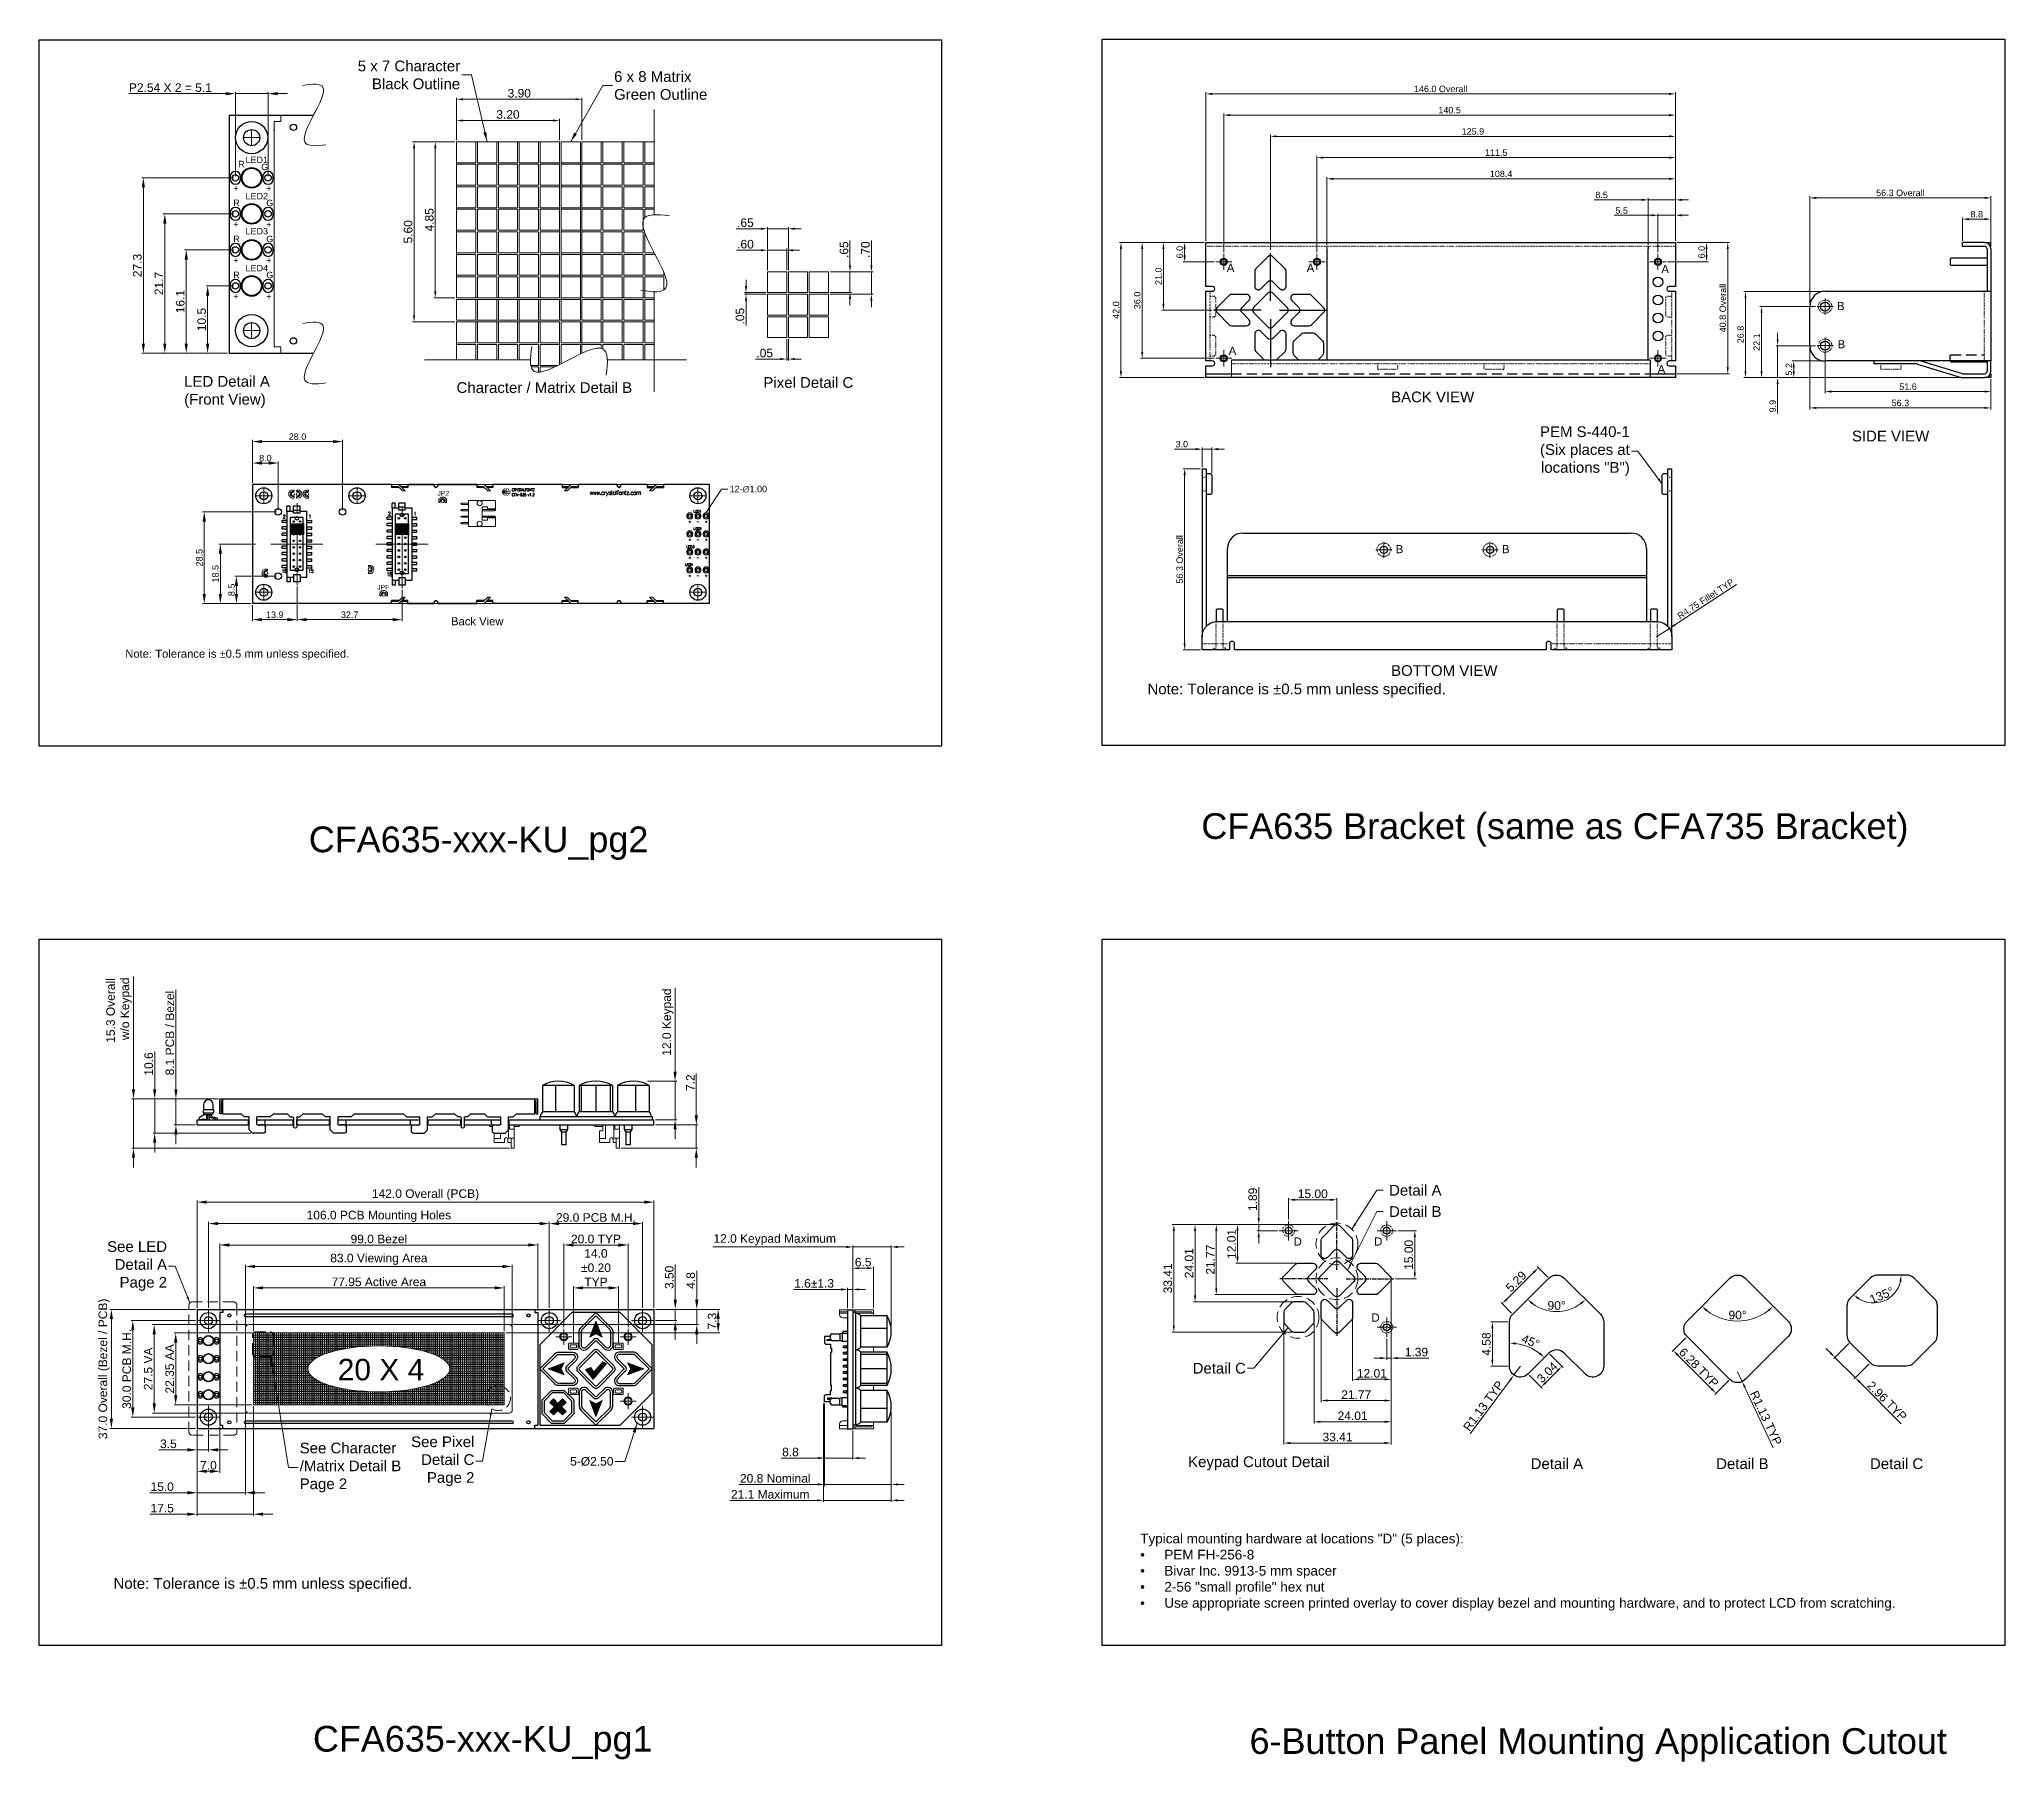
# Model space of a CAD drawing. Extents: x 365 to 1637, y -92 to 444.
# Drawn here: x 1026 to 1637, y -92 to 444 of the extents above; entities that cross this region are included whole.
import ezdxf

# ---------------------------------------------------------------- set-up
doc = ezdxf.new("R2010")
doc.units = 0
for name, pattern in [('CENTER', [2, 1.25, -0.25, 0.25, -0.25]), ('CENTER2', [28.575, 19.05, -3.175, 3.175, -3.175]), ('DASHED', [0.75, 0.5, -0.25]), ('DOT', [0.25, 0, -0.25]), ('HIDDEN2', [4.7625, 3.175, -1.5875])]:
    doc.linetypes.add(name, pattern=pattern)
doc.layers.get('0').update_dxf_attribs({"linetype": 'CONTINUOUS'})
doc.layers.get('DEFPOINTS').update_dxf_attribs({"color": 252, "linetype": 'CONTINUOUS'})
for name, color, linetype, lineweight in [('-Dim_mm', 5, 'CONTINUOUS', 13), ('-Text', 7, 'CONTINUOUS', 9), ('AA Detail', 6, 'CONTINUOUS', 20), ('ACTIVE_AREA', 6, 'CONTINUOUS', 0), ('BEZEL', 7, 'CONTINUOUS', 18), ('CENTER', 1, 'CENTER2', 9), ('Character', 7, 'CONTINUOUS', 20), ('Detail Circle', 132, 'HIDDEN2', 20), ('FBSCAB', 1, 'CONTINUOUS', 15), ('Thin', 7, 'CONTINUOUS', 0), ('USB', 253, 'CONTINUOUS', 0), ('VIEW_AREA', 44, 'CONTINUOUS', 20)]:
    doc.layers.add(name, color=color, linetype=linetype, lineweight=lineweight)
for name, color, linetype in [('BZL', 7, 'CONTINUOUS'), ('KEYPAD', 253, 'CONTINUOUS'), ('LED', 7, 'CONTINUOUS'), ('METAL', 7, 'CONTINUOUS'), ('OBJ', 7, 'CONTINUOUS'), ('PCB', 94, 'CONTINUOUS')]:
    doc.layers.add(name, color=color, linetype=linetype)
doc.layers.add('VIEWPORT', color=8, linetype='CONTINUOUS', plot=False)
doc.styles.add('ARIAL', font='arial.ttf')
doc.styles.add('MOBack', font='simplex8.shx', dxfattribs={"height": 2.5})
doc.styles.get("Standard").update_dxf_attribs({"font": 'arial.ttf'})
doc.styles.add('STYLE1', font='arial.ttf')
doc.dimstyles.new('10x LO_mm', dxfattribs={"dimtxt": 2.6666, "dimasz": 2, "dimexe": 0.5, "dimexo": 0.5, "dimgap": 0.5, "dimtad": 1, "dimlfac": 0.1, "dimzin": 4, "dimdsep": 46, "dimtxsty": 'STYLE1', "dimcen": -2.5, "dimclrd": 256, "dimclre": 256, "dimclrt": 256, "dimadec": 0, "dimazin": 0, "dimtp": 0.5, "dimtm": 0.5, "dimtfac": 1, "dimtmove": 0, "dimatfit": 1, "dimfxl": 0, "dimtolj": 1, "dimtzin": 0, "dimlwd": -1, "dimlwe": -1, "dimarcsym": 0})
doc.dimstyles.new('10x_mm', dxfattribs={"dimtxt": 2.66, "dimasz": 2, "dimexe": 0.5, "dimexo": 0.5, "dimgap": 0.5, "dimtad": 1, "dimlfac": 0.1, "dimzin": 4, "dimdsep": 46, "dimtxsty": 'STYLE1', "dimcen": 2.5, "dimclrd": 256, "dimclre": 256, "dimclrt": 256, "dimadec": 0, "dimazin": 0, "dimtp": 0.5, "dimtm": 0.5, "dimtfac": 1, "dimtmove": 0, "dimatfit": 1, "dimfxl": 0, "dimtolj": 1, "dimtzin": 0, "dimlwd": -1, "dimlwe": -1, "dimarcsym": 0})
doc.dimstyles.new('2XLO_mm', dxfattribs={"dimtxt": 2.6666, "dimasz": 3, "dimexe": 0.5, "dimexo": 0.5, "dimgap": 0.5, "dimtad": 1, "dimlfac": 0.5, "dimzin": 4, "dimdsep": 46, "dimtxsty": 'STYLE1', "dimcen": -2.5, "dimclrd": 256, "dimclre": 256, "dimclrt": 256, "dimadec": 0, "dimazin": 0, "dimtp": 0.5, "dimtm": 0.5, "dimtfac": 1, "dimtmove": 0, "dimatfit": 1, "dimfxl": 0, "dimtolj": 1, "dimtzin": 0, "dimlwd": -1, "dimlwe": -1, "dimarcsym": 0})
doc.dimstyles.new('Cfontz_mm', dxfattribs={"dimtxt": 2, "dimasz": 2, "dimexe": 0.5, "dimexo": 0.5, "dimgap": 0.5, "dimtad": 1, "dimzin": 4, "dimdsep": 46, "dimtxsty": 'STYLE1', "dimcen": 2.5, "dimclrd": 256, "dimclre": 256, "dimclrt": 256, "dimadec": 0, "dimazin": 0, "dimtp": 0.5, "dimtm": 0.5, "dimtfac": 1, "dimtmove": 0, "dimatfit": 1, "dimfxl": 0, "dimtolj": 1, "dimtzin": 0, "dimlwd": -1, "dimlwe": -1, "dimarcsym": 0})
doc.dimstyles.new('Cfontz_mmL3X', dxfattribs={"dimtxt": 2.6666, "dimasz": 2, "dimexe": 0.5, "dimexo": 0.5, "dimgap": 0.5, "dimtad": 1, "dimlfac": 0.333333, "dimzin": 4, "dimdsep": 46, "dimtxsty": 'STYLE1', "dimcen": 3, "dimclrd": 256, "dimclre": 256, "dimclrt": 256, "dimadec": 0, "dimazin": 0, "dimtp": 0.5, "dimtm": 0.5, "dimtfac": 1, "dimtmove": 0, "dimatfit": 1, "dimfxl": 0, "dimtolj": 1, "dimtzin": 0, "dimlwd": -1, "dimlwe": -1, "dimarcsym": 0})
doc.dimstyles.new('Cfontz_mmLO', dxfattribs={"dimtxt": 2.6666, "dimasz": 2, "dimexe": 0.5, "dimexo": 0.5, "dimgap": 0.5, "dimtad": 1, "dimzin": 4, "dimdsep": 46, "dimtxsty": 'STYLE1', "dimcen": 3, "dimclrd": 256, "dimclre": 256, "dimclrt": 256, "dimadec": 0, "dimazin": 0, "dimtp": 0.5, "dimtm": 0.5, "dimtfac": 1, "dimtmove": 0, "dimatfit": 1, "dimfxl": 0, "dimtolj": 1, "dimtzin": 0, "dimlwd": -1, "dimlwe": -1, "dimarcsym": 0})
doc.dimstyles.new('Cfontz_mmLTXT', dxfattribs={"dimtxt": 3.333333, "dimasz": 2, "dimexe": 0.5, "dimexo": 0.5, "dimgap": 0.5, "dimtad": 1, "dimzin": 4, "dimdsep": 46, "dimtxsty": 'STYLE1', "dimcen": 3, "dimclrd": 256, "dimclre": 256, "dimclrt": 256, "dimadec": 0, "dimazin": 0, "dimtp": 0.5, "dimtm": 0.5, "dimtfac": 1, "dimtmove": 0, "dimatfit": 1, "dimfxl": 0, "dimtolj": 1, "dimtzin": 0, "dimlwd": -1, "dimlwe": -1, "dimarcsym": 0})
doc.dimstyles.new('LO_mm', dxfattribs={"dimtxt": 2.6666, "dimasz": 3, "dimexe": 0.5, "dimexo": 0.5, "dimgap": 0.5, "dimtad": 1, "dimzin": 4, "dimdsep": 46, "dimtxsty": 'STYLE1', "dimcen": -2.5, "dimclrd": 256, "dimclre": 256, "dimclrt": 256, "dimadec": 0, "dimazin": 0, "dimtp": 0.5, "dimtm": 0.5, "dimtfac": 1, "dimtmove": 0, "dimatfit": 1, "dimfxl": 0, "dimtolj": 1, "dimtzin": 0, "dimlwd": -1, "dimlwe": -1, "dimarcsym": 0})

msp = doc.modelspace()

# ---------------------------------------------------------------- texts
at = {"layer": '-Dim_mm', "insert": (1240.838, 304.045), "char_height": 2, "attachment_point": 4}
msp.add_mtext('\\A1;12-∅1.00', dxfattribs=at)
at = {"layer": '-Dim_mm', "insert": (1204.729, 1.812), "char_height": 2.6666, "attachment_point": 6, "style": 'STYLE1'}
msp.add_mtext('\\A1;5-%%C2.50', dxfattribs=at)
at = {"layer": '-Text'}
for s, p in [('R', (1088.059, 404.126)), ('LED1', (1090.341, 405.397)), ('G', (1095.198, 403.221)), ('+', (1086.528, 396.578)), ('+', (1096.768, 396.556)), ('R', (1086.528, 392.042)), ('LED2', (1090.341, 394.165)), ('G', (1096.768, 392.021)), ('+', (1086.528, 385.378)), ('LED3', (1090.341, 383.264)), ('+', (1096.768, 385.356)), ('R', (1086.528, 380.842)), ('G', (1096.768, 380.821)), ('+', (1086.528, 374.178)), ('LED4', (1090.341, 371.765)), ('+', (1096.768, 374.156)), ('R', (1086.528, 369.642)), ('G', (1096.768, 369.621)), ('+', (1086.528, 362.978)), ('+', (1096.768, 362.956))]:
    msp.add_text(s, height=2, dxfattribs=at).set_placement(p)
at = {"layer": '-Text', "style": 'STYLE1'}
for s, height, p in [('Character / Matrix Detail B', 3.3333, (1155.946, 333.966)), ('Pixel Detail C', 3.3333, (1251.354, 335.555)), ('JP2', 1.5, (1150.032, 302.018)), ('JPF', 1.5, (1131.279, 272.798)), ('Back View', 2.5, (1154.233, 261.732)), ('20 X 4', 6.6666, (1118.99, 27.042))]:
    msp.add_text(s, height=height, dxfattribs=at).set_placement(p)
at = {"layer": '-Text', "linetype": 'Continuous', "style": 'ARIAL'}
for p in [(1416.205, 68.91), (1441.237, 68.91), (1440.403, 45.281)]:
    msp.add_text('D', height=2.54, dxfattribs=at).set_placement(p)
at = {"layer": '-Text', "style": 'STYLE1'}
for s, insert, char_height, attachment_point in [('5 x 7 Character\\PBlack Outline', (1157.06, 432.811), 3.3333, 6), ('6 x 8 Matrix\\P{\\C3;Green Outline}', (1204.922, 429.519), 3.3333, 4), ('PEM S-440-1\\P(Six places at \\Plocations "B")', (1520.722, 315.872), 3.33, 6), (' Detail A', (1444.586, 86.103), 3.3333, 4), (' Detail B', (1444.586, 79.487), 3.3333, 4), ('See LED\\PDetail A\\PPage 2', (1065.931, 62.569), 3.3333, 6), (' Detail C', (1401.357, 30.769), 3.3333, 6), ('See Character \\P/Matrix Detail B\\PPage 2', (1107.177, -0.055), 3.3333, 4), ('See Pixel\\PDetail C\\PPage 2', (1161.489, 1.896), 3.3333, 6), ('Keypad Cutout Detail ', (1383.394, 1.227), 3.33333, 4), (' Detail A', (1488.603, 1.105), 3.3333, 4), (' Detail B', (1546.283, 1.105), 3.3333, 4), (' Detail C', (1594.096, 1.105), 3.3333, 4)]:
    msp.add_mtext(s, dxfattribs=dict(at, insert=insert, char_height=char_height, attachment_point=attachment_point))
for s, insert, char_height, width, attachment_point in [('LED Detail A\\P(Front View)', (1071.251, 339.229), 3.3333, 46.18438, 1), ('BACK VIEW', (1446.508, 334.399), 3.33, 48.31775, 1), ('SIDE VIEW', (1589.794, 322.241), 3.33, 48.31775, 1), ('H1', (1106.362, 291.621), 2, 2.40443, 5), ('H2', (1139.062, 291.621), 2, 2.40443, 5), ('BOTTOM VIEW', (1446.508, 249.339), 3.33, 48.31775, 1), ('Note: Tolerance is %%P0.5 mm unless specified.', (1370.773, 243.615), 3.33, 105.35847, 1)]:
    msp.add_mtext(s, dxfattribs=dict(at, insert=insert, char_height=char_height, width=width, attachment_point=attachment_point))
at = {"layer": '-Text', "lineweight": 5, "style": 'MOBack'}
for s, insert, char_height, width, attachment_point in [('{\\W0.85;\\T0.9;CRYSTALFONTZ\\PCFA-635 v1.2}', (1173.132, 303.092), 0.9, 8.67604, 4), ('{\\T0.85;www.crystalfontz.com}', (1205.225, 302.77), 1.3, 21.31388, 5), ('{\\W0.85;\\T0.95;2}', (1101.939, 296.025), 1.125, 0.62442, 1), ('{\\W0.85;\\T0.95;1}', (1109.926, 296.025), 1.125, 0.62442, 1), ('{\\W0.85;\\T0.95;2}', (1134.639, 296.965), 1.125, 0.62442, 1), ('{\\W0.85;\\T0.95;1}', (1142.626, 296.965), 1.125, 0.62442, 1), ('+', (1228.445, 294.335), 0.75, 1.1472, 2), ('LED1', (1230.857, 296.817), 0.75, 2.96313, 8), ('-', (1230.985, 294.335), 0.75, 1.1472, 2), ('+', (1233.525, 294.335), 0.75, 1.1472, 2), ('+', (1228.445, 288.735), 0.75, 1.1472, 2), ('LED2', (1230.857, 291.408), 0.75, 2.96313, 8), ('-', (1230.985, 288.735), 0.75, 1.1472, 2), ('+', (1233.525, 288.735), 0.75, 1.1472, 2), ('LED3', (1228.671, 285.756), 0.75, 2.96313, 8), ('+', (1228.445, 283.135), 0.75, 1.1472, 2), ('-', (1230.985, 283.135), 0.75, 1.1472, 2), ('+', (1233.525, 283.135), 0.75, 1.1472, 2), ('{\\W0.85;\\T0.95;16}', (1101.541, 279.18), 1.125, 0.62442, 1), ('{\\W0.85;\\T0.95;15}', (1109.851, 279.18), 1.125, 0.62442, 1), ('{\\W0.85;\\T0.95;18}', (1134.241, 278.18), 1.125, 0.62442, 1), ('LED4', (1226.976, 280.62), 0.75, 1.1472, 4), ('+', (1228.445, 277.535), 0.75, 1.1472, 2), ('-', (1230.985, 277.535), 0.75, 1.1472, 2), ('+', (1233.525, 277.535), 0.75, 1.1472, 2)]:
    msp.add_mtext(s, dxfattribs=dict(at, insert=insert, char_height=char_height, width=width, attachment_point=attachment_point))
at = {"layer": '-Text', "insert": (1368.516, -20.646), "char_height": 3, "width": 247.99708, "attachment_point": 1}
msp.add_mtext('{\\C7;Typical mounting hardware at locations "D" (5 places):\\P\\pi-7.5,l7.5,t7.5;{\\fSymbol|b0|i0|c2|p18;·^I}PEM FH-256-8\\P{\\fSymbol|b0|i0|c2|p18;·^I}Bivar Inc. 9913-5 mm spacer\\P{\\fSymbol|b0|i0|c2|p18;·^I}2-56 "small profile" hex nut\\P{\\fSymbol|b0|i0|c2|p18;·^I}Use appropriate screen printed overlay to cover display bezel and mounting hardware, and to protect LCD from scratching. }', dxfattribs=at)
at = {"width": 103.81025, "attachment_point": 1}
for insert, char_height in [((1052.942, 254.17), 2.5), ((1049.289, -34.416), 3.33)]:
    msp.add_mtext('\\pi-7.5,l7.5,t7.5;{\\C7;Note: Tolerance is %%P0.5 mm unless specified.}', dxfattribs=dict(at, insert=insert, char_height=char_height))
at = {"layer": 'DEFPOINTS', "char_height": 8, "attachment_point": 2}
for s, insert, width in [('CFA635 Bracket (same as CFA735 Bracket)', (1497.438, 203.33), 285.2267), ('CFA635-xxx-KU_pg2', (1162.795, 199.194), 116.96682), ('CFA635-xxx-KU_pg1', (1164.087, -80.375), 102.7098), ('6-Button Panel Mounting Application Cutout', (1510.905, -81.092), 285.2267)]:
    msp.add_mtext(s, dxfattribs=dict(at, insert=insert, width=width))
at = {"layer": 'METAL', "linetype": 'Continuous', "style": 'ARIAL'}
for s, p in [('A', (1395.423, 371.583)), ('A', (1420.274, 371.587)), ('A', (1530.547, 371.205)), ('B', (1585.149, 359.728)), ('A', (1396.007, 345.803)), ('B', (1585.329, 347.82)), ('A', (1529.369, 340.084)), ('B', (1447.949, 284.144)), ('B', (1480.969, 284.144))]:
    msp.add_text(s, height=2.54, dxfattribs=at).set_placement(p)

# ---------------------------------------------------------------- blocks, each defined once
blk = doc.blocks.new('*D38')
at = {"layer": '-Dim_mm', "transparency": 16777216}
for p, q in [((1250.6, 378.33), (1242.94, 378.33)), ((1252.6, 372.16), (1252.6, 378.83)), ((1258.6, 378.33), (1252.6, 378.33)), ((1258.6, 372.16), (1258.6, 378.83)), ((1260.6, 378.33), (1262.6, 378.33))]:
    blk.add_line(p, q, dxfattribs=at)
for points in [[(1250.6, 378.66), (1250.6, 378), (1252.6, 378.33)], [(1260.6, 378.66), (1260.6, 378), (1258.6, 378.33)]]:
    blk.add_solid(points, dxfattribs=at)
at = {"layer": 'DEFPOINTS', "color": 0, "transparency": 16777216}
for p in [(1252.6, 378.33), (1252.6, 371.66), (1258.6, 371.66)]:
    blk.add_point(p, dxfattribs=at)
at = {"layer": '-Dim_mm', "transparency": 16777216, "insert": (1245.77, 380.19), "char_height": 2.667, "attachment_point": 5, "style": 'STYLE1'}
blk.add_mtext('\\A1;.60', dxfattribs=at)
blk = doc.blocks.new('*D39')
at = {"layer": '-Dim_mm', "transparency": 16777216}
for p, q in [((1250.6, 385), (1242.91, 385)), ((1252.6, 372.16), (1252.6, 385.5)), ((1259.1, 385), (1252.6, 385)), ((1259.1, 372.16), (1259.1, 385.5)), ((1261.1, 385), (1263.1, 385))]:
    blk.add_line(p, q, dxfattribs=at)
for points in [[(1250.6, 385.33), (1250.6, 384.66), (1252.6, 385)], [(1261.1, 385.33), (1261.1, 384.66), (1259.1, 385)]]:
    blk.add_solid(points, dxfattribs=at)
at = {"layer": 'DEFPOINTS', "color": 0, "transparency": 16777216}
for p in [(1252.6, 385), (1252.6, 371.66), (1259.1, 371.66)]:
    blk.add_point(p, dxfattribs=at)
at = {"layer": '-Dim_mm', "transparency": 16777216, "insert": (1245.76, 386.86), "char_height": 2.667, "attachment_point": 5, "style": 'STYLE1'}
blk.add_mtext('\\A1;.65', dxfattribs=at)
blk = doc.blocks.new('*D40')
at = {"layer": '-Dim_mm', "transparency": 16777216}
for p, q in [((1278.27, 373.66), (1278.27, 381.35)), ((1272.1, 371.66), (1278.77, 371.66)), ((1278.27, 365.16), (1278.27, 371.66)), ((1272.1, 365.16), (1278.77, 365.16)), ((1278.27, 363.16), (1278.27, 361.16))]:
    blk.add_line(p, q, dxfattribs=at)
for points in [[(1277.93, 373.66), (1278.6, 373.66), (1278.27, 371.66)], [(1277.93, 363.16), (1278.6, 363.16), (1278.27, 365.16)]]:
    blk.add_solid(points, dxfattribs=at)
at = {"layer": 'DEFPOINTS', "color": 0, "transparency": 16777216}
for p in [(1271.6, 371.66), (1278.27, 371.66), (1271.6, 365.16)]:
    blk.add_point(p, dxfattribs=at)
at = {"layer": '-Dim_mm', "transparency": 16777216, "insert": (1276.41, 378.51), "char_height": 2.667, "attachment_point": 5, "rotation": 90, "style": 'STYLE1'}
blk.add_mtext('\\A1;.65', dxfattribs=at)
blk = doc.blocks.new('*D41')
at = {"layer": '-Dim_mm', "transparency": 16777216}
for p, q in [((1284.93, 373.66), (1284.93, 381.32)), ((1272.1, 371.66), (1285.43, 371.66)), ((1284.93, 364.66), (1284.93, 371.66)), ((1272.1, 364.66), (1285.43, 364.66)), ((1284.93, 362.66), (1284.93, 360.66))]:
    blk.add_line(p, q, dxfattribs=at)
for points in [[(1284.6, 373.66), (1285.27, 373.66), (1284.93, 371.66)], [(1284.6, 362.66), (1285.27, 362.66), (1284.93, 364.66)]]:
    blk.add_solid(points, dxfattribs=at)
at = {"layer": 'DEFPOINTS', "color": 0, "transparency": 16777216}
for p in [(1271.6, 371.66), (1284.93, 371.66), (1271.6, 364.66)]:
    blk.add_point(p, dxfattribs=at)
at = {"layer": '-Dim_mm', "transparency": 16777216, "insert": (1283.07, 378.49), "char_height": 2.667, "attachment_point": 5, "rotation": 90, "style": 'STYLE1'}
blk.add_mtext('\\A1;.70', dxfattribs=at)
blk = doc.blocks.new('*D42')
at = {"layer": '-Dim_mm', "transparency": 16777216}
for p, q in [((1258.6, 350.66), (1258.6, 344)), ((1259.1, 350.66), (1259.1, 344)), ((1256.6, 344.5), (1248.91, 344.5)), ((1259.1, 344.5), (1258.6, 344.5)), ((1261.1, 344.5), (1263.1, 344.5))]:
    blk.add_line(p, q, dxfattribs=at)
for points in [[(1256.6, 344.83), (1256.6, 344.16), (1258.6, 344.5)], [(1261.1, 344.83), (1261.1, 344.16), (1259.1, 344.5)]]:
    blk.add_solid(points, dxfattribs=at)
at = {"layer": 'DEFPOINTS', "color": 0, "transparency": 16777216}
for p in [(1258.6, 351.16), (1259.1, 351.16), (1258.6, 344.5)]:
    blk.add_point(p, dxfattribs=at)
at = {"layer": '-Dim_mm', "transparency": 16777216, "insert": (1251.76, 346.36), "char_height": 2.667, "attachment_point": 5, "style": 'STYLE1'}
blk.add_mtext('\\A1;.05', dxfattribs=at)
blk = doc.blocks.new('*D43')
at = {"layer": '-Dim_mm', "transparency": 16777216}
for p, q in [((1245.94, 367.16), (1245.94, 369.16)), ((1252.1, 365.16), (1245.44, 365.16)), ((1252.1, 364.66), (1245.44, 364.66)), ((1245.94, 365.16), (1245.94, 364.66)), ((1245.94, 362.66), (1245.94, 354.97))]:
    blk.add_line(p, q, dxfattribs=at)
for points in [[(1245.6, 367.16), (1246.27, 367.16), (1245.94, 365.16)], [(1245.6, 362.66), (1246.27, 362.66), (1245.94, 364.66)]]:
    blk.add_solid(points, dxfattribs=at)
at = {"layer": 'DEFPOINTS', "color": 0, "transparency": 16777216}
for p in [(1245.94, 364.66), (1252.6, 365.16), (1252.6, 364.66)]:
    blk.add_point(p, dxfattribs=at)
at = {"layer": '-Dim_mm', "transparency": 16777216, "insert": (1244.07, 357.82), "char_height": 2.667, "attachment_point": 5, "rotation": 90, "style": 'STYLE1'}
blk.add_mtext('\\A1;.05', dxfattribs=at)
blk = doc.blocks.new('*D44')
at = {"layer": '-Dim_mm', "transparency": 16777216}
for p, q in [((1086.68, 367.23), (1078.06, 367.23)), ((1078.56, 349.33), (1078.56, 364.23)), ((1084.73, 346.33), (1078.06, 346.33))]:
    blk.add_line(p, q, dxfattribs=at)
for points in [[(1078.06, 364.23), (1079.06, 364.23), (1078.56, 367.23)], [(1078.06, 349.33), (1079.06, 349.33), (1078.56, 346.33)]]:
    blk.add_solid(points, dxfattribs=at)
at = {"layer": 'DEFPOINTS', "color": 0, "transparency": 16777216}
for p in [(1078.56, 367.23), (1087.18, 367.23), (1085.23, 346.33)]:
    blk.add_point(p, dxfattribs=at)
at = {"layer": '-Dim_mm', "transparency": 16777216, "insert": (1076.7, 356.78), "char_height": 2.667, "attachment_point": 5, "rotation": 90, "style": 'STYLE1'}
blk.add_mtext('\\A1;10.5', dxfattribs=at)
blk = doc.blocks.new('*D45')
at = {"layer": '-Dim_mm', "transparency": 16777216}
for p, q in [((1086.68, 378.43), (1071.4, 378.43)), ((1071.9, 349.33), (1071.9, 375.43)), ((1084.73, 346.33), (1071.4, 346.33))]:
    blk.add_line(p, q, dxfattribs=at)
for points in [[(1071.4, 375.43), (1072.4, 375.43), (1071.9, 378.43)], [(1071.4, 349.33), (1072.4, 349.33), (1071.9, 346.33)]]:
    blk.add_solid(points, dxfattribs=at)
at = {"layer": 'DEFPOINTS', "color": 0, "transparency": 16777216}
for p in [(1071.9, 378.43), (1087.18, 378.43), (1085.23, 346.33)]:
    blk.add_point(p, dxfattribs=at)
at = {"layer": '-Dim_mm', "transparency": 16777216, "insert": (1070.04, 362.38), "char_height": 2.667, "attachment_point": 5, "rotation": 90, "style": 'STYLE1'}
blk.add_mtext('\\A1;16.1', dxfattribs=at)
blk = doc.blocks.new('*D46')
at = {"layer": '-Dim_mm', "transparency": 16777216}
for p, q in [((1086.68, 389.63), (1064.73, 389.63)), ((1065.23, 349.33), (1065.23, 386.63)), ((1084.73, 346.33), (1064.73, 346.33))]:
    blk.add_line(p, q, dxfattribs=at)
for points in [[(1064.73, 386.63), (1065.73, 386.63), (1065.23, 389.63)], [(1064.73, 349.33), (1065.73, 349.33), (1065.23, 346.33)]]:
    blk.add_solid(points, dxfattribs=at)
at = {"layer": 'DEFPOINTS', "color": 0, "transparency": 16777216}
for p in [(1065.23, 389.63), (1087.18, 389.63), (1085.23, 346.33)]:
    blk.add_point(p, dxfattribs=at)
at = {"layer": '-Dim_mm', "transparency": 16777216, "insert": (1063.39, 367.98), "char_height": 2.667, "attachment_point": 5, "rotation": 90, "style": 'STYLE1'}
blk.add_mtext('\\A1;21.7', dxfattribs=at)
blk = doc.blocks.new('*D47')
at = {"layer": '-Dim_mm', "transparency": 16777216}
for p, q in [((1086.68, 400.83), (1058.06, 400.83)), ((1058.56, 349.33), (1058.56, 397.83)), ((1084.73, 346.33), (1058.06, 346.33))]:
    blk.add_line(p, q, dxfattribs=at)
for points in [[(1058.06, 397.83), (1059.06, 397.83), (1058.56, 400.83)], [(1058.06, 349.33), (1059.06, 349.33), (1058.56, 346.33)]]:
    blk.add_solid(points, dxfattribs=at)
at = {"layer": 'DEFPOINTS', "color": 0, "transparency": 16777216}
for p in [(1058.56, 400.83), (1087.18, 400.83), (1085.23, 346.33)]:
    blk.add_point(p, dxfattribs=at)
at = {"layer": '-Dim_mm', "transparency": 16777216, "insert": (1056.7, 373.58), "char_height": 2.667, "attachment_point": 5, "rotation": 90, "style": 'STYLE1'}
blk.add_mtext('\\A1;27.3', dxfattribs=at)
blk = doc.blocks.new('*D48')
at = {"layer": '-Dim_mm', "transparency": 16777216}
for p, q in [((1084.18, 427), (1054.06, 427)), ((1087.18, 401.33), (1087.18, 427.5)), ((1097.34, 427), (1087.18, 427)), ((1097.34, 401.33), (1097.34, 427.5)), ((1100.34, 427), (1103.34, 427))]:
    blk.add_line(p, q, dxfattribs=at)
for points in [[(1084.18, 427.5), (1084.18, 426.5), (1087.18, 427)], [(1100.34, 427.5), (1100.34, 426.5), (1097.34, 427)]]:
    blk.add_solid(points, dxfattribs=at)
at = {"layer": 'DEFPOINTS', "color": 0, "transparency": 16777216}
for p in [(1087.18, 427), (1087.18, 400.83), (1097.34, 400.83)]:
    blk.add_point(p, dxfattribs=at)
at = {"layer": '-Dim_mm', "transparency": 16777216, "insert": (1066.97, 428.86), "char_height": 2.6666, "attachment_point": 5, "style": 'STYLE1'}
blk.add_mtext('\\A1;P2.54 X 2 = 5.1', dxfattribs=at)
blk = doc.blocks.new('*D30')
at = {"layer": '-Dim_mm', "transparency": 16777216}
for p, q in [((1100, 277), (1087, 277)), ((1087.5, 274), (1087.5, 271.5)), ((1092, 268.5), (1087, 268.5))]:
    blk.add_line(p, q, dxfattribs=at)
for points in [[(1087, 274), (1088, 274), (1087.5, 277)], [(1087, 271.5), (1088, 271.5), (1087.5, 268.5)]]:
    blk.add_solid(points, dxfattribs=at)
at = {"layer": 'DEFPOINTS', "color": 0, "transparency": 16777216}
for p in [(1100.5, 277), (1087.5, 268.5), (1092.5, 268.5)]:
    blk.add_point(p, dxfattribs=at)
at = {"layer": '-Dim_mm', "transparency": 16777216, "insert": (1085.98, 272.75), "char_height": 2, "attachment_point": 5, "rotation": 90, "style": 'STYLE1'}
blk.add_mtext('\\A1;8.5', dxfattribs=at)
blk = doc.blocks.new('*D31')
at = {"layer": '-Dim_mm', "transparency": 16777216}
for p, q in [((1100, 297), (1077, 297)), ((1077.5, 271.5), (1077.5, 294)), ((1092, 268.5), (1077, 268.5))]:
    blk.add_line(p, q, dxfattribs=at)
for points in [[(1077, 294), (1078, 294), (1077.5, 297)], [(1077, 271.5), (1078, 271.5), (1077.5, 268.5)]]:
    blk.add_solid(points, dxfattribs=at)
at = {"layer": 'DEFPOINTS', "color": 0, "transparency": 16777216}
for p in [(1077.5, 297), (1100.5, 297), (1092.5, 268.5)]:
    blk.add_point(p, dxfattribs=at)
at = {"layer": '-Dim_mm', "transparency": 16777216, "insert": (1075.98, 282.75), "char_height": 2, "attachment_point": 5, "rotation": 90, "style": 'STYLE1'}
blk.add_mtext('\\A1;28.5', dxfattribs=at)
blk = doc.blocks.new('*D32')
at = {"layer": '-Dim_mm', "transparency": 16777216}
for p, q in [((1092.5, 306), (1092.5, 312.67)), ((1097.5, 312.17), (1095.5, 312.17)), ((1100.5, 297.5), (1100.5, 312.67))]:
    blk.add_line(p, q, dxfattribs=at)
for points in [[(1095.5, 312.67), (1095.5, 311.67), (1092.5, 312.17)], [(1097.5, 312.67), (1097.5, 311.67), (1100.5, 312.17)]]:
    blk.add_solid(points, dxfattribs=at)
at = {"layer": 'DEFPOINTS', "color": 0, "transparency": 16777216}
for p in [(1092.5, 312.17), (1092.5, 305.5), (1100.5, 297)]:
    blk.add_point(p, dxfattribs=at)
at = {"layer": '-Dim_mm', "transparency": 16777216, "insert": (1096.5, 313.69), "char_height": 2, "attachment_point": 5, "style": 'STYLE1'}
blk.add_mtext('\\A1;8.0', dxfattribs=at)
blk = doc.blocks.new('*D33')
at = {"layer": '-Dim_mm', "transparency": 16777216}
for p, q in [((1092.5, 306), (1092.5, 319.34)), ((1117.5, 318.84), (1095.5, 318.84)), ((1120.5, 297.5), (1120.5, 319.34))]:
    blk.add_line(p, q, dxfattribs=at)
for points in [[(1095.5, 319.34), (1095.5, 318.34), (1092.5, 318.84)], [(1117.5, 319.34), (1117.5, 318.34), (1120.5, 318.84)]]:
    blk.add_solid(points, dxfattribs=at)
at = {"layer": 'DEFPOINTS', "color": 0, "transparency": 16777216}
for p in [(1092.5, 318.84), (1092.5, 305.5), (1120.5, 297)]:
    blk.add_point(p, dxfattribs=at)
at = {"layer": '-Dim_mm', "transparency": 16777216, "insert": (1106.5, 320.36), "char_height": 2, "attachment_point": 5, "style": 'STYLE1'}
blk.add_mtext('\\A1;28.0', dxfattribs=at)
blk = doc.blocks.new('*D34')
at = {"layer": '-Dim_mm', "transparency": 16777216}
for p, q in [((1155.94, 412.55), (1155.94, 419.15)), ((1157.94, 418.65), (1185.94, 418.65)), ((1187.94, 412.55), (1187.94, 419.15))]:
    blk.add_line(p, q, dxfattribs=at)
for points in [[(1157.94, 418.98), (1157.94, 418.31), (1155.94, 418.65)], [(1185.94, 418.98), (1185.94, 418.31), (1187.94, 418.65)]]:
    blk.add_solid(points, dxfattribs=at)
at = {"layer": 'DEFPOINTS', "color": 0, "transparency": 16777216}
for p in [(1187.94, 418.65), (1155.94, 412.05), (1187.94, 412.05)]:
    blk.add_point(p, dxfattribs=at)
at = {"layer": '-Dim_mm', "transparency": 16777216, "insert": (1171.94, 420.51), "char_height": 2.66, "attachment_point": 5, "style": 'STYLE1'}
blk.add_mtext('\\A1;3.20', dxfattribs=at)
blk = doc.blocks.new('*D35')
at = {"layer": '-Dim_mm', "transparency": 16777216}
for p, q in [((1155.94, 412.55), (1155.94, 425.75)), ((1157.94, 425.25), (1192.94, 425.25)), ((1194.94, 412.55), (1194.94, 425.75))]:
    blk.add_line(p, q, dxfattribs=at)
for points in [[(1157.94, 425.58), (1157.94, 424.91), (1155.94, 425.25)], [(1192.94, 425.58), (1192.94, 424.91), (1194.94, 425.25)]]:
    blk.add_solid(points, dxfattribs=at)
at = {"layer": 'DEFPOINTS', "color": 0, "transparency": 16777216}
for p in [(1194.94, 425.25), (1155.94, 412.05), (1194.94, 412.05)]:
    blk.add_point(p, dxfattribs=at)
at = {"layer": '-Dim_mm', "transparency": 16777216, "insert": (1175.44, 427.11), "char_height": 2.66, "attachment_point": 5, "style": 'STYLE1'}
blk.add_mtext('\\A1;3.90', dxfattribs=at)
blk = doc.blocks.new('*D36')
at = {"layer": '-Dim_mm', "transparency": 16777216}
for p, q in [((1155.44, 412.05), (1148.84, 412.05)), ((1149.34, 410.05), (1149.34, 365.55)), ((1155.44, 363.55), (1148.84, 363.55))]:
    blk.add_line(p, q, dxfattribs=at)
for points in [[(1149, 410.05), (1149.67, 410.05), (1149.34, 412.05)], [(1149, 365.55), (1149.67, 365.55), (1149.34, 363.55)]]:
    blk.add_solid(points, dxfattribs=at)
at = {"layer": 'DEFPOINTS', "color": 0, "transparency": 16777216}
for p in [(1155.94, 412.05), (1149.34, 363.55), (1155.94, 363.55)]:
    blk.add_point(p, dxfattribs=at)
at = {"layer": '-Dim_mm', "transparency": 16777216, "insert": (1147.48, 387.8), "char_height": 2.66, "attachment_point": 5, "rotation": 90, "style": 'STYLE1'}
blk.add_mtext('\\A1;4.85', dxfattribs=at)
blk = doc.blocks.new('*D37')
at = {"layer": '-Dim_mm', "transparency": 16777216}
for p, q in [((1155.44, 412.05), (1142.24, 412.05)), ((1142.74, 410.05), (1142.74, 358.05)), ((1155.44, 356.05), (1142.24, 356.05))]:
    blk.add_line(p, q, dxfattribs=at)
for points in [[(1142.4, 410.05), (1143.07, 410.05), (1142.74, 412.05)], [(1142.4, 358.05), (1143.07, 358.05), (1142.74, 356.05)]]:
    blk.add_solid(points, dxfattribs=at)
at = {"layer": 'DEFPOINTS', "color": 0, "transparency": 16777216}
for p in [(1155.94, 412.05), (1142.74, 356.05), (1155.94, 356.05)]:
    blk.add_point(p, dxfattribs=at)
at = {"layer": '-Dim_mm', "transparency": 16777216, "insert": (1140.88, 384.05), "char_height": 2.66, "attachment_point": 5, "rotation": 90, "style": 'STYLE1'}
blk.add_mtext('\\A1;5.60', dxfattribs=at)
blk = doc.blocks.new('*D169')
at = {"layer": '-Dim_mm', "transparency": 16777216}
for p, q in [((1093.4, 287), (1082, 287)), ((1082.5, 284), (1082.5, 271.5)), ((1092, 268.5), (1082, 268.5))]:
    blk.add_line(p, q, dxfattribs=at)
for points in [[(1082, 284), (1083, 284), (1082.5, 287)], [(1082, 271.5), (1083, 271.5), (1082.5, 268.5)]]:
    blk.add_solid(points, dxfattribs=at)
at = {"layer": 'DEFPOINTS', "color": 0, "transparency": 16777216}
for p in [(1093.9, 287), (1082.5, 268.5), (1092.5, 268.5)]:
    blk.add_point(p, dxfattribs=at)
at = {"layer": '-Dim_mm', "transparency": 16777216, "insert": (1080.98, 277.75), "char_height": 2, "attachment_point": 5, "rotation": 90, "style": 'STYLE1'}
blk.add_mtext('\\A1;18.5', dxfattribs=at)
blk = doc.blocks.new('*D170')
at = {"layer": '-Dim_mm', "transparency": 16777216}
for p, q in [((1106.36, 273.75), (1106.36, 263)), ((1092.5, 268), (1092.5, 263)), ((1103.36, 263.5), (1095.5, 263.5))]:
    blk.add_line(p, q, dxfattribs=at)
for points in [[(1095.5, 264), (1095.5, 263), (1092.5, 263.5)], [(1103.36, 264), (1103.36, 263), (1106.36, 263.5)]]:
    blk.add_solid(points, dxfattribs=at)
at = {"layer": 'DEFPOINTS', "color": 0, "transparency": 16777216}
for p in [(1106.36, 274.25), (1092.5, 268.5), (1092.5, 263.5)]:
    blk.add_point(p, dxfattribs=at)
at = {"layer": '-Dim_mm', "transparency": 16777216, "insert": (1099.43, 265.02), "char_height": 2, "attachment_point": 5, "style": 'STYLE1'}
blk.add_mtext('\\A1;13.9', dxfattribs=at)
blk = doc.blocks.new('*D171')
at = {"layer": '-Dim_mm', "transparency": 16777216}
for p, q in [((1106.36, 273.75), (1106.36, 263)), ((1139.06, 272.75), (1139.06, 263)), ((1136.06, 263.5), (1109.36, 263.5))]:
    blk.add_line(p, q, dxfattribs=at)
for points in [[(1109.36, 264), (1109.36, 263), (1106.36, 263.5)], [(1136.06, 264), (1136.06, 263), (1139.06, 263.5)]]:
    blk.add_solid(points, dxfattribs=at)
at = {"layer": 'DEFPOINTS', "color": 0, "transparency": 16777216}
for p in [(1106.36, 274.25), (1139.06, 273.25), (1106.36, 263.5)]:
    blk.add_point(p, dxfattribs=at)
at = {"layer": '-Dim_mm', "transparency": 16777216, "insert": (1122.71, 265.02), "char_height": 2, "attachment_point": 5, "style": 'STYLE1'}
blk.add_mtext('\\A1;32.7', dxfattribs=at)
blk = doc.blocks.new('va')
at = {"layer": 'VIEW_AREA'}
for p, q in [((452.83, 175.9), (452.83, 150.4)), ((453.83, 176.9), (534.78, 176.9)), ((535.78, 175.9), (535.78, 150.4)), ((453.83, 149.4), (534.78, 149.4))]:
    blk.add_line(p, q, dxfattribs=at)
for centre, start, end in [((453.83, 175.9), 90, 180), ((534.78, 175.9), 0, 90), ((453.83, 150.4), 180, 270), ((534.78, 150.4), 270, 0)]:
    blk.add_arc(centre, 1, start, end, dxfattribs=at)
blk = doc.blocks.new('bezel')
at = {"layer": 'BZL'}
for p, q in [((444.83, 180.65), (444.83, 145.65)), ((445.83, 180.65), (444.83, 180.65)), ((445.83, 181.65), (542.78, 181.65)), ((445.83, 181.65), (445.83, 180.65)), ((535.8, 180.15), (452.8, 180.15)), ((535.8, 179.35), (452.8, 179.35)), ((542.78, 181.65), (542.78, 180.65)), ((542.78, 180.65), (543.78, 180.65)), ((543.78, 180.65), (543.78, 145.65)), ((535.8, 146.95), (452.8, 146.95)), ((444.83, 145.65), (445.83, 145.65)), ((445.83, 144.65), (445.83, 145.65)), ((445.83, 144.65), (542.78, 144.65)), ((535.8, 146.15), (452.8, 146.15)), ((542.78, 144.65), (542.78, 145.65)), ((542.78, 145.65), (543.78, 145.65))]:
    blk.add_line(p, q, dxfattribs=at)
for centre in [(447.8, 179.75), (540.8, 179.75), (447.8, 146.55), (540.8, 146.55)]:
    blk.add_circle(centre, 0.5, dxfattribs=at)
for centre, start, end in [((452.8, 179.75), 90, 270), ((535.8, 179.75), 270, 90), ((452.8, 146.55), 90, 270), ((535.8, 146.55), 270, 90)]:
    blk.add_arc(centre, 0.4, start, end, dxfattribs=at)
at = {"layer": 'BZL', "linetype": 'ByBlock'}
blk.add_point((444.83, 179.29), dxfattribs=at)
blk = doc.blocks.new('*D204')
at = {"layer": '-Dim_mm', "transparency": 16777216}
for p, q in [((1184.79, 49.6), (1184.79, 76.26)), ((1210.79, 75.76), (1187.79, 75.76)), ((1213.79, 49.6), (1213.79, 76.26))]:
    blk.add_line(p, q, dxfattribs=at)
for points in [[(1187.79, 76.26), (1187.79, 75.26), (1184.79, 75.76)], [(1210.79, 76.26), (1210.79, 75.26), (1213.79, 75.76)]]:
    blk.add_solid(points, dxfattribs=at)
at = {"layer": 'DEFPOINTS', "color": 0, "transparency": 16777216}
for p in [(1184.79, 75.76), (1184.79, 49.1), (1213.79, 49.1)]:
    blk.add_point(p, dxfattribs=at)
at = {"layer": '-Dim_mm', "transparency": 16777216, "insert": (1199.29, 77.64), "char_height": 2.6666, "attachment_point": 5, "style": 'STYLE1'}
blk.add_mtext('\\A1;29.0 PCB M.H.', dxfattribs=at)
blk = doc.blocks.new('*D205')
at = {"layer": '-Dim_mm', "transparency": 16777216}
for p, q in [((1189.29, 43.6), (1189.29, 69.6)), ((1206.29, 69.1), (1192.29, 69.1)), ((1209.29, 43.6), (1209.29, 69.6))]:
    blk.add_line(p, q, dxfattribs=at)
for points in [[(1192.29, 69.6), (1192.29, 68.6), (1189.29, 69.1)], [(1206.29, 69.6), (1206.29, 68.6), (1209.29, 69.1)]]:
    blk.add_solid(points, dxfattribs=at)
at = {"layer": 'DEFPOINTS', "color": 0, "transparency": 16777216}
for p in [(1189.29, 69.1), (1189.29, 43.1), (1209.29, 43.1)]:
    blk.add_point(p, dxfattribs=at)
at = {"layer": '-Dim_mm', "transparency": 16777216, "insert": (1199.29, 70.96), "char_height": 2.6666, "attachment_point": 5, "style": 'STYLE1'}
blk.add_mtext('\\A1;20.0 TYP', dxfattribs=at)
blk = doc.blocks.new('*D206')
at = {"layer": '-Dim_mm', "transparency": 16777216}
for p, q in [((1223.95, 52.1), (1223.95, 63.01)), ((1217.79, 49.1), (1224.45, 49.1)), ((1223.95, 45.6), (1223.95, 49.1)), ((1217.79, 45.6), (1224.45, 45.6)), ((1223.95, 42.6), (1223.95, 39.6))]:
    blk.add_line(p, q, dxfattribs=at)
for points in [[(1223.45, 52.1), (1224.45, 52.1), (1223.95, 49.1)], [(1223.45, 42.6), (1224.45, 42.6), (1223.95, 45.6)]]:
    blk.add_solid(points, dxfattribs=at)
at = {"layer": 'DEFPOINTS', "color": 0, "transparency": 16777216}
for p in [(1217.29, 49.1), (1223.95, 49.1), (1217.29, 45.6)]:
    blk.add_point(p, dxfattribs=at)
at = {"layer": '-Dim_mm', "transparency": 16777216, "insert": (1222.09, 59.05), "char_height": 2.667, "attachment_point": 5, "rotation": 90, "style": 'STYLE1'}
blk.add_mtext('\\A1;3.50', dxfattribs=at)
blk = doc.blocks.new('*D207')
at = {"layer": '-Dim_mm', "transparency": 16777216}
for p, q in [((1230.62, 52.1), (1230.62, 61.06)), ((1217.79, 49.1), (1231.12, 49.1)), ((1230.62, 44.35), (1230.62, 49.1)), ((1172.76, 44.35), (1231.12, 44.35)), ((1230.62, 41.35), (1230.62, 38.35))]:
    blk.add_line(p, q, dxfattribs=at)
for points in [[(1230.12, 52.1), (1231.12, 52.1), (1230.62, 49.1)], [(1230.12, 41.35), (1231.12, 41.35), (1230.62, 44.35)]]:
    blk.add_solid(points, dxfattribs=at)
at = {"layer": 'DEFPOINTS', "color": 0, "transparency": 16777216}
for p in [(1217.29, 49.1), (1230.62, 49.1), (1172.26, 44.35)]:
    blk.add_point(p, dxfattribs=at)
at = {"layer": '-Dim_mm', "transparency": 16777216, "insert": (1228.76, 58.08), "char_height": 2.667, "attachment_point": 5, "rotation": 90, "style": 'STYLE1'}
blk.add_mtext('\\A1;4.8', dxfattribs=at)
blk = doc.blocks.new('*D208')
at = {"layer": '-Dim_mm', "transparency": 16777216}
for p, q in [((1217.79, 49.1), (1237.79, 49.1)), ((1237.29, 44.77), (1237.29, 46.1)), ((1171.26, 41.77), (1237.79, 41.77))]:
    blk.add_line(p, q, dxfattribs=at)
for points in [[(1236.79, 46.1), (1237.79, 46.1), (1237.29, 49.1)], [(1236.79, 44.77), (1237.79, 44.77), (1237.29, 41.77)]]:
    blk.add_solid(points, dxfattribs=at)
at = {"layer": 'DEFPOINTS', "color": 0, "transparency": 16777216}
for p in [(1217.29, 49.1), (1237.29, 49.1), (1170.76, 41.77)]:
    blk.add_point(p, dxfattribs=at)
at = {"layer": '-Dim_mm', "transparency": 16777216, "insert": (1235.42, 45.43), "char_height": 2.667, "attachment_point": 5, "rotation": 90, "style": 'STYLE1'}
blk.add_mtext('\\A1;7.3', dxfattribs=at)
blk = doc.blocks.new('*D209')
at = {"layer": '-Dim_mm', "transparency": 16777216}
for p, q in [((1075.29, 11.6), (1075.29, 4.93)), ((1078.79, 11.6), (1078.79, 4.93)), ((1072.29, 5.43), (1063.41, 5.43)), ((1078.79, 5.43), (1075.29, 5.43)), ((1081.79, 5.43), (1084.79, 5.43))]:
    blk.add_line(p, q, dxfattribs=at)
for points in [[(1072.29, 5.93), (1072.29, 4.93), (1075.29, 5.43)], [(1081.79, 5.93), (1081.79, 4.93), (1078.79, 5.43)]]:
    blk.add_solid(points, dxfattribs=at)
at = {"layer": 'DEFPOINTS', "color": 0, "transparency": 16777216}
for p in [(1075.29, 12.1), (1078.79, 12.1), (1075.29, 5.43)]:
    blk.add_point(p, dxfattribs=at)
at = {"layer": '-Dim_mm', "transparency": 16777216, "insert": (1066.35, 7.29), "char_height": 2.667, "attachment_point": 5, "style": 'STYLE1'}
blk.add_mtext('\\A1;3.5', dxfattribs=at)
blk = doc.blocks.new('*D210')
at = {"layer": '-Dim_mm', "transparency": 16777216}
for p, q in [((1082.31, 12.6), (1082.31, -1.74)), ((1075.29, 11.6), (1075.29, -1.74)), ((1079.31, -1.24), (1078.29, -1.24))]:
    blk.add_line(p, q, dxfattribs=at)
for points in [[(1078.29, -0.74), (1078.29, -1.74), (1075.29, -1.24)], [(1079.31, -0.74), (1079.31, -1.74), (1082.31, -1.24)]]:
    blk.add_solid(points, dxfattribs=at)
at = {"layer": 'DEFPOINTS', "color": 0, "transparency": 16777216}
for p in [(1082.31, 13.1), (1075.29, 12.1), (1075.29, -1.24)]:
    blk.add_point(p, dxfattribs=at)
at = {"layer": '-Dim_mm', "transparency": 16777216, "insert": (1078.8, 0.63), "char_height": 2.667, "attachment_point": 5, "style": 'STYLE1'}
blk.add_mtext('\\A1;7.0', dxfattribs=at)
blk = doc.blocks.new('*D211')
at = {"layer": '-Dim_mm', "transparency": 16777216}
for p, q in [((1090.31, 17.35), (1090.31, -8.4)), ((1075.29, 11.6), (1075.29, -8.4)), ((1072.29, -7.9), (1060.59, -7.9)), ((1090.31, -7.9), (1075.29, -7.9)), ((1093.31, -7.9), (1096.31, -7.9))]:
    blk.add_line(p, q, dxfattribs=at)
for points in [[(1072.29, -7.4), (1072.29, -8.4), (1075.29, -7.9)], [(1093.31, -7.4), (1093.31, -8.4), (1090.31, -7.9)]]:
    blk.add_solid(points, dxfattribs=at)
at = {"layer": 'DEFPOINTS', "color": 0, "transparency": 16777216}
for p in [(1090.31, 17.85), (1075.29, 12.1), (1075.29, -7.9)]:
    blk.add_point(p, dxfattribs=at)
at = {"layer": '-Dim_mm', "transparency": 16777216, "insert": (1064.43, -6.04), "char_height": 2.667, "attachment_point": 5, "style": 'STYLE1'}
blk.add_mtext('\\A1;15.0', dxfattribs=at)
blk = doc.blocks.new('*D212')
at = {"layer": '-Dim_mm', "transparency": 16777216}
for p, q in [((1092.81, 18.92), (1092.81, -15.07)), ((1075.29, 11.6), (1075.29, -15.07)), ((1072.29, -14.57), (1060.58, -14.57)), ((1092.81, -14.57), (1075.29, -14.57)), ((1095.81, -14.57), (1098.81, -14.57))]:
    blk.add_line(p, q, dxfattribs=at)
for points in [[(1072.29, -14.07), (1072.29, -15.07), (1075.29, -14.57)], [(1095.81, -14.07), (1095.81, -15.07), (1092.81, -14.57)]]:
    blk.add_solid(points, dxfattribs=at)
at = {"layer": 'DEFPOINTS', "color": 0, "transparency": 16777216}
for p in [(1092.81, 19.42), (1075.29, 12.1), (1075.29, -14.57)]:
    blk.add_point(p, dxfattribs=at)
at = {"layer": '-Dim_mm', "transparency": 16777216, "insert": (1064.43, -12.71), "char_height": 2.667, "attachment_point": 5, "style": 'STYLE1'}
blk.add_mtext('\\A1;17.5', dxfattribs=at)
blk = doc.blocks.new('A$C52C93853')
at = {"layer": 'BZL'}
for p, q in [((9.18, 9.6), (10.18, 10.6)), ((9.18, 9.6), (9.18, 5.6)), ((13.68, 10.6), (10.18, 10.6)), ((11.58, 7.75), (11.58, 5.6)), ((13.68, 8.1), (12.47, 8.1)), ((14.18, 10.1), (14.18, 8.6)), ((22.93, 5.9), (22.93, 8.6)), ((23.93, 5.9), (23.93, 8.6)), ((34.38, 9.6), (35.38, 10.6)), ((34.38, 9.6), (34.38, 5.6)), ((38.88, 10.6), (35.38, 10.6)), ((36.78, 7.75), (36.78, 5.6)), ((38.88, 8.1), (37.67, 8.1)), ((39.38, 10.1), (39.38, 8.6)), ((59.58, 10.1), (59.58, 8.6)), ((60.08, 10.6), (63.58, 10.6)), ((60.08, 8.1), (61.28, 8.1)), ((62.18, 7.75), (62.18, 5.6)), ((64.58, 9.6), (63.58, 10.6)), ((64.58, 9.6), (64.58, 5.6)), ((75.03, 5.9), (75.03, 8.6)), ((76.03, 5.9), (76.03, 8.6)), ((84.78, 10.1), (84.78, 8.6)), ((85.28, 10.6), (88.78, 10.6)), ((85.28, 8.1), (86.48, 8.1)), ((87.38, 7.75), (87.38, 5.6)), ((89.78, 9.6), (88.78, 10.6)), ((89.78, 9.6), (89.78, 5.6)), ((0, 4.6), (0, 0)), ((0.6, 4.6), (0, 4.6)), ((0, 0), (98.95, 0)), ((0.6, 4.6), (0.6, 0.6)), ((1, 0.6), (0.6, 0.6)), ((1, 4.6), (1, 0)), ((1, 4.6), (6.68, 4.6)), ((7.68, 5.6), (6.68, 4.6)), ((9.18, 5.6), (7.68, 5.6)), ((15.68, 5.6), (11.58, 5.6)), ((15.68, 5.6), (16.68, 4.6)), ((16.68, 4.6), (20.93, 4.6)), ((21.93, 5.6), (20.93, 4.6)), ((21.93, 5.6), (22.63, 5.6)), ((24.23, 5.6), (24.93, 5.6)), ((24.93, 5.6), (25.93, 4.6)), ((25.93, 4.6), (31.88, 4.6)), ((32.88, 5.6), (31.88, 4.6)), ((34.38, 5.6), (32.88, 5.6)), ((40.88, 5.6), (36.78, 5.6)), ((40.88, 5.6), (41.88, 4.6)), ((41.88, 4.6), (57.08, 4.6)), ((58.08, 5.6), (57.08, 4.6)), ((58.08, 5.6), (62.18, 5.6)), ((64.58, 5.6), (66.08, 5.6)), ((66.08, 5.6), (67.08, 4.6)), ((67.08, 4.6), (73.03, 4.6)), ((74.03, 5.6), (73.03, 4.6)), ((74.73, 5.6), (74.03, 5.6)), ((77.03, 5.6), (76.33, 5.6)), ((77.03, 5.6), (78.03, 4.6)), ((78.03, 4.6), (82.28, 4.6)), ((83.28, 5.6), (82.28, 4.6)), ((83.28, 5.6), (87.38, 5.6)), ((89.78, 5.6), (91.28, 5.6)), ((91.28, 5.6), (92.28, 4.6)), ((92.28, 4.6), (97.95, 4.6)), ((97.95, 4.6), (97.95, 0)), ((97.95, 0.6), (98.35, 0.6)), ((98.35, 4.6), (98.35, 0.6)), ((98.35, 4.6), (98.95, 4.6)), ((98.95, 4.6), (98.95, 0))]:
    blk.add_line(p, q, dxfattribs=at)
for centre, radius, start, end in [((12.08, 7.75), 0.5, 49.25603, 180), ((12.47, 8.2), 0.1, 229.25603, 270), ((13.68, 10.1), 0.5, 360, 90), ((13.68, 8.6), 0.5, 270, 360), ((23.43, 8.6), 0.5, 0, 180), ((37.28, 7.75), 0.5, 49.25603, 180), ((37.67, 8.2), 0.1, 229.25603, 270), ((38.88, 10.1), 0.5, 360, 90), ((38.88, 8.6), 0.5, 270, 360), ((60.08, 10.1), 0.5, 90, 180), ((60.08, 8.6), 0.5, 180, 270), ((61.28, 8.2), 0.1, 270, 310.74397), ((61.68, 7.75), 0.5, 0, 130.74397), ((75.53, 8.6), 0.5, 0, 180), ((85.28, 10.1), 0.5, 90, 180), ((85.28, 8.6), 0.5, 180, 270), ((86.48, 8.2), 0.1, 270, 310.74397), ((86.88, 7.75), 0.5, 0, 130.74397), ((22.63, 5.9), 0.3, 270, 0), ((24.23, 5.9), 0.3, 180, 270), ((74.73, 5.9), 0.3, 270, 0), ((76.33, 5.9), 0.3, 180, 270)]:
    blk.add_arc(centre, radius, start, end, dxfattribs=at)
blk = doc.blocks.new('*D213')
at = {"layer": '-Dim_mm', "transparency": 16777216}
for p, q in [((1223.89, 123.01), (1223.89, 149.01)), ((1215.32, 120.01), (1224.39, 120.01)), ((1223.89, 108.01), (1223.89, 120.01)), ((1217.79, 108.01), (1224.39, 108.01)), ((1223.89, 105.01), (1223.89, 102.01))]:
    blk.add_line(p, q, dxfattribs=at)
for points in [[(1223.39, 123.01), (1224.39, 123.01), (1223.89, 120.01)], [(1223.39, 105.01), (1224.39, 105.01), (1223.89, 108.01)]]:
    blk.add_solid(points, dxfattribs=at)
at = {"layer": 'DEFPOINTS', "color": 0, "transparency": 16777216}
for p in [(1214.82, 120.01), (1217.29, 108.01), (1223.89, 108.01)]:
    blk.add_point(p, dxfattribs=at)
at = {"layer": '-Dim_mm', "transparency": 16777216, "insert": (1221.66, 138.39), "char_height": 2.6666, "attachment_point": 5, "rotation": 90, "style": 'STYLE1'}
blk.add_mtext('\\A1;12.0 Keypad', dxfattribs=at)
blk = doc.blocks.new('*D214')
at = {"layer": '-Dim_mm', "transparency": 16777216}
for p, q in [((1230.49, 109.41), (1230.49, 122.46)), ((1217.79, 106.41), (1230.99, 106.41)), ((1230.49, 99.21), (1230.49, 106.41)), ((1207.09, 99.21), (1230.99, 99.21)), ((1230.49, 96.21), (1230.49, 93.21))]:
    blk.add_line(p, q, dxfattribs=at)
for points in [[(1229.99, 109.41), (1230.99, 109.41), (1230.49, 106.41)], [(1229.99, 96.21), (1230.99, 96.21), (1230.49, 99.21)]]:
    blk.add_solid(points, dxfattribs=at)
at = {"layer": 'DEFPOINTS', "color": 0, "transparency": 16777216}
for p in [(1217.29, 106.41), (1206.59, 99.21), (1230.49, 99.21)]:
    blk.add_point(p, dxfattribs=at)
at = {"layer": '-Dim_mm', "transparency": 16777216, "insert": (1228.65, 119.56), "char_height": 2.667, "attachment_point": 5, "rotation": 90, "style": 'STYLE1'}
blk.add_mtext('\\A1;7.2 ', dxfattribs=at)
blk = doc.blocks.new('*D215')
at = {"layer": '-Dim_mm', "transparency": 16777216}
for p, q in [((1062.09, 117.51), (1062.09, 129.21)), ((1081.81, 114.51), (1061.59, 114.51)), ((1062.09, 103.91), (1062.09, 114.51)), ((1091.99, 103.91), (1061.59, 103.91)), ((1062.09, 100.91), (1062.09, 97.91))]:
    blk.add_line(p, q, dxfattribs=at)
for points in [[(1061.59, 117.51), (1062.59, 117.51), (1062.09, 114.51)], [(1061.59, 100.91), (1062.59, 100.91), (1062.09, 103.91)]]:
    blk.add_solid(points, dxfattribs=at)
at = {"layer": 'DEFPOINTS', "color": 0, "transparency": 16777216}
for p in [(1082.31, 114.51), (1062.09, 103.91), (1092.49, 103.91)]:
    blk.add_point(p, dxfattribs=at)
at = {"layer": '-Dim_mm', "transparency": 16777216, "insert": (1060.23, 125.38), "char_height": 2.667, "attachment_point": 5, "rotation": 90, "style": 'STYLE1'}
blk.add_mtext('\\A1;10.6', dxfattribs=at)
blk = doc.blocks.new('*D216')
at = {"layer": '-Dim_mm', "transparency": 16777216}
for p, q in [((1055.49, 117.51), (1055.49, 152.62)), ((1081.81, 114.51), (1054.99, 114.51)), ((1055.49, 99.21), (1055.49, 114.51)), ((1172.39, 99.21), (1054.99, 99.21)), ((1055.49, 96.21), (1055.49, 93.21))]:
    blk.add_line(p, q, dxfattribs=at)
for points in [[(1054.99, 117.51), (1055.99, 117.51), (1055.49, 114.51)], [(1054.99, 96.21), (1055.99, 96.21), (1055.49, 99.21)]]:
    blk.add_solid(points, dxfattribs=at)
at = {"layer": 'DEFPOINTS', "color": 0, "transparency": 16777216}
for p in [(1082.31, 114.51), (1055.49, 99.21), (1172.89, 99.21)]:
    blk.add_point(p, dxfattribs=at)
at = {"layer": '-Dim_mm', "transparency": 16777216, "insert": (1050.99, 142), "char_height": 2.6666, "attachment_point": 5, "rotation": 90, "style": 'STYLE1'}
blk.add_mtext('\\A1;15.3 Overall\\P w/o Keypad', dxfattribs=at)
blk = doc.blocks.new('*D218')
at = {"layer": '-Dim_mm', "transparency": 16777216}
for p, q in [((1092.31, 41.77), (1068.12, 41.77)), ((1068.62, 38.77), (1068.62, 22.42)), ((1092.31, 19.42), (1068.12, 19.42))]:
    blk.add_line(p, q, dxfattribs=at)
for points in [[(1068.12, 38.77), (1069.12, 38.77), (1068.62, 41.77)], [(1068.12, 22.42), (1069.12, 22.42), (1068.62, 19.42)]]:
    blk.add_solid(points, dxfattribs=at)
at = {"layer": 'DEFPOINTS', "color": 0, "transparency": 16777216}
for p in [(1092.81, 41.77), (1068.62, 19.42), (1092.81, 19.42)]:
    blk.add_point(p, dxfattribs=at)
at = {"layer": '-Dim_mm', "transparency": 16777216, "insert": (1066.76, 30.6), "char_height": 2.6666, "attachment_point": 5, "rotation": 90, "style": 'STYLE1'}
blk.add_mtext('\\A1;22.35 AA', dxfattribs=at)
blk = doc.blocks.new('*D219')
at = {"layer": '-Dim_mm', "transparency": 16777216}
for p, q in [((1090.81, 44.35), (1061.45, 44.35)), ((1061.95, 41.35), (1061.95, 19.85)), ((1090.81, 16.85), (1061.45, 16.85))]:
    blk.add_line(p, q, dxfattribs=at)
for points in [[(1061.45, 41.35), (1062.45, 41.35), (1061.95, 44.35)], [(1061.45, 19.85), (1062.45, 19.85), (1061.95, 16.85)]]:
    blk.add_solid(points, dxfattribs=at)
at = {"layer": 'DEFPOINTS', "color": 0, "transparency": 16777216}
for p in [(1091.31, 44.35), (1061.95, 16.85), (1091.31, 16.85)]:
    blk.add_point(p, dxfattribs=at)
at = {"layer": '-Dim_mm', "transparency": 16777216, "insert": (1060.09, 30.6), "char_height": 2.6666, "attachment_point": 5, "rotation": 90, "style": 'STYLE1'}
blk.add_mtext('\\A1;27.5 VA', dxfattribs=at)
blk = doc.blocks.new('*D220')
at = {"layer": '-Dim_mm', "transparency": 16777216}
for p, q in [((1074.79, 45.6), (1054.79, 45.6)), ((1055.29, 18.6), (1055.29, 42.6)), ((1074.79, 15.6), (1054.79, 15.6))]:
    blk.add_line(p, q, dxfattribs=at)
for points in [[(1054.79, 42.6), (1055.79, 42.6), (1055.29, 45.6)], [(1054.79, 18.6), (1055.79, 18.6), (1055.29, 15.6)]]:
    blk.add_solid(points, dxfattribs=at)
at = {"layer": 'DEFPOINTS', "color": 0, "transparency": 16777216}
for p in [(1055.29, 45.6), (1075.29, 45.6), (1075.29, 15.6)]:
    blk.add_point(p, dxfattribs=at)
at = {"layer": '-Dim_mm', "transparency": 16777216, "insert": (1053.41, 30.6), "char_height": 2.6666, "attachment_point": 5, "rotation": 90, "style": 'STYLE1'}
blk.add_mtext('\\A1;30.0 PCB M.H.', dxfattribs=at)
blk = doc.blocks.new('*D221')
at = {"layer": '-Dim_mm', "transparency": 16777216}
for p, q in [((1074.79, 49.1), (1048.12, 49.1)), ((1048.62, 46.1), (1048.62, 15.1)), ((1074.79, 12.1), (1048.12, 12.1))]:
    blk.add_line(p, q, dxfattribs=at)
for points in [[(1048.12, 46.1), (1049.12, 46.1), (1048.62, 49.1)], [(1048.12, 15.1), (1049.12, 15.1), (1048.62, 12.1)]]:
    blk.add_solid(points, dxfattribs=at)
at = {"layer": 'DEFPOINTS', "color": 0, "transparency": 16777216}
for p in [(1075.29, 49.1), (1048.62, 12.1), (1075.29, 12.1)]:
    blk.add_point(p, dxfattribs=at)
at = {"layer": '-Dim_mm', "transparency": 16777216, "insert": (1046.37, 30.6), "char_height": 2.6666, "attachment_point": 5, "rotation": 90, "style": 'STYLE1'}
blk.add_mtext('\\A1;37.0 Overall (Bezel / PCB)', dxfattribs=at)
blk = doc.blocks.new('*D222')
at = {"layer": '-Dim_mm', "transparency": 16777216}
for p, q in [((1092.81, 42.27), (1092.81, 56.26)), ((1167.76, 55.76), (1095.81, 55.76)), ((1170.76, 42.27), (1170.76, 56.26))]:
    blk.add_line(p, q, dxfattribs=at)
for points in [[(1095.81, 56.26), (1095.81, 55.26), (1092.81, 55.76)], [(1167.76, 56.26), (1167.76, 55.26), (1170.76, 55.76)]]:
    blk.add_solid(points, dxfattribs=at)
at = {"layer": 'DEFPOINTS', "color": 0, "transparency": 16777216}
for p in [(1092.81, 55.76), (1092.81, 41.77), (1170.76, 41.77)]:
    blk.add_point(p, dxfattribs=at)
at = {"layer": '-Dim_mm', "transparency": 16777216, "insert": (1131.79, 57.63), "char_height": 2.6666, "attachment_point": 5, "style": 'STYLE1'}
blk.add_mtext('\\A1;77.95 Active Area', dxfattribs=at)
blk = doc.blocks.new('*D223')
at = {"layer": '-Dim_mm', "transparency": 16777216}
for p, q in [((1090.31, 43.85), (1090.31, 62.93)), ((1170.26, 62.43), (1093.31, 62.43)), ((1173.26, 43.85), (1173.26, 62.93))]:
    blk.add_line(p, q, dxfattribs=at)
for points in [[(1093.31, 62.93), (1093.31, 61.93), (1090.31, 62.43)], [(1170.26, 62.93), (1170.26, 61.93), (1173.26, 62.43)]]:
    blk.add_solid(points, dxfattribs=at)
at = {"layer": 'DEFPOINTS', "color": 0, "transparency": 16777216}
for p in [(1090.31, 62.43), (1090.31, 43.35), (1173.26, 43.35)]:
    blk.add_point(p, dxfattribs=at)
at = {"layer": '-Dim_mm', "transparency": 16777216, "insert": (1131.79, 64.66), "char_height": 2.6666, "attachment_point": 5, "style": 'STYLE1'}
blk.add_mtext('\\A1;83.0 Viewing Area', dxfattribs=at)
blk = doc.blocks.new('*D224')
at = {"layer": '-Dim_mm', "transparency": 16777216}
for p, q in [((1082.31, 48.6), (1082.31, 69.6)), ((1085.31, 69.1), (1178.26, 69.1)), ((1181.26, 48.6), (1181.26, 69.6))]:
    blk.add_line(p, q, dxfattribs=at)
for points in [[(1085.31, 69.6), (1085.31, 68.6), (1082.31, 69.1)], [(1178.26, 69.6), (1178.26, 68.6), (1181.26, 69.1)]]:
    blk.add_solid(points, dxfattribs=at)
at = {"layer": 'DEFPOINTS', "color": 0, "transparency": 16777216}
for p in [(1181.26, 69.1), (1082.31, 48.1), (1181.26, 48.1)]:
    blk.add_point(p, dxfattribs=at)
at = {"layer": '-Dim_mm', "transparency": 16777216, "insert": (1131.79, 70.96), "char_height": 2.6666, "attachment_point": 5, "style": 'STYLE1'}
blk.add_mtext('\\A1;99.0 Bezel', dxfattribs=at)
blk = doc.blocks.new('*D225')
at = {"layer": '-Dim_mm', "transparency": 16777216}
for p, q in [((1078.79, 49.6), (1078.79, 76.26)), ((1081.79, 75.76), (1181.79, 75.76)), ((1184.79, 49.6), (1184.79, 76.26))]:
    blk.add_line(p, q, dxfattribs=at)
for points in [[(1081.79, 76.26), (1081.79, 75.26), (1078.79, 75.76)], [(1181.79, 76.26), (1181.79, 75.26), (1184.79, 75.76)]]:
    blk.add_solid(points, dxfattribs=at)
at = {"layer": 'DEFPOINTS', "color": 0, "transparency": 16777216}
for p in [(1184.79, 75.76), (1078.79, 49.1), (1184.79, 49.1)]:
    blk.add_point(p, dxfattribs=at)
at = {"layer": '-Dim_mm', "transparency": 16777216, "insert": (1131.79, 78.01), "char_height": 2.6666, "attachment_point": 5, "style": 'STYLE1'}
blk.add_mtext('\\A1;106.0 PCB Mounting Holes', dxfattribs=at)
blk = doc.blocks.new('*D226')
at = {"layer": '-Dim_mm', "transparency": 16777216}
for p, q in [((1075.29, 49.6), (1075.29, 82.93)), ((1078.29, 82.43), (1214.29, 82.43)), ((1217.29, 49.6), (1217.29, 82.93))]:
    blk.add_line(p, q, dxfattribs=at)
for points in [[(1078.29, 82.93), (1078.29, 81.93), (1075.29, 82.43)], [(1214.29, 82.93), (1214.29, 81.93), (1217.29, 82.43)]]:
    blk.add_solid(points, dxfattribs=at)
at = {"layer": 'DEFPOINTS', "color": 0, "transparency": 16777216}
for p in [(1217.29, 82.43), (1075.29, 49.1), (1217.29, 49.1)]:
    blk.add_point(p, dxfattribs=at)
at = {"layer": '-Dim_mm', "transparency": 16777216, "insert": (1146.29, 84.68), "char_height": 2.6666, "attachment_point": 5, "style": 'STYLE1'}
blk.add_mtext('\\A1;142.0 Overall (PCB)', dxfattribs=at)
blk = doc.blocks.new('*D217')
at = {"layer": '-Dim_mm', "transparency": 16777216}
for p, q in [((1192.29, 38.6), (1192.29, 56.26)), ((1195.29, 55.76), (1203.29, 55.76)), ((1206.29, 38.6), (1206.29, 56.26))]:
    blk.add_line(p, q, dxfattribs=at)
for points in [[(1195.29, 56.26), (1195.29, 55.26), (1192.29, 55.76)], [(1203.29, 56.26), (1203.29, 55.26), (1206.29, 55.76)]]:
    blk.add_solid(points, dxfattribs=at)
at = {"layer": 'DEFPOINTS', "color": 0, "transparency": 16777216}
for p in [(1206.29, 55.76), (1192.29, 38.1), (1206.29, 38.1)]:
    blk.add_point(p, dxfattribs=at)
at = {"layer": '-Dim_mm', "transparency": 16777216, "insert": (1199.29, 62.05), "char_height": 2.667, "attachment_point": 5, "style": 'STYLE1'}
blk.add_mtext('\\A1;14.0\\P%%P0.20\\PTYP', dxfattribs=at)
blk = doc.blocks.new('*D203')
at = {"layer": '-Dim_mm', "transparency": 16777216}
for p, q in [((1068.69, 117.51), (1068.69, 148.43)), ((1081.81, 114.51), (1068.19, 114.51)), ((1068.69, 106.41), (1068.69, 114.51)), ((1074.79, 106.41), (1068.19, 106.41)), ((1068.69, 103.41), (1068.69, 100.41))]:
    blk.add_line(p, q, dxfattribs=at)
for points in [[(1068.19, 117.51), (1069.19, 117.51), (1068.69, 114.51)], [(1068.19, 103.41), (1069.19, 103.41), (1068.69, 106.41)]]:
    blk.add_solid(points, dxfattribs=at)
at = {"layer": 'DEFPOINTS', "color": 0, "transparency": 16777216}
for p in [(1068.69, 114.51), (1082.31, 114.51), (1075.29, 106.41)]:
    blk.add_point(p, dxfattribs=at)
at = {"layer": '-Dim_mm', "transparency": 16777216, "insert": (1066.81, 134.99), "char_height": 2.6666, "attachment_point": 5, "rotation": 90, "style": 'STYLE1'}
blk.add_mtext('\\A1;8.1 PCB / Bezel', dxfattribs=at)
blk = doc.blocks.new('KEYPADSIDEVIEW-KT')
at = {"layer": 'BEZEL'}
for p, q in [((-2.5, 37), (-2.5, 35.5)), ((-2.5, 37), (8.1, 37)), ((2.4, 37), (2.4, 36.4)), ((8.1, 37), (8.1, 35.17)), ((-2.5, 36.4), (0, 36.4)), ((-2.5, 36), (0, 36)), ((-1.5, 34.5), (0, 34.5)), ((1.6, 36.4), (7.5, 36.4)), ((2.8, 36), (8.1, 36)), ((2.8, 36), (2.8, 35.85)), ((7.5, 36.4), (7.5, 36)), ((8.1, 25.36), (8.1, 23.82)), ((8.1, 13.45), (8.1, 11.91)), ((-2.5, 0), (-2.5, 1.5)), ((-2.5, 1), (0, 1)), ((-2.5, 0), (8.1, 0)), ((-1.5, 2.5), (0, 2.5)), ((1.6, 0.6), (7.5, 0.6)), ((2.4, 0.6), (2.4, 0)), ((2.8, 1.36), (2.8, 1)), ((2.8, 1), (8.1, 1)), ((7.5, 0.6), (7.5, 1)), ((8.1, 2.05), (8.1, 0))]:
    blk.add_line(p, q, dxfattribs=at)
for centre, start, end in [((-1.5, 35.5), 180, 270), ((-1.5, 1.5), 90, 180)]:
    blk.add_arc(centre, 1, start, end, dxfattribs=at)
at = {"layer": 'BZL'}
for p, q in [((0, 37), (1.6, 37)), ((2.8, 24.68), (2.8, 24.51)), ((2.8, 12.76), (2.8, 12.59))]:
    blk.add_line(p, q, dxfattribs=at)
at = {"layer": 'KEYPAD', "linetype": 'Continuous'}
for p, q in [((2.6, 36.14), (1.6, 36.14)), ((2.6, 1.14), (2.6, 36.14)), ((4.1, 25.36), (4.1, 35.17)), ((4.1, 13.45), (4.1, 23.82)), ((4.1, 2.05), (4.1, 11.91)), ((2.6, 1.14), (1.6, 1.14))]:
    blk.add_line(p, q, dxfattribs=at)
at = {"layer": 'KEYPAD'}
for p, q in [((12.3, 35.17), (4.1, 35.17)), ((4.1, 25.36), (4.1, 35.17)), ((12.3, 31.2), (4.1, 31.2)), ((12.3, 25.36), (12.3, 35.17)), ((-5.4, 29), (-5.4, 28)), ((-4.9, 29.5), (-2.4, 29.5)), ((-4.9, 27.5), (-2.4, 27.5)), ((-2.4, 29.5), (-1.7, 29.75)), ((-2.4, 29.5), (-2.4, 27.5)), ((-2.4, 27.5), (-1.7, 27.25)), ((-1.7, 29.75), (-1.7, 27.25)), ((-1.7, 29.75), (0, 29.75)), ((-1.7, 27.25), (0, 27.25)), ((12.3, 25.36), (4.1, 25.36)), ((12.3, 23.82), (4.1, 23.82)), ((4.1, 13.45), (4.1, 23.82)), ((12.3, 23.13), (4.1, 23.13)), ((12.3, 18.63), (4.1, 18.63)), ((12.3, 13.45), (12.3, 23.82)), ((12.3, 14.13), (4.1, 14.13)), ((12.3, 13.45), (4.1, 13.45)), ((-5.4, 8), (-5.4, 9)), ((-4.9, 9.5), (-2.4, 9.5)), ((-4.9, 7.5), (-2.4, 7.5)), ((-2.4, 9.5), (-1.7, 9.75)), ((-2.4, 7.5), (-2.4, 9.5)), ((-2.4, 7.5), (-1.7, 7.25)), ((-1.7, 9.75), (0, 9.75)), ((-1.7, 7.25), (-1.7, 9.75)), ((-1.7, 7.25), (0, 7.25)), ((4.1, 2.05), (4.1, 11.91)), ((12.3, 11.91), (4.1, 11.91)), ((12.3, 6.29), (4.1, 6.29)), ((12.3, 2.05), (12.3, 11.91)), ((12.3, 2.05), (4.1, 2.05))]:
    blk.add_line(p, q, dxfattribs=at)
at = {"layer": 'KEYPAD', "color": 7}
for p, q in [((-5.4, 28.65), (-7.2, 28.65)), ((-7.2, 28.65), (-7.2, 26.63)), ((-7.2, 28.65), (-7.2, 27.8)), ((-5.4, 28.65), (-7.2, 28.65)), ((-7.2, 28.65), (-7.2, 26.63)), ((-7.2, 28.65), (-7.2, 27.8)), ((-6.87, 26.3), (-7.2, 26.63)), ((-6.87, 26.3), (-7.2, 26.63)), ((-6.87, 26.3), (-5.35, 26.3)), ((-6.87, 26.3), (-5.35, 26.3)), ((-6.35, 27.8), (-5.36, 27.8)), ((-6.35, 27.5), (-6.35, 27.8)), ((-6.35, 27.8), (-5.36, 27.8)), ((-6.35, 27.5), (-6.35, 27.8)), ((-4.9, 27.5), (-6.35, 27.5)), ((-4.9, 27.5), (-6.35, 27.5)), ((-5.35, 26.3), (-5.35, 25.05)), ((-5.35, 26.3), (-5.35, 25.05)), ((-5.35, 25.05), (-5.05, 25.05)), ((-5.35, 25.05), (-5.05, 25.05)), ((-5.05, 25.05), (-5.05, 23.77)), ((-5.05, 25.05), (-5.05, 23.77)), ((0, 30.25), (-1.5, 30.25)), ((-1.5, 30.25), (-1.5, 29.75)), ((-1.25, 25.2), (-1.25, 25.8)), ((-1.25, 25.8), (0, 25.8)), ((0, 25.2), (-1.25, 25.2)), ((0, 25.8), (-0.4, 25.8)), ((-0.4, 25.8), (-0.4, 25.2)), ((-0.4, 25.2), (0, 25.2)), ((-5.35, 23.77), (-5.35, 13.53)), ((-5.05, 23.77), (-5.35, 23.77)), ((-5.35, 23.77), (-5.35, 13.53)), ((-5.05, 23.77), (-5.35, 23.77)), ((-1.25, 23.2), (-1.25, 23.8)), ((-1.25, 23.8), (0, 23.8)), ((0, 23.2), (-1.25, 23.2)), ((-1.25, 21.2), (-1.25, 21.8)), ((-1.25, 21.8), (0, 21.8)), ((0, 21.2), (-1.25, 21.2)), ((-1.25, 19.2), (-1.25, 19.8)), ((-1.25, 19.8), (0, 19.8)), ((0, 19.2), (-1.25, 19.2)), ((0, 23.8), (-0.4, 23.8)), ((-0.4, 23.8), (-0.4, 23.2)), ((-0.4, 23.2), (0, 23.2)), ((0, 21.8), (-0.4, 21.8)), ((-0.4, 21.8), (-0.4, 21.2)), ((-0.4, 21.2), (0, 21.2)), ((0, 19.8), (-0.4, 19.8)), ((-0.4, 19.8), (-0.4, 19.2)), ((-0.4, 19.2), (0, 19.2)), ((-5.05, 13.53), (-5.35, 13.53)), ((-5.05, 13.53), (-5.35, 13.53)), ((-5.05, 13.23), (-5.05, 13.53)), ((-5.05, 13.23), (-5.05, 13.53)), ((-5.05, 11.95), (-5.05, 13.23)), ((-5.05, 11.95), (-5.05, 13.23)), ((-1.25, 17.2), (-1.25, 17.8)), ((-1.25, 17.8), (0, 17.8)), ((0, 17.2), (-1.25, 17.2)), ((-1.25, 15.2), (-1.25, 15.8)), ((-1.25, 15.8), (0, 15.8)), ((0, 15.2), (-1.25, 15.2)), ((-1.25, 13.2), (-1.25, 13.8)), ((-1.25, 13.8), (0, 13.8)), ((0, 13.2), (-1.25, 13.2)), ((0, 17.8), (-0.4, 17.8)), ((-0.4, 17.8), (-0.4, 17.2)), ((-0.4, 17.2), (0, 17.2)), ((0, 15.8), (-0.4, 15.8)), ((-0.4, 15.8), (-0.4, 15.2)), ((-0.4, 15.2), (0, 15.2)), ((0, 13.8), (-0.4, 13.8)), ((-0.4, 13.8), (-0.4, 13.2)), ((-0.4, 13.2), (0, 13.2)), ((-7.2, 10.37), (-6.87, 10.7)), ((-7.2, 10.37), (-6.87, 10.7)), ((-7.2, 8.35), (-7.2, 10.37)), ((-7.2, 8.35), (-7.2, 10.37)), ((-7.2, 8.35), (-7.2, 9.2)), ((-7.2, 8.35), (-7.2, 9.2)), ((-5.4, 8.35), (-7.2, 8.35)), ((-5.4, 8.35), (-7.2, 8.35)), ((-6.87, 10.7), (-5.35, 10.7)), ((-6.87, 10.7), (-5.35, 10.7)), ((-4.9, 9.5), (-6.2, 9.5)), ((-6.2, 9.5), (-6.2, 9.2)), ((-4.9, 9.5), (-6.2, 9.5)), ((-6.2, 9.5), (-6.2, 9.2)), ((-6.2, 9.2), (-5.32, 9.2)), ((-6.2, 9.2), (-5.32, 9.2)), ((-5.35, 10.7), (-5.35, 11.95)), ((-5.35, 11.95), (-5.05, 11.95)), ((-5.35, 10.7), (-5.35, 11.95)), ((-5.35, 11.95), (-5.05, 11.95)), ((-1.5, 6.75), (-1.5, 7.25)), ((0, 6.75), (-1.5, 6.75)), ((-1.25, 11.2), (-1.25, 11.8)), ((-1.25, 11.8), (0, 11.8)), ((0, 11.2), (-1.25, 11.2)), ((0, 11.8), (-0.4, 11.8)), ((-0.4, 11.8), (-0.4, 11.2)), ((-0.4, 11.2), (0, 11.2))]:
    blk.add_line(p, q, dxfattribs=at)
at = {"layer": 'KEYPAD'}
for centre, radius, start, end in [((2.55, 33.8), 2.06, 41.33943, 88.62678), ((3.71, 30.27), 9.89, 330.29316, 29.70684), ((-4.9, 29), 0.5, 90, 180), ((-4.9, 28), 0.5, 180, 270), ((2.55, 26.73), 2.06, 271.37322, 318.66057), ((2.55, 22.46), 2.06, 41.33943, 88.62678), ((2.59, 18.63), 11.01, 331.87148, 28.12852), ((2.55, 14.81), 2.06, 271.37322, 318.66057), ((2.55, 10.54), 2.06, 41.33943, 88.62678), ((-4.9, 9), 0.5, 90, 180), ((-4.9, 8), 0.5, 180, 270), ((3.6, 6.98), 10, 330.45208, 29.54792), ((2.55, 3.41), 2.06, 271.37322, 318.66057)]:
    blk.add_arc(centre, radius, start, end, dxfattribs=at)
at = {"layer": 'PCB'}
for p, q in [((0, 37), (0, 0)), ((1.6, 37), (1.6, 0)), ((0, 0), (1.6, 0))]:
    blk.add_line(p, q, dxfattribs=at)
blk = doc.blocks.new('*D197')
at = {"layer": '-Dim_mm', "transparency": 16777216}
for p, q in [((1275.52, 55.29), (1260.7, 55.29)), ((1277.52, 49.46), (1277.52, 55.79)), ((1279.12, 55.29), (1277.52, 55.29)), ((1279.12, 49.46), (1279.12, 55.79)), ((1281.12, 55.29), (1283.12, 55.29))]:
    blk.add_line(p, q, dxfattribs=at)
for points in [[(1275.52, 55.63), (1275.52, 54.96), (1277.52, 55.29)], [(1281.12, 55.63), (1281.12, 54.96), (1279.12, 55.29)]]:
    blk.add_solid(points, dxfattribs=at)
at = {"layer": 'DEFPOINTS', "color": 0, "transparency": 16777216}
for p in [(1277.52, 55.29), (1277.52, 48.96), (1279.12, 48.96)]:
    blk.add_point(p, dxfattribs=at)
at = {"layer": '-Dim_mm', "transparency": 16777216, "insert": (1267.11, 57.16), "char_height": 2.6666, "attachment_point": 5, "style": 'STYLE1'}
blk.add_mtext('\\A1;1.6%%P1.3', dxfattribs=at)
blk = doc.blocks.new('*D198')
at = {"layer": '-Dim_mm', "transparency": 16777216}
for p, q in [((1279.12, 49.46), (1279.12, 62.39)), ((1283.62, 61.89), (1281.12, 61.89)), ((1285.62, 49.46), (1285.62, 62.39))]:
    blk.add_line(p, q, dxfattribs=at)
for points in [[(1281.12, 62.23), (1281.12, 61.56), (1279.12, 61.89)], [(1283.62, 62.23), (1283.62, 61.56), (1285.62, 61.89)]]:
    blk.add_solid(points, dxfattribs=at)
at = {"layer": 'DEFPOINTS', "color": 0, "transparency": 16777216}
for p in [(1279.12, 61.89), (1279.12, 48.96), (1285.62, 48.96)]:
    blk.add_point(p, dxfattribs=at)
at = {"layer": '-Dim_mm', "transparency": 16777216, "insert": (1282.37, 63.76), "char_height": 2.667, "attachment_point": 5, "style": 'STYLE1'}
blk.add_mtext('\\A1;6.5', dxfattribs=at)
blk = doc.blocks.new('*D199')
at = {"layer": '-Dim_mm', "transparency": 16777216}
for p, q in [((1277.12, 68.49), (1235.64, 68.49)), ((1279.12, 49.46), (1279.12, 68.99)), ((1291.12, 68.49), (1279.12, 68.49)), ((1291.12, 43.81), (1291.12, 68.99)), ((1293.12, 68.49), (1295.12, 68.49))]:
    blk.add_line(p, q, dxfattribs=at)
for points in [[(1277.12, 68.83), (1277.12, 68.16), (1279.12, 68.49)], [(1293.12, 68.83), (1293.12, 68.16), (1291.12, 68.49)]]:
    blk.add_solid(points, dxfattribs=at)
at = {"layer": 'DEFPOINTS', "color": 0, "transparency": 16777216}
for p in [(1291.12, 68.49), (1279.12, 48.96), (1291.12, 43.31)]:
    blk.add_point(p, dxfattribs=at)
at = {"layer": '-Dim_mm', "transparency": 16777216, "insert": (1254.86, 70.73), "char_height": 2.6666, "attachment_point": 5, "style": 'STYLE1'}
blk.add_mtext('\\A1;12.0 Keypad Maximum', dxfattribs=at)
blk = doc.blocks.new('*D200')
at = {"layer": '-Dim_mm', "transparency": 16777216}
for p, q in [((1270.32, 19.81), (1270.32, 2.38)), ((1279.12, 11.46), (1279.12, 2.38)), ((1268.32, 2.88), (1256.83, 2.88)), ((1279.12, 2.88), (1270.32, 2.88)), ((1281.12, 2.88), (1283.12, 2.88))]:
    blk.add_line(p, q, dxfattribs=at)
for points in [[(1268.32, 3.22), (1268.32, 2.55), (1270.32, 2.88)], [(1281.12, 3.22), (1281.12, 2.55), (1279.12, 2.88)]]:
    blk.add_solid(points, dxfattribs=at)
at = {"layer": 'DEFPOINTS', "color": 0, "transparency": 16777216}
for p in [(1270.32, 20.31), (1279.12, 11.96), (1279.12, 2.88)]:
    blk.add_point(p, dxfattribs=at)
at = {"layer": '-Dim_mm', "transparency": 16777216, "insert": (1259.76, 4.74), "char_height": 2.667, "attachment_point": 5, "style": 'STYLE1'}
blk.add_mtext('\\A1;8.8', dxfattribs=at)
blk = doc.blocks.new('*D201')
at = {"layer": '-Dim_mm', "transparency": 16777216}
for p, q in [((1270.02, 19.81), (1270.02, -10.77)), ((1291.12, 17.29), (1291.12, -10.77)), ((1268.02, -10.27), (1240.94, -10.27)), ((1291.12, -10.27), (1270.02, -10.27)), ((1293.12, -10.27), (1295.12, -10.27))]:
    blk.add_line(p, q, dxfattribs=at)
for points in [[(1268.02, -9.93), (1268.02, -10.6), (1270.02, -10.27)], [(1293.12, -9.93), (1293.12, -10.6), (1291.12, -10.27)]]:
    blk.add_solid(points, dxfattribs=at)
at = {"layer": 'DEFPOINTS', "color": 0, "transparency": 16777216}
for p in [(1270.02, 20.31), (1291.12, 17.79), (1270.02, -10.27)]:
    blk.add_point(p, dxfattribs=at)
at = {"layer": '-Dim_mm', "transparency": 16777216, "insert": (1253.48, -8.41), "char_height": 2.6666, "attachment_point": 5, "style": 'STYLE1'}
blk.add_mtext('\\A1;21.1 Maximum', dxfattribs=at)
blk = doc.blocks.new('KEYPADSIDEVIEW')
at = {"layer": 'KEYPAD'}
for p, q in [((-34.59, 10.7), (-34.59, 2.5)), ((-24.78, 10.7), (-34.59, 10.7)), ((-30.62, 10.7), (-30.62, 2.5)), ((-24.78, 10.7), (-24.78, 2.5)), ((-23.24, 10.7), (-23.24, 2.5)), ((-12.87, 10.7), (-23.24, 10.7)), ((-22.56, 10.7), (-22.56, 2.5)), ((-18.06, 10.7), (-18.06, 2.5)), ((-13.56, 10.7), (-13.56, 2.5)), ((-12.87, 10.7), (-12.87, 2.5)), ((-11.33, 10.7), (-11.33, 2.5)), ((-1.47, 10.7), (-11.33, 10.7)), ((-5.71, 10.7), (-5.71, 2.5)), ((-1.47, 10.7), (-1.47, 2.5)), ((-24.78, 2.5), (-34.59, 2.5)), ((-12.87, 2.5), (-23.24, 2.5)), ((-1.47, 2.5), (-11.33, 2.5)), ((-29.25, -1.6), (-29.25, -2.99)), ((-29.25, -2.99), (-28.75, -3.8)), ((-29.25, -2.99), (-26.75, -2.99)), ((-28.75, -3.8), (-28.75, -7.8)), ((-27.25, -3.8), (-28.75, -3.8)), ((-27.25, -3.8), (-26.75, -2.99)), ((-27.25, -7.8), (-27.25, -3.8)), ((-26.75, -2.99), (-26.75, -1.6)), ((-9.25, -1.6), (-9.25, -2.99)), ((-9.25, -2.99), (-8.75, -3.8)), ((-9.25, -2.99), (-8, -2.99)), ((-9.25, -2.99), (-9.25, -2.99)), ((-8.75, -3.8), (-8.75, -7.8)), ((-7.25, -3.8), (-8.75, -3.8)), ((-8.75, -3.8), (-8.75, -3.8)), ((-8, -2.99), (-6.75, -2.99)), ((-7.25, -3.8), (-6.75, -2.99)), ((-7.25, -7.8), (-7.25, -3.8)), ((-6.75, -2.99), (-6.75, -1.6)), ((-27.25, -7.8), (-28.75, -7.8)), ((-7.25, -7.8), (-8.75, -7.8))]:
    blk.add_line(p, q, dxfattribs=at)
at = {"layer": 'KEYPAD', "linetype": 'Continuous'}
for p, q in [((-35.5, 1), (-35.5, 0)), ((-35.5, 1), (-0.5, 1)), ((-0.5, 1), (-0.5, 0))]:
    blk.add_line(p, q, dxfattribs=at)
at = {"layer": 'KEYPAD'}
for centre, radius, start, end in [((-29.69, 2.11), 9.89, 60.29316, 119.70684), ((-18.06, 0.99), 11.01, 61.87148, 118.12852), ((-6.4, 2), 10, 60.45208, 119.54792), ((-26.15, 0.95), 2.06, 1.37322, 48.66057), ((-21.88, 0.95), 2.06, 131.33943, 178.62678), ((-14.23, 0.95), 2.06, 1.37322, 48.66057), ((-9.96, 0.95), 2.06, 131.33943, 178.62678), ((-2.83, 0.95), 2.06, 1.37322, 48.66057)]:
    blk.add_arc(centre, radius, start, end, dxfattribs=at)
at = {"layer": 'KEYPAD', "linetype": 'Continuous'}
blk.add_arc((-33.22, 0.95), 2.06, 131.33943, 178.62678, dxfattribs=at)
blk = doc.blocks.new('*D202')
at = {"layer": '-Dim_mm', "transparency": 16777216}
for p, q in [((1270.32, 19.81), (1270.32, -5.82)), ((1291.12, 10.69), (1291.12, -5.82)), ((1268.32, -5.32), (1243.75, -5.32)), ((1291.12, -5.32), (1270.32, -5.32)), ((1293.12, -5.32), (1295.12, -5.32))]:
    blk.add_line(p, q, dxfattribs=at)
for points in [[(1268.32, -4.98), (1268.32, -5.65), (1270.32, -5.32)], [(1293.12, -4.98), (1293.12, -5.65), (1291.12, -5.32)]]:
    blk.add_solid(points, dxfattribs=at)
at = {"layer": 'DEFPOINTS', "color": 0, "transparency": 16777216}
for p in [(1270.32, 20.31), (1291.12, 11.19), (1270.32, -5.32)]:
    blk.add_point(p, dxfattribs=at)
at = {"layer": '-Dim_mm', "transparency": 16777216, "insert": (1255.04, -3.46), "char_height": 2.6666, "attachment_point": 5, "style": 'STYLE1'}
blk.add_mtext('\\A1;20.8 Nominal', dxfattribs=at)
blk = doc.blocks.new('*D49')
at = {"layer": '-Dim_mm', "transparency": 16777216}
for p, q in [((1414.66, 77.05), (1414.66, 83.65)), ((1416.66, 83.15), (1427.66, 83.15)), ((1429.66, 77.05), (1429.66, 83.65))]:
    blk.add_line(p, q, dxfattribs=at)
for points in [[(1416.66, 83.49), (1416.66, 82.82), (1414.66, 83.15)], [(1427.66, 83.49), (1427.66, 82.82), (1429.66, 83.15)]]:
    blk.add_solid(points, dxfattribs=at)
at = {"layer": 'DEFPOINTS', "color": 0, "transparency": 16777216}
for p in [(1429.66, 83.15), (1414.66, 76.55), (1429.66, 76.55)]:
    blk.add_point(p, dxfattribs=at)
at = {"layer": '-Dim_mm', "transparency": 16777216, "insert": (1422.16, 85.01), "char_height": 2.667, "attachment_point": 5, "style": 'STYLE1'}
blk.add_mtext('\\A1;15.00', dxfattribs=at)
blk = doc.blocks.new('*D50')
at = {"layer": '-Dim_mm', "transparency": 16777216}
for p, q in [((1448.66, 73.55), (1454.38, 73.55)), ((1453.88, 71.55), (1453.88, 60.55)), ((1447.85, 58.55), (1454.38, 58.55))]:
    blk.add_line(p, q, dxfattribs=at)
for points in [[(1453.55, 71.55), (1454.22, 71.55), (1453.88, 73.55)], [(1453.55, 60.55), (1454.22, 60.55), (1453.88, 58.55)]]:
    blk.add_solid(points, dxfattribs=at)
at = {"layer": 'DEFPOINTS', "color": 0, "transparency": 16777216}
for p in [(1448.16, 73.55), (1447.35, 58.55), (1453.88, 58.55)]:
    blk.add_point(p, dxfattribs=at)
at = {"layer": '-Dim_mm', "transparency": 16777216, "insert": (1452.02, 66.05), "char_height": 2.667, "attachment_point": 5, "rotation": 90, "style": 'STYLE1'}
blk.add_mtext('\\A1;15.00', dxfattribs=at)
blk = doc.blocks.new('*D51')
at = {"layer": '-Dim_mm', "transparency": 16777216}
for p, q in [((1405.36, 77.45), (1405.36, 87.13)), ((1429.16, 75.45), (1404.86, 75.45)), ((1411.16, 73.55), (1404.86, 73.55)), ((1405.36, 73.55), (1405.36, 75.45)), ((1405.36, 71.55), (1405.36, 69.55))]:
    blk.add_line(p, q, dxfattribs=at)
for points in [[(1405.02, 77.45), (1405.69, 77.45), (1405.36, 75.45)], [(1405.02, 71.55), (1405.69, 71.55), (1405.36, 73.55)]]:
    blk.add_solid(points, dxfattribs=at)
at = {"layer": 'DEFPOINTS', "color": 0, "transparency": 16777216}
for p in [(1405.36, 73.55), (1411.66, 73.55), (1429.66, 75.45)]:
    blk.add_point(p, dxfattribs=at)
at = {"layer": '-Dim_mm', "transparency": 16777216, "insert": (1403.5, 83.29), "char_height": 2.667, "attachment_point": 5, "rotation": 90, "style": 'STYLE1'}
blk.add_mtext('\\A1;1.89', dxfattribs=at)
blk = doc.blocks.new('*D52')
at = {"layer": '-Dim_mm', "transparency": 16777216}
for p, q in [((1429.16, 75.45), (1398.26, 75.45)), ((1398.76, 73.45), (1398.76, 65.43)), ((1417.12, 63.43), (1398.26, 63.43))]:
    blk.add_line(p, q, dxfattribs=at)
for points in [[(1398.42, 73.45), (1399.09, 73.45), (1398.76, 75.45)], [(1398.42, 65.43), (1399.09, 65.43), (1398.76, 63.43)]]:
    blk.add_solid(points, dxfattribs=at)
at = {"layer": 'DEFPOINTS', "color": 0, "transparency": 16777216}
for p in [(1429.66, 75.45), (1398.76, 63.43), (1417.62, 63.43)]:
    blk.add_point(p, dxfattribs=at)
at = {"layer": '-Dim_mm', "transparency": 16777216, "insert": (1396.9, 69.44), "char_height": 2.667, "attachment_point": 5, "rotation": 90, "style": 'STYLE1'}
blk.add_mtext('\\A1;12.01', dxfattribs=at)
blk = doc.blocks.new('*D53')
at = {"layer": '-Dim_mm', "transparency": 16777216}
for p, q in [((1429.16, 75.45), (1391.66, 75.45)), ((1392.16, 73.45), (1392.16, 55.67)), ((1417.12, 53.67), (1391.66, 53.67))]:
    blk.add_line(p, q, dxfattribs=at)
for points in [[(1391.82, 73.45), (1392.49, 73.45), (1392.16, 75.45)], [(1391.82, 55.67), (1392.49, 55.67), (1392.16, 53.67)]]:
    blk.add_solid(points, dxfattribs=at)
at = {"layer": 'DEFPOINTS', "color": 0, "transparency": 16777216}
for p in [(1429.66, 75.45), (1392.16, 53.67), (1417.62, 53.67)]:
    blk.add_point(p, dxfattribs=at)
at = {"layer": '-Dim_mm', "transparency": 16777216, "insert": (1390.32, 64.56), "char_height": 2.667, "attachment_point": 5, "rotation": 90, "style": 'STYLE1'}
blk.add_mtext('\\A1;21.77', dxfattribs=at)
blk = doc.blocks.new('*D54')
at = {"layer": '-Dim_mm', "transparency": 16777216}
for p, q in [((1429.16, 75.45), (1385.06, 75.45)), ((1385.56, 73.45), (1385.56, 53.44)), ((1415.86, 51.44), (1385.06, 51.44))]:
    blk.add_line(p, q, dxfattribs=at)
for points in [[(1385.22, 73.45), (1385.89, 73.45), (1385.56, 75.45)], [(1385.22, 53.44), (1385.89, 53.44), (1385.56, 51.44)]]:
    blk.add_solid(points, dxfattribs=at)
at = {"layer": 'DEFPOINTS', "color": 0, "transparency": 16777216}
for p in [(1429.66, 75.45), (1385.56, 51.44), (1416.36, 51.44)]:
    blk.add_point(p, dxfattribs=at)
at = {"layer": '-Dim_mm', "transparency": 16777216, "insert": (1383.7, 63.44), "char_height": 2.667, "attachment_point": 5, "rotation": 90, "style": 'STYLE1'}
blk.add_mtext('\\A1;24.01', dxfattribs=at)
blk = doc.blocks.new('*D55')
at = {"layer": '-Dim_mm', "transparency": 16777216}
for p, q in [((1429.16, 75.45), (1378.46, 75.45)), ((1378.96, 73.45), (1378.96, 44.04)), ((1415.86, 42.04), (1378.46, 42.04))]:
    blk.add_line(p, q, dxfattribs=at)
for points in [[(1378.62, 73.45), (1379.29, 73.45), (1378.96, 75.45)], [(1378.62, 44.04), (1379.29, 44.04), (1378.96, 42.04)]]:
    blk.add_solid(points, dxfattribs=at)
at = {"layer": 'DEFPOINTS', "color": 0, "transparency": 16777216}
for p in [(1429.66, 75.45), (1378.96, 42.04), (1416.36, 42.04)]:
    blk.add_point(p, dxfattribs=at)
at = {"layer": '-Dim_mm', "transparency": 16777216, "insert": (1377.1, 58.74), "char_height": 2.667, "attachment_point": 5, "rotation": 90, "style": 'STYLE1'}
blk.add_mtext('\\A1;33.41', dxfattribs=at)
blk = doc.blocks.new('*D56')
at = {"layer": '-Dim_mm', "transparency": 16777216}
for p, q in [((1446.55, 58.05), (1446.55, 33.45)), ((1445.16, 40.05), (1445.16, 33.45)), ((1443.16, 33.95), (1441.16, 33.95)), ((1445.16, 33.95), (1446.55, 33.95)), ((1448.55, 33.95), (1458.23, 33.95))]:
    blk.add_line(p, q, dxfattribs=at)
for points in [[(1443.16, 34.29), (1443.16, 33.62), (1445.16, 33.95)], [(1448.55, 34.29), (1448.55, 33.62), (1446.55, 33.95)]]:
    blk.add_solid(points, dxfattribs=at)
at = {"layer": 'DEFPOINTS', "color": 0, "transparency": 16777216}
for p in [(1446.55, 58.55), (1445.16, 40.55), (1446.55, 33.95)]:
    blk.add_point(p, dxfattribs=at)
at = {"layer": '-Dim_mm', "transparency": 16777216, "insert": (1454.39, 35.81), "char_height": 2.667, "attachment_point": 5, "style": 'STYLE1'}
blk.add_mtext('\\A1;1.39', dxfattribs=at)
blk = doc.blocks.new('*D57')
at = {"layer": '-Dim_mm', "transparency": 16777216}
for p, q in [((1446.55, 58.05), (1446.55, 26.85)), ((1434.54, 46.02), (1434.54, 26.85)), ((1436.54, 27.35), (1444.55, 27.35))]:
    blk.add_line(p, q, dxfattribs=at)
for points in [[(1436.54, 27.69), (1436.54, 27.02), (1434.54, 27.35)], [(1444.55, 27.69), (1444.55, 27.02), (1446.55, 27.35)]]:
    blk.add_solid(points, dxfattribs=at)
at = {"layer": 'DEFPOINTS', "color": 0, "transparency": 16777216}
for p in [(1446.55, 58.55), (1434.54, 46.52), (1446.55, 27.35)]:
    blk.add_point(p, dxfattribs=at)
at = {"layer": '-Dim_mm', "transparency": 16777216, "insert": (1440.54, 29.21), "char_height": 2.667, "attachment_point": 5, "style": 'STYLE1'}
blk.add_mtext('\\A1;12.01', dxfattribs=at)
blk = doc.blocks.new('*D58')
at = {"layer": '-Dim_mm', "transparency": 16777216}
for p, q in [((1446.55, 58.05), (1446.55, 20.25)), ((1424.77, 46.02), (1424.77, 20.25)), ((1426.77, 20.75), (1444.55, 20.75))]:
    blk.add_line(p, q, dxfattribs=at)
for points in [[(1426.77, 21.09), (1426.77, 20.42), (1424.77, 20.75)], [(1444.55, 21.09), (1444.55, 20.42), (1446.55, 20.75)]]:
    blk.add_solid(points, dxfattribs=at)
at = {"layer": 'DEFPOINTS', "color": 0, "transparency": 16777216}
for p in [(1446.55, 58.55), (1424.77, 46.52), (1446.55, 20.75)]:
    blk.add_point(p, dxfattribs=at)
at = {"layer": '-Dim_mm', "transparency": 16777216, "insert": (1435.66, 22.59), "char_height": 2.667, "attachment_point": 5, "style": 'STYLE1'}
blk.add_mtext('\\A1;21.77', dxfattribs=at)
blk = doc.blocks.new('*D59')
at = {"layer": '-Dim_mm', "transparency": 16777216}
for p, q in [((1446.55, 58.05), (1446.55, 13.65)), ((1422.54, 44.76), (1422.54, 13.65)), ((1424.54, 14.15), (1444.55, 14.15))]:
    blk.add_line(p, q, dxfattribs=at)
for points in [[(1424.54, 14.49), (1424.54, 13.82), (1422.54, 14.15)], [(1444.55, 14.49), (1444.55, 13.82), (1446.55, 14.15)]]:
    blk.add_solid(points, dxfattribs=at)
at = {"layer": 'DEFPOINTS', "color": 0, "transparency": 16777216}
for p in [(1446.55, 58.55), (1422.54, 45.26), (1446.55, 14.15)]:
    blk.add_point(p, dxfattribs=at)
at = {"layer": '-Dim_mm', "transparency": 16777216, "insert": (1434.55, 16.01), "char_height": 2.667, "attachment_point": 5, "style": 'STYLE1'}
blk.add_mtext('\\A1;24.01', dxfattribs=at)
blk = doc.blocks.new('*D60')
at = {"layer": '-Dim_mm', "transparency": 16777216}
for p, q in [((1446.55, 58.05), (1446.55, 7.05)), ((1413.14, 44.76), (1413.14, 7.05)), ((1415.14, 7.55), (1444.55, 7.55))]:
    blk.add_line(p, q, dxfattribs=at)
for points in [[(1415.14, 7.89), (1415.14, 7.22), (1413.14, 7.55)], [(1444.55, 7.89), (1444.55, 7.22), (1446.55, 7.55)]]:
    blk.add_solid(points, dxfattribs=at)
at = {"layer": 'DEFPOINTS', "color": 0, "transparency": 16777216}
for p in [(1446.55, 58.55), (1413.14, 45.26), (1446.55, 7.55)]:
    blk.add_point(p, dxfattribs=at)
at = {"layer": '-Dim_mm', "transparency": 16777216, "insert": (1429.85, 9.41), "char_height": 2.667, "attachment_point": 5, "style": 'STYLE1'}
blk.add_mtext('\\A1;33.41', dxfattribs=at)
blk = doc.blocks.new('*D61')
at = {"layer": '-Dim_mm', "transparency": 16777216}
blk.add_arc((1497.96, 61.16), 12.73, 233.8699, 306.1301, dxfattribs=at)
for points in [[(1490.24, 50.63), (1490.67, 51.13), (1488.94, 52.18)], [(1505.25, 51.13), (1505.68, 50.63), (1506.98, 52.18)]]:
    blk.add_solid(points, dxfattribs=at)
at = {"layer": 'DEFPOINTS', "color": 0, "transparency": 16777216}
for p in [(1495.57, 58.78), (1500.35, 58.78), (1484.32, 47.59), (1494.66, 48.87), (1511.6, 47.59)]:
    blk.add_point(p, dxfattribs=at)
at = {"layer": '-Dim_mm', "transparency": 16777216, "insert": (1497.96, 50.29), "char_height": 2.667, "attachment_point": 5, "style": 'STYLE1'}
blk.add_mtext('\\A1;90°', dxfattribs=at)
blk = doc.blocks.new('*D62')
at = {"layer": '-Dim_mm', "transparency": 16777216}
blk.add_arc((1483.32, 23.24), 15.37, 52.46082, 82.53918, dxfattribs=at)
for points in [[(1485.29, 38.15), (1485.34, 38.81), (1483.32, 38.61)], [(1492.9, 35.68), (1492.46, 35.18), (1494.19, 34.11)]]:
    blk.add_solid(points, dxfattribs=at)
at = {"layer": 'DEFPOINTS', "color": 0, "transparency": 16777216}
for p in [(1483.32, 45.18), (1483.32, 31.43), (1491, 36.55), (1495.56, 35.48), (1489.11, 29.03)]:
    blk.add_point(p, dxfattribs=at)
at = {"layer": '-Dim_mm', "transparency": 16777216, "insert": (1489.91, 39.15), "char_height": 2.667, "attachment_point": 5, "rotation": 337.5, "style": 'STYLE1'}
blk.add_mtext('\\A1;45°', dxfattribs=at)
blk = doc.blocks.new('*D63')
at = {"layer": '-Dim_mm', "transparency": 16777216}
for p, q in [((1482.82, 45.18), (1477.5, 45.18)), ((1478, 33.43), (1478, 43.18)), ((1482.82, 31.43), (1477.5, 31.43))]:
    blk.add_line(p, q, dxfattribs=at)
for points in [[(1477.67, 43.18), (1478.33, 43.18), (1478, 45.18)], [(1477.67, 33.43), (1478.33, 33.43), (1478, 31.43)]]:
    blk.add_solid(points, dxfattribs=at)
at = {"layer": 'DEFPOINTS', "color": 0, "transparency": 16777216}
for p in [(1478, 45.18), (1483.32, 45.18), (1483.32, 31.43)]:
    blk.add_point(p, dxfattribs=at)
at = {"layer": '-Dim_mm', "transparency": 16777216, "insert": (1476.14, 38.3), "char_height": 2.667, "attachment_point": 5, "rotation": 90, "style": 'STYLE1'}
blk.add_mtext('\\A1;4.58', dxfattribs=at)
blk = doc.blocks.new('*D64')
at = {"layer": '-Dim_mm', "transparency": 16777216}
for p, q in [((1495.21, 59.13), (1491.96, 62.41)), ((1482.48, 52.27), (1490.89, 60.64)), ((1483.96, 47.94), (1480.71, 51.21))]:
    blk.add_line(p, q, dxfattribs=at)
for points in [[(1490.66, 60.88), (1491.13, 60.4), (1492.31, 62.05)], [(1482.24, 52.5), (1482.72, 52.03), (1481.06, 50.86)]]:
    blk.add_solid(points, dxfattribs=at)
at = {"layer": 'DEFPOINTS', "color": 0, "transparency": 16777216}
for p in [(1492.31, 62.05), (1495.57, 58.78), (1484.32, 47.59)]:
    blk.add_point(p, dxfattribs=at)
at = {"layer": '-Dim_mm', "transparency": 16777216, "insert": (1485.37, 57.77), "char_height": 2.667, "attachment_point": 5, "rotation": 44.85775, "style": 'STYLE1'}
blk.add_mtext('\\A1;5.29', dxfattribs=at)
blk = doc.blocks.new('*D65')
at = {"layer": '-Dim_mm', "transparency": 16777216}
for p, q in [((1495.91, 35.13), (1499.98, 31.06)), ((1489.46, 28.68), (1493.53, 24.61)), ((1494.59, 26.38), (1498.22, 30))]:
    blk.add_line(p, q, dxfattribs=at)
for points in [[(1497.98, 30.23), (1498.45, 29.76), (1499.63, 31.41)], [(1494.36, 26.61), (1494.83, 26.14), (1493.18, 24.96)]]:
    blk.add_solid(points, dxfattribs=at)
at = {"layer": 'DEFPOINTS', "color": 0, "transparency": 16777216}
for p in [(1495.56, 35.48), (1499.63, 31.41), (1489.11, 29.03)]:
    blk.add_point(p, dxfattribs=at)
at = {"layer": '-Dim_mm', "transparency": 16777216, "insert": (1495.09, 29.5), "char_height": 2.667, "attachment_point": 5, "rotation": 45, "style": 'STYLE1'}
blk.add_mtext('\\A1;3.04', dxfattribs=at)
blk = doc.blocks.new('*D66')
at = {"layer": '-Dim_mm', "transparency": 16777216}
for p, q in [((1486.71, 31.43), (1484.69, 28.7)), ((1483.5, 27.1), (1471.12, 10.42))]:
    blk.add_line(p, q, dxfattribs=at)
blk.add_solid([(1483.23, 27.3), (1483.77, 26.9), (1484.69, 28.7)], dxfattribs=at)
at = {"layer": 'DEFPOINTS', "color": 0, "transparency": 16777216}
for p in [(1486.71, 31.43), (1484.69, 28.7)]:
    blk.add_point(p, dxfattribs=at)
at = {"layer": '-Dim_mm', "transparency": 16777216, "insert": (1475.22, 19.07), "char_height": 2.6666, "attachment_point": 5, "rotation": 53.42897, "style": 'STYLE1'}
blk.add_mtext('\\A1;R1.13 TYP', dxfattribs=at)
blk = doc.blocks.new('*D67')
at = {"layer": '-Dim_mm', "transparency": 16777216}
blk.add_arc((1554.23, 61.15), 15.69, 232.30696, 307.69304, dxfattribs=at)
for points in [[(1544.42, 48.48), (1544.86, 48.98), (1543.14, 50.06)], [(1563.61, 48.98), (1564.05, 48.48), (1565.33, 50.06)]]:
    blk.add_solid(points, dxfattribs=at)
at = {"layer": 'DEFPOINTS', "color": 0, "transparency": 16777216}
for p in [(1551.84, 58.75), (1556.63, 58.75), (1538.52, 45.44), (1550.17, 45.99), (1569.95, 45.44)]:
    blk.add_point(p, dxfattribs=at)
at = {"layer": '-Dim_mm', "transparency": 16777216, "insert": (1554.23, 47.32), "char_height": 2.667, "attachment_point": 5, "style": 'STYLE1'}
blk.add_mtext('\\A1;90°', dxfattribs=at)
blk = doc.blocks.new('*D68')
at = {"layer": '-Dim_mm', "transparency": 16777216}
for p, q in [((1538.16, 40.28), (1533.85, 35.97)), ((1546.11, 24.42), (1535.62, 34.91)), ((1551.48, 26.97), (1547.17, 22.65))]:
    blk.add_line(p, q, dxfattribs=at)
for points in [[(1535.86, 35.15), (1535.38, 34.67), (1534.21, 36.32)], [(1546.34, 24.66), (1545.87, 24.19), (1547.52, 23.01)]]:
    blk.add_solid(points, dxfattribs=at)
at = {"layer": 'DEFPOINTS', "color": 0, "transparency": 16777216}
for p in [(1538.52, 40.64), (1534.21, 36.32), (1551.84, 27.32)]:
    blk.add_point(p, dxfattribs=at)
at = {"layer": '-Dim_mm', "transparency": 16777216, "insert": (1542.18, 30.98), "char_height": 2.6666, "attachment_point": 5, "rotation": 315, "style": 'STYLE1'}
blk.add_mtext('\\A1;6.28 TYP', dxfattribs=at)
blk = doc.blocks.new('*D69')
at = {"layer": '-Dim_mm', "transparency": 16777216}
for p, q in [((1554.23, 29.72), (1555.67, 26.64)), ((1556.52, 24.83), (1565.31, 6.02))]:
    blk.add_line(p, q, dxfattribs=at)
blk.add_solid([(1556.82, 24.97), (1556.22, 24.69), (1555.67, 26.64)], dxfattribs=at)
at = {"layer": 'DEFPOINTS', "color": 0, "transparency": 16777216}
for p in [(1554.23, 29.72), (1555.67, 26.64)]:
    blk.add_point(p, dxfattribs=at)
at = {"layer": '-Dim_mm', "transparency": 16777216, "insert": (1563.03, 15.31), "char_height": 2.6666, "attachment_point": 5, "rotation": 295.05065, "style": 'STYLE1'}
blk.add_mtext('\\A1;R1.13 TYP', dxfattribs=at)
blk = doc.blocks.new('*D70')
at = {"layer": '-Dim_mm', "transparency": 16777216}
for p, q in [((1583.11, 35.56), (1581.69, 36.97)), ((1588.84, 38.45), (1584.17, 33.79)), ((1584.52, 34.14), (1590.8, 27.87)), ((1595.11, 32.18), (1590.44, 27.51)), ((1592.21, 26.45), (1605.12, 13.54))]:
    blk.add_line(p, q, dxfattribs=at)
for points in [[(1583.34, 35.79), (1582.87, 35.32), (1584.52, 34.14)], [(1592.45, 26.69), (1591.97, 26.22), (1590.8, 27.87)]]:
    blk.add_solid(points, dxfattribs=at)
at = {"layer": 'DEFPOINTS', "color": 0, "transparency": 16777216}
for p in [(1589.19, 38.81), (1595.46, 32.53), (1590.8, 27.87)]:
    blk.add_point(p, dxfattribs=at)
at = {"layer": '-Dim_mm', "transparency": 16777216, "insert": (1600.69, 20.61), "char_height": 2.6666, "attachment_point": 5, "rotation": 315, "style": 'STYLE1'}
blk.add_mtext('\\A1;2.96 TYP', dxfattribs=at)
blk = doc.blocks.new('*D71')
at = {"layer": '-Dim_mm', "transparency": 16777216}
blk.add_arc((1596.46, 59.75), 8.65, 238.27666, 346.72334, dxfattribs=at)
for points in [[(1604.54, 57.8), (1605.21, 57.72), (1605.11, 59.75)], [(1591.7, 52.13), (1592.11, 52.65), (1590.34, 53.63)]]:
    blk.add_solid(points, dxfattribs=at)
at = {"layer": 'DEFPOINTS', "color": 0, "transparency": 16777216}
for p in [(1492.21, 59.75), (1595.46, 58.75), (1623.72, 59.75), (1589.19, 52.48), (1596.46, 51.1)]:
    blk.add_point(p, dxfattribs=at)
at = {"layer": '-Dim_mm', "transparency": 16777216, "insert": (1599.05, 53.48), "char_height": 2.667, "attachment_point": 5, "rotation": 22.5, "style": 'STYLE1'}
blk.add_mtext('\\A1;135°', dxfattribs=at)
blk = doc.blocks.new('*D143')
at = {"layer": '-Dim_mm', "transparency": 16777216}
for p, q in [((1624.18, 381.23), (1624.18, 388.49)), ((1631.01, 387.99), (1626.18, 387.99)), ((1633.01, 381.23), (1633.01, 388.49))]:
    blk.add_line(p, q, dxfattribs=at)
for points in [[(1626.18, 388.33), (1626.18, 387.66), (1624.18, 387.99)], [(1631.01, 388.33), (1631.01, 387.66), (1633.01, 387.99)]]:
    blk.add_solid(points, dxfattribs=at)
at = {"layer": 'DEFPOINTS', "color": 0, "transparency": 16777216}
for p in [(1624.18, 387.99), (1624.18, 380.73), (1633.01, 380.73)]:
    blk.add_point(p, dxfattribs=at)
at = {"layer": '-Dim_mm', "transparency": 16777216, "insert": (1628.6, 389.52), "char_height": 2, "attachment_point": 5, "style": 'STYLE1'}
blk.add_mtext('\\A1;8.8', dxfattribs=at)
blk = doc.blocks.new('*D144')
at = {"layer": '-Dim_mm', "transparency": 16777216}
for p, q in [((1576.69, 361.89), (1576.69, 395.09)), ((1631.01, 394.59), (1578.69, 394.59)), ((1633.01, 380.73), (1633.01, 395.09))]:
    blk.add_line(p, q, dxfattribs=at)
for points in [[(1578.69, 394.93), (1578.69, 394.26), (1576.69, 394.59)], [(1631.01, 394.93), (1631.01, 394.26), (1633.01, 394.59)]]:
    blk.add_solid(points, dxfattribs=at)
at = {"layer": 'DEFPOINTS', "color": 0, "transparency": 16777216}
for p in [(1576.69, 394.59), (1633.01, 380.23), (1576.69, 361.39)]:
    blk.add_point(p, dxfattribs=at)
at = {"layer": '-Dim_mm', "transparency": 16777216, "insert": (1604.85, 396.13), "char_height": 2, "attachment_point": 5, "style": 'STYLE1'}
blk.add_mtext('\\A1;56.3 Overall', dxfattribs=at)
blk = doc.blocks.new('*D145')
at = {"layer": '-Dim_mm', "transparency": 16777216}
for p, q in [((1385.75, 316.5), (1379.12, 316.5)), ((1387.75, 310.9), (1387.75, 317)), ((1390.75, 316.5), (1387.75, 316.5)), ((1390.75, 309.02), (1390.75, 317)), ((1392.75, 316.5), (1394.75, 316.5))]:
    blk.add_line(p, q, dxfattribs=at)
for points in [[(1385.75, 316.83), (1385.75, 316.17), (1387.75, 316.5)], [(1392.75, 316.83), (1392.75, 316.17), (1390.75, 316.5)]]:
    blk.add_solid(points, dxfattribs=at)
at = {"layer": 'DEFPOINTS', "color": 0, "transparency": 16777216}
for p in [(1387.75, 316.5), (1387.75, 310.4), (1390.75, 308.52)]:
    blk.add_point(p, dxfattribs=at)
at = {"layer": '-Dim_mm', "transparency": 16777216, "insert": (1381.44, 318.02), "char_height": 2, "attachment_point": 5, "style": 'STYLE1'}
blk.add_mtext('\\A1;3.0', dxfattribs=at)
blk = doc.blocks.new('*D146')
at = {"layer": '-Dim_mm', "transparency": 16777216}
for p, q in [((1387.25, 310.4), (1381.82, 310.4)), ((1382.32, 308.4), (1382.32, 256.08)), ((1387.25, 254.08), (1381.82, 254.08))]:
    blk.add_line(p, q, dxfattribs=at)
for points in [[(1381.99, 308.4), (1382.66, 308.4), (1382.32, 310.4)], [(1381.99, 256.08), (1382.66, 256.08), (1382.32, 254.08)]]:
    blk.add_solid(points, dxfattribs=at)
at = {"layer": 'DEFPOINTS', "color": 0, "transparency": 16777216}
for p in [(1387.75, 310.4), (1382.32, 254.08), (1387.75, 254.08)]:
    blk.add_point(p, dxfattribs=at)
at = {"layer": '-Dim_mm', "transparency": 16777216, "insert": (1380.79, 282.24), "char_height": 2, "attachment_point": 5, "rotation": 90, "style": 'STYLE1'}
blk.add_mtext('\\A1;56.3 Overall', dxfattribs=at)
blk = doc.blocks.new('*D147')
at = {"layer": '-Dim_mm', "transparency": 16777216}
for p, q in [((1576.69, 348.15), (1576.69, 328.81)), ((1633.01, 334.98), (1633.01, 328.81)), ((1578.69, 329.31), (1631.01, 329.31))]:
    blk.add_line(p, q, dxfattribs=at)
for points in [[(1578.69, 329.64), (1578.69, 328.98), (1576.69, 329.31)], [(1631.01, 329.64), (1631.01, 328.98), (1633.01, 329.31)]]:
    blk.add_solid(points, dxfattribs=at)
at = {"layer": 'DEFPOINTS', "color": 0, "transparency": 16777216}
for p in [(1576.69, 348.65), (1633.01, 335.48), (1633.01, 329.31)]:
    blk.add_point(p, dxfattribs=at)
at = {"layer": '-Dim_mm', "transparency": 16777216, "insert": (1604.85, 330.83), "char_height": 2, "attachment_point": 5, "style": 'STYLE1'}
blk.add_mtext('\\A1;56.3', dxfattribs=at)
blk = doc.blocks.new('*D148')
at = {"layer": '-Dim_mm', "transparency": 16777216}
for p, q in [((1580.94, 343.9), (1571.19, 343.9)), ((1623.68, 338.73), (1571.19, 338.73)), ((1571.69, 341.9), (1571.69, 340.73))]:
    blk.add_line(p, q, dxfattribs=at)
for points in [[(1571.36, 341.9), (1572.02, 341.9), (1571.69, 343.9)], [(1571.36, 340.73), (1572.02, 340.73), (1571.69, 338.73)]]:
    blk.add_solid(points, dxfattribs=at)
at = {"layer": 'DEFPOINTS', "color": 0, "transparency": 16777216}
for p in [(1581.44, 343.9), (1571.69, 338.73), (1624.18, 338.73)]:
    blk.add_point(p, dxfattribs=at)
at = {"layer": '-Dim_mm', "transparency": 16777216, "insert": (1570.17, 341.31), "char_height": 2, "attachment_point": 5, "rotation": 90, "style": 'STYLE1'}
blk.add_mtext('\\A1;5.2', dxfattribs=at)
blk = doc.blocks.new('*D149')
at = {"layer": '-Dim_mm', "transparency": 16777216}
for p, q in [((1578.45, 348.66), (1566.19, 348.66)), ((1566.69, 350.66), (1566.69, 352.66)), ((1566.69, 348.66), (1566.69, 338.73)), ((1623.68, 338.73), (1566.19, 338.73)), ((1566.69, 336.73), (1566.69, 327.53))]:
    blk.add_line(p, q, dxfattribs=at)
for points in [[(1566.36, 350.66), (1567.02, 350.66), (1566.69, 348.66)], [(1566.36, 336.73), (1567.02, 336.73), (1566.69, 338.73)]]:
    blk.add_solid(points, dxfattribs=at)
at = {"layer": 'DEFPOINTS', "color": 0, "transparency": 16777216}
for p in [(1566.69, 348.66), (1578.95, 348.66), (1624.18, 338.73)]:
    blk.add_point(p, dxfattribs=at)
at = {"layer": '-Dim_mm', "transparency": 16777216, "insert": (1565.17, 329.86), "char_height": 2, "attachment_point": 5, "rotation": 90, "style": 'STYLE1'}
blk.add_mtext('\\A1;9.9', dxfattribs=at)
blk = doc.blocks.new('*D150')
at = {"layer": '-Dim_mm', "transparency": 16777216}
for p, q in [((1578.45, 360.8), (1561.19, 360.8)), ((1561.69, 340.73), (1561.69, 358.8)), ((1623.8, 338.73), (1561.19, 338.73))]:
    blk.add_line(p, q, dxfattribs=at)
for points in [[(1561.36, 358.8), (1562.02, 358.8), (1561.69, 360.8)], [(1561.36, 340.73), (1562.02, 340.73), (1561.69, 338.73)]]:
    blk.add_solid(points, dxfattribs=at)
at = {"layer": 'DEFPOINTS', "color": 0, "transparency": 16777216}
for p in [(1561.69, 360.8), (1578.95, 360.8), (1624.3, 338.73)]:
    blk.add_point(p, dxfattribs=at)
at = {"layer": '-Dim_mm', "transparency": 16777216, "insert": (1560.19, 349.76), "char_height": 2, "attachment_point": 5, "rotation": 90, "style": 'STYLE1'}
blk.add_mtext('\\A1;22.1', dxfattribs=at)
blk = doc.blocks.new('*D151')
at = {"layer": '-Dim_mm', "transparency": 16777216}
for p, q in [((1580.94, 365.55), (1556.19, 365.55)), ((1556.69, 340.73), (1556.69, 363.55)), ((1623.8, 338.73), (1556.19, 338.73))]:
    blk.add_line(p, q, dxfattribs=at)
for points in [[(1556.36, 363.55), (1557.02, 363.55), (1556.69, 365.55)], [(1556.36, 340.73), (1557.02, 340.73), (1556.69, 338.73)]]:
    blk.add_solid(points, dxfattribs=at)
at = {"layer": 'DEFPOINTS', "color": 0, "transparency": 16777216}
for p in [(1556.69, 365.55), (1581.44, 365.55), (1624.3, 338.73)]:
    blk.add_point(p, dxfattribs=at)
at = {"layer": '-Dim_mm', "transparency": 16777216, "insert": (1555.17, 352.14), "char_height": 2, "attachment_point": 5, "rotation": 90, "style": 'STYLE1'}
blk.add_mtext('\\A1;26.8', dxfattribs=at)
blk = doc.blocks.new('*D152')
at = {"layer": '-Dim_mm', "transparency": 16777216}
for p, q in [((1426.5, 380.01), (1426.5, 401.03)), ((1532.92, 400.53), (1428.5, 400.53)), ((1534.92, 381.23), (1534.92, 401.03))]:
    blk.add_line(p, q, dxfattribs=at)
for points in [[(1428.5, 400.86), (1428.5, 400.19), (1426.5, 400.53)], [(1532.92, 400.86), (1532.92, 400.19), (1534.92, 400.53)]]:
    blk.add_solid(points, dxfattribs=at)
at = {"layer": 'DEFPOINTS', "color": 0, "transparency": 16777216}
for p in [(1426.5, 400.53), (1426.5, 379.51), (1534.92, 380.73)]:
    blk.add_point(p, dxfattribs=at)
at = {"layer": '-Dim_mm', "transparency": 16777216, "insert": (1480.71, 402.05), "char_height": 2, "attachment_point": 5, "style": 'STYLE1'}
blk.add_mtext('\\A1;108.4', dxfattribs=at)
blk = doc.blocks.new('*D153')
at = {"layer": '-Dim_mm', "transparency": 16777216}
for p, q in [((1423.47, 377.73), (1423.47, 407.63)), ((1425.47, 407.13), (1532.92, 407.13)), ((1534.92, 381.23), (1534.92, 407.63))]:
    blk.add_line(p, q, dxfattribs=at)
for points in [[(1425.47, 407.46), (1425.47, 406.79), (1423.47, 407.13)], [(1532.92, 407.46), (1532.92, 406.79), (1534.92, 407.13)]]:
    blk.add_solid(points, dxfattribs=at)
at = {"layer": 'DEFPOINTS', "color": 0, "transparency": 16777216}
for p in [(1534.92, 407.13), (1534.92, 380.73), (1423.47, 377.23)]:
    blk.add_point(p, dxfattribs=at)
at = {"layer": '-Dim_mm', "transparency": 16777216, "insert": (1479.19, 408.65), "char_height": 2, "attachment_point": 5, "style": 'STYLE1'}
blk.add_mtext('\\A1;111.5', dxfattribs=at)
blk = doc.blocks.new('*D154')
at = {"layer": '-Dim_mm', "transparency": 16777216}
for p, q in [((1408.98, 378.42), (1408.98, 414.23)), ((1410.98, 413.73), (1532.92, 413.73)), ((1534.92, 381.23), (1534.92, 414.23))]:
    blk.add_line(p, q, dxfattribs=at)
for points in [[(1410.98, 414.06), (1410.98, 413.39), (1408.98, 413.73)], [(1532.92, 414.06), (1532.92, 413.39), (1534.92, 413.73)]]:
    blk.add_solid(points, dxfattribs=at)
at = {"layer": 'DEFPOINTS', "color": 0, "transparency": 16777216}
for p in [(1534.92, 413.73), (1534.92, 380.73), (1408.98, 377.92)]:
    blk.add_point(p, dxfattribs=at)
at = {"layer": '-Dim_mm', "transparency": 16777216, "insert": (1471.95, 415.25), "char_height": 2, "attachment_point": 5, "style": 'STYLE1'}
blk.add_mtext('\\A1;125.9', dxfattribs=at)
blk = doc.blocks.new('*D155')
at = {"layer": '-Dim_mm', "transparency": 16777216}
for p, q in [((1394.47, 377.73), (1394.47, 420.83)), ((1532.92, 420.33), (1396.47, 420.33)), ((1534.92, 381.23), (1534.92, 420.83))]:
    blk.add_line(p, q, dxfattribs=at)
for points in [[(1396.47, 420.66), (1396.47, 419.99), (1394.47, 420.33)], [(1532.92, 420.66), (1532.92, 419.99), (1534.92, 420.33)]]:
    blk.add_solid(points, dxfattribs=at)
at = {"layer": 'DEFPOINTS', "color": 0, "transparency": 16777216}
for p in [(1394.47, 420.33), (1534.92, 380.73), (1394.47, 377.23)]:
    blk.add_point(p, dxfattribs=at)
at = {"layer": '-Dim_mm', "transparency": 16777216, "insert": (1464.7, 421.85), "char_height": 2, "attachment_point": 5, "style": 'STYLE1'}
blk.add_mtext('\\A1;140.5', dxfattribs=at)
blk = doc.blocks.new('*D156')
at = {"layer": '-Dim_mm', "transparency": 16777216}
for p, q in [((1388.92, 381.23), (1388.92, 427.43)), ((1390.92, 426.93), (1532.92, 426.93)), ((1534.92, 381.23), (1534.92, 427.43))]:
    blk.add_line(p, q, dxfattribs=at)
for points in [[(1390.92, 427.26), (1390.92, 426.59), (1388.92, 426.93)], [(1532.92, 427.26), (1532.92, 426.59), (1534.92, 426.93)]]:
    blk.add_solid(points, dxfattribs=at)
at = {"layer": 'DEFPOINTS', "color": 0, "transparency": 16777216}
for p in [(1534.92, 426.93), (1388.92, 380.73), (1534.92, 380.73)]:
    blk.add_point(p, dxfattribs=at)
at = {"layer": '-Dim_mm', "transparency": 16777216, "insert": (1461.92, 428.46), "char_height": 2, "attachment_point": 5, "style": 'STYLE1'}
blk.add_mtext('\\A1;146.0 Overall', dxfattribs=at)
blk = doc.blocks.new('*D157')
at = {"layer": '-Dim_mm', "transparency": 16777216}
for p, q in [((1527.48, 389.19), (1515.86, 389.19)), ((1529.48, 377.73), (1529.48, 389.69)), ((1534.98, 389.19), (1529.48, 389.19)), ((1534.98, 381.23), (1534.98, 389.69)), ((1536.98, 389.19), (1538.98, 389.19))]:
    blk.add_line(p, q, dxfattribs=at)
for points in [[(1527.48, 389.52), (1527.48, 388.85), (1529.48, 389.19)], [(1536.98, 389.52), (1536.98, 388.85), (1534.98, 389.19)]]:
    blk.add_solid(points, dxfattribs=at)
at = {"layer": 'DEFPOINTS', "color": 0, "transparency": 16777216}
for p in [(1534.98, 389.19), (1534.98, 380.73), (1529.48, 377.23)]:
    blk.add_point(p, dxfattribs=at)
at = {"layer": '-Dim_mm', "transparency": 16777216, "insert": (1518.19, 390.7), "char_height": 2, "attachment_point": 5, "style": 'STYLE1'}
blk.add_mtext('\\A1;5.5', dxfattribs=at)
blk = doc.blocks.new('*D158')
at = {"layer": '-Dim_mm', "transparency": 16777216}
for p, q in [((1524.45, 393.98), (1509.62, 393.98)), ((1526.45, 380.01), (1526.45, 394.48)), ((1534.98, 393.98), (1526.45, 393.98)), ((1534.98, 381.23), (1534.98, 394.48)), ((1536.98, 393.98), (1538.98, 393.98))]:
    blk.add_line(p, q, dxfattribs=at)
for points in [[(1524.45, 394.31), (1524.45, 393.65), (1526.45, 393.98)], [(1536.98, 394.31), (1536.98, 393.65), (1534.98, 393.98)]]:
    blk.add_solid(points, dxfattribs=at)
at = {"layer": 'DEFPOINTS', "color": 0, "transparency": 16777216}
for p in [(1526.45, 393.98), (1526.45, 379.51), (1534.98, 380.73)]:
    blk.add_point(p, dxfattribs=at)
at = {"layer": '-Dim_mm', "transparency": 16777216, "insert": (1511.95, 395.5), "char_height": 2, "attachment_point": 5, "style": 'STYLE1'}
blk.add_mtext('\\A1;8.5', dxfattribs=at)
blk = doc.blocks.new('*D159')
at = {"layer": '-Dim_mm', "transparency": 16777216}
for p, q in [((1535.48, 380.73), (1545.08, 380.73)), ((1532.48, 374.73), (1545.08, 374.73)), ((1544.58, 376.73), (1544.58, 378.73))]:
    blk.add_line(p, q, dxfattribs=at)
for points in [[(1544.24, 378.73), (1544.91, 378.73), (1544.58, 380.73)], [(1544.24, 376.73), (1544.91, 376.73), (1544.58, 374.73)]]:
    blk.add_solid(points, dxfattribs=at)
at = {"layer": 'DEFPOINTS', "color": 0, "transparency": 16777216}
for p in [(1534.98, 380.73), (1544.58, 380.73), (1531.98, 374.73)]:
    blk.add_point(p, dxfattribs=at)
at = {"layer": '-Dim_mm', "transparency": 16777216, "insert": (1543.06, 377.73), "char_height": 2, "attachment_point": 5, "rotation": 90, "style": 'STYLE1'}
blk.add_mtext('\\A1;6.0', dxfattribs=at)
blk = doc.blocks.new('*D160')
at = {"layer": '-Dim_mm', "transparency": 16777216}
for p, q in [((1535.48, 380.73), (1551.68, 380.73)), ((1551.18, 341.95), (1551.18, 378.73)), ((1535.48, 339.95), (1551.68, 339.95))]:
    blk.add_line(p, q, dxfattribs=at)
for points in [[(1550.84, 378.73), (1551.51, 378.73), (1551.18, 380.73)], [(1550.84, 341.95), (1551.51, 341.95), (1551.18, 339.95)]]:
    blk.add_solid(points, dxfattribs=at)
at = {"layer": 'DEFPOINTS', "color": 0, "transparency": 16777216}
for p in [(1534.98, 380.73), (1551.18, 380.73), (1534.98, 339.95)]:
    blk.add_point(p, dxfattribs=at)
at = {"layer": '-Dim_mm', "transparency": 16777216, "insert": (1549.64, 360.34), "char_height": 2, "attachment_point": 5, "rotation": 90, "style": 'STYLE1'}
blk.add_mtext('\\A1;40.8 Overall', dxfattribs=at)
blk = doc.blocks.new('*D161')
at = {"layer": '-Dim_mm', "transparency": 16777216}
for p, q in [((1388.42, 380.73), (1362.02, 380.73)), ((1362.52, 378.73), (1362.52, 340.73)), ((1388.42, 338.73), (1362.02, 338.73))]:
    blk.add_line(p, q, dxfattribs=at)
for points in [[(1362.19, 378.73), (1362.86, 378.73), (1362.52, 380.73)], [(1362.19, 340.73), (1362.86, 340.73), (1362.52, 338.73)]]:
    blk.add_solid(points, dxfattribs=at)
at = {"layer": 'DEFPOINTS', "color": 0, "transparency": 16777216}
for p in [(1388.92, 380.73), (1362.52, 338.73), (1388.92, 338.73)]:
    blk.add_point(p, dxfattribs=at)
at = {"layer": '-Dim_mm', "transparency": 16777216, "insert": (1361, 359.73), "char_height": 2, "attachment_point": 5, "rotation": 90, "style": 'STYLE1'}
blk.add_mtext('\\A1;42.0', dxfattribs=at)
blk = doc.blocks.new('*D162')
at = {"layer": '-Dim_mm', "transparency": 16777216}
for p, q in [((1388.42, 380.73), (1381.82, 380.73)), ((1391.47, 374.73), (1381.82, 374.73)), ((1382.32, 376.73), (1382.32, 378.73))]:
    blk.add_line(p, q, dxfattribs=at)
for points in [[(1381.99, 378.73), (1382.66, 378.73), (1382.32, 380.73)], [(1381.99, 376.73), (1382.66, 376.73), (1382.32, 374.73)]]:
    blk.add_solid(points, dxfattribs=at)
at = {"layer": 'DEFPOINTS', "color": 0, "transparency": 16777216}
for p in [(1382.32, 380.73), (1388.92, 380.73), (1391.97, 374.73)]:
    blk.add_point(p, dxfattribs=at)
at = {"layer": '-Dim_mm', "transparency": 16777216, "insert": (1380.8, 377.73), "char_height": 2, "attachment_point": 5, "rotation": 90, "style": 'STYLE1'}
blk.add_mtext('\\A1;6.0', dxfattribs=at)
blk = doc.blocks.new('*D163')
at = {"layer": '-Dim_mm', "transparency": 16777216}
for p, q in [((1388.42, 380.73), (1375.22, 380.73)), ((1375.72, 361.73), (1375.72, 378.73)), ((1390.78, 359.73), (1375.22, 359.73))]:
    blk.add_line(p, q, dxfattribs=at)
for points in [[(1375.39, 378.73), (1376.06, 378.73), (1375.72, 380.73)], [(1375.39, 361.73), (1376.06, 361.73), (1375.72, 359.73)]]:
    blk.add_solid(points, dxfattribs=at)
at = {"layer": 'DEFPOINTS', "color": 0, "transparency": 16777216}
for p in [(1375.72, 380.73), (1388.92, 380.73), (1391.28, 359.73)]:
    blk.add_point(p, dxfattribs=at)
at = {"layer": '-Dim_mm', "transparency": 16777216, "insert": (1374.2, 370.23), "char_height": 2, "attachment_point": 5, "rotation": 90, "style": 'STYLE1'}
blk.add_mtext('\\A1;21.0', dxfattribs=at)
blk = doc.blocks.new('*D164')
at = {"layer": '-Dim_mm', "transparency": 16777216}
for p, q in [((1388.42, 380.73), (1368.62, 380.73)), ((1369.12, 346.73), (1369.12, 378.73)), ((1391.47, 344.73), (1368.62, 344.73))]:
    blk.add_line(p, q, dxfattribs=at)
for points in [[(1368.79, 378.73), (1369.46, 378.73), (1369.12, 380.73)], [(1368.79, 346.73), (1369.46, 346.73), (1369.12, 344.73)]]:
    blk.add_solid(points, dxfattribs=at)
at = {"layer": 'DEFPOINTS', "color": 0, "transparency": 16777216}
for p in [(1369.12, 380.73), (1388.92, 380.73), (1391.97, 344.73)]:
    blk.add_point(p, dxfattribs=at)
at = {"layer": '-Dim_mm', "transparency": 16777216, "insert": (1367.6, 362.73), "char_height": 2, "attachment_point": 5, "rotation": 90, "style": 'STYLE1'}
blk.add_mtext('\\A1;36.0', dxfattribs=at)
blk = doc.blocks.new('*D165')
at = {"layer": '-Dim_mm', "transparency": 16777216}
for p, q in [((1581.45, 346.4), (1581.45, 333.9)), ((1633.01, 338.23), (1633.01, 333.9)), ((1583.45, 334.4), (1631.01, 334.4))]:
    blk.add_line(p, q, dxfattribs=at)
for points in [[(1583.45, 334.73), (1583.45, 334.06), (1581.45, 334.4)], [(1631.01, 334.73), (1631.01, 334.06), (1633.01, 334.4)]]:
    blk.add_solid(points, dxfattribs=at)
at = {"layer": 'DEFPOINTS', "color": 0, "transparency": 16777216}
for p in [(1581.45, 346.9), (1633.01, 338.73), (1633.01, 334.4)]:
    blk.add_point(p, dxfattribs=at)
at = {"layer": '-Dim_mm', "transparency": 16777216, "insert": (1607.23, 335.92), "char_height": 2, "attachment_point": 5, "style": 'STYLE1'}
blk.add_mtext('\\A1;51.6', dxfattribs=at)
blk = doc.blocks.new('*D166')
at = {"layer": '-Dim_mm', "transparency": 16777216}
for p, q in [((1534.7, 261.86), (1553.95, 274.45)), ((1529.06, 258.16), (1533.03, 260.76))]:
    blk.add_line(p, q, dxfattribs=at)
blk.add_solid([(1534.52, 262.13), (1534.89, 261.58), (1533.03, 260.76)], dxfattribs=at)
at = {"layer": 'DEFPOINTS', "color": 0, "transparency": 16777216}
for p in [(1529.06, 258.16), (1533.03, 260.76)]:
    blk.add_point(p, dxfattribs=at)
at = {"layer": '-Dim_mm', "transparency": 16777216, "insert": (1544.33, 269.97), "char_height": 2, "attachment_point": 5, "rotation": 33.19591, "style": 'STYLE1'}
blk.add_mtext('\\A1;R4.75 Fillet TYP', dxfattribs=at)

# ---------------------------------------------------------------- dimensions: what is measured, and where the dimension line sits
at = {"layer": '-Dim_mm'}
for base, p1, p2, text, dimstyle, override, picture, middle in [((1087.175, 426.998), (1097.335, 400.831), (1087.175, 400.831), 'P2.54 X 2 = <>', '2XLO_mm', {"dimdec": 1}, '*D48', (1066.972, 426.998)), ((1291.124, 68.495), (1279.124, 48.962), (1291.124, 43.311), '<> Keypad Maximum', 'Cfontz_mm', {"dimtxt": 2.6666, "dimdec": 1}, '*D199', (1254.862, 68.495))]:
    dim = msp.add_linear_dim(base=base, p1=p1, p2=p2, text=text, dimstyle=dimstyle, override=override, dxfattribs=at)
    dim.commit()
    dim.dimension.update_dxf_attribs({"geometry": picture, "text_midpoint": middle, "dimtype": 160})
for base, p1, p2, dimstyle, picture, middle in [((1194.937, 425.247), (1155.937, 412.047), (1194.937, 412.047), '10x_mm', '*D35', (1175.437, 427.106)), ((1187.937, 418.647), (1155.937, 412.047), (1187.937, 412.047), '10x_mm', '*D34', (1171.937, 420.506)), ((1258.602, 344.496), (1259.102, 351.163), (1258.602, 351.163), '10x LO_mm', '*D42', (1251.756, 346.358)), ((1429.656, 83.152), (1414.656, 76.552), (1429.656, 76.552), 'Cfontz_mmLO', '*D49', (1422.156, 85.013)), ((1446.549, 7.552), (1413.141, 45.259), (1446.549, 58.552), 'Cfontz_mmLO', '*D60', (1429.845, 9.414)), ((1446.549, 14.152), (1422.543, 45.259), (1446.549, 58.552), 'Cfontz_mmLO', '*D59', (1434.546, 16.013)), ((1446.549, 20.752), (1424.775, 46.521), (1446.549, 58.552), 'Cfontz_mmLO', '*D58', (1435.662, 22.591)), ((1446.549, 27.352), (1434.537, 46.521), (1446.549, 58.552), 'Cfontz_mmLO', '*D57', (1440.543, 29.213)), ((1446.549, 33.952), (1445.156, 40.552), (1446.549, 58.552), 'Cfontz_mmLO', '*D56', (1454.39, 35.814))]:
    dim = msp.add_linear_dim(base=base, p1=p1, p2=p2, dimstyle=dimstyle, dxfattribs=at)
    dim.commit()
    dim.dimension.update_dxf_attribs({"geometry": picture, "text_midpoint": middle})
for base, p1, p2, angle, text, dimstyle, override, picture, middle in [((1534.924, 426.926), (1388.925, 380.726), (1534.924, 380.726), 180, '<> Overall', 'Cfontz_mm', {"dimdec": 1}, '*D156', (1461.924, 428.46)), ((1576.689, 394.594), (1633.011, 380.226), (1576.689, 361.394), 180, '<> Overall', 'Cfontz_mm', {"dimdec": 1}, '*D144', (1604.85, 396.13)), ((1551.177, 380.726), (1534.977, 339.946), (1534.977, 380.726), 90, '<> Overall', 'Cfontz_mm', {"dimdec": 1}, '*D160', (1549.643, 360.336)), ((1382.325, 254.078), (1387.752, 310.4), (1387.752, 254.078), 270, '<> Overall', 'Cfontz_mm', {"dimdec": 1}, '*D146', (1380.789, 282.239)), ((1055.287, 45.597), (1075.287, 15.597), (1075.287, 45.597), 90, '<> PCB M.H.', 'LO_mm', {"dimdec": 1}, '*D220', (1053.408, 30.597)), ((1061.954, 16.847), (1091.312, 44.347), (1091.312, 16.847), 90, '<> VA', 'LO_mm', {"dimdec": 1}, '*D219', (1060.093, 30.597)), ((1068.621, 19.422), (1092.812, 41.772), (1092.812, 19.422), 90, '<> AA', 'LO_mm', {"dimdec": 2}, '*D218', (1066.758, 30.597))]:
    dim = msp.add_linear_dim(base=base, p1=p1, p2=p2, angle=angle, text=text, dimstyle=dimstyle, override=override, dxfattribs=at)
    dim.commit()
    dim.dimension.update_dxf_attribs({"geometry": picture, "text_midpoint": middle})
for base, p1, p2, angle, dimstyle, override, picture, middle in [((1394.469, 420.326), (1534.924, 380.726), (1394.469, 377.226), 180, 'Cfontz_mm', {"dimdec": 1}, '*D155', (1464.696, 421.847)), ((1534.924, 413.726), (1408.976, 377.924), (1534.924, 380.726), 180, 'Cfontz_mm', {"dimdec": 1}, '*D154', (1471.95, 415.247)), ((1534.924, 407.126), (1423.465, 377.226), (1534.924, 380.726), 180, 'Cfontz_mm', {"dimdec": 1}, '*D153', (1479.195, 408.647)), ((1426.497, 400.526), (1534.924, 380.726), (1426.497, 379.506), 180, 'Cfontz_mm', {"dimdec": 1}, '*D152', (1480.71, 402.047)), ((1058.563851945, 400.831067489), (1085.230251945, 346.331067489), (1087.175251945, 400.831067489), 90, '2XLO_mm', {"dimdec": 1}, '*D47', (1056.701448535, 373.581067489)), ((1065.23, 389.632), (1085.23, 346.331), (1087.175, 389.632), 90, '2XLO_mm', {"dimdec": 1}, '*D46', (1063.392, 367.982)), ((1624.18, 387.994), (1633.011, 380.726), (1624.18, 380.726), 180, 'Cfontz_mm', {"dimdec": 1}, '*D143', (1628.595, 389.515)), ((1362.525, 338.727), (1388.925, 380.726), (1388.925, 338.727), 90, 'Cfontz_mm', {"dimdec": 1}, '*D161', (1361.004, 359.726)), ((1369.125, 380.726), (1391.969, 344.726), (1388.925, 380.726), 90, 'Cfontz_mm', {"dimdec": 1}, '*D164', (1367.603, 362.726)), ((1375.725, 380.726), (1391.278, 359.726), (1388.925, 380.726), 90, 'Cfontz_mm', {"dimdec": 1}, '*D163', (1374.204, 370.226)), ((1382.325, 380.726), (1391.969, 374.726), (1388.925, 380.726), 90, 'Cfontz_mm', {"dimdec": 1}, '*D162', (1380.804, 377.726)), ((1544.577, 380.726), (1531.984, 374.726), (1534.977, 380.726), 90, 'Cfontz_mm', {"dimdec": 1}, '*D159', (1543.056, 377.726)), ((1071.897, 378.432), (1085.23, 346.331), (1087.175, 378.432), 90, '2XLO_mm', {"dimdec": 1}, '*D45', (1070.036, 362.382)), ((1078.564, 367.232), (1085.23, 346.331), (1087.175, 367.232), 90, '2XLO_mm', {"dimdec": 1}, '*D44', (1076.702, 356.782)), ((1556.689, 365.552), (1624.299, 338.727), (1581.439, 365.552), 90, 'Cfontz_mm', {"dimdec": 1}, '*D151', (1555.168, 352.139)), ((1561.689, 360.802), (1624.299, 338.727), (1578.952, 360.802), 90, 'Cfontz_mm', {"dimdec": 1}, '*D150', (1560.185, 349.764)), ((1633.011, 329.311), (1576.689, 348.651), (1633.011, 335.479), 180, 'Cfontz_mm', {"dimdec": 1}, '*D147', (1604.85, 330.833)), ((1571.689, 338.727), (1581.439, 343.901), (1624.18, 338.727), 90, 'Cfontz_mm', {"dimdec": 1}, '*D148', (1570.168, 341.314)), ((1633.011, 334.395), (1581.452, 346.895), (1633.011, 338.727), 180, 'Cfontz_mm', {"dimdec": 1}, '*D165', (1607.231, 335.916)), ((1077.498, 297.002), (1092.498, 268.502), (1100.498, 297.002), 90, 'LO_mm', {"dimtxt": 2, "dimdec": 1}, '*D31', (1075.977, 282.752)), ((1082.498, 268.502), (1093.898, 287.002), (1092.498, 268.502), 90, 'LO_mm', {"dimtxt": 2, "dimdec": 1}, '*D169', (1080.977, 277.752)), ((1087.498, 268.502), (1100.498, 277.002), (1092.498, 268.502), 90, 'LO_mm', {"dimtxt": 2, "dimdec": 1}, '*D30', (1085.977, 272.752)), ((1106.362, 263.502), (1139.062, 273.252), (1106.362, 274.252), 180, 'LO_mm', {"dimtxt": 2, "dimdec": 1}, '*D171', (1122.712, 265.024)), ((1230.620624546, 49.097042684), (1172.262224546, 44.347042684), (1217.287224546, 49.097042684), 90, 'LO_mm', {"dimdec": 1}, '*D207', (1228.759130617, 58.080836886)), ((1237.287, 49.097), (1170.762, 41.772), (1217.287, 49.097), 90, 'LO_mm', {"dimdec": 1}, '*D208', (1235.425, 45.435))]:
    dim = msp.add_linear_dim(base=base, p1=p1, p2=p2, angle=angle, dimstyle=dimstyle, override=override, dxfattribs=at)
    dim.commit()
    dim.dimension.update_dxf_attribs({"geometry": picture, "text_midpoint": middle})
for base, p1, p2, dimstyle, picture, middle in [((1142.737, 356.047), (1155.937, 412.047), (1155.937, 356.047), '10x_mm', '*D37', (1140.879, 384.047)), ((1149.337, 363.547), (1155.937, 412.047), (1155.937, 363.547), '10x_mm', '*D36', (1147.479, 387.797)), ((1245.935, 364.663), (1252.602, 365.163), (1252.602, 364.663), '10x LO_mm', '*D43', (1244.074, 357.817)), ((1378.958, 42.037), (1429.656, 75.446), (1416.363, 42.037), 'Cfontz_mmLO', '*D55', (1377.095, 58.741)), ((1385.558, 51.439), (1429.656, 75.446), (1416.363, 51.439), 'Cfontz_mmLO', '*D54', (1383.696, 63.442)), ((1392.1577, 53.6708), (1429.6557, 75.4455), (1417.6244, 53.6708), 'Cfontz_mmLO', '*D53', (1390.319, 64.5582)), ((1398.758, 63.433), (1429.656, 75.446), (1417.624, 63.433), 'Cfontz_mmLO', '*D52', (1396.896, 69.439)), ((1453.882, 58.552), (1448.156, 73.552), (1447.354, 58.552), 'Cfontz_mmLO', '*D50', (1452.021, 66.052)), ((1223.954, 49.097), (1217.287, 45.597), (1217.287, 49.097), 'LO_mm', '*D206', (1222.091, 59.055)), ((1477.999, 45.18), (1483.318, 31.43), (1483.318, 45.18), 'Cfontz_mmL3X', '*D63', (1476.137, 38.305))]:
    dim = msp.add_linear_dim(base=base, p1=p1, p2=p2, angle=90, dimstyle=dimstyle, dxfattribs=at)
    dim.commit()
    dim.dimension.update_dxf_attribs({"geometry": picture, "text_midpoint": middle})
for base, p1, p2, angle, dimstyle, override, picture, middle in [((1526.448, 393.982), (1534.977, 380.726), (1526.448, 379.506), 180, 'Cfontz_mm', {"dimdec": 1}, '*D158', (1511.95, 393.982)), ((1534.977, 389.187), (1529.484, 377.226), (1534.977, 380.726), 180, 'Cfontz_mm', {"dimdec": 1}, '*D157', (1518.187, 389.187)), ((1566.689, 348.663), (1624.18, 338.73), (1578.952, 348.663), 90, 'Cfontz_mm', {"dimdec": 1}, '*D149', (1566.689, 329.858)), ((1092.498, 263.502), (1106.362, 274.252), (1092.498, 268.502), 180, 'LO_mm', {"dimtxt": 2, "dimdec": 1}, '*D170', (1099.43, 263.502)), ((1062.087, 103.909), (1082.312, 114.509), (1092.487, 103.909), 90, 'LO_mm', {"dimdec": 1}, '*D215', (1062.087, 125.378)), ((1279.123, 2.883), (1270.324, 20.312), (1279.123, 11.962), 180, 'Cfontz_mm', {"dimtxt": 2.6666, "dimdec": 1}, '*D200', (1259.761, 2.883))]:
    dim = msp.add_linear_dim(base=base, p1=p1, p2=p2, angle=angle, dimstyle=dimstyle, override=override, dxfattribs=at)
    dim.commit()
    dim.dimension.update_dxf_attribs({"geometry": picture, "text_midpoint": middle, "dimtype": 160})
for base, p1, picture, middle in [((1252.602, 384.996), (1259.102, 371.663), '*D39', (1245.756, 384.996)), ((1252.602, 378.33), (1258.602, 371.663), '*D38', (1245.771, 378.33))]:
    dim = msp.add_linear_dim(base=base, p1=p1, p2=(1252.602, 371.663), dimstyle='10x LO_mm', dxfattribs=at)
    dim.commit()
    dim.dimension.update_dxf_attribs({"geometry": picture, "text_midpoint": middle, "dimtype": 160})
for base, p1, p2, dimstyle, picture, middle in [((1278.268, 371.663), (1271.602, 365.163), (1271.602, 371.663), '10x LO_mm', '*D40', (1278.268, 378.508)), ((1284.935, 371.663), (1271.602, 364.663), (1271.602, 371.663), '10x LO_mm', '*D41', (1284.935, 378.494)), ((1405.358, 73.552), (1429.656, 75.446), (1411.656, 73.552), 'Cfontz_mmLO', '*D51', (1405.358, 83.286))]:
    dim = msp.add_linear_dim(base=base, p1=p1, p2=p2, angle=90, dimstyle=dimstyle, dxfattribs=at)
    dim.commit()
    dim.dimension.update_dxf_attribs({"geometry": picture, "text_midpoint": middle, "dimtype": 160})
for base, p1, p2, dimstyle, override, picture, middle in [((1092.498, 318.836), (1120.498, 297.002), (1092.498, 305.502), 'LO_mm', {"dimtxt": 2, "dimdec": 1}, '*D33', (1106.498, 320.357)), ((1387.752, 316.5), (1390.749, 308.52), (1387.752, 310.4), 'Cfontz_mm', {"dimdec": 1}, '*D145', (1381.435, 318.022)), ((1092.498, 312.169), (1100.498, 297.002), (1092.498, 305.502), 'LO_mm', {"dimtxt": 2, "dimdec": 1}, '*D32', (1096.498, 313.69)), ((1279.124, 61.895), (1285.624, 48.962), (1279.124, 48.962), 'Cfontz_mm', {"dimtxt": 2.6666, "dimdec": 1}, '*D198', (1282.374, 63.756)), ((1075.287, -1.236), (1082.312, 13.097), (1075.287, 12.097), 'LO_mm', {"dimdec": 1}, '*D210', (1078.8, 0.625)), ((1075.287, 5.43), (1078.787, 12.097), (1075.287, 12.097), 'LO_mm', {"dimdec": 1}, '*D209', (1066.351, 7.293))]:
    dim = msp.add_linear_dim(base=base, p1=p1, p2=p2, dimstyle=dimstyle, override=override, dxfattribs=at)
    dim.commit()
    dim.dimension.update_dxf_attribs({"geometry": picture, "text_midpoint": middle})
for center, mpoint, text, dimstyle, picture, middle in [((1529.055, 258.161), (1533.029, 260.761), '<> Fillet TYP', 'Cfontz_mm', '*D166', (1544.332, 269.969)), ((1486.711, 31.43), (1484.689, 28.705), '<> TYP', 'Cfontz_mmL3X', '*D66', (1475.219, 19.066)), ((1554.235, 29.718), (1555.671, 26.645), '<> TYP', 'Cfontz_mmL3X', '*D69', (1563.025, 15.309))]:
    dim = msp.add_radius_dim(center=center, mpoint=mpoint, text=text, dimstyle=dimstyle, dxfattribs=at)
    dim.commit()
    dim.dimension.update_dxf_attribs({"geometry": picture, "text_midpoint": middle})
for base, p1, p2, text, picture, middle in [((1055.487, 99.209), (1082.312, 114.509), (1172.887, 99.209), '<> Overall\\P w/o Keypad', '*D216', (1055.487, 142.001)), ((1068.687, 114.509), (1075.287, 106.409), (1082.312, 114.509), '<> PCB / Bezel', '*D203', (1068.687, 134.987)), ((1223.887, 108.009), (1214.82, 120.009), (1217.287, 108.009), '<> Keypad', '*D213', (1223.887, 138.391)), ((1230.487, 99.209), (1217.287, 106.409), (1206.587, 99.209), '<> ', '*D214', (1230.487, 119.557)), ((1048.621, 12.097), (1075.287, 49.097), (1075.287, 12.097), '<> Overall (Bezel / PCB)', '*D221', (1048.621, 30.597))]:
    dim = msp.add_linear_dim(base=base, p1=p1, p2=p2, angle=90, text=text, dimstyle='LO_mm', override={"dimdec": 1}, dxfattribs=at)
    dim.commit()
    dim.dimension.update_dxf_attribs({"geometry": picture, "text_midpoint": middle, "dimtype": 160})
for base, p1, p2, text, dimstyle, override, picture, middle in [((1217.287, 82.43), (1075.287, 49.097), (1217.287, 49.097), '<> Overall (PCB)', 'LO_mm', {"dimdec": 1}, '*D226', (1146.287, 84.679)), ((1184.787, 75.763), (1078.787, 49.097), (1184.787, 49.097), '<> PCB Mounting Holes', 'LO_mm', {"dimdec": 1}, '*D225', (1131.787, 78.011)), ((1184.787, 75.763), (1213.787, 49.097), (1184.787, 49.097), '<> PCB M.H.', 'LO_mm', {"dimdec": 1}, '*D204', (1199.287, 77.642)), ((1181.262224546, 69.096842684), (1082.312224546, 48.097042684), (1181.262224546, 48.097042684), '<> Bezel', 'LO_mm', {"dimdec": 1}, '*D224', (1131.787224546, 70.958336613)), ((1189.287, 69.097), (1209.287, 43.097), (1189.287, 43.097), '<> TYP', 'LO_mm', {"dimdec": 1}, '*D205', (1199.287, 70.958)), ((1090.312224546, 62.430242684), (1173.262224546, 43.347042684), (1090.312224546, 43.347042684), '<> Viewing Area', 'LO_mm', {"dimdec": 1}, '*D223', (1131.787224546, 64.660986136)), ((1206.287, 55.764), (1192.287, 38.097), (1206.287, 38.097), '<>\\P%%P0.20\\PTYP', 'LO_mm', {"dimdec": 1}, '*D217', (1199.287, 62.052)), ((1092.812, 55.764), (1170.762, 41.772), (1092.812, 41.772), '<> Active Area', 'LO_mm', {"dimdec": 2}, '*D222', (1131.787, 57.625)), ((1277.524, 55.295), (1279.124, 48.962), (1277.524, 48.962), '<>%%P1.3', 'Cfontz_mm', {"dimtxt": 2.6666, "dimdec": 1}, '*D197', (1267.111, 57.157)), ((1270.024, -10.267), (1291.123, 17.788), (1270.024, 20.312), '<> Maximum', 'Cfontz_mm', {"dimtxt": 2.6666, "dimdec": 1}, '*D201', (1253.485, -8.406)), ((1270.324, -5.317), (1291.123, 11.188), (1270.324, 20.312), '<> Nominal', 'Cfontz_mm', {"dimtxt": 2.6666, "dimdec": 1}, '*D202', (1255.035, -3.455))]:
    dim = msp.add_linear_dim(base=base, p1=p1, p2=p2, text=text, dimstyle=dimstyle, override=override, dxfattribs=at)
    dim.commit()
    dim.dimension.update_dxf_attribs({"geometry": picture, "text_midpoint": middle})
for p1, p2, distance, picture, middle in [((1484.317, 47.585), (1495.567, 58.779), 4.615, '*D64', (1485.374, 57.773)), ((1489.11, 29.03), (1495.561, 35.482), -5.754, '*D65', (1495.088, 29.504))]:
    dim = msp.add_aligned_dim(p1=p1, p2=p2, distance=distance, dimstyle='Cfontz_mmL3X', dxfattribs=at)
    dim.commit()
    dim.dimension.update_dxf_attribs({"geometry": picture, "text_midpoint": middle})
for base, line1, line2, picture, middle in [((1494.656, 48.869), ((1500.354, 58.779), (1511.604, 47.585)), ((1484.317, 47.585), (1495.567, 58.779)), '*D61', (1497.961, 50.294)), ((1596.456, 51.096), ((1492.207, 59.747), (1623.723, 59.747)), ((1595.463, 58.753), (1589.189, 52.479)), '*D71', (1599.054, 53.476)), ((1550.173, 45.994), ((1556.634, 58.753), (1569.952, 45.435)), ((1538.518, 45.435), (1551.836, 58.753)), '*D67', (1554.235, 47.321)), ((1491.003, 36.549), ((1495.561, 35.482), (1489.11, 29.03)), ((1483.318, 31.43), (1483.318, 45.18)), '*D62', (1489.91, 39.153))]:
    dim = msp.add_angular_dim_2l(base=base, line1=line1, line2=line2, dimstyle='Cfontz_mmL3X', dxfattribs=at)
    dim.commit()
    dim.dimension.update_dxf_attribs({"geometry": picture, "text_midpoint": middle})
for p1, p2, distance, picture, middle in [((1551.836, 27.319), (1538.518, 40.637), 6.098, '*D68', (1542.181, 30.982)), ((1589.189, 38.808), (1595.463, 32.535), -6.6, '*D70', (1600.689, 20.607))]:
    dim = msp.add_aligned_dim(p1=p1, p2=p2, distance=distance, text='<> TYP', dimstyle='Cfontz_mmL3X', dxfattribs=at)
    dim.commit()
    dim.dimension.update_dxf_attribs({"geometry": picture, "text_midpoint": middle})
for base, p1, picture, middle in [((1075.287, -14.569), (1092.812, 19.422), '*D212', (1064.427, -14.569)), ((1075.287, -7.903), (1090.312, 17.847), '*D211', (1064.427, -7.903))]:
    dim = msp.add_linear_dim(base=base, p1=p1, p2=(1075.287, 12.097), dimstyle='LO_mm', override={"dimdec": 1}, dxfattribs=at)
    dim.commit()
    dim.dimension.update_dxf_attribs({"geometry": picture, "text_midpoint": middle, "dimtype": 160})

# ---------------------------------------------------------------- hatches: boundary and pattern name
at = {"layer": '-Text'}
for points in [[(1104.291, 293.239), (1108.433, 293.239), (1108.433, 290.002), (1104.291, 290.002)], [(1136.991, 293.239), (1141.133, 293.239), (1141.133, 290.002), (1136.991, 290.002)]]:
    msp.add_hatch(color=9, dxfattribs=at).paths.add_polyline_path(points)
at = {"layer": 'Thin'}
for color, points in [(256, [(1199.287, 41.44), (1201.187, 40.44), (1199.287, 45.44), (1197.387, 40.44)]), (256, [(1189.444, 32.497), (1184.444, 30.597), (1189.444, 28.697), (1188.444, 30.597)]), (3, [(1198.587, 29.583), (1197.687, 31.046), (1196.037, 30.446), (1198.387, 27.446), (1202.537, 32.246), (1201.387, 32.796)]), (256, [(1209.13, 32.497), (1210.13, 30.597), (1209.13, 28.697), (1214.13, 30.597)]), (1, [(1187.473, 17.683), (1188.873, 16.283), (1189.973, 17.383), (1188.573, 18.783), (1189.973, 20.183), (1188.873, 21.283), (1187.473, 19.883), (1186.073, 21.283), (1184.973, 20.183), (1186.373, 18.783), (1184.973, 17.383), (1186.073, 16.283)]), (256, [(1197.387, 20.754), (1199.287, 15.754), (1201.187, 20.754), (1199.287, 19.754)])]:
    msp.add_hatch(color=color, dxfattribs=at).paths.add_polyline_path(points)

# ---------------------------------------------------------------- linework, layer by layer
at = {"layer": '-Dim_mm'}
for p, q in [((1217.437, 389.345), (1217.437, 422.047)), ((1217.437, 365.556), (1217.437, 334.276)), ((1178.908, 344.276), (1145.937, 344.276)), ((1202.831, 344.276), (1227.437, 344.276))]:
    msp.add_line(p, q, dxfattribs=at)
for points in [[(1108.144, 429.571), (1111.204, 430.111), (1119.709, 430.481), (1103.372, 410.52), (1112.062, 410.626), (1115.293, 411.107)], [(1213.259, 365.901), (1217.084, 365.226), (1227.716, 364.763), (1207.295, 389.714), (1218.157, 389.582), (1222.196, 388.981)], [(1108.144, 355.571), (1111.204, 356.111), (1119.709, 356.481), (1103.372, 336.52), (1112.062, 336.626), (1115.293, 337.107)], [(1179.387, 348.453), (1178.712, 344.628), (1178.25, 333.996), (1203.201, 354.417), (1203.069, 343.555), (1202.467, 339.516)]]:
    msp.add_open_spline(points, degree=3, knots=[1.7718232, 1.7718232, 1.7718232, 1.7718232, 5.4594585, 14.4190278, 18.2769935, 18.2769935, 18.2769935, 18.2769935], dxfattribs=at)
at = {"layer": '-Text', "color": 251}
for points in [[(1104.291, 293.239), (1108.433, 293.239), (1108.433, 290.002), (1104.291, 290.002)], [(1136.991, 293.239), (1141.133, 293.239), (1141.133, 290.002), (1136.991, 290.002)]]:
    msp.add_lwpolyline(points, close=True, dxfattribs=at)
at = {"color": 7, "linetype": 'Continuous', "lineweight": 15}
for p, q in [((1426.497, 378.744), (1426.497, 379.506)), ((1396.85, 338.813), (1396.85, 344.201)), ((1396.85, 342.982), (1396.85, 342.949)), ((1527.053, 342.949), (1527.053, 342.982)), ((1396.85, 338.727), (1396.85, 338.813))]:
    msp.add_line(p, q, dxfattribs=at)
at = {"linetype": 'Continuous', "lineweight": 0}
for p, q in [((1166.187, 106.409), (1168.687, 106.409)), ((1166.187, 105.909), (1166.187, 106.409)), ((1166.187, 105.909), (1167.087, 105.909)), ((1167.687, 101.009), (1167.687, 103.909)), ((1168.796, 106.409), (1169.528, 106.409)), ((1169.587, 102.259), (1169.587, 103.909)), ((1172.087, 106.409), (1173.887, 106.409)), ((1172.137, 102.309), (1172.137, 106.409)), ((1173.887, 106.409), (1172.447, 106.409)), ((1172.447, 106.409), (1172.447, 105.109)), ((1172.447, 105.109), (1173.887, 105.109)), ((1173.887, 106.409), (1173.887, 99.209)), ((1173.887, 106.409), (1175.387, 106.409)), ((1173.887, 105.909), (1173.887, 106.409)), ((1175.387, 105.909), (1173.887, 105.909)), ((1175.387, 106.409), (1175.387, 105.909)), ((1198.887, 106.409), (1201.387, 106.409)), ((1198.887, 105.909), (1198.887, 106.409)), ((1201.387, 105.909), (1198.887, 105.909)), ((1200.387, 101.009), (1200.387, 104.559)), ((1200.387, 104.559), (1201.387, 104.559)), ((1200.387, 104.559), (1200.387, 102.259)), ((1201.387, 104.559), (1201.387, 106.409)), ((1201.387, 106.409), (1206.587, 106.409)), ((1201.387, 106.409), (1201.387, 105.909)), ((1202.287, 102.259), (1202.287, 106.409)), ((1204.837, 102.309), (1204.837, 106.409)), ((1206.587, 106.409), (1205.147, 106.409)), ((1205.147, 106.409), (1205.147, 105.109)), ((1205.147, 105.109), (1206.587, 105.109)), ((1206.587, 106.409), (1206.587, 99.209)), ((1206.587, 105.909), (1206.587, 106.409)), ((1167.687, 102.259), (1169.587, 102.259)), ((1170.887, 101.009), (1167.687, 101.009)), ((1170.887, 102.009), (1170.887, 101.009)), ((1171.887, 101.009), (1171.887, 102.009)), ((1172.887, 101.009), (1171.887, 101.009)), ((1173.887, 102.309), (1172.137, 102.309)), ((1172.887, 99.209), (1172.887, 102.309)), ((1172.887, 102.309), (1173.887, 102.309)), ((1172.887, 99.209), (1172.887, 101.009)), ((1173.887, 99.209), (1172.887, 99.209)), ((1200.387, 102.259), (1202.287, 102.259)), ((1203.587, 101.009), (1200.387, 101.009)), ((1203.587, 102.009), (1203.587, 101.009)), ((1204.587, 101.009), (1204.587, 102.009)), ((1205.587, 101.009), (1204.587, 101.009)), ((1206.587, 102.309), (1204.837, 102.309)), ((1205.587, 99.209), (1205.587, 102.309)), ((1205.587, 102.309), (1206.587, 102.309)), ((1205.587, 99.209), (1205.587, 101.009)), ((1206.587, 99.209), (1205.587, 99.209))]:
    msp.add_line(p, q, dxfattribs=at)
at = {"color": 7, "linetype": 'Continuous', "lineweight": 15}
for radius in [1.092, 0.823]:
    msp.add_circle((1529.484, 344.726), radius, dxfattribs=at)
at = {"linetype": 'Continuous', "lineweight": 0}
for centre in [(1171.387, 102.009), (1204.087, 102.009)]:
    msp.add_arc(centre, 0.5, 0, 180, dxfattribs=at)
at = {"layer": 'AA Detail'}
for points in [[(1252.602, 371.663), (1258.602, 371.663), (1258.602, 365.163), (1252.602, 365.163)], [(1259.102, 371.663), (1265.102, 371.663), (1265.102, 365.163), (1259.102, 365.163)], [(1265.602, 371.663), (1271.602, 371.663), (1271.602, 365.163), (1265.602, 365.163)], [(1252.602, 364.663), (1258.602, 364.663), (1258.602, 358.163), (1252.602, 358.163)], [(1259.102, 364.663), (1265.102, 364.663), (1265.102, 358.163), (1259.102, 358.163)], [(1265.602, 364.663), (1271.602, 364.663), (1271.602, 358.163), (1265.602, 358.163)], [(1252.602, 357.663), (1258.602, 357.663), (1258.602, 351.163), (1252.602, 351.163)], [(1259.102, 357.663), (1265.102, 357.663), (1265.102, 351.163), (1259.102, 351.163)], [(1265.602, 357.663), (1271.602, 357.663), (1271.602, 351.163), (1265.602, 351.163)], [(1092.812, 41.772), (1170.762, 41.772), (1170.762, 19.422), (1092.812, 19.422)]]:
    msp.add_lwpolyline(points, close=True, dxfattribs=at)
at = {"layer": 'ACTIVE_AREA'}
for points in [[(1161.937, 412.047), (1155.937, 412.047), (1155.937, 405.547), (1161.937, 405.547)], [(1168.437, 412.047), (1162.437, 412.047), (1162.437, 405.547), (1168.437, 405.547)], [(1174.937, 412.047), (1168.937, 412.047), (1168.937, 405.547), (1174.937, 405.547)], [(1181.437, 412.047), (1175.437, 412.047), (1175.437, 405.547), (1181.437, 405.547)], [(1187.937, 412.047), (1181.937, 412.047), (1181.937, 405.547), (1187.937, 405.547)], [(1194.437, 412.047), (1188.437, 412.047), (1188.437, 405.547), (1194.437, 405.547)], [(1200.937, 412.047), (1194.937, 412.047), (1194.937, 405.547), (1200.937, 405.547)], [(1207.437, 412.047), (1201.437, 412.047), (1201.437, 405.547), (1207.437, 405.547)], [(1213.937, 412.047), (1207.937, 412.047), (1207.937, 405.547), (1213.937, 405.547)], [(1161.937, 405.047), (1155.937, 405.047), (1155.937, 398.547), (1161.937, 398.547)], [(1168.437, 405.047), (1162.437, 405.047), (1162.437, 398.547), (1168.437, 398.547)], [(1174.937, 405.047), (1168.937, 405.047), (1168.937, 398.547), (1174.937, 398.547)], [(1181.437, 405.047), (1175.437, 405.047), (1175.437, 398.547), (1181.437, 398.547)], [(1187.937, 405.047), (1181.937, 405.047), (1181.937, 398.547), (1187.937, 398.547)], [(1194.437, 405.047), (1188.437, 405.047), (1188.437, 398.547), (1194.437, 398.547)], [(1200.937, 405.047), (1194.937, 405.047), (1194.937, 398.547), (1200.937, 398.547)], [(1207.437, 405.047), (1201.437, 405.047), (1201.437, 398.547), (1207.437, 398.547)], [(1213.937, 405.047), (1207.937, 405.047), (1207.937, 398.547), (1213.937, 398.547)], [(1161.937, 398.047), (1155.937, 398.047), (1155.937, 391.547), (1161.937, 391.547)], [(1168.437, 398.047), (1162.437, 398.047), (1162.437, 391.547), (1168.437, 391.547)], [(1174.937, 398.047), (1168.937, 398.047), (1168.937, 391.547), (1174.937, 391.547)], [(1181.437, 398.047), (1175.437, 398.047), (1175.437, 391.547), (1181.437, 391.547)], [(1187.937, 398.047), (1181.937, 398.047), (1181.937, 391.547), (1187.937, 391.547)], [(1194.437, 398.047), (1188.437, 398.047), (1188.437, 391.547), (1194.437, 391.547)], [(1200.937, 398.047), (1194.937, 398.047), (1194.937, 391.547), (1200.937, 391.547)], [(1207.437, 398.047), (1201.437, 398.047), (1201.437, 391.547), (1207.437, 391.547)], [(1213.937, 398.047), (1207.937, 398.047), (1207.937, 391.547), (1213.937, 391.547)], [(1161.937, 391.047), (1155.937, 391.047), (1155.937, 384.547), (1161.937, 384.547)], [(1168.437, 391.047), (1162.437, 391.047), (1162.437, 384.547), (1168.437, 384.547)], [(1174.937, 391.047), (1168.937, 391.047), (1168.937, 384.547), (1174.937, 384.547)], [(1181.437, 391.047), (1175.437, 391.047), (1175.437, 384.547), (1181.437, 384.547)], [(1187.937, 391.047), (1181.937, 391.047), (1181.937, 384.547), (1187.937, 384.547)], [(1194.437, 391.047), (1188.437, 391.047), (1188.437, 384.547), (1194.437, 384.547)], [(1200.937, 391.047), (1194.937, 391.047), (1194.937, 384.547), (1200.937, 384.547)], [(1207.437, 391.047), (1201.437, 391.047), (1201.437, 384.547), (1207.437, 384.547)], [(1213.937, 391.047), (1207.937, 391.047), (1207.937, 384.547), (1213.937, 384.547)], [(1161.937, 384.047), (1155.937, 384.047), (1155.937, 377.547), (1161.937, 377.547)], [(1168.437, 384.047), (1162.437, 384.047), (1162.437, 377.547), (1168.437, 377.547)], [(1174.937, 384.047), (1168.937, 384.047), (1168.937, 377.547), (1174.937, 377.547)], [(1181.437, 384.047), (1175.437, 384.047), (1175.437, 377.547), (1181.437, 377.547)], [(1187.937, 384.047), (1181.937, 384.047), (1181.937, 377.547), (1187.937, 377.547)], [(1194.437, 384.047), (1188.437, 384.047), (1188.437, 377.547), (1194.437, 377.547)], [(1200.937, 384.047), (1194.937, 384.047), (1194.937, 377.547), (1200.937, 377.547)], [(1207.437, 384.047), (1201.437, 384.047), (1201.437, 377.547), (1207.437, 377.547)], [(1213.937, 384.047), (1207.937, 384.047), (1207.937, 377.547), (1213.937, 377.547)], [(1161.937, 377.047), (1155.937, 377.047), (1155.937, 370.547), (1161.937, 370.547)], [(1168.437, 377.047), (1162.437, 377.047), (1162.437, 370.547), (1168.437, 370.547)], [(1174.937, 377.047), (1168.937, 377.047), (1168.937, 370.547), (1174.937, 370.547)], [(1181.437, 377.047), (1175.437, 377.047), (1175.437, 370.547), (1181.437, 370.547)], [(1187.937, 377.047), (1181.937, 377.047), (1181.937, 370.547), (1187.937, 370.547)], [(1194.437, 377.047), (1188.437, 377.047), (1188.437, 370.547), (1194.437, 370.547)], [(1200.937, 377.047), (1194.937, 377.047), (1194.937, 370.547), (1200.937, 370.547)], [(1207.437, 377.047), (1201.437, 377.047), (1201.437, 370.547), (1207.437, 370.547)], [(1213.937, 377.047), (1207.937, 377.047), (1207.937, 370.547), (1213.937, 370.547)], [(1161.937, 370.047), (1155.937, 370.047), (1155.937, 363.547), (1161.937, 363.547)], [(1168.437, 370.047), (1162.437, 370.047), (1162.437, 363.547), (1168.437, 363.547)], [(1174.937, 370.047), (1168.937, 370.047), (1168.937, 363.547), (1174.937, 363.547)], [(1181.437, 370.047), (1175.437, 370.047), (1175.437, 363.547), (1181.437, 363.547)], [(1187.937, 370.047), (1181.937, 370.047), (1181.937, 363.547), (1187.937, 363.547)], [(1194.437, 370.047), (1188.437, 370.047), (1188.437, 363.547), (1194.437, 363.547)], [(1200.937, 370.047), (1194.937, 370.047), (1194.937, 363.547), (1200.937, 363.547)], [(1207.437, 370.047), (1201.437, 370.047), (1201.437, 363.547), (1207.437, 363.547)], [(1213.937, 370.047), (1207.937, 370.047), (1207.937, 363.547), (1213.937, 363.547)], [(1161.937, 363.047), (1155.937, 363.047), (1155.937, 356.547), (1161.937, 356.547)], [(1168.437, 363.047), (1162.437, 363.047), (1162.437, 356.547), (1168.437, 356.547)], [(1174.937, 363.047), (1168.937, 363.047), (1168.937, 356.547), (1174.937, 356.547)], [(1181.437, 363.047), (1175.437, 363.047), (1175.437, 356.547), (1181.437, 356.547)], [(1187.937, 363.047), (1181.937, 363.047), (1181.937, 356.547), (1187.937, 356.547)], [(1194.437, 363.047), (1188.437, 363.047), (1188.437, 356.547), (1194.437, 356.547)], [(1200.937, 363.047), (1194.937, 363.047), (1194.937, 356.547), (1200.937, 356.547)], [(1207.437, 363.047), (1201.437, 363.047), (1201.437, 356.547), (1207.437, 356.547)], [(1213.937, 363.047), (1207.937, 363.047), (1207.937, 356.547), (1213.937, 356.547)], [(1161.937, 356.047), (1155.937, 356.047), (1155.937, 349.547), (1161.937, 349.547)], [(1168.437, 356.047), (1162.437, 356.047), (1162.437, 349.547), (1168.437, 349.547)], [(1174.937, 356.047), (1168.937, 356.047), (1168.937, 349.547), (1174.937, 349.547)], [(1181.437, 356.047), (1175.437, 356.047), (1175.437, 349.547), (1181.437, 349.547)], [(1187.937, 356.047), (1181.937, 356.047), (1181.937, 349.547), (1187.937, 349.547)], [(1194.437, 356.047), (1188.437, 356.047), (1188.437, 349.547), (1194.437, 349.547)], [(1200.937, 356.047), (1194.937, 356.047), (1194.937, 349.547), (1200.937, 349.547)], [(1207.437, 356.047), (1201.437, 356.047), (1201.437, 349.547), (1207.437, 349.547)], [(1213.937, 356.047), (1207.937, 356.047), (1207.937, 349.547), (1213.937, 349.547)], [(1093.412, 41.122), (1092.812, 41.122), (1092.812, 41.772), (1093.412, 41.772)], [(1093.412, 40.422), (1092.812, 40.422), (1092.812, 41.072), (1093.412, 41.072)], [(1093.412, 39.722), (1092.812, 39.722), (1092.812, 40.372), (1093.412, 40.372)], [(1093.412, 39.022), (1092.812, 39.022), (1092.812, 39.672), (1093.412, 39.672)], [(1093.412, 38.322), (1092.812, 38.322), (1092.812, 38.972), (1093.412, 38.972)], [(1093.412, 37.622), (1092.812, 37.622), (1092.812, 38.272), (1093.412, 38.272)], [(1093.412, 36.922), (1092.812, 36.922), (1092.812, 37.572), (1093.412, 37.572)], [(1093.412, 36.222), (1092.812, 36.222), (1092.812, 36.872), (1093.412, 36.872)], [(1094.062, 41.122), (1093.462, 41.122), (1093.462, 41.772), (1094.062, 41.772)], [(1094.062, 40.422), (1093.462, 40.422), (1093.462, 41.072), (1094.062, 41.072)], [(1094.062, 39.722), (1093.462, 39.722), (1093.462, 40.372), (1094.062, 40.372)], [(1094.062, 39.022), (1093.462, 39.022), (1093.462, 39.672), (1094.062, 39.672)], [(1094.062, 38.322), (1093.462, 38.322), (1093.462, 38.972), (1094.062, 38.972)], [(1094.062, 37.622), (1093.462, 37.622), (1093.462, 38.272), (1094.062, 38.272)], [(1094.062, 36.922), (1093.462, 36.922), (1093.462, 37.572), (1094.062, 37.572)], [(1094.062, 36.222), (1093.462, 36.222), (1093.462, 36.872), (1094.062, 36.872)], [(1094.712, 41.122), (1094.112, 41.122), (1094.112, 41.772), (1094.712, 41.772)], [(1094.712, 40.422), (1094.112, 40.422), (1094.112, 41.072), (1094.712, 41.072)], [(1094.712, 39.722), (1094.112, 39.722), (1094.112, 40.372), (1094.712, 40.372)], [(1094.712, 39.022), (1094.112, 39.022), (1094.112, 39.672), (1094.712, 39.672)], [(1094.712, 38.322), (1094.112, 38.322), (1094.112, 38.972), (1094.712, 38.972)], [(1094.712, 37.622), (1094.112, 37.622), (1094.112, 38.272), (1094.712, 38.272)], [(1094.712, 36.922), (1094.112, 36.922), (1094.112, 37.572), (1094.712, 37.572)], [(1094.712, 36.222), (1094.112, 36.222), (1094.112, 36.872), (1094.712, 36.872)], [(1095.362, 41.122), (1094.762, 41.122), (1094.762, 41.772), (1095.362, 41.772)], [(1095.362, 40.422), (1094.762, 40.422), (1094.762, 41.072), (1095.362, 41.072)], [(1095.362, 39.722), (1094.762, 39.722), (1094.762, 40.372), (1095.362, 40.372)], [(1095.362, 39.022), (1094.762, 39.022), (1094.762, 39.672), (1095.362, 39.672)], [(1095.362, 38.322), (1094.762, 38.322), (1094.762, 38.972), (1095.362, 38.972)], [(1095.362, 37.622), (1094.762, 37.622), (1094.762, 38.272), (1095.362, 38.272)], [(1095.362, 36.922), (1094.762, 36.922), (1094.762, 37.572), (1095.362, 37.572)], [(1095.362, 36.222), (1094.762, 36.222), (1094.762, 36.872), (1095.362, 36.872)], [(1096.012, 41.122), (1095.412, 41.122), (1095.412, 41.772), (1096.012, 41.772)], [(1096.012, 40.422), (1095.412, 40.422), (1095.412, 41.072), (1096.012, 41.072)], [(1096.012, 39.722), (1095.412, 39.722), (1095.412, 40.372), (1096.012, 40.372)], [(1096.012, 39.022), (1095.412, 39.022), (1095.412, 39.672), (1096.012, 39.672)], [(1096.012, 38.322), (1095.412, 38.322), (1095.412, 38.972), (1096.012, 38.972)], [(1096.012, 37.622), (1095.412, 37.622), (1095.412, 38.272), (1096.012, 38.272)], [(1096.012, 36.922), (1095.412, 36.922), (1095.412, 37.572), (1096.012, 37.572)], [(1096.012, 36.222), (1095.412, 36.222), (1095.412, 36.872), (1096.012, 36.872)], [(1096.662, 41.122), (1096.062, 41.122), (1096.062, 41.772), (1096.662, 41.772)], [(1096.662, 40.422), (1096.062, 40.422), (1096.062, 41.072), (1096.662, 41.072)], [(1096.662, 39.722), (1096.062, 39.722), (1096.062, 40.372), (1096.662, 40.372)], [(1096.662, 39.022), (1096.062, 39.022), (1096.062, 39.672), (1096.662, 39.672)], [(1096.662, 38.322), (1096.062, 38.322), (1096.062, 38.972), (1096.662, 38.972)], [(1096.662, 37.622), (1096.062, 37.622), (1096.062, 38.272), (1096.662, 38.272)], [(1096.662, 36.922), (1096.062, 36.922), (1096.062, 37.572), (1096.662, 37.572)], [(1096.662, 36.222), (1096.062, 36.222), (1096.062, 36.872), (1096.662, 36.872)], [(1097.312, 41.122), (1096.712, 41.122), (1096.712, 41.772), (1097.312, 41.772)], [(1097.312, 40.422), (1096.712, 40.422), (1096.712, 41.072), (1097.312, 41.072)], [(1097.312, 39.722), (1096.712, 39.722), (1096.712, 40.372), (1097.312, 40.372)], [(1097.312, 39.022), (1096.712, 39.022), (1096.712, 39.672), (1097.312, 39.672)], [(1097.312, 38.322), (1096.712, 38.322), (1096.712, 38.972), (1097.312, 38.972)], [(1097.312, 37.622), (1096.712, 37.622), (1096.712, 38.272), (1097.312, 38.272)], [(1097.312, 36.922), (1096.712, 36.922), (1096.712, 37.572), (1097.312, 37.572)], [(1097.312, 36.222), (1096.712, 36.222), (1096.712, 36.872), (1097.312, 36.872)], [(1097.962, 41.122), (1097.362, 41.122), (1097.362, 41.772), (1097.962, 41.772)], [(1097.962, 40.422), (1097.362, 40.422), (1097.362, 41.072), (1097.962, 41.072)], [(1097.962, 39.722), (1097.362, 39.722), (1097.362, 40.372), (1097.962, 40.372)], [(1097.962, 39.022), (1097.362, 39.022), (1097.362, 39.672), (1097.962, 39.672)], [(1097.962, 38.322), (1097.362, 38.322), (1097.362, 38.972), (1097.962, 38.972)], [(1097.962, 37.622), (1097.362, 37.622), (1097.362, 38.272), (1097.962, 38.272)], [(1097.962, 36.922), (1097.362, 36.922), (1097.362, 37.572), (1097.962, 37.572)], [(1097.962, 36.222), (1097.362, 36.222), (1097.362, 36.872), (1097.962, 36.872)], [(1098.612, 41.122), (1098.012, 41.122), (1098.012, 41.772), (1098.612, 41.772)], [(1098.612, 40.422), (1098.012, 40.422), (1098.012, 41.072), (1098.612, 41.072)], [(1098.612, 39.722), (1098.012, 39.722), (1098.012, 40.372), (1098.612, 40.372)], [(1098.612, 39.022), (1098.012, 39.022), (1098.012, 39.672), (1098.612, 39.672)], [(1098.612, 38.322), (1098.012, 38.322), (1098.012, 38.972), (1098.612, 38.972)], [(1098.612, 37.622), (1098.012, 37.622), (1098.012, 38.272), (1098.612, 38.272)], [(1098.612, 36.922), (1098.012, 36.922), (1098.012, 37.572), (1098.612, 37.572)], [(1098.612, 36.222), (1098.012, 36.222), (1098.012, 36.872), (1098.612, 36.872)], [(1099.262, 41.122), (1098.662, 41.122), (1098.662, 41.772), (1099.262, 41.772)], [(1099.262, 40.422), (1098.662, 40.422), (1098.662, 41.072), (1099.262, 41.072)], [(1099.262, 39.722), (1098.662, 39.722), (1098.662, 40.372), (1099.262, 40.372)], [(1099.262, 39.022), (1098.662, 39.022), (1098.662, 39.672), (1099.262, 39.672)], [(1099.262, 38.322), (1098.662, 38.322), (1098.662, 38.972), (1099.262, 38.972)], [(1099.262, 37.622), (1098.662, 37.622), (1098.662, 38.272), (1099.262, 38.272)], [(1099.262, 36.922), (1098.662, 36.922), (1098.662, 37.572), (1099.262, 37.572)], [(1099.262, 36.222), (1098.662, 36.222), (1098.662, 36.872), (1099.262, 36.872)], [(1099.912, 41.122), (1099.312, 41.122), (1099.312, 41.772), (1099.912, 41.772)], [(1099.912, 40.422), (1099.312, 40.422), (1099.312, 41.072), (1099.912, 41.072)], [(1099.912, 39.722), (1099.312, 39.722), (1099.312, 40.372), (1099.912, 40.372)], [(1099.912, 39.022), (1099.312, 39.022), (1099.312, 39.672), (1099.912, 39.672)], [(1099.912, 38.322), (1099.312, 38.322), (1099.312, 38.972), (1099.912, 38.972)], [(1099.912, 37.622), (1099.312, 37.622), (1099.312, 38.272), (1099.912, 38.272)], [(1099.912, 36.922), (1099.312, 36.922), (1099.312, 37.572), (1099.912, 37.572)], [(1099.912, 36.222), (1099.312, 36.222), (1099.312, 36.872), (1099.912, 36.872)], [(1100.562, 41.122), (1099.962, 41.122), (1099.962, 41.772), (1100.562, 41.772)], [(1100.562, 40.422), (1099.962, 40.422), (1099.962, 41.072), (1100.562, 41.072)], [(1100.562, 39.722), (1099.962, 39.722), (1099.962, 40.372), (1100.562, 40.372)], [(1100.562, 39.022), (1099.962, 39.022), (1099.962, 39.672), (1100.562, 39.672)], [(1100.562, 38.322), (1099.962, 38.322), (1099.962, 38.972), (1100.562, 38.972)], [(1100.562, 37.622), (1099.962, 37.622), (1099.962, 38.272), (1100.562, 38.272)], [(1100.562, 36.922), (1099.962, 36.922), (1099.962, 37.572), (1100.562, 37.572)], [(1100.562, 36.222), (1099.962, 36.222), (1099.962, 36.872), (1100.562, 36.872)], [(1101.212, 41.122), (1100.612, 41.122), (1100.612, 41.772), (1101.212, 41.772)], [(1101.212, 40.422), (1100.612, 40.422), (1100.612, 41.072), (1101.212, 41.072)], [(1101.212, 39.722), (1100.612, 39.722), (1100.612, 40.372), (1101.212, 40.372)], [(1101.212, 39.022), (1100.612, 39.022), (1100.612, 39.672), (1101.212, 39.672)], [(1101.212, 38.322), (1100.612, 38.322), (1100.612, 38.972), (1101.212, 38.972)], [(1101.212, 37.622), (1100.612, 37.622), (1100.612, 38.272), (1101.212, 38.272)], [(1101.212, 36.922), (1100.612, 36.922), (1100.612, 37.572), (1101.212, 37.572)], [(1101.212, 36.222), (1100.612, 36.222), (1100.612, 36.872), (1101.212, 36.872)], [(1101.862, 41.122), (1101.262, 41.122), (1101.262, 41.772), (1101.862, 41.772)], [(1101.862, 40.422), (1101.262, 40.422), (1101.262, 41.072), (1101.862, 41.072)], [(1101.862, 39.722), (1101.262, 39.722), (1101.262, 40.372), (1101.862, 40.372)], [(1101.862, 39.022), (1101.262, 39.022), (1101.262, 39.672), (1101.862, 39.672)], [(1101.862, 38.322), (1101.262, 38.322), (1101.262, 38.972), (1101.862, 38.972)], [(1101.862, 37.622), (1101.262, 37.622), (1101.262, 38.272), (1101.862, 38.272)], [(1101.862, 36.922), (1101.262, 36.922), (1101.262, 37.572), (1101.862, 37.572)], [(1101.862, 36.222), (1101.262, 36.222), (1101.262, 36.872), (1101.862, 36.872)], [(1102.512, 41.122), (1101.912, 41.122), (1101.912, 41.772), (1102.512, 41.772)], [(1102.512, 40.422), (1101.912, 40.422), (1101.912, 41.072), (1102.512, 41.072)], [(1102.512, 39.722), (1101.912, 39.722), (1101.912, 40.372), (1102.512, 40.372)], [(1102.512, 39.022), (1101.912, 39.022), (1101.912, 39.672), (1102.512, 39.672)], [(1102.512, 38.322), (1101.912, 38.322), (1101.912, 38.972), (1102.512, 38.972)], [(1102.512, 37.622), (1101.912, 37.622), (1101.912, 38.272), (1102.512, 38.272)], [(1102.512, 36.922), (1101.912, 36.922), (1101.912, 37.572), (1102.512, 37.572)], [(1102.512, 36.222), (1101.912, 36.222), (1101.912, 36.872), (1102.512, 36.872)], [(1103.162, 41.122), (1102.562, 41.122), (1102.562, 41.772), (1103.162, 41.772)], [(1103.162, 40.422), (1102.562, 40.422), (1102.562, 41.072), (1103.162, 41.072)], [(1103.162, 39.722), (1102.562, 39.722), (1102.562, 40.372), (1103.162, 40.372)], [(1103.162, 39.022), (1102.562, 39.022), (1102.562, 39.672), (1103.162, 39.672)], [(1103.162, 38.322), (1102.562, 38.322), (1102.562, 38.972), (1103.162, 38.972)], [(1103.162, 37.622), (1102.562, 37.622), (1102.562, 38.272), (1103.162, 38.272)], [(1103.162, 36.922), (1102.562, 36.922), (1102.562, 37.572), (1103.162, 37.572)], [(1103.162, 36.222), (1102.562, 36.222), (1102.562, 36.872), (1103.162, 36.872)], [(1103.812, 41.122), (1103.212, 41.122), (1103.212, 41.772), (1103.812, 41.772)], [(1103.812, 40.422), (1103.212, 40.422), (1103.212, 41.072), (1103.812, 41.072)], [(1103.812, 39.722), (1103.212, 39.722), (1103.212, 40.372), (1103.812, 40.372)], [(1103.812, 39.022), (1103.212, 39.022), (1103.212, 39.672), (1103.812, 39.672)], [(1103.812, 38.322), (1103.212, 38.322), (1103.212, 38.972), (1103.812, 38.972)], [(1103.812, 37.622), (1103.212, 37.622), (1103.212, 38.272), (1103.812, 38.272)], [(1103.812, 36.922), (1103.212, 36.922), (1103.212, 37.572), (1103.812, 37.572)], [(1103.812, 36.222), (1103.212, 36.222), (1103.212, 36.872), (1103.812, 36.872)], [(1104.462, 41.122), (1103.862, 41.122), (1103.862, 41.772), (1104.462, 41.772)], [(1104.462, 40.422), (1103.862, 40.422), (1103.862, 41.072), (1104.462, 41.072)], [(1104.462, 39.722), (1103.862, 39.722), (1103.862, 40.372), (1104.462, 40.372)], [(1104.462, 39.022), (1103.862, 39.022), (1103.862, 39.672), (1104.462, 39.672)], [(1104.462, 38.322), (1103.862, 38.322), (1103.862, 38.972), (1104.462, 38.972)], [(1104.462, 37.622), (1103.862, 37.622), (1103.862, 38.272), (1104.462, 38.272)], [(1104.462, 36.922), (1103.862, 36.922), (1103.862, 37.572), (1104.462, 37.572)], [(1104.462, 36.222), (1103.862, 36.222), (1103.862, 36.872), (1104.462, 36.872)], [(1105.112, 41.122), (1104.512, 41.122), (1104.512, 41.772), (1105.112, 41.772)], [(1105.112, 40.422), (1104.512, 40.422), (1104.512, 41.072), (1105.112, 41.072)], [(1105.112, 39.722), (1104.512, 39.722), (1104.512, 40.372), (1105.112, 40.372)], [(1105.112, 39.022), (1104.512, 39.022), (1104.512, 39.672), (1105.112, 39.672)], [(1105.112, 38.322), (1104.512, 38.322), (1104.512, 38.972), (1105.112, 38.972)], [(1105.112, 37.622), (1104.512, 37.622), (1104.512, 38.272), (1105.112, 38.272)], [(1105.112, 36.922), (1104.512, 36.922), (1104.512, 37.572), (1105.112, 37.572)], [(1105.112, 36.222), (1104.512, 36.222), (1104.512, 36.872), (1105.112, 36.872)], [(1105.762, 41.122), (1105.162, 41.122), (1105.162, 41.772), (1105.762, 41.772)], [(1105.762, 40.422), (1105.162, 40.422), (1105.162, 41.072), (1105.762, 41.072)], [(1105.762, 39.722), (1105.162, 39.722), (1105.162, 40.372), (1105.762, 40.372)], [(1105.762, 39.022), (1105.162, 39.022), (1105.162, 39.672), (1105.762, 39.672)], [(1105.762, 38.322), (1105.162, 38.322), (1105.162, 38.972), (1105.762, 38.972)], [(1105.762, 37.622), (1105.162, 37.622), (1105.162, 38.272), (1105.762, 38.272)], [(1105.762, 36.922), (1105.162, 36.922), (1105.162, 37.572), (1105.762, 37.572)], [(1105.762, 36.222), (1105.162, 36.222), (1105.162, 36.872), (1105.762, 36.872)], [(1106.412, 41.122), (1105.812, 41.122), (1105.812, 41.772), (1106.412, 41.772)], [(1106.412, 40.422), (1105.812, 40.422), (1105.812, 41.072), (1106.412, 41.072)], [(1106.412, 39.722), (1105.812, 39.722), (1105.812, 40.372), (1106.412, 40.372)], [(1106.412, 39.022), (1105.812, 39.022), (1105.812, 39.672), (1106.412, 39.672)], [(1106.412, 38.322), (1105.812, 38.322), (1105.812, 38.972), (1106.412, 38.972)], [(1106.412, 37.622), (1105.812, 37.622), (1105.812, 38.272), (1106.412, 38.272)], [(1106.412, 36.922), (1105.812, 36.922), (1105.812, 37.572), (1106.412, 37.572)], [(1106.412, 36.222), (1105.812, 36.222), (1105.812, 36.872), (1106.412, 36.872)], [(1107.062, 41.122), (1106.462, 41.122), (1106.462, 41.772), (1107.062, 41.772)], [(1107.062, 40.422), (1106.462, 40.422), (1106.462, 41.072), (1107.062, 41.072)], [(1107.062, 39.722), (1106.462, 39.722), (1106.462, 40.372), (1107.062, 40.372)], [(1107.062, 39.022), (1106.462, 39.022), (1106.462, 39.672), (1107.062, 39.672)], [(1107.062, 38.322), (1106.462, 38.322), (1106.462, 38.972), (1107.062, 38.972)], [(1107.062, 37.622), (1106.462, 37.622), (1106.462, 38.272), (1107.062, 38.272)], [(1107.062, 36.922), (1106.462, 36.922), (1106.462, 37.572), (1107.062, 37.572)], [(1107.062, 36.222), (1106.462, 36.222), (1106.462, 36.872), (1107.062, 36.872)], [(1107.712, 41.122), (1107.112, 41.122), (1107.112, 41.772), (1107.712, 41.772)], [(1107.712, 40.422), (1107.112, 40.422), (1107.112, 41.072), (1107.712, 41.072)], [(1107.712, 39.722), (1107.112, 39.722), (1107.112, 40.372), (1107.712, 40.372)], [(1107.712, 39.022), (1107.112, 39.022), (1107.112, 39.672), (1107.712, 39.672)], [(1107.712, 38.322), (1107.112, 38.322), (1107.112, 38.972), (1107.712, 38.972)], [(1107.712, 37.622), (1107.112, 37.622), (1107.112, 38.272), (1107.712, 38.272)], [(1107.712, 36.922), (1107.112, 36.922), (1107.112, 37.572), (1107.712, 37.572)], [(1107.712, 36.222), (1107.112, 36.222), (1107.112, 36.872), (1107.712, 36.872)], [(1108.362, 41.122), (1107.762, 41.122), (1107.762, 41.772), (1108.362, 41.772)], [(1108.362, 40.422), (1107.762, 40.422), (1107.762, 41.072), (1108.362, 41.072)], [(1108.362, 39.722), (1107.762, 39.722), (1107.762, 40.372), (1108.362, 40.372)], [(1108.362, 39.022), (1107.762, 39.022), (1107.762, 39.672), (1108.362, 39.672)], [(1108.362, 38.322), (1107.762, 38.322), (1107.762, 38.972), (1108.362, 38.972)], [(1108.362, 37.622), (1107.762, 37.622), (1107.762, 38.272), (1108.362, 38.272)], [(1108.362, 36.922), (1107.762, 36.922), (1107.762, 37.572), (1108.362, 37.572)], [(1108.362, 36.222), (1107.762, 36.222), (1107.762, 36.872), (1108.362, 36.872)], [(1109.012, 41.122), (1108.412, 41.122), (1108.412, 41.772), (1109.012, 41.772)], [(1109.012, 40.422), (1108.412, 40.422), (1108.412, 41.072), (1109.012, 41.072)], [(1109.012, 39.722), (1108.412, 39.722), (1108.412, 40.372), (1109.012, 40.372)], [(1109.012, 39.022), (1108.412, 39.022), (1108.412, 39.672), (1109.012, 39.672)], [(1109.012, 38.322), (1108.412, 38.322), (1108.412, 38.972), (1109.012, 38.972)], [(1109.012, 37.622), (1108.412, 37.622), (1108.412, 38.272), (1109.012, 38.272)], [(1109.012, 36.922), (1108.412, 36.922), (1108.412, 37.572), (1109.012, 37.572)], [(1109.012, 36.222), (1108.412, 36.222), (1108.412, 36.872), (1109.012, 36.872)], [(1109.662, 41.122), (1109.062, 41.122), (1109.062, 41.772), (1109.662, 41.772)], [(1109.662, 40.422), (1109.062, 40.422), (1109.062, 41.072), (1109.662, 41.072)], [(1109.662, 39.722), (1109.062, 39.722), (1109.062, 40.372), (1109.662, 40.372)], [(1109.662, 39.022), (1109.062, 39.022), (1109.062, 39.672), (1109.662, 39.672)], [(1109.662, 38.322), (1109.062, 38.322), (1109.062, 38.972), (1109.662, 38.972)], [(1109.662, 37.622), (1109.062, 37.622), (1109.062, 38.272), (1109.662, 38.272)], [(1109.662, 36.922), (1109.062, 36.922), (1109.062, 37.572), (1109.662, 37.572)], [(1109.662, 36.222), (1109.062, 36.222), (1109.062, 36.872), (1109.662, 36.872)], [(1110.312, 41.122), (1109.712, 41.122), (1109.712, 41.772), (1110.312, 41.772)], [(1110.312, 40.422), (1109.712, 40.422), (1109.712, 41.072), (1110.312, 41.072)], [(1110.312, 39.722), (1109.712, 39.722), (1109.712, 40.372), (1110.312, 40.372)], [(1110.312, 39.022), (1109.712, 39.022), (1109.712, 39.672), (1110.312, 39.672)], [(1110.312, 38.322), (1109.712, 38.322), (1109.712, 38.972), (1110.312, 38.972)], [(1110.312, 37.622), (1109.712, 37.622), (1109.712, 38.272), (1110.312, 38.272)], [(1110.312, 36.922), (1109.712, 36.922), (1109.712, 37.572), (1110.312, 37.572)], [(1110.312, 36.222), (1109.712, 36.222), (1109.712, 36.872), (1110.312, 36.872)], [(1110.962, 41.122), (1110.362, 41.122), (1110.362, 41.772), (1110.962, 41.772)], [(1110.962, 40.422), (1110.362, 40.422), (1110.362, 41.072), (1110.962, 41.072)], [(1110.962, 39.722), (1110.362, 39.722), (1110.362, 40.372), (1110.962, 40.372)], [(1110.962, 39.022), (1110.362, 39.022), (1110.362, 39.672), (1110.962, 39.672)], [(1110.962, 38.322), (1110.362, 38.322), (1110.362, 38.972), (1110.962, 38.972)], [(1110.962, 37.622), (1110.362, 37.622), (1110.362, 38.272), (1110.962, 38.272)], [(1110.962, 36.922), (1110.362, 36.922), (1110.362, 37.572), (1110.962, 37.572)], [(1110.962, 36.222), (1110.362, 36.222), (1110.362, 36.872), (1110.962, 36.872)], [(1111.612, 41.122), (1111.012, 41.122), (1111.012, 41.772), (1111.612, 41.772)], [(1111.612, 40.422), (1111.012, 40.422), (1111.012, 41.072), (1111.612, 41.072)], [(1111.612, 39.722), (1111.012, 39.722), (1111.012, 40.372), (1111.612, 40.372)], [(1111.612, 39.022), (1111.012, 39.022), (1111.012, 39.672), (1111.612, 39.672)], [(1111.612, 38.322), (1111.012, 38.322), (1111.012, 38.972), (1111.612, 38.972)], [(1111.612, 37.622), (1111.012, 37.622), (1111.012, 38.272), (1111.612, 38.272)], [(1111.612, 36.922), (1111.012, 36.922), (1111.012, 37.572), (1111.612, 37.572)], [(1111.612, 36.222), (1111.012, 36.222), (1111.012, 36.872), (1111.612, 36.872)], [(1112.262, 41.122), (1111.662, 41.122), (1111.662, 41.772), (1112.262, 41.772)], [(1112.262, 40.422), (1111.662, 40.422), (1111.662, 41.072), (1112.262, 41.072)], [(1112.262, 39.722), (1111.662, 39.722), (1111.662, 40.372), (1112.262, 40.372)], [(1112.262, 39.022), (1111.662, 39.022), (1111.662, 39.672), (1112.262, 39.672)], [(1112.262, 38.322), (1111.662, 38.322), (1111.662, 38.972), (1112.262, 38.972)], [(1112.262, 37.622), (1111.662, 37.622), (1111.662, 38.272), (1112.262, 38.272)], [(1112.262, 36.922), (1111.662, 36.922), (1111.662, 37.572), (1112.262, 37.572)], [(1112.262, 36.222), (1111.662, 36.222), (1111.662, 36.872), (1112.262, 36.872)], [(1112.912, 41.122), (1112.312, 41.122), (1112.312, 41.772), (1112.912, 41.772)], [(1112.912, 40.422), (1112.312, 40.422), (1112.312, 41.072), (1112.912, 41.072)], [(1112.912, 39.722), (1112.312, 39.722), (1112.312, 40.372), (1112.912, 40.372)], [(1112.912, 39.022), (1112.312, 39.022), (1112.312, 39.672), (1112.912, 39.672)], [(1112.912, 38.322), (1112.312, 38.322), (1112.312, 38.972), (1112.912, 38.972)], [(1112.912, 37.622), (1112.312, 37.622), (1112.312, 38.272), (1112.912, 38.272)], [(1112.912, 36.922), (1112.312, 36.922), (1112.312, 37.572), (1112.912, 37.572)], [(1112.912, 36.222), (1112.312, 36.222), (1112.312, 36.872), (1112.912, 36.872)], [(1113.562, 41.122), (1112.962, 41.122), (1112.962, 41.772), (1113.562, 41.772)], [(1113.562, 40.422), (1112.962, 40.422), (1112.962, 41.072), (1113.562, 41.072)], [(1113.562, 39.722), (1112.962, 39.722), (1112.962, 40.372), (1113.562, 40.372)], [(1113.562, 39.022), (1112.962, 39.022), (1112.962, 39.672), (1113.562, 39.672)], [(1113.562, 38.322), (1112.962, 38.322), (1112.962, 38.972), (1113.562, 38.972)], [(1113.562, 37.622), (1112.962, 37.622), (1112.962, 38.272), (1113.562, 38.272)], [(1113.562, 36.922), (1112.962, 36.922), (1112.962, 37.572), (1113.562, 37.572)], [(1113.562, 36.222), (1112.962, 36.222), (1112.962, 36.872), (1113.562, 36.872)], [(1114.212, 41.122), (1113.612, 41.122), (1113.612, 41.772), (1114.212, 41.772)], [(1114.212, 40.422), (1113.612, 40.422), (1113.612, 41.072), (1114.212, 41.072)], [(1114.212, 39.722), (1113.612, 39.722), (1113.612, 40.372), (1114.212, 40.372)], [(1114.212, 39.022), (1113.612, 39.022), (1113.612, 39.672), (1114.212, 39.672)], [(1114.212, 38.322), (1113.612, 38.322), (1113.612, 38.972), (1114.212, 38.972)], [(1114.212, 37.622), (1113.612, 37.622), (1113.612, 38.272), (1114.212, 38.272)], [(1114.212, 36.922), (1113.612, 36.922), (1113.612, 37.572), (1114.212, 37.572)], [(1114.212, 36.222), (1113.612, 36.222), (1113.612, 36.872), (1114.212, 36.872)], [(1114.862, 41.122), (1114.262, 41.122), (1114.262, 41.772), (1114.862, 41.772)], [(1114.862, 40.422), (1114.262, 40.422), (1114.262, 41.072), (1114.862, 41.072)], [(1114.862, 39.722), (1114.262, 39.722), (1114.262, 40.372), (1114.862, 40.372)], [(1114.862, 39.022), (1114.262, 39.022), (1114.262, 39.672), (1114.862, 39.672)], [(1114.862, 38.322), (1114.262, 38.322), (1114.262, 38.972), (1114.862, 38.972)], [(1114.862, 37.622), (1114.262, 37.622), (1114.262, 38.272), (1114.862, 38.272)], [(1114.862, 36.922), (1114.262, 36.922), (1114.262, 37.572), (1114.862, 37.572)], [(1114.862, 36.222), (1114.262, 36.222), (1114.262, 36.872), (1114.862, 36.872)], [(1115.512, 41.122), (1114.912, 41.122), (1114.912, 41.772), (1115.512, 41.772)], [(1115.512, 40.422), (1114.912, 40.422), (1114.912, 41.072), (1115.512, 41.072)], [(1115.512, 39.722), (1114.912, 39.722), (1114.912, 40.372), (1115.512, 40.372)], [(1115.512, 39.022), (1114.912, 39.022), (1114.912, 39.672), (1115.512, 39.672)], [(1115.512, 38.322), (1114.912, 38.322), (1114.912, 38.972), (1115.512, 38.972)], [(1115.512, 37.622), (1114.912, 37.622), (1114.912, 38.272), (1115.512, 38.272)], [(1115.512, 36.922), (1114.912, 36.922), (1114.912, 37.572), (1115.512, 37.572)], [(1115.512, 36.222), (1114.912, 36.222), (1114.912, 36.872), (1115.512, 36.872)], [(1116.162, 41.122), (1115.562, 41.122), (1115.562, 41.772), (1116.162, 41.772)], [(1116.162, 40.422), (1115.562, 40.422), (1115.562, 41.072), (1116.162, 41.072)], [(1116.162, 39.722), (1115.562, 39.722), (1115.562, 40.372), (1116.162, 40.372)], [(1116.162, 39.022), (1115.562, 39.022), (1115.562, 39.672), (1116.162, 39.672)], [(1116.162, 38.322), (1115.562, 38.322), (1115.562, 38.972), (1116.162, 38.972)], [(1116.162, 37.622), (1115.562, 37.622), (1115.562, 38.272), (1116.162, 38.272)], [(1116.162, 36.922), (1115.562, 36.922), (1115.562, 37.572), (1116.162, 37.572)], [(1116.162, 36.222), (1115.562, 36.222), (1115.562, 36.872), (1116.162, 36.872)], [(1116.812, 41.122), (1116.212, 41.122), (1116.212, 41.772), (1116.812, 41.772)], [(1116.812, 40.422), (1116.212, 40.422), (1116.212, 41.072), (1116.812, 41.072)], [(1116.812, 39.722), (1116.212, 39.722), (1116.212, 40.372), (1116.812, 40.372)], [(1116.812, 39.022), (1116.212, 39.022), (1116.212, 39.672), (1116.812, 39.672)], [(1116.812, 38.322), (1116.212, 38.322), (1116.212, 38.972), (1116.812, 38.972)], [(1116.812, 37.622), (1116.212, 37.622), (1116.212, 38.272), (1116.812, 38.272)], [(1116.812, 36.922), (1116.212, 36.922), (1116.212, 37.572), (1116.812, 37.572)], [(1116.812, 36.222), (1116.212, 36.222), (1116.212, 36.872), (1116.812, 36.872)], [(1117.462, 41.122), (1116.862, 41.122), (1116.862, 41.772), (1117.462, 41.772)], [(1117.462, 40.422), (1116.862, 40.422), (1116.862, 41.072), (1117.462, 41.072)], [(1117.462, 39.722), (1116.862, 39.722), (1116.862, 40.372), (1117.462, 40.372)], [(1117.462, 39.022), (1116.862, 39.022), (1116.862, 39.672), (1117.462, 39.672)], [(1117.462, 38.322), (1116.862, 38.322), (1116.862, 38.972), (1117.462, 38.972)], [(1117.462, 37.622), (1116.862, 37.622), (1116.862, 38.272), (1117.462, 38.272)], [(1117.462, 36.922), (1116.862, 36.922), (1116.862, 37.572), (1117.462, 37.572)], [(1117.462, 36.222), (1116.862, 36.222), (1116.862, 36.872), (1117.462, 36.872)], [(1118.112, 41.122), (1117.512, 41.122), (1117.512, 41.772), (1118.112, 41.772)], [(1118.112, 40.422), (1117.512, 40.422), (1117.512, 41.072), (1118.112, 41.072)], [(1118.112, 39.722), (1117.512, 39.722), (1117.512, 40.372), (1118.112, 40.372)], [(1118.112, 39.022), (1117.512, 39.022), (1117.512, 39.672), (1118.112, 39.672)], [(1118.112, 38.322), (1117.512, 38.322), (1117.512, 38.972), (1118.112, 38.972)], [(1118.112, 37.622), (1117.512, 37.622), (1117.512, 38.272), (1118.112, 38.272)], [(1118.112, 36.922), (1117.512, 36.922), (1117.512, 37.572), (1118.112, 37.572)], [(1118.112, 36.222), (1117.512, 36.222), (1117.512, 36.872), (1118.112, 36.872)], [(1118.762, 41.122), (1118.162, 41.122), (1118.162, 41.772), (1118.762, 41.772)], [(1118.762, 40.422), (1118.162, 40.422), (1118.162, 41.072), (1118.762, 41.072)], [(1118.762, 39.722), (1118.162, 39.722), (1118.162, 40.372), (1118.762, 40.372)], [(1118.762, 39.022), (1118.162, 39.022), (1118.162, 39.672), (1118.762, 39.672)], [(1118.762, 38.322), (1118.162, 38.322), (1118.162, 38.972), (1118.762, 38.972)], [(1118.762, 37.622), (1118.162, 37.622), (1118.162, 38.272), (1118.762, 38.272)], [(1118.762, 36.922), (1118.162, 36.922), (1118.162, 37.572), (1118.762, 37.572)], [(1119.412, 41.122), (1118.812, 41.122), (1118.812, 41.772), (1119.412, 41.772)], [(1119.412, 40.422), (1118.812, 40.422), (1118.812, 41.072), (1119.412, 41.072)], [(1119.412, 39.722), (1118.812, 39.722), (1118.812, 40.372), (1119.412, 40.372)], [(1119.412, 39.022), (1118.812, 39.022), (1118.812, 39.672), (1119.412, 39.672)], [(1119.412, 38.322), (1118.812, 38.322), (1118.812, 38.972), (1119.412, 38.972)], [(1119.412, 37.622), (1118.812, 37.622), (1118.812, 38.272), (1119.412, 38.272)], [(1119.412, 36.922), (1118.812, 36.922), (1118.812, 37.572), (1119.412, 37.572)], [(1120.062, 41.122), (1119.462, 41.122), (1119.462, 41.772), (1120.062, 41.772)], [(1120.062, 40.422), (1119.462, 40.422), (1119.462, 41.072), (1120.062, 41.072)], [(1120.062, 39.722), (1119.462, 39.722), (1119.462, 40.372), (1120.062, 40.372)], [(1120.062, 39.022), (1119.462, 39.022), (1119.462, 39.672), (1120.062, 39.672)], [(1120.062, 38.322), (1119.462, 38.322), (1119.462, 38.972), (1120.062, 38.972)], [(1120.062, 37.622), (1119.462, 37.622), (1119.462, 38.272), (1120.062, 38.272)], [(1120.062, 36.922), (1119.462, 36.922), (1119.462, 37.572), (1120.062, 37.572)], [(1120.712, 41.122), (1120.112, 41.122), (1120.112, 41.772), (1120.712, 41.772)], [(1120.712, 40.422), (1120.112, 40.422), (1120.112, 41.072), (1120.712, 41.072)], [(1120.712, 39.722), (1120.112, 39.722), (1120.112, 40.372), (1120.712, 40.372)], [(1120.712, 39.022), (1120.112, 39.022), (1120.112, 39.672), (1120.712, 39.672)], [(1120.712, 38.322), (1120.112, 38.322), (1120.112, 38.972), (1120.712, 38.972)], [(1120.712, 37.622), (1120.112, 37.622), (1120.112, 38.272), (1120.712, 38.272)], [(1120.712, 36.922), (1120.112, 36.922), (1120.112, 37.572), (1120.712, 37.572)], [(1121.362, 41.122), (1120.762, 41.122), (1120.762, 41.772), (1121.362, 41.772)], [(1121.362, 40.422), (1120.762, 40.422), (1120.762, 41.072), (1121.362, 41.072)], [(1121.362, 39.722), (1120.762, 39.722), (1120.762, 40.372), (1121.362, 40.372)], [(1121.362, 39.022), (1120.762, 39.022), (1120.762, 39.672), (1121.362, 39.672)], [(1121.362, 38.322), (1120.762, 38.322), (1120.762, 38.972), (1121.362, 38.972)], [(1121.362, 37.622), (1120.762, 37.622), (1120.762, 38.272), (1121.362, 38.272)], [(1121.362, 36.922), (1120.762, 36.922), (1120.762, 37.572), (1121.362, 37.572)], [(1122.012, 41.122), (1121.412, 41.122), (1121.412, 41.772), (1122.012, 41.772)], [(1122.012, 40.422), (1121.412, 40.422), (1121.412, 41.072), (1122.012, 41.072)], [(1122.012, 39.722), (1121.412, 39.722), (1121.412, 40.372), (1122.012, 40.372)], [(1122.012, 39.022), (1121.412, 39.022), (1121.412, 39.672), (1122.012, 39.672)], [(1122.012, 38.322), (1121.412, 38.322), (1121.412, 38.972), (1122.012, 38.972)], [(1122.012, 37.622), (1121.412, 37.622), (1121.412, 38.272), (1122.012, 38.272)], [(1122.662, 41.122), (1122.062, 41.122), (1122.062, 41.772), (1122.662, 41.772)], [(1122.662, 40.422), (1122.062, 40.422), (1122.062, 41.072), (1122.662, 41.072)], [(1122.662, 39.722), (1122.062, 39.722), (1122.062, 40.372), (1122.662, 40.372)], [(1122.662, 39.022), (1122.062, 39.022), (1122.062, 39.672), (1122.662, 39.672)], [(1122.662, 38.322), (1122.062, 38.322), (1122.062, 38.972), (1122.662, 38.972)], [(1122.662, 37.622), (1122.062, 37.622), (1122.062, 38.272), (1122.662, 38.272)], [(1123.312, 41.122), (1122.712, 41.122), (1122.712, 41.772), (1123.312, 41.772)], [(1123.312, 40.422), (1122.712, 40.422), (1122.712, 41.072), (1123.312, 41.072)], [(1123.312, 39.722), (1122.712, 39.722), (1122.712, 40.372), (1123.312, 40.372)], [(1123.312, 39.022), (1122.712, 39.022), (1122.712, 39.672), (1123.312, 39.672)], [(1123.312, 38.322), (1122.712, 38.322), (1122.712, 38.972), (1123.312, 38.972)], [(1123.312, 37.622), (1122.712, 37.622), (1122.712, 38.272), (1123.312, 38.272)], [(1123.962, 41.122), (1123.362, 41.122), (1123.362, 41.772), (1123.962, 41.772)], [(1123.962, 40.422), (1123.362, 40.422), (1123.362, 41.072), (1123.962, 41.072)], [(1123.962, 39.722), (1123.362, 39.722), (1123.362, 40.372), (1123.962, 40.372)], [(1123.962, 39.022), (1123.362, 39.022), (1123.362, 39.672), (1123.962, 39.672)], [(1123.962, 38.322), (1123.362, 38.322), (1123.362, 38.972), (1123.962, 38.972)], [(1123.962, 37.622), (1123.362, 37.622), (1123.362, 38.272), (1123.962, 38.272)], [(1124.612, 41.122), (1124.012, 41.122), (1124.012, 41.772), (1124.612, 41.772)], [(1124.612, 40.422), (1124.012, 40.422), (1124.012, 41.072), (1124.612, 41.072)], [(1124.612, 39.722), (1124.012, 39.722), (1124.012, 40.372), (1124.612, 40.372)], [(1124.612, 39.022), (1124.012, 39.022), (1124.012, 39.672), (1124.612, 39.672)], [(1124.612, 38.322), (1124.012, 38.322), (1124.012, 38.972), (1124.612, 38.972)], [(1124.612, 37.622), (1124.012, 37.622), (1124.012, 38.272), (1124.612, 38.272)], [(1125.262, 41.122), (1124.662, 41.122), (1124.662, 41.772), (1125.262, 41.772)], [(1125.262, 40.422), (1124.662, 40.422), (1124.662, 41.072), (1125.262, 41.072)], [(1125.262, 39.722), (1124.662, 39.722), (1124.662, 40.372), (1125.262, 40.372)], [(1125.262, 39.022), (1124.662, 39.022), (1124.662, 39.672), (1125.262, 39.672)], [(1125.262, 38.322), (1124.662, 38.322), (1124.662, 38.972), (1125.262, 38.972)], [(1125.262, 37.622), (1124.662, 37.622), (1124.662, 38.272), (1125.262, 38.272)], [(1125.912, 41.122), (1125.312, 41.122), (1125.312, 41.772), (1125.912, 41.772)], [(1125.912, 40.422), (1125.312, 40.422), (1125.312, 41.072), (1125.912, 41.072)], [(1125.912, 39.722), (1125.312, 39.722), (1125.312, 40.372), (1125.912, 40.372)], [(1125.912, 39.022), (1125.312, 39.022), (1125.312, 39.672), (1125.912, 39.672)], [(1125.912, 38.322), (1125.312, 38.322), (1125.312, 38.972), (1125.912, 38.972)], [(1125.912, 37.622), (1125.312, 37.622), (1125.312, 38.272), (1125.912, 38.272)], [(1126.562, 41.122), (1125.962, 41.122), (1125.962, 41.772), (1126.562, 41.772)], [(1126.562, 40.422), (1125.962, 40.422), (1125.962, 41.072), (1126.562, 41.072)], [(1126.562, 39.722), (1125.962, 39.722), (1125.962, 40.372), (1126.562, 40.372)], [(1126.562, 39.022), (1125.962, 39.022), (1125.962, 39.672), (1126.562, 39.672)], [(1126.562, 38.322), (1125.962, 38.322), (1125.962, 38.972), (1126.562, 38.972)], [(1126.562, 37.622), (1125.962, 37.622), (1125.962, 38.272), (1126.562, 38.272)], [(1127.212, 41.122), (1126.612, 41.122), (1126.612, 41.772), (1127.212, 41.772)], [(1127.212, 40.422), (1126.612, 40.422), (1126.612, 41.072), (1127.212, 41.072)], [(1127.212, 39.722), (1126.612, 39.722), (1126.612, 40.372), (1127.212, 40.372)], [(1127.212, 39.022), (1126.612, 39.022), (1126.612, 39.672), (1127.212, 39.672)], [(1127.212, 38.322), (1126.612, 38.322), (1126.612, 38.972), (1127.212, 38.972)], [(1127.212, 37.622), (1126.612, 37.622), (1126.612, 38.272), (1127.212, 38.272)], [(1127.862, 41.122), (1127.262, 41.122), (1127.262, 41.772), (1127.862, 41.772)], [(1127.862, 40.422), (1127.262, 40.422), (1127.262, 41.072), (1127.862, 41.072)], [(1127.862, 39.722), (1127.262, 39.722), (1127.262, 40.372), (1127.862, 40.372)], [(1127.862, 39.022), (1127.262, 39.022), (1127.262, 39.672), (1127.862, 39.672)], [(1127.862, 38.322), (1127.262, 38.322), (1127.262, 38.972), (1127.862, 38.972)], [(1127.862, 37.622), (1127.262, 37.622), (1127.262, 38.272), (1127.862, 38.272)], [(1128.512, 41.122), (1127.912, 41.122), (1127.912, 41.772), (1128.512, 41.772)], [(1128.512, 40.422), (1127.912, 40.422), (1127.912, 41.072), (1128.512, 41.072)], [(1128.512, 39.722), (1127.912, 39.722), (1127.912, 40.372), (1128.512, 40.372)], [(1128.512, 39.022), (1127.912, 39.022), (1127.912, 39.672), (1128.512, 39.672)], [(1128.512, 38.322), (1127.912, 38.322), (1127.912, 38.972), (1128.512, 38.972)], [(1128.512, 37.622), (1127.912, 37.622), (1127.912, 38.272), (1128.512, 38.272)], [(1129.162, 41.122), (1128.562, 41.122), (1128.562, 41.772), (1129.162, 41.772)], [(1129.162, 40.422), (1128.562, 40.422), (1128.562, 41.072), (1129.162, 41.072)], [(1129.162, 39.722), (1128.562, 39.722), (1128.562, 40.372), (1129.162, 40.372)], [(1129.162, 39.022), (1128.562, 39.022), (1128.562, 39.672), (1129.162, 39.672)], [(1129.162, 38.322), (1128.562, 38.322), (1128.562, 38.972), (1129.162, 38.972)], [(1129.812, 41.122), (1129.212, 41.122), (1129.212, 41.772), (1129.812, 41.772)], [(1129.812, 40.422), (1129.212, 40.422), (1129.212, 41.072), (1129.812, 41.072)], [(1129.812, 39.722), (1129.212, 39.722), (1129.212, 40.372), (1129.812, 40.372)], [(1129.812, 39.022), (1129.212, 39.022), (1129.212, 39.672), (1129.812, 39.672)], [(1129.812, 38.322), (1129.212, 38.322), (1129.212, 38.972), (1129.812, 38.972)], [(1130.462, 41.122), (1129.862, 41.122), (1129.862, 41.772), (1130.462, 41.772)], [(1130.462, 40.422), (1129.862, 40.422), (1129.862, 41.072), (1130.462, 41.072)], [(1130.462, 39.722), (1129.862, 39.722), (1129.862, 40.372), (1130.462, 40.372)], [(1130.462, 39.022), (1129.862, 39.022), (1129.862, 39.672), (1130.462, 39.672)], [(1130.462, 38.322), (1129.862, 38.322), (1129.862, 38.972), (1130.462, 38.972)], [(1131.112, 41.122), (1130.512, 41.122), (1130.512, 41.772), (1131.112, 41.772)], [(1131.112, 40.422), (1130.512, 40.422), (1130.512, 41.072), (1131.112, 41.072)], [(1131.112, 39.722), (1130.512, 39.722), (1130.512, 40.372), (1131.112, 40.372)], [(1131.112, 39.022), (1130.512, 39.022), (1130.512, 39.672), (1131.112, 39.672)], [(1131.112, 38.322), (1130.512, 38.322), (1130.512, 38.972), (1131.112, 38.972)], [(1131.762, 41.122), (1131.162, 41.122), (1131.162, 41.772), (1131.762, 41.772)], [(1131.762, 40.422), (1131.162, 40.422), (1131.162, 41.072), (1131.762, 41.072)], [(1131.762, 39.722), (1131.162, 39.722), (1131.162, 40.372), (1131.762, 40.372)], [(1131.762, 39.022), (1131.162, 39.022), (1131.162, 39.672), (1131.762, 39.672)], [(1131.762, 38.322), (1131.162, 38.322), (1131.162, 38.972), (1131.762, 38.972)], [(1131.812, 41.122), (1132.412, 41.122), (1132.412, 41.772), (1131.812, 41.772)], [(1131.812, 40.422), (1132.412, 40.422), (1132.412, 41.072), (1131.812, 41.072)], [(1131.812, 39.722), (1132.412, 39.722), (1132.412, 40.372), (1131.812, 40.372)], [(1131.812, 39.022), (1132.412, 39.022), (1132.412, 39.672), (1131.812, 39.672)], [(1131.812, 38.322), (1132.412, 38.322), (1132.412, 38.972), (1131.812, 38.972)], [(1132.462, 41.122), (1133.062, 41.122), (1133.062, 41.772), (1132.462, 41.772)], [(1132.462, 40.422), (1133.062, 40.422), (1133.062, 41.072), (1132.462, 41.072)], [(1132.462, 39.722), (1133.062, 39.722), (1133.062, 40.372), (1132.462, 40.372)], [(1132.462, 39.022), (1133.062, 39.022), (1133.062, 39.672), (1132.462, 39.672)], [(1132.462, 38.322), (1133.062, 38.322), (1133.062, 38.972), (1132.462, 38.972)], [(1133.112, 41.122), (1133.712, 41.122), (1133.712, 41.772), (1133.112, 41.772)], [(1133.112, 40.422), (1133.712, 40.422), (1133.712, 41.072), (1133.112, 41.072)], [(1133.112, 39.722), (1133.712, 39.722), (1133.712, 40.372), (1133.112, 40.372)], [(1133.112, 39.022), (1133.712, 39.022), (1133.712, 39.672), (1133.112, 39.672)], [(1133.112, 38.322), (1133.712, 38.322), (1133.712, 38.972), (1133.112, 38.972)], [(1133.762, 41.122), (1134.362, 41.122), (1134.362, 41.772), (1133.762, 41.772)], [(1133.762, 40.422), (1134.362, 40.422), (1134.362, 41.072), (1133.762, 41.072)], [(1133.762, 39.722), (1134.362, 39.722), (1134.362, 40.372), (1133.762, 40.372)], [(1133.762, 39.022), (1134.362, 39.022), (1134.362, 39.672), (1133.762, 39.672)], [(1133.762, 38.322), (1134.362, 38.322), (1134.362, 38.972), (1133.762, 38.972)], [(1134.412, 41.122), (1135.012, 41.122), (1135.012, 41.772), (1134.412, 41.772)], [(1134.412, 40.422), (1135.012, 40.422), (1135.012, 41.072), (1134.412, 41.072)], [(1134.412, 39.722), (1135.012, 39.722), (1135.012, 40.372), (1134.412, 40.372)], [(1134.412, 39.022), (1135.012, 39.022), (1135.012, 39.672), (1134.412, 39.672)], [(1134.412, 38.322), (1135.012, 38.322), (1135.012, 38.972), (1134.412, 38.972)], [(1135.062, 41.122), (1135.662, 41.122), (1135.662, 41.772), (1135.062, 41.772)], [(1135.062, 40.422), (1135.662, 40.422), (1135.662, 41.072), (1135.062, 41.072)], [(1135.062, 39.722), (1135.662, 39.722), (1135.662, 40.372), (1135.062, 40.372)], [(1135.062, 39.022), (1135.662, 39.022), (1135.662, 39.672), (1135.062, 39.672)], [(1135.062, 38.322), (1135.662, 38.322), (1135.662, 38.972), (1135.062, 38.972)], [(1135.062, 37.622), (1135.662, 37.622), (1135.662, 38.272), (1135.062, 38.272)], [(1135.712, 41.122), (1136.312, 41.122), (1136.312, 41.772), (1135.712, 41.772)], [(1135.712, 40.422), (1136.312, 40.422), (1136.312, 41.072), (1135.712, 41.072)], [(1135.712, 39.722), (1136.312, 39.722), (1136.312, 40.372), (1135.712, 40.372)], [(1135.712, 39.022), (1136.312, 39.022), (1136.312, 39.672), (1135.712, 39.672)], [(1135.712, 38.322), (1136.312, 38.322), (1136.312, 38.972), (1135.712, 38.972)], [(1135.712, 37.622), (1136.312, 37.622), (1136.312, 38.272), (1135.712, 38.272)], [(1136.362, 41.122), (1136.962, 41.122), (1136.962, 41.772), (1136.362, 41.772)], [(1136.362, 40.422), (1136.962, 40.422), (1136.962, 41.072), (1136.362, 41.072)], [(1136.362, 39.722), (1136.962, 39.722), (1136.962, 40.372), (1136.362, 40.372)], [(1136.362, 39.022), (1136.962, 39.022), (1136.962, 39.672), (1136.362, 39.672)], [(1136.362, 38.322), (1136.962, 38.322), (1136.962, 38.972), (1136.362, 38.972)], [(1136.362, 37.622), (1136.962, 37.622), (1136.962, 38.272), (1136.362, 38.272)], [(1137.012, 41.122), (1137.612, 41.122), (1137.612, 41.772), (1137.012, 41.772)], [(1137.012, 40.422), (1137.612, 40.422), (1137.612, 41.072), (1137.012, 41.072)], [(1137.012, 39.722), (1137.612, 39.722), (1137.612, 40.372), (1137.012, 40.372)], [(1137.012, 39.022), (1137.612, 39.022), (1137.612, 39.672), (1137.012, 39.672)], [(1137.012, 38.322), (1137.612, 38.322), (1137.612, 38.972), (1137.012, 38.972)], [(1137.012, 37.622), (1137.612, 37.622), (1137.612, 38.272), (1137.012, 38.272)], [(1137.662, 41.122), (1138.262, 41.122), (1138.262, 41.772), (1137.662, 41.772)], [(1137.662, 40.422), (1138.262, 40.422), (1138.262, 41.072), (1137.662, 41.072)], [(1137.662, 39.722), (1138.262, 39.722), (1138.262, 40.372), (1137.662, 40.372)], [(1137.662, 39.022), (1138.262, 39.022), (1138.262, 39.672), (1137.662, 39.672)], [(1137.662, 38.322), (1138.262, 38.322), (1138.262, 38.972), (1137.662, 38.972)], [(1137.662, 37.622), (1138.262, 37.622), (1138.262, 38.272), (1137.662, 38.272)], [(1138.312, 41.122), (1138.912, 41.122), (1138.912, 41.772), (1138.312, 41.772)], [(1138.312, 40.422), (1138.912, 40.422), (1138.912, 41.072), (1138.312, 41.072)], [(1138.312, 39.722), (1138.912, 39.722), (1138.912, 40.372), (1138.312, 40.372)], [(1138.312, 39.022), (1138.912, 39.022), (1138.912, 39.672), (1138.312, 39.672)], [(1138.312, 38.322), (1138.912, 38.322), (1138.912, 38.972), (1138.312, 38.972)], [(1138.312, 37.622), (1138.912, 37.622), (1138.912, 38.272), (1138.312, 38.272)], [(1138.962, 41.122), (1139.562, 41.122), (1139.562, 41.772), (1138.962, 41.772)], [(1138.962, 40.422), (1139.562, 40.422), (1139.562, 41.072), (1138.962, 41.072)], [(1138.962, 39.722), (1139.562, 39.722), (1139.562, 40.372), (1138.962, 40.372)], [(1138.962, 39.022), (1139.562, 39.022), (1139.562, 39.672), (1138.962, 39.672)], [(1138.962, 38.322), (1139.562, 38.322), (1139.562, 38.972), (1138.962, 38.972)], [(1138.962, 37.622), (1139.562, 37.622), (1139.562, 38.272), (1138.962, 38.272)], [(1139.612, 41.122), (1140.212, 41.122), (1140.212, 41.772), (1139.612, 41.772)], [(1139.612, 40.422), (1140.212, 40.422), (1140.212, 41.072), (1139.612, 41.072)], [(1139.612, 39.722), (1140.212, 39.722), (1140.212, 40.372), (1139.612, 40.372)], [(1139.612, 39.022), (1140.212, 39.022), (1140.212, 39.672), (1139.612, 39.672)], [(1139.612, 38.322), (1140.212, 38.322), (1140.212, 38.972), (1139.612, 38.972)], [(1139.612, 37.622), (1140.212, 37.622), (1140.212, 38.272), (1139.612, 38.272)], [(1140.262, 41.122), (1140.862, 41.122), (1140.862, 41.772), (1140.262, 41.772)], [(1140.262, 40.422), (1140.862, 40.422), (1140.862, 41.072), (1140.262, 41.072)], [(1140.262, 39.722), (1140.862, 39.722), (1140.862, 40.372), (1140.262, 40.372)], [(1140.262, 39.022), (1140.862, 39.022), (1140.862, 39.672), (1140.262, 39.672)], [(1140.262, 38.322), (1140.862, 38.322), (1140.862, 38.972), (1140.262, 38.972)], [(1140.262, 37.622), (1140.862, 37.622), (1140.862, 38.272), (1140.262, 38.272)], [(1140.912, 41.122), (1141.512, 41.122), (1141.512, 41.772), (1140.912, 41.772)], [(1140.912, 40.422), (1141.512, 40.422), (1141.512, 41.072), (1140.912, 41.072)], [(1140.912, 39.722), (1141.512, 39.722), (1141.512, 40.372), (1140.912, 40.372)], [(1140.912, 39.022), (1141.512, 39.022), (1141.512, 39.672), (1140.912, 39.672)], [(1140.912, 38.322), (1141.512, 38.322), (1141.512, 38.972), (1140.912, 38.972)], [(1140.912, 37.622), (1141.512, 37.622), (1141.512, 38.272), (1140.912, 38.272)], [(1141.562, 41.122), (1142.162, 41.122), (1142.162, 41.772), (1141.562, 41.772)], [(1141.562, 40.422), (1142.162, 40.422), (1142.162, 41.072), (1141.562, 41.072)], [(1141.562, 39.722), (1142.162, 39.722), (1142.162, 40.372), (1141.562, 40.372)], [(1141.562, 39.022), (1142.162, 39.022), (1142.162, 39.672), (1141.562, 39.672)], [(1141.562, 38.322), (1142.162, 38.322), (1142.162, 38.972), (1141.562, 38.972)], [(1141.562, 37.622), (1142.162, 37.622), (1142.162, 38.272), (1141.562, 38.272)], [(1142.212, 41.122), (1142.812, 41.122), (1142.812, 41.772), (1142.212, 41.772)], [(1142.212, 40.422), (1142.812, 40.422), (1142.812, 41.072), (1142.212, 41.072)], [(1142.212, 39.722), (1142.812, 39.722), (1142.812, 40.372), (1142.212, 40.372)], [(1142.212, 39.022), (1142.812, 39.022), (1142.812, 39.672), (1142.212, 39.672)], [(1142.212, 38.322), (1142.812, 38.322), (1142.812, 38.972), (1142.212, 38.972)], [(1142.212, 37.622), (1142.812, 37.622), (1142.812, 38.272), (1142.212, 38.272)], [(1142.212, 36.922), (1142.812, 36.922), (1142.812, 37.572), (1142.212, 37.572)], [(1142.862, 41.122), (1143.462, 41.122), (1143.462, 41.772), (1142.862, 41.772)], [(1142.862, 40.422), (1143.462, 40.422), (1143.462, 41.072), (1142.862, 41.072)], [(1142.862, 39.722), (1143.462, 39.722), (1143.462, 40.372), (1142.862, 40.372)], [(1142.862, 39.022), (1143.462, 39.022), (1143.462, 39.672), (1142.862, 39.672)], [(1142.862, 38.322), (1143.462, 38.322), (1143.462, 38.972), (1142.862, 38.972)], [(1142.862, 37.622), (1143.462, 37.622), (1143.462, 38.272), (1142.862, 38.272)], [(1142.862, 36.922), (1143.462, 36.922), (1143.462, 37.572), (1142.862, 37.572)], [(1143.512, 41.122), (1144.112, 41.122), (1144.112, 41.772), (1143.512, 41.772)], [(1143.512, 40.422), (1144.112, 40.422), (1144.112, 41.072), (1143.512, 41.072)], [(1143.512, 39.722), (1144.112, 39.722), (1144.112, 40.372), (1143.512, 40.372)], [(1143.512, 39.022), (1144.112, 39.022), (1144.112, 39.672), (1143.512, 39.672)], [(1143.512, 38.322), (1144.112, 38.322), (1144.112, 38.972), (1143.512, 38.972)], [(1143.512, 37.622), (1144.112, 37.622), (1144.112, 38.272), (1143.512, 38.272)], [(1143.512, 36.922), (1144.112, 36.922), (1144.112, 37.572), (1143.512, 37.572)], [(1144.162, 41.122), (1144.762, 41.122), (1144.762, 41.772), (1144.162, 41.772)], [(1144.162, 40.422), (1144.762, 40.422), (1144.762, 41.072), (1144.162, 41.072)], [(1144.162, 39.722), (1144.762, 39.722), (1144.762, 40.372), (1144.162, 40.372)], [(1144.162, 39.022), (1144.762, 39.022), (1144.762, 39.672), (1144.162, 39.672)], [(1144.162, 38.322), (1144.762, 38.322), (1144.762, 38.972), (1144.162, 38.972)], [(1144.162, 37.622), (1144.762, 37.622), (1144.762, 38.272), (1144.162, 38.272)], [(1144.162, 36.922), (1144.762, 36.922), (1144.762, 37.572), (1144.162, 37.572)], [(1144.812, 41.122), (1145.412, 41.122), (1145.412, 41.772), (1144.812, 41.772)], [(1144.812, 40.422), (1145.412, 40.422), (1145.412, 41.072), (1144.812, 41.072)], [(1144.812, 39.722), (1145.412, 39.722), (1145.412, 40.372), (1144.812, 40.372)], [(1144.812, 39.022), (1145.412, 39.022), (1145.412, 39.672), (1144.812, 39.672)], [(1144.812, 38.322), (1145.412, 38.322), (1145.412, 38.972), (1144.812, 38.972)], [(1144.812, 37.622), (1145.412, 37.622), (1145.412, 38.272), (1144.812, 38.272)], [(1144.812, 36.922), (1145.412, 36.922), (1145.412, 37.572), (1144.812, 37.572)], [(1145.462, 41.122), (1146.062, 41.122), (1146.062, 41.772), (1145.462, 41.772)], [(1145.462, 40.422), (1146.062, 40.422), (1146.062, 41.072), (1145.462, 41.072)], [(1145.462, 39.722), (1146.062, 39.722), (1146.062, 40.372), (1145.462, 40.372)], [(1145.462, 39.022), (1146.062, 39.022), (1146.062, 39.672), (1145.462, 39.672)], [(1145.462, 38.322), (1146.062, 38.322), (1146.062, 38.972), (1145.462, 38.972)], [(1145.462, 37.622), (1146.062, 37.622), (1146.062, 38.272), (1145.462, 38.272)], [(1145.462, 36.922), (1146.062, 36.922), (1146.062, 37.572), (1145.462, 37.572)], [(1145.462, 36.222), (1146.062, 36.222), (1146.062, 36.872), (1145.462, 36.872)], [(1146.112, 41.122), (1146.712, 41.122), (1146.712, 41.772), (1146.112, 41.772)], [(1146.112, 40.422), (1146.712, 40.422), (1146.712, 41.072), (1146.112, 41.072)], [(1146.112, 39.722), (1146.712, 39.722), (1146.712, 40.372), (1146.112, 40.372)], [(1146.112, 39.022), (1146.712, 39.022), (1146.712, 39.672), (1146.112, 39.672)], [(1146.112, 38.322), (1146.712, 38.322), (1146.712, 38.972), (1146.112, 38.972)], [(1146.112, 37.622), (1146.712, 37.622), (1146.712, 38.272), (1146.112, 38.272)], [(1146.112, 36.922), (1146.712, 36.922), (1146.712, 37.572), (1146.112, 37.572)], [(1146.112, 36.222), (1146.712, 36.222), (1146.712, 36.872), (1146.112, 36.872)], [(1146.762, 41.122), (1147.362, 41.122), (1147.362, 41.772), (1146.762, 41.772)], [(1146.762, 40.422), (1147.362, 40.422), (1147.362, 41.072), (1146.762, 41.072)], [(1146.762, 39.722), (1147.362, 39.722), (1147.362, 40.372), (1146.762, 40.372)], [(1146.762, 39.022), (1147.362, 39.022), (1147.362, 39.672), (1146.762, 39.672)], [(1146.762, 38.322), (1147.362, 38.322), (1147.362, 38.972), (1146.762, 38.972)], [(1146.762, 37.622), (1147.362, 37.622), (1147.362, 38.272), (1146.762, 38.272)], [(1146.762, 36.922), (1147.362, 36.922), (1147.362, 37.572), (1146.762, 37.572)], [(1146.762, 36.222), (1147.362, 36.222), (1147.362, 36.872), (1146.762, 36.872)], [(1147.412, 41.122), (1148.012, 41.122), (1148.012, 41.772), (1147.412, 41.772)], [(1147.412, 40.422), (1148.012, 40.422), (1148.012, 41.072), (1147.412, 41.072)], [(1147.412, 39.722), (1148.012, 39.722), (1148.012, 40.372), (1147.412, 40.372)], [(1147.412, 39.022), (1148.012, 39.022), (1148.012, 39.672), (1147.412, 39.672)], [(1147.412, 38.322), (1148.012, 38.322), (1148.012, 38.972), (1147.412, 38.972)], [(1147.412, 37.622), (1148.012, 37.622), (1148.012, 38.272), (1147.412, 38.272)], [(1147.412, 36.922), (1148.012, 36.922), (1148.012, 37.572), (1147.412, 37.572)], [(1147.412, 36.222), (1148.012, 36.222), (1148.012, 36.872), (1147.412, 36.872)], [(1148.062, 41.122), (1148.662, 41.122), (1148.662, 41.772), (1148.062, 41.772)], [(1148.062, 40.422), (1148.662, 40.422), (1148.662, 41.072), (1148.062, 41.072)], [(1148.062, 39.722), (1148.662, 39.722), (1148.662, 40.372), (1148.062, 40.372)], [(1148.062, 39.022), (1148.662, 39.022), (1148.662, 39.672), (1148.062, 39.672)], [(1148.062, 38.322), (1148.662, 38.322), (1148.662, 38.972), (1148.062, 38.972)], [(1148.062, 37.622), (1148.662, 37.622), (1148.662, 38.272), (1148.062, 38.272)], [(1148.062, 36.922), (1148.662, 36.922), (1148.662, 37.572), (1148.062, 37.572)], [(1148.062, 36.222), (1148.662, 36.222), (1148.662, 36.872), (1148.062, 36.872)], [(1148.712, 41.122), (1149.312, 41.122), (1149.312, 41.772), (1148.712, 41.772)], [(1148.712, 40.422), (1149.312, 40.422), (1149.312, 41.072), (1148.712, 41.072)], [(1148.712, 39.722), (1149.312, 39.722), (1149.312, 40.372), (1148.712, 40.372)], [(1148.712, 39.022), (1149.312, 39.022), (1149.312, 39.672), (1148.712, 39.672)], [(1148.712, 38.322), (1149.312, 38.322), (1149.312, 38.972), (1148.712, 38.972)], [(1148.712, 37.622), (1149.312, 37.622), (1149.312, 38.272), (1148.712, 38.272)], [(1148.712, 36.922), (1149.312, 36.922), (1149.312, 37.572), (1148.712, 37.572)], [(1148.712, 36.222), (1149.312, 36.222), (1149.312, 36.872), (1148.712, 36.872)], [(1149.362, 41.122), (1149.962, 41.122), (1149.962, 41.772), (1149.362, 41.772)], [(1149.362, 40.422), (1149.962, 40.422), (1149.962, 41.072), (1149.362, 41.072)], [(1149.362, 39.722), (1149.962, 39.722), (1149.962, 40.372), (1149.362, 40.372)], [(1149.362, 39.022), (1149.962, 39.022), (1149.962, 39.672), (1149.362, 39.672)], [(1149.362, 38.322), (1149.962, 38.322), (1149.962, 38.972), (1149.362, 38.972)], [(1149.362, 37.622), (1149.962, 37.622), (1149.962, 38.272), (1149.362, 38.272)], [(1149.362, 36.922), (1149.962, 36.922), (1149.962, 37.572), (1149.362, 37.572)], [(1149.362, 36.222), (1149.962, 36.222), (1149.962, 36.872), (1149.362, 36.872)], [(1150.012, 41.122), (1150.612, 41.122), (1150.612, 41.772), (1150.012, 41.772)], [(1150.012, 40.422), (1150.612, 40.422), (1150.612, 41.072), (1150.012, 41.072)], [(1150.012, 39.722), (1150.612, 39.722), (1150.612, 40.372), (1150.012, 40.372)], [(1150.012, 39.022), (1150.612, 39.022), (1150.612, 39.672), (1150.012, 39.672)], [(1150.012, 38.322), (1150.612, 38.322), (1150.612, 38.972), (1150.012, 38.972)], [(1150.012, 37.622), (1150.612, 37.622), (1150.612, 38.272), (1150.012, 38.272)], [(1150.012, 36.922), (1150.612, 36.922), (1150.612, 37.572), (1150.012, 37.572)], [(1150.012, 36.222), (1150.612, 36.222), (1150.612, 36.872), (1150.012, 36.872)], [(1150.662, 41.122), (1151.262, 41.122), (1151.262, 41.772), (1150.662, 41.772)], [(1150.662, 40.422), (1151.262, 40.422), (1151.262, 41.072), (1150.662, 41.072)], [(1150.662, 39.722), (1151.262, 39.722), (1151.262, 40.372), (1150.662, 40.372)], [(1150.662, 39.022), (1151.262, 39.022), (1151.262, 39.672), (1150.662, 39.672)], [(1150.662, 38.322), (1151.262, 38.322), (1151.262, 38.972), (1150.662, 38.972)], [(1150.662, 37.622), (1151.262, 37.622), (1151.262, 38.272), (1150.662, 38.272)], [(1150.662, 36.922), (1151.262, 36.922), (1151.262, 37.572), (1150.662, 37.572)], [(1150.662, 36.222), (1151.262, 36.222), (1151.262, 36.872), (1150.662, 36.872)], [(1151.312, 41.122), (1151.912, 41.122), (1151.912, 41.772), (1151.312, 41.772)], [(1151.312, 40.422), (1151.912, 40.422), (1151.912, 41.072), (1151.312, 41.072)], [(1151.312, 39.722), (1151.912, 39.722), (1151.912, 40.372), (1151.312, 40.372)], [(1151.312, 39.022), (1151.912, 39.022), (1151.912, 39.672), (1151.312, 39.672)], [(1151.312, 38.322), (1151.912, 38.322), (1151.912, 38.972), (1151.312, 38.972)], [(1151.312, 37.622), (1151.912, 37.622), (1151.912, 38.272), (1151.312, 38.272)], [(1151.312, 36.922), (1151.912, 36.922), (1151.912, 37.572), (1151.312, 37.572)], [(1151.312, 36.222), (1151.912, 36.222), (1151.912, 36.872), (1151.312, 36.872)], [(1151.962, 41.122), (1152.562, 41.122), (1152.562, 41.772), (1151.962, 41.772)], [(1151.962, 40.422), (1152.562, 40.422), (1152.562, 41.072), (1151.962, 41.072)], [(1151.962, 39.722), (1152.562, 39.722), (1152.562, 40.372), (1151.962, 40.372)], [(1151.962, 39.022), (1152.562, 39.022), (1152.562, 39.672), (1151.962, 39.672)], [(1151.962, 38.322), (1152.562, 38.322), (1152.562, 38.972), (1151.962, 38.972)], [(1151.962, 37.622), (1152.562, 37.622), (1152.562, 38.272), (1151.962, 38.272)], [(1151.962, 36.922), (1152.562, 36.922), (1152.562, 37.572), (1151.962, 37.572)], [(1151.962, 36.222), (1152.562, 36.222), (1152.562, 36.872), (1151.962, 36.872)], [(1152.612, 41.122), (1153.212, 41.122), (1153.212, 41.772), (1152.612, 41.772)], [(1152.612, 40.422), (1153.212, 40.422), (1153.212, 41.072), (1152.612, 41.072)], [(1152.612, 39.722), (1153.212, 39.722), (1153.212, 40.372), (1152.612, 40.372)], [(1152.612, 39.022), (1153.212, 39.022), (1153.212, 39.672), (1152.612, 39.672)], [(1152.612, 38.322), (1153.212, 38.322), (1153.212, 38.972), (1152.612, 38.972)], [(1152.612, 37.622), (1153.212, 37.622), (1153.212, 38.272), (1152.612, 38.272)], [(1152.612, 36.922), (1153.212, 36.922), (1153.212, 37.572), (1152.612, 37.572)], [(1152.612, 36.222), (1153.212, 36.222), (1153.212, 36.872), (1152.612, 36.872)], [(1153.262, 41.122), (1153.862, 41.122), (1153.862, 41.772), (1153.262, 41.772)], [(1153.262, 40.422), (1153.862, 40.422), (1153.862, 41.072), (1153.262, 41.072)], [(1153.262, 39.722), (1153.862, 39.722), (1153.862, 40.372), (1153.262, 40.372)], [(1153.262, 39.022), (1153.862, 39.022), (1153.862, 39.672), (1153.262, 39.672)], [(1153.262, 38.322), (1153.862, 38.322), (1153.862, 38.972), (1153.262, 38.972)], [(1153.262, 37.622), (1153.862, 37.622), (1153.862, 38.272), (1153.262, 38.272)], [(1153.262, 36.922), (1153.862, 36.922), (1153.862, 37.572), (1153.262, 37.572)], [(1153.262, 36.222), (1153.862, 36.222), (1153.862, 36.872), (1153.262, 36.872)], [(1153.912, 41.122), (1154.512, 41.122), (1154.512, 41.772), (1153.912, 41.772)], [(1153.912, 40.422), (1154.512, 40.422), (1154.512, 41.072), (1153.912, 41.072)], [(1153.912, 39.722), (1154.512, 39.722), (1154.512, 40.372), (1153.912, 40.372)], [(1153.912, 39.022), (1154.512, 39.022), (1154.512, 39.672), (1153.912, 39.672)], [(1153.912, 38.322), (1154.512, 38.322), (1154.512, 38.972), (1153.912, 38.972)], [(1153.912, 37.622), (1154.512, 37.622), (1154.512, 38.272), (1153.912, 38.272)], [(1153.912, 36.922), (1154.512, 36.922), (1154.512, 37.572), (1153.912, 37.572)], [(1153.912, 36.222), (1154.512, 36.222), (1154.512, 36.872), (1153.912, 36.872)], [(1154.562, 41.122), (1155.162, 41.122), (1155.162, 41.772), (1154.562, 41.772)], [(1154.562, 40.422), (1155.162, 40.422), (1155.162, 41.072), (1154.562, 41.072)], [(1154.562, 39.722), (1155.162, 39.722), (1155.162, 40.372), (1154.562, 40.372)], [(1154.562, 39.022), (1155.162, 39.022), (1155.162, 39.672), (1154.562, 39.672)], [(1154.562, 38.322), (1155.162, 38.322), (1155.162, 38.972), (1154.562, 38.972)], [(1154.562, 37.622), (1155.162, 37.622), (1155.162, 38.272), (1154.562, 38.272)], [(1154.562, 36.922), (1155.162, 36.922), (1155.162, 37.572), (1154.562, 37.572)], [(1154.562, 36.222), (1155.162, 36.222), (1155.162, 36.872), (1154.562, 36.872)], [(1155.212, 41.122), (1155.812, 41.122), (1155.812, 41.772), (1155.212, 41.772)], [(1155.212, 40.422), (1155.812, 40.422), (1155.812, 41.072), (1155.212, 41.072)], [(1155.212, 39.722), (1155.812, 39.722), (1155.812, 40.372), (1155.212, 40.372)], [(1155.212, 39.022), (1155.812, 39.022), (1155.812, 39.672), (1155.212, 39.672)], [(1155.212, 38.322), (1155.812, 38.322), (1155.812, 38.972), (1155.212, 38.972)], [(1155.212, 37.622), (1155.812, 37.622), (1155.812, 38.272), (1155.212, 38.272)], [(1155.212, 36.922), (1155.812, 36.922), (1155.812, 37.572), (1155.212, 37.572)], [(1155.212, 36.222), (1155.812, 36.222), (1155.812, 36.872), (1155.212, 36.872)], [(1155.862, 41.122), (1156.462, 41.122), (1156.462, 41.772), (1155.862, 41.772)], [(1155.862, 40.422), (1156.462, 40.422), (1156.462, 41.072), (1155.862, 41.072)], [(1155.862, 39.722), (1156.462, 39.722), (1156.462, 40.372), (1155.862, 40.372)], [(1155.862, 39.022), (1156.462, 39.022), (1156.462, 39.672), (1155.862, 39.672)], [(1155.862, 38.322), (1156.462, 38.322), (1156.462, 38.972), (1155.862, 38.972)], [(1155.862, 37.622), (1156.462, 37.622), (1156.462, 38.272), (1155.862, 38.272)], [(1155.862, 36.922), (1156.462, 36.922), (1156.462, 37.572), (1155.862, 37.572)], [(1155.862, 36.222), (1156.462, 36.222), (1156.462, 36.872), (1155.862, 36.872)], [(1156.512, 41.122), (1157.112, 41.122), (1157.112, 41.772), (1156.512, 41.772)], [(1156.512, 40.422), (1157.112, 40.422), (1157.112, 41.072), (1156.512, 41.072)], [(1156.512, 39.722), (1157.112, 39.722), (1157.112, 40.372), (1156.512, 40.372)], [(1156.512, 39.022), (1157.112, 39.022), (1157.112, 39.672), (1156.512, 39.672)], [(1156.512, 38.322), (1157.112, 38.322), (1157.112, 38.972), (1156.512, 38.972)], [(1156.512, 37.622), (1157.112, 37.622), (1157.112, 38.272), (1156.512, 38.272)], [(1156.512, 36.922), (1157.112, 36.922), (1157.112, 37.572), (1156.512, 37.572)], [(1156.512, 36.222), (1157.112, 36.222), (1157.112, 36.872), (1156.512, 36.872)], [(1157.162, 41.122), (1157.762, 41.122), (1157.762, 41.772), (1157.162, 41.772)], [(1157.162, 40.422), (1157.762, 40.422), (1157.762, 41.072), (1157.162, 41.072)], [(1157.162, 39.722), (1157.762, 39.722), (1157.762, 40.372), (1157.162, 40.372)], [(1157.162, 39.022), (1157.762, 39.022), (1157.762, 39.672), (1157.162, 39.672)], [(1157.162, 38.322), (1157.762, 38.322), (1157.762, 38.972), (1157.162, 38.972)], [(1157.162, 37.622), (1157.762, 37.622), (1157.762, 38.272), (1157.162, 38.272)], [(1157.162, 36.922), (1157.762, 36.922), (1157.762, 37.572), (1157.162, 37.572)], [(1157.162, 36.222), (1157.762, 36.222), (1157.762, 36.872), (1157.162, 36.872)], [(1157.812, 41.122), (1158.412, 41.122), (1158.412, 41.772), (1157.812, 41.772)], [(1157.812, 40.422), (1158.412, 40.422), (1158.412, 41.072), (1157.812, 41.072)], [(1157.812, 39.722), (1158.412, 39.722), (1158.412, 40.372), (1157.812, 40.372)], [(1157.812, 39.022), (1158.412, 39.022), (1158.412, 39.672), (1157.812, 39.672)], [(1157.812, 38.322), (1158.412, 38.322), (1158.412, 38.972), (1157.812, 38.972)], [(1157.812, 37.622), (1158.412, 37.622), (1158.412, 38.272), (1157.812, 38.272)], [(1157.812, 36.922), (1158.412, 36.922), (1158.412, 37.572), (1157.812, 37.572)], [(1157.812, 36.222), (1158.412, 36.222), (1158.412, 36.872), (1157.812, 36.872)], [(1158.462, 41.122), (1159.062, 41.122), (1159.062, 41.772), (1158.462, 41.772)], [(1158.462, 40.422), (1159.062, 40.422), (1159.062, 41.072), (1158.462, 41.072)], [(1158.462, 39.722), (1159.062, 39.722), (1159.062, 40.372), (1158.462, 40.372)], [(1158.462, 39.022), (1159.062, 39.022), (1159.062, 39.672), (1158.462, 39.672)], [(1158.462, 38.322), (1159.062, 38.322), (1159.062, 38.972), (1158.462, 38.972)], [(1158.462, 37.622), (1159.062, 37.622), (1159.062, 38.272), (1158.462, 38.272)], [(1158.462, 36.922), (1159.062, 36.922), (1159.062, 37.572), (1158.462, 37.572)], [(1158.462, 36.222), (1159.062, 36.222), (1159.062, 36.872), (1158.462, 36.872)], [(1159.112, 41.122), (1159.712, 41.122), (1159.712, 41.772), (1159.112, 41.772)], [(1159.112, 40.422), (1159.712, 40.422), (1159.712, 41.072), (1159.112, 41.072)], [(1159.112, 39.722), (1159.712, 39.722), (1159.712, 40.372), (1159.112, 40.372)], [(1159.112, 39.022), (1159.712, 39.022), (1159.712, 39.672), (1159.112, 39.672)], [(1159.112, 38.322), (1159.712, 38.322), (1159.712, 38.972), (1159.112, 38.972)], [(1159.112, 37.622), (1159.712, 37.622), (1159.712, 38.272), (1159.112, 38.272)], [(1159.112, 36.922), (1159.712, 36.922), (1159.712, 37.572), (1159.112, 37.572)], [(1159.112, 36.222), (1159.712, 36.222), (1159.712, 36.872), (1159.112, 36.872)], [(1159.762, 41.122), (1160.362, 41.122), (1160.362, 41.772), (1159.762, 41.772)], [(1159.762, 40.422), (1160.362, 40.422), (1160.362, 41.072), (1159.762, 41.072)], [(1159.762, 39.722), (1160.362, 39.722), (1160.362, 40.372), (1159.762, 40.372)], [(1159.762, 39.022), (1160.362, 39.022), (1160.362, 39.672), (1159.762, 39.672)], [(1159.762, 38.322), (1160.362, 38.322), (1160.362, 38.972), (1159.762, 38.972)], [(1159.762, 37.622), (1160.362, 37.622), (1160.362, 38.272), (1159.762, 38.272)], [(1159.762, 36.922), (1160.362, 36.922), (1160.362, 37.572), (1159.762, 37.572)], [(1159.762, 36.222), (1160.362, 36.222), (1160.362, 36.872), (1159.762, 36.872)], [(1160.412, 41.122), (1161.012, 41.122), (1161.012, 41.772), (1160.412, 41.772)], [(1160.412, 40.422), (1161.012, 40.422), (1161.012, 41.072), (1160.412, 41.072)], [(1160.412, 39.722), (1161.012, 39.722), (1161.012, 40.372), (1160.412, 40.372)], [(1160.412, 39.022), (1161.012, 39.022), (1161.012, 39.672), (1160.412, 39.672)], [(1160.412, 38.322), (1161.012, 38.322), (1161.012, 38.972), (1160.412, 38.972)], [(1160.412, 37.622), (1161.012, 37.622), (1161.012, 38.272), (1160.412, 38.272)], [(1160.412, 36.922), (1161.012, 36.922), (1161.012, 37.572), (1160.412, 37.572)], [(1160.412, 36.222), (1161.012, 36.222), (1161.012, 36.872), (1160.412, 36.872)], [(1161.062, 41.122), (1161.662, 41.122), (1161.662, 41.772), (1161.062, 41.772)], [(1161.062, 40.422), (1161.662, 40.422), (1161.662, 41.072), (1161.062, 41.072)], [(1161.062, 39.722), (1161.662, 39.722), (1161.662, 40.372), (1161.062, 40.372)], [(1161.062, 39.022), (1161.662, 39.022), (1161.662, 39.672), (1161.062, 39.672)], [(1161.062, 38.322), (1161.662, 38.322), (1161.662, 38.972), (1161.062, 38.972)], [(1161.062, 37.622), (1161.662, 37.622), (1161.662, 38.272), (1161.062, 38.272)], [(1161.062, 36.922), (1161.662, 36.922), (1161.662, 37.572), (1161.062, 37.572)], [(1161.062, 36.222), (1161.662, 36.222), (1161.662, 36.872), (1161.062, 36.872)], [(1161.712, 41.122), (1162.312, 41.122), (1162.312, 41.772), (1161.712, 41.772)], [(1161.712, 40.422), (1162.312, 40.422), (1162.312, 41.072), (1161.712, 41.072)], [(1161.712, 39.722), (1162.312, 39.722), (1162.312, 40.372), (1161.712, 40.372)], [(1161.712, 39.022), (1162.312, 39.022), (1162.312, 39.672), (1161.712, 39.672)], [(1161.712, 38.322), (1162.312, 38.322), (1162.312, 38.972), (1161.712, 38.972)], [(1161.712, 37.622), (1162.312, 37.622), (1162.312, 38.272), (1161.712, 38.272)], [(1161.712, 36.922), (1162.312, 36.922), (1162.312, 37.572), (1161.712, 37.572)], [(1161.712, 36.222), (1162.312, 36.222), (1162.312, 36.872), (1161.712, 36.872)], [(1162.362, 41.122), (1162.962, 41.122), (1162.962, 41.772), (1162.362, 41.772)], [(1162.362, 40.422), (1162.962, 40.422), (1162.962, 41.072), (1162.362, 41.072)], [(1162.362, 39.722), (1162.962, 39.722), (1162.962, 40.372), (1162.362, 40.372)], [(1162.362, 39.022), (1162.962, 39.022), (1162.962, 39.672), (1162.362, 39.672)], [(1162.362, 38.322), (1162.962, 38.322), (1162.962, 38.972), (1162.362, 38.972)], [(1162.362, 37.622), (1162.962, 37.622), (1162.962, 38.272), (1162.362, 38.272)], [(1162.362, 36.922), (1162.962, 36.922), (1162.962, 37.572), (1162.362, 37.572)], [(1162.362, 36.222), (1162.962, 36.222), (1162.962, 36.872), (1162.362, 36.872)], [(1163.012, 41.122), (1163.612, 41.122), (1163.612, 41.772), (1163.012, 41.772)], [(1163.012, 40.422), (1163.612, 40.422), (1163.612, 41.072), (1163.012, 41.072)], [(1163.012, 39.722), (1163.612, 39.722), (1163.612, 40.372), (1163.012, 40.372)], [(1163.012, 39.022), (1163.612, 39.022), (1163.612, 39.672), (1163.012, 39.672)], [(1163.012, 38.322), (1163.612, 38.322), (1163.612, 38.972), (1163.012, 38.972)], [(1163.012, 37.622), (1163.612, 37.622), (1163.612, 38.272), (1163.012, 38.272)], [(1163.012, 36.922), (1163.612, 36.922), (1163.612, 37.572), (1163.012, 37.572)], [(1163.012, 36.222), (1163.612, 36.222), (1163.612, 36.872), (1163.012, 36.872)], [(1163.662, 41.122), (1164.262, 41.122), (1164.262, 41.772), (1163.662, 41.772)], [(1163.662, 40.422), (1164.262, 40.422), (1164.262, 41.072), (1163.662, 41.072)], [(1163.662, 39.722), (1164.262, 39.722), (1164.262, 40.372), (1163.662, 40.372)], [(1163.662, 39.022), (1164.262, 39.022), (1164.262, 39.672), (1163.662, 39.672)], [(1163.662, 38.322), (1164.262, 38.322), (1164.262, 38.972), (1163.662, 38.972)], [(1163.662, 37.622), (1164.262, 37.622), (1164.262, 38.272), (1163.662, 38.272)], [(1163.662, 36.922), (1164.262, 36.922), (1164.262, 37.572), (1163.662, 37.572)], [(1163.662, 36.222), (1164.262, 36.222), (1164.262, 36.872), (1163.662, 36.872)], [(1164.312, 41.122), (1164.912, 41.122), (1164.912, 41.772), (1164.312, 41.772)], [(1164.312, 40.422), (1164.912, 40.422), (1164.912, 41.072), (1164.312, 41.072)], [(1164.312, 39.722), (1164.912, 39.722), (1164.912, 40.372), (1164.312, 40.372)], [(1164.312, 39.022), (1164.912, 39.022), (1164.912, 39.672), (1164.312, 39.672)], [(1164.312, 38.322), (1164.912, 38.322), (1164.912, 38.972), (1164.312, 38.972)], [(1164.312, 37.622), (1164.912, 37.622), (1164.912, 38.272), (1164.312, 38.272)], [(1164.312, 36.922), (1164.912, 36.922), (1164.912, 37.572), (1164.312, 37.572)], [(1164.312, 36.222), (1164.912, 36.222), (1164.912, 36.872), (1164.312, 36.872)], [(1164.962, 41.122), (1165.562, 41.122), (1165.562, 41.772), (1164.962, 41.772)], [(1164.962, 40.422), (1165.562, 40.422), (1165.562, 41.072), (1164.962, 41.072)], [(1164.962, 39.722), (1165.562, 39.722), (1165.562, 40.372), (1164.962, 40.372)], [(1164.962, 39.022), (1165.562, 39.022), (1165.562, 39.672), (1164.962, 39.672)], [(1164.962, 38.322), (1165.562, 38.322), (1165.562, 38.972), (1164.962, 38.972)], [(1164.962, 37.622), (1165.562, 37.622), (1165.562, 38.272), (1164.962, 38.272)], [(1164.962, 36.922), (1165.562, 36.922), (1165.562, 37.572), (1164.962, 37.572)], [(1164.962, 36.222), (1165.562, 36.222), (1165.562, 36.872), (1164.962, 36.872)], [(1165.612, 41.122), (1166.212, 41.122), (1166.212, 41.772), (1165.612, 41.772)], [(1165.612, 40.422), (1166.212, 40.422), (1166.212, 41.072), (1165.612, 41.072)], [(1165.612, 39.722), (1166.212, 39.722), (1166.212, 40.372), (1165.612, 40.372)], [(1165.612, 39.022), (1166.212, 39.022), (1166.212, 39.672), (1165.612, 39.672)], [(1165.612, 38.322), (1166.212, 38.322), (1166.212, 38.972), (1165.612, 38.972)], [(1165.612, 37.622), (1166.212, 37.622), (1166.212, 38.272), (1165.612, 38.272)], [(1165.612, 36.922), (1166.212, 36.922), (1166.212, 37.572), (1165.612, 37.572)], [(1165.612, 36.222), (1166.212, 36.222), (1166.212, 36.872), (1165.612, 36.872)], [(1166.262, 41.122), (1166.862, 41.122), (1166.862, 41.772), (1166.262, 41.772)], [(1166.262, 40.422), (1166.862, 40.422), (1166.862, 41.072), (1166.262, 41.072)], [(1166.262, 39.722), (1166.862, 39.722), (1166.862, 40.372), (1166.262, 40.372)], [(1166.262, 39.022), (1166.862, 39.022), (1166.862, 39.672), (1166.262, 39.672)], [(1166.262, 38.322), (1166.862, 38.322), (1166.862, 38.972), (1166.262, 38.972)], [(1166.262, 37.622), (1166.862, 37.622), (1166.862, 38.272), (1166.262, 38.272)], [(1166.262, 36.922), (1166.862, 36.922), (1166.862, 37.572), (1166.262, 37.572)], [(1166.262, 36.222), (1166.862, 36.222), (1166.862, 36.872), (1166.262, 36.872)], [(1166.912, 41.122), (1167.512, 41.122), (1167.512, 41.772), (1166.912, 41.772)], [(1166.912, 40.422), (1167.512, 40.422), (1167.512, 41.072), (1166.912, 41.072)], [(1166.912, 39.722), (1167.512, 39.722), (1167.512, 40.372), (1166.912, 40.372)], [(1166.912, 39.022), (1167.512, 39.022), (1167.512, 39.672), (1166.912, 39.672)], [(1166.912, 38.322), (1167.512, 38.322), (1167.512, 38.972), (1166.912, 38.972)], [(1166.912, 37.622), (1167.512, 37.622), (1167.512, 38.272), (1166.912, 38.272)], [(1166.912, 36.922), (1167.512, 36.922), (1167.512, 37.572), (1166.912, 37.572)], [(1166.912, 36.222), (1167.512, 36.222), (1167.512, 36.872), (1166.912, 36.872)], [(1167.562, 41.122), (1168.162, 41.122), (1168.162, 41.772), (1167.562, 41.772)], [(1167.562, 40.422), (1168.162, 40.422), (1168.162, 41.072), (1167.562, 41.072)], [(1167.562, 39.722), (1168.162, 39.722), (1168.162, 40.372), (1167.562, 40.372)], [(1167.562, 39.022), (1168.162, 39.022), (1168.162, 39.672), (1167.562, 39.672)], [(1167.562, 38.322), (1168.162, 38.322), (1168.162, 38.972), (1167.562, 38.972)], [(1167.562, 37.622), (1168.162, 37.622), (1168.162, 38.272), (1167.562, 38.272)], [(1167.562, 36.922), (1168.162, 36.922), (1168.162, 37.572), (1167.562, 37.572)], [(1167.562, 36.222), (1168.162, 36.222), (1168.162, 36.872), (1167.562, 36.872)], [(1168.212, 41.122), (1168.812, 41.122), (1168.812, 41.772), (1168.212, 41.772)], [(1168.212, 40.422), (1168.812, 40.422), (1168.812, 41.072), (1168.212, 41.072)], [(1168.212, 39.722), (1168.812, 39.722), (1168.812, 40.372), (1168.212, 40.372)], [(1168.212, 39.022), (1168.812, 39.022), (1168.812, 39.672), (1168.212, 39.672)], [(1168.212, 38.322), (1168.812, 38.322), (1168.812, 38.972), (1168.212, 38.972)], [(1168.212, 37.622), (1168.812, 37.622), (1168.812, 38.272), (1168.212, 38.272)], [(1168.212, 36.922), (1168.812, 36.922), (1168.812, 37.572), (1168.212, 37.572)], [(1168.212, 36.222), (1168.812, 36.222), (1168.812, 36.872), (1168.212, 36.872)], [(1168.862, 41.122), (1169.462, 41.122), (1169.462, 41.772), (1168.862, 41.772)], [(1168.862, 40.422), (1169.462, 40.422), (1169.462, 41.072), (1168.862, 41.072)], [(1168.862, 39.722), (1169.462, 39.722), (1169.462, 40.372), (1168.862, 40.372)], [(1168.862, 39.022), (1169.462, 39.022), (1169.462, 39.672), (1168.862, 39.672)], [(1168.862, 38.322), (1169.462, 38.322), (1169.462, 38.972), (1168.862, 38.972)], [(1168.862, 37.622), (1169.462, 37.622), (1169.462, 38.272), (1168.862, 38.272)], [(1168.862, 36.922), (1169.462, 36.922), (1169.462, 37.572), (1168.862, 37.572)], [(1168.862, 36.222), (1169.462, 36.222), (1169.462, 36.872), (1168.862, 36.872)], [(1169.512, 41.122), (1170.112, 41.122), (1170.112, 41.772), (1169.512, 41.772)], [(1169.512, 40.422), (1170.112, 40.422), (1170.112, 41.072), (1169.512, 41.072)], [(1169.512, 39.722), (1170.112, 39.722), (1170.112, 40.372), (1169.512, 40.372)], [(1169.512, 39.022), (1170.112, 39.022), (1170.112, 39.672), (1169.512, 39.672)], [(1169.512, 38.322), (1170.112, 38.322), (1170.112, 38.972), (1169.512, 38.972)], [(1169.512, 37.622), (1170.112, 37.622), (1170.112, 38.272), (1169.512, 38.272)], [(1169.512, 36.922), (1170.112, 36.922), (1170.112, 37.572), (1169.512, 37.572)], [(1169.512, 36.222), (1170.112, 36.222), (1170.112, 36.872), (1169.512, 36.872)], [(1170.162, 41.122), (1170.762, 41.122), (1170.762, 41.772), (1170.162, 41.772)], [(1170.162, 40.422), (1170.762, 40.422), (1170.762, 41.072), (1170.162, 41.072)], [(1170.162, 39.722), (1170.762, 39.722), (1170.762, 40.372), (1170.162, 40.372)], [(1170.162, 39.022), (1170.762, 39.022), (1170.762, 39.672), (1170.162, 39.672)], [(1170.162, 38.322), (1170.762, 38.322), (1170.762, 38.972), (1170.162, 38.972)], [(1170.162, 37.622), (1170.762, 37.622), (1170.762, 38.272), (1170.162, 38.272)], [(1170.162, 36.922), (1170.762, 36.922), (1170.762, 37.572), (1170.162, 37.572)], [(1170.162, 36.222), (1170.762, 36.222), (1170.762, 36.872), (1170.162, 36.872)], [(1093.412, 35.522), (1092.812, 35.522), (1092.812, 36.172), (1093.412, 36.172)], [(1093.412, 34.822), (1092.812, 34.822), (1092.812, 35.472), (1093.412, 35.472)], [(1093.412, 34.122), (1092.812, 34.122), (1092.812, 34.772), (1093.412, 34.772)], [(1093.412, 33.422), (1092.812, 33.422), (1092.812, 34.072), (1093.412, 34.072)], [(1093.412, 32.722), (1092.812, 32.722), (1092.812, 33.372), (1093.412, 33.372)], [(1093.412, 32.022), (1092.812, 32.022), (1092.812, 32.672), (1093.412, 32.672)], [(1093.412, 31.322), (1092.812, 31.322), (1092.812, 31.972), (1093.412, 31.972)], [(1093.412, 30.622), (1092.812, 30.622), (1092.812, 31.272), (1093.412, 31.272)], [(1093.412, 30.572), (1092.812, 30.572), (1092.812, 29.922), (1093.412, 29.922)], [(1094.062, 35.522), (1093.462, 35.522), (1093.462, 36.172), (1094.062, 36.172)], [(1094.062, 34.822), (1093.462, 34.822), (1093.462, 35.472), (1094.062, 35.472)], [(1094.062, 34.122), (1093.462, 34.122), (1093.462, 34.772), (1094.062, 34.772)], [(1094.062, 33.422), (1093.462, 33.422), (1093.462, 34.072), (1094.062, 34.072)], [(1094.062, 32.722), (1093.462, 32.722), (1093.462, 33.372), (1094.062, 33.372)], [(1094.062, 32.022), (1093.462, 32.022), (1093.462, 32.672), (1094.062, 32.672)], [(1094.062, 31.322), (1093.462, 31.322), (1093.462, 31.972), (1094.062, 31.972)], [(1094.062, 30.622), (1093.462, 30.622), (1093.462, 31.272), (1094.062, 31.272)], [(1094.062, 30.572), (1093.462, 30.572), (1093.462, 29.922), (1094.062, 29.922)], [(1094.712, 35.522), (1094.112, 35.522), (1094.112, 36.172), (1094.712, 36.172)], [(1094.712, 34.822), (1094.112, 34.822), (1094.112, 35.472), (1094.712, 35.472)], [(1094.712, 34.122), (1094.112, 34.122), (1094.112, 34.772), (1094.712, 34.772)], [(1094.712, 33.422), (1094.112, 33.422), (1094.112, 34.072), (1094.712, 34.072)], [(1094.712, 32.722), (1094.112, 32.722), (1094.112, 33.372), (1094.712, 33.372)], [(1094.712, 32.022), (1094.112, 32.022), (1094.112, 32.672), (1094.712, 32.672)], [(1094.712, 31.322), (1094.112, 31.322), (1094.112, 31.972), (1094.712, 31.972)], [(1094.712, 30.622), (1094.112, 30.622), (1094.112, 31.272), (1094.712, 31.272)], [(1094.712, 30.572), (1094.112, 30.572), (1094.112, 29.922), (1094.712, 29.922)], [(1095.362, 35.522), (1094.762, 35.522), (1094.762, 36.172), (1095.362, 36.172)], [(1095.362, 34.822), (1094.762, 34.822), (1094.762, 35.472), (1095.362, 35.472)], [(1095.362, 34.122), (1094.762, 34.122), (1094.762, 34.772), (1095.362, 34.772)], [(1095.362, 33.422), (1094.762, 33.422), (1094.762, 34.072), (1095.362, 34.072)], [(1095.362, 32.722), (1094.762, 32.722), (1094.762, 33.372), (1095.362, 33.372)], [(1095.362, 32.022), (1094.762, 32.022), (1094.762, 32.672), (1095.362, 32.672)], [(1095.362, 31.322), (1094.762, 31.322), (1094.762, 31.972), (1095.362, 31.972)], [(1095.362, 30.622), (1094.762, 30.622), (1094.762, 31.272), (1095.362, 31.272)], [(1095.362, 30.572), (1094.762, 30.572), (1094.762, 29.922), (1095.362, 29.922)], [(1096.012, 35.522), (1095.412, 35.522), (1095.412, 36.172), (1096.012, 36.172)], [(1096.012, 34.822), (1095.412, 34.822), (1095.412, 35.472), (1096.012, 35.472)], [(1096.012, 34.122), (1095.412, 34.122), (1095.412, 34.772), (1096.012, 34.772)], [(1096.012, 33.422), (1095.412, 33.422), (1095.412, 34.072), (1096.012, 34.072)], [(1096.012, 32.722), (1095.412, 32.722), (1095.412, 33.372), (1096.012, 33.372)], [(1096.012, 32.022), (1095.412, 32.022), (1095.412, 32.672), (1096.012, 32.672)], [(1096.012, 31.322), (1095.412, 31.322), (1095.412, 31.972), (1096.012, 31.972)], [(1096.012, 30.622), (1095.412, 30.622), (1095.412, 31.272), (1096.012, 31.272)], [(1096.012, 30.572), (1095.412, 30.572), (1095.412, 29.922), (1096.012, 29.922)], [(1096.662, 35.522), (1096.062, 35.522), (1096.062, 36.172), (1096.662, 36.172)], [(1096.662, 34.822), (1096.062, 34.822), (1096.062, 35.472), (1096.662, 35.472)], [(1096.662, 34.122), (1096.062, 34.122), (1096.062, 34.772), (1096.662, 34.772)], [(1096.662, 33.422), (1096.062, 33.422), (1096.062, 34.072), (1096.662, 34.072)], [(1096.662, 32.722), (1096.062, 32.722), (1096.062, 33.372), (1096.662, 33.372)], [(1096.662, 32.022), (1096.062, 32.022), (1096.062, 32.672), (1096.662, 32.672)], [(1096.662, 31.322), (1096.062, 31.322), (1096.062, 31.972), (1096.662, 31.972)], [(1096.662, 30.622), (1096.062, 30.622), (1096.062, 31.272), (1096.662, 31.272)], [(1096.662, 30.572), (1096.062, 30.572), (1096.062, 29.922), (1096.662, 29.922)], [(1097.312, 35.522), (1096.712, 35.522), (1096.712, 36.172), (1097.312, 36.172)], [(1097.312, 34.822), (1096.712, 34.822), (1096.712, 35.472), (1097.312, 35.472)], [(1097.312, 34.122), (1096.712, 34.122), (1096.712, 34.772), (1097.312, 34.772)], [(1097.312, 33.422), (1096.712, 33.422), (1096.712, 34.072), (1097.312, 34.072)], [(1097.312, 32.722), (1096.712, 32.722), (1096.712, 33.372), (1097.312, 33.372)], [(1097.312, 32.022), (1096.712, 32.022), (1096.712, 32.672), (1097.312, 32.672)], [(1097.312, 31.322), (1096.712, 31.322), (1096.712, 31.972), (1097.312, 31.972)], [(1097.312, 30.622), (1096.712, 30.622), (1096.712, 31.272), (1097.312, 31.272)], [(1097.312, 30.572), (1096.712, 30.572), (1096.712, 29.922), (1097.312, 29.922)], [(1097.962, 35.522), (1097.362, 35.522), (1097.362, 36.172), (1097.962, 36.172)], [(1097.962, 34.822), (1097.362, 34.822), (1097.362, 35.472), (1097.962, 35.472)], [(1097.962, 34.122), (1097.362, 34.122), (1097.362, 34.772), (1097.962, 34.772)], [(1097.962, 33.422), (1097.362, 33.422), (1097.362, 34.072), (1097.962, 34.072)], [(1097.962, 32.722), (1097.362, 32.722), (1097.362, 33.372), (1097.962, 33.372)], [(1097.962, 32.022), (1097.362, 32.022), (1097.362, 32.672), (1097.962, 32.672)], [(1097.962, 31.322), (1097.362, 31.322), (1097.362, 31.972), (1097.962, 31.972)], [(1097.962, 30.622), (1097.362, 30.622), (1097.362, 31.272), (1097.962, 31.272)], [(1097.962, 30.572), (1097.362, 30.572), (1097.362, 29.922), (1097.962, 29.922)], [(1098.612, 35.522), (1098.012, 35.522), (1098.012, 36.172), (1098.612, 36.172)], [(1098.612, 34.822), (1098.012, 34.822), (1098.012, 35.472), (1098.612, 35.472)], [(1098.612, 34.122), (1098.012, 34.122), (1098.012, 34.772), (1098.612, 34.772)], [(1098.612, 33.422), (1098.012, 33.422), (1098.012, 34.072), (1098.612, 34.072)], [(1098.612, 32.722), (1098.012, 32.722), (1098.012, 33.372), (1098.612, 33.372)], [(1098.612, 32.022), (1098.012, 32.022), (1098.012, 32.672), (1098.612, 32.672)], [(1098.612, 31.322), (1098.012, 31.322), (1098.012, 31.972), (1098.612, 31.972)], [(1098.612, 30.622), (1098.012, 30.622), (1098.012, 31.272), (1098.612, 31.272)], [(1098.612, 30.572), (1098.012, 30.572), (1098.012, 29.922), (1098.612, 29.922)], [(1099.262, 35.522), (1098.662, 35.522), (1098.662, 36.172), (1099.262, 36.172)], [(1099.262, 34.822), (1098.662, 34.822), (1098.662, 35.472), (1099.262, 35.472)], [(1099.262, 34.122), (1098.662, 34.122), (1098.662, 34.772), (1099.262, 34.772)], [(1099.262, 33.422), (1098.662, 33.422), (1098.662, 34.072), (1099.262, 34.072)], [(1099.262, 32.722), (1098.662, 32.722), (1098.662, 33.372), (1099.262, 33.372)], [(1099.262, 32.022), (1098.662, 32.022), (1098.662, 32.672), (1099.262, 32.672)], [(1099.262, 31.322), (1098.662, 31.322), (1098.662, 31.972), (1099.262, 31.972)], [(1099.262, 30.622), (1098.662, 30.622), (1098.662, 31.272), (1099.262, 31.272)], [(1099.262, 30.572), (1098.662, 30.572), (1098.662, 29.922), (1099.262, 29.922)], [(1099.912, 35.522), (1099.312, 35.522), (1099.312, 36.172), (1099.912, 36.172)], [(1099.912, 34.822), (1099.312, 34.822), (1099.312, 35.472), (1099.912, 35.472)], [(1099.912, 34.122), (1099.312, 34.122), (1099.312, 34.772), (1099.912, 34.772)], [(1099.912, 33.422), (1099.312, 33.422), (1099.312, 34.072), (1099.912, 34.072)], [(1099.912, 32.722), (1099.312, 32.722), (1099.312, 33.372), (1099.912, 33.372)], [(1099.912, 32.022), (1099.312, 32.022), (1099.312, 32.672), (1099.912, 32.672)], [(1099.912, 31.322), (1099.312, 31.322), (1099.312, 31.972), (1099.912, 31.972)], [(1099.912, 30.622), (1099.312, 30.622), (1099.312, 31.272), (1099.912, 31.272)], [(1099.912, 30.572), (1099.312, 30.572), (1099.312, 29.922), (1099.912, 29.922)], [(1100.562, 35.522), (1099.962, 35.522), (1099.962, 36.172), (1100.562, 36.172)], [(1100.562, 34.822), (1099.962, 34.822), (1099.962, 35.472), (1100.562, 35.472)], [(1100.562, 34.122), (1099.962, 34.122), (1099.962, 34.772), (1100.562, 34.772)], [(1100.562, 33.422), (1099.962, 33.422), (1099.962, 34.072), (1100.562, 34.072)], [(1100.562, 32.722), (1099.962, 32.722), (1099.962, 33.372), (1100.562, 33.372)], [(1100.562, 32.022), (1099.962, 32.022), (1099.962, 32.672), (1100.562, 32.672)], [(1100.562, 31.322), (1099.962, 31.322), (1099.962, 31.972), (1100.562, 31.972)], [(1100.562, 30.622), (1099.962, 30.622), (1099.962, 31.272), (1100.562, 31.272)], [(1100.562, 30.572), (1099.962, 30.572), (1099.962, 29.922), (1100.562, 29.922)], [(1101.212, 35.522), (1100.612, 35.522), (1100.612, 36.172), (1101.212, 36.172)], [(1101.212, 34.822), (1100.612, 34.822), (1100.612, 35.472), (1101.212, 35.472)], [(1101.212, 34.122), (1100.612, 34.122), (1100.612, 34.772), (1101.212, 34.772)], [(1101.212, 33.422), (1100.612, 33.422), (1100.612, 34.072), (1101.212, 34.072)], [(1101.212, 32.722), (1100.612, 32.722), (1100.612, 33.372), (1101.212, 33.372)], [(1101.212, 32.022), (1100.612, 32.022), (1100.612, 32.672), (1101.212, 32.672)], [(1101.212, 31.322), (1100.612, 31.322), (1100.612, 31.972), (1101.212, 31.972)], [(1101.212, 30.622), (1100.612, 30.622), (1100.612, 31.272), (1101.212, 31.272)], [(1101.212, 30.572), (1100.612, 30.572), (1100.612, 29.922), (1101.212, 29.922)], [(1101.862, 35.522), (1101.262, 35.522), (1101.262, 36.172), (1101.862, 36.172)], [(1101.862, 34.822), (1101.262, 34.822), (1101.262, 35.472), (1101.862, 35.472)], [(1101.862, 34.122), (1101.262, 34.122), (1101.262, 34.772), (1101.862, 34.772)], [(1101.862, 33.422), (1101.262, 33.422), (1101.262, 34.072), (1101.862, 34.072)], [(1101.862, 32.722), (1101.262, 32.722), (1101.262, 33.372), (1101.862, 33.372)], [(1101.862, 32.022), (1101.262, 32.022), (1101.262, 32.672), (1101.862, 32.672)], [(1101.862, 31.322), (1101.262, 31.322), (1101.262, 31.972), (1101.862, 31.972)], [(1101.862, 30.622), (1101.262, 30.622), (1101.262, 31.272), (1101.862, 31.272)], [(1101.862, 30.572), (1101.262, 30.572), (1101.262, 29.922), (1101.862, 29.922)], [(1102.512, 35.522), (1101.912, 35.522), (1101.912, 36.172), (1102.512, 36.172)], [(1102.512, 34.822), (1101.912, 34.822), (1101.912, 35.472), (1102.512, 35.472)], [(1102.512, 34.122), (1101.912, 34.122), (1101.912, 34.772), (1102.512, 34.772)], [(1102.512, 33.422), (1101.912, 33.422), (1101.912, 34.072), (1102.512, 34.072)], [(1102.512, 32.722), (1101.912, 32.722), (1101.912, 33.372), (1102.512, 33.372)], [(1102.512, 32.022), (1101.912, 32.022), (1101.912, 32.672), (1102.512, 32.672)], [(1102.512, 31.322), (1101.912, 31.322), (1101.912, 31.972), (1102.512, 31.972)], [(1102.512, 30.622), (1101.912, 30.622), (1101.912, 31.272), (1102.512, 31.272)], [(1102.512, 30.572), (1101.912, 30.572), (1101.912, 29.922), (1102.512, 29.922)], [(1103.162, 35.522), (1102.562, 35.522), (1102.562, 36.172), (1103.162, 36.172)], [(1103.162, 34.822), (1102.562, 34.822), (1102.562, 35.472), (1103.162, 35.472)], [(1103.162, 34.122), (1102.562, 34.122), (1102.562, 34.772), (1103.162, 34.772)], [(1103.162, 33.422), (1102.562, 33.422), (1102.562, 34.072), (1103.162, 34.072)], [(1103.162, 32.722), (1102.562, 32.722), (1102.562, 33.372), (1103.162, 33.372)], [(1103.162, 32.022), (1102.562, 32.022), (1102.562, 32.672), (1103.162, 32.672)], [(1103.162, 31.322), (1102.562, 31.322), (1102.562, 31.972), (1103.162, 31.972)], [(1103.162, 30.622), (1102.562, 30.622), (1102.562, 31.272), (1103.162, 31.272)], [(1103.162, 30.572), (1102.562, 30.572), (1102.562, 29.922), (1103.162, 29.922)], [(1103.812, 35.522), (1103.212, 35.522), (1103.212, 36.172), (1103.812, 36.172)], [(1103.812, 34.822), (1103.212, 34.822), (1103.212, 35.472), (1103.812, 35.472)], [(1103.812, 34.122), (1103.212, 34.122), (1103.212, 34.772), (1103.812, 34.772)], [(1103.812, 33.422), (1103.212, 33.422), (1103.212, 34.072), (1103.812, 34.072)], [(1103.812, 32.722), (1103.212, 32.722), (1103.212, 33.372), (1103.812, 33.372)], [(1103.812, 32.022), (1103.212, 32.022), (1103.212, 32.672), (1103.812, 32.672)], [(1103.812, 31.322), (1103.212, 31.322), (1103.212, 31.972), (1103.812, 31.972)], [(1103.812, 30.622), (1103.212, 30.622), (1103.212, 31.272), (1103.812, 31.272)], [(1103.812, 30.572), (1103.212, 30.572), (1103.212, 29.922), (1103.812, 29.922)], [(1104.462, 35.522), (1103.862, 35.522), (1103.862, 36.172), (1104.462, 36.172)], [(1104.462, 34.822), (1103.862, 34.822), (1103.862, 35.472), (1104.462, 35.472)], [(1104.462, 34.122), (1103.862, 34.122), (1103.862, 34.772), (1104.462, 34.772)], [(1104.462, 33.422), (1103.862, 33.422), (1103.862, 34.072), (1104.462, 34.072)], [(1104.462, 32.722), (1103.862, 32.722), (1103.862, 33.372), (1104.462, 33.372)], [(1104.462, 32.022), (1103.862, 32.022), (1103.862, 32.672), (1104.462, 32.672)], [(1104.462, 31.322), (1103.862, 31.322), (1103.862, 31.972), (1104.462, 31.972)], [(1104.462, 30.622), (1103.862, 30.622), (1103.862, 31.272), (1104.462, 31.272)], [(1104.462, 30.572), (1103.862, 30.572), (1103.862, 29.922), (1104.462, 29.922)], [(1105.112, 35.522), (1104.512, 35.522), (1104.512, 36.172), (1105.112, 36.172)], [(1105.112, 34.822), (1104.512, 34.822), (1104.512, 35.472), (1105.112, 35.472)], [(1105.112, 34.122), (1104.512, 34.122), (1104.512, 34.772), (1105.112, 34.772)], [(1105.112, 33.422), (1104.512, 33.422), (1104.512, 34.072), (1105.112, 34.072)], [(1105.112, 32.722), (1104.512, 32.722), (1104.512, 33.372), (1105.112, 33.372)], [(1105.112, 32.022), (1104.512, 32.022), (1104.512, 32.672), (1105.112, 32.672)], [(1105.112, 31.322), (1104.512, 31.322), (1104.512, 31.972), (1105.112, 31.972)], [(1105.112, 30.622), (1104.512, 30.622), (1104.512, 31.272), (1105.112, 31.272)], [(1105.112, 30.572), (1104.512, 30.572), (1104.512, 29.922), (1105.112, 29.922)], [(1105.762, 35.522), (1105.162, 35.522), (1105.162, 36.172), (1105.762, 36.172)], [(1105.762, 34.822), (1105.162, 34.822), (1105.162, 35.472), (1105.762, 35.472)], [(1105.762, 34.122), (1105.162, 34.122), (1105.162, 34.772), (1105.762, 34.772)], [(1105.762, 33.422), (1105.162, 33.422), (1105.162, 34.072), (1105.762, 34.072)], [(1105.762, 32.722), (1105.162, 32.722), (1105.162, 33.372), (1105.762, 33.372)], [(1105.762, 32.022), (1105.162, 32.022), (1105.162, 32.672), (1105.762, 32.672)], [(1105.762, 31.322), (1105.162, 31.322), (1105.162, 31.972), (1105.762, 31.972)], [(1105.762, 30.622), (1105.162, 30.622), (1105.162, 31.272), (1105.762, 31.272)], [(1105.762, 30.572), (1105.162, 30.572), (1105.162, 29.922), (1105.762, 29.922)], [(1106.412, 35.522), (1105.812, 35.522), (1105.812, 36.172), (1106.412, 36.172)], [(1106.412, 34.822), (1105.812, 34.822), (1105.812, 35.472), (1106.412, 35.472)], [(1106.412, 34.122), (1105.812, 34.122), (1105.812, 34.772), (1106.412, 34.772)], [(1106.412, 33.422), (1105.812, 33.422), (1105.812, 34.072), (1106.412, 34.072)], [(1106.412, 32.722), (1105.812, 32.722), (1105.812, 33.372), (1106.412, 33.372)], [(1106.412, 32.022), (1105.812, 32.022), (1105.812, 32.672), (1106.412, 32.672)], [(1106.412, 31.322), (1105.812, 31.322), (1105.812, 31.972), (1106.412, 31.972)], [(1106.412, 30.622), (1105.812, 30.622), (1105.812, 31.272), (1106.412, 31.272)], [(1106.412, 30.572), (1105.812, 30.572), (1105.812, 29.922), (1106.412, 29.922)], [(1107.062, 35.522), (1106.462, 35.522), (1106.462, 36.172), (1107.062, 36.172)], [(1107.062, 34.822), (1106.462, 34.822), (1106.462, 35.472), (1107.062, 35.472)], [(1107.062, 34.122), (1106.462, 34.122), (1106.462, 34.772), (1107.062, 34.772)], [(1107.062, 33.422), (1106.462, 33.422), (1106.462, 34.072), (1107.062, 34.072)], [(1107.062, 32.722), (1106.462, 32.722), (1106.462, 33.372), (1107.062, 33.372)], [(1107.062, 32.022), (1106.462, 32.022), (1106.462, 32.672), (1107.062, 32.672)], [(1107.062, 31.322), (1106.462, 31.322), (1106.462, 31.972), (1107.062, 31.972)], [(1107.062, 30.622), (1106.462, 30.622), (1106.462, 31.272), (1107.062, 31.272)], [(1107.062, 30.572), (1106.462, 30.572), (1106.462, 29.922), (1107.062, 29.922)], [(1107.712, 35.522), (1107.112, 35.522), (1107.112, 36.172), (1107.712, 36.172)], [(1107.712, 34.822), (1107.112, 34.822), (1107.112, 35.472), (1107.712, 35.472)], [(1107.712, 34.122), (1107.112, 34.122), (1107.112, 34.772), (1107.712, 34.772)], [(1107.712, 33.422), (1107.112, 33.422), (1107.112, 34.072), (1107.712, 34.072)], [(1107.712, 32.722), (1107.112, 32.722), (1107.112, 33.372), (1107.712, 33.372)], [(1107.712, 32.022), (1107.112, 32.022), (1107.112, 32.672), (1107.712, 32.672)], [(1107.712, 31.322), (1107.112, 31.322), (1107.112, 31.972), (1107.712, 31.972)], [(1107.712, 30.622), (1107.112, 30.622), (1107.112, 31.272), (1107.712, 31.272)], [(1107.712, 30.572), (1107.112, 30.572), (1107.112, 29.922), (1107.712, 29.922)], [(1108.362, 35.522), (1107.762, 35.522), (1107.762, 36.172), (1108.362, 36.172)], [(1108.362, 34.822), (1107.762, 34.822), (1107.762, 35.472), (1108.362, 35.472)], [(1108.362, 34.122), (1107.762, 34.122), (1107.762, 34.772), (1108.362, 34.772)], [(1108.362, 33.422), (1107.762, 33.422), (1107.762, 34.072), (1108.362, 34.072)], [(1108.362, 32.722), (1107.762, 32.722), (1107.762, 33.372), (1108.362, 33.372)], [(1108.362, 32.022), (1107.762, 32.022), (1107.762, 32.672), (1108.362, 32.672)], [(1108.362, 31.322), (1107.762, 31.322), (1107.762, 31.972), (1108.362, 31.972)], [(1108.362, 30.622), (1107.762, 30.622), (1107.762, 31.272), (1108.362, 31.272)], [(1108.362, 30.572), (1107.762, 30.572), (1107.762, 29.922), (1108.362, 29.922)], [(1109.012, 35.522), (1108.412, 35.522), (1108.412, 36.172), (1109.012, 36.172)], [(1109.012, 34.822), (1108.412, 34.822), (1108.412, 35.472), (1109.012, 35.472)], [(1109.012, 34.122), (1108.412, 34.122), (1108.412, 34.772), (1109.012, 34.772)], [(1109.012, 33.422), (1108.412, 33.422), (1108.412, 34.072), (1109.012, 34.072)], [(1109.012, 32.722), (1108.412, 32.722), (1108.412, 33.372), (1109.012, 33.372)], [(1109.012, 32.022), (1108.412, 32.022), (1108.412, 32.672), (1109.012, 32.672)], [(1109.012, 31.322), (1108.412, 31.322), (1108.412, 31.972), (1109.012, 31.972)], [(1109.012, 30.622), (1108.412, 30.622), (1108.412, 31.272), (1109.012, 31.272)], [(1109.012, 30.572), (1108.412, 30.572), (1108.412, 29.922), (1109.012, 29.922)], [(1109.662, 35.522), (1109.062, 35.522), (1109.062, 36.172), (1109.662, 36.172)], [(1109.662, 34.822), (1109.062, 34.822), (1109.062, 35.472), (1109.662, 35.472)], [(1109.662, 34.122), (1109.062, 34.122), (1109.062, 34.772), (1109.662, 34.772)], [(1109.662, 33.422), (1109.062, 33.422), (1109.062, 34.072), (1109.662, 34.072)], [(1109.662, 32.722), (1109.062, 32.722), (1109.062, 33.372), (1109.662, 33.372)], [(1109.662, 32.022), (1109.062, 32.022), (1109.062, 32.672), (1109.662, 32.672)], [(1109.662, 31.322), (1109.062, 31.322), (1109.062, 31.972), (1109.662, 31.972)], [(1109.662, 30.622), (1109.062, 30.622), (1109.062, 31.272), (1109.662, 31.272)], [(1109.662, 30.572), (1109.062, 30.572), (1109.062, 29.922), (1109.662, 29.922)], [(1110.312, 35.522), (1109.712, 35.522), (1109.712, 36.172), (1110.312, 36.172)], [(1110.312, 34.822), (1109.712, 34.822), (1109.712, 35.472), (1110.312, 35.472)], [(1110.312, 34.122), (1109.712, 34.122), (1109.712, 34.772), (1110.312, 34.772)], [(1110.312, 33.422), (1109.712, 33.422), (1109.712, 34.072), (1110.312, 34.072)], [(1110.312, 32.722), (1109.712, 32.722), (1109.712, 33.372), (1110.312, 33.372)], [(1110.962, 35.522), (1110.362, 35.522), (1110.362, 36.172), (1110.962, 36.172)], [(1110.962, 34.822), (1110.362, 34.822), (1110.362, 35.472), (1110.962, 35.472)], [(1110.962, 34.122), (1110.362, 34.122), (1110.362, 34.772), (1110.962, 34.772)], [(1110.962, 33.422), (1110.362, 33.422), (1110.362, 34.072), (1110.962, 34.072)], [(1111.612, 35.522), (1111.012, 35.522), (1111.012, 36.172), (1111.612, 36.172)], [(1111.612, 34.822), (1111.012, 34.822), (1111.012, 35.472), (1111.612, 35.472)], [(1111.612, 34.122), (1111.012, 34.122), (1111.012, 34.772), (1111.612, 34.772)], [(1112.262, 35.522), (1111.662, 35.522), (1111.662, 36.172), (1112.262, 36.172)], [(1112.262, 34.822), (1111.662, 34.822), (1111.662, 35.472), (1112.262, 35.472)], [(1112.262, 34.122), (1111.662, 34.122), (1111.662, 34.772), (1112.262, 34.772)], [(1112.912, 35.522), (1112.312, 35.522), (1112.312, 36.172), (1112.912, 36.172)], [(1112.912, 34.822), (1112.312, 34.822), (1112.312, 35.472), (1112.912, 35.472)], [(1113.562, 35.522), (1112.962, 35.522), (1112.962, 36.172), (1113.562, 36.172)], [(1113.562, 34.822), (1112.962, 34.822), (1112.962, 35.472), (1113.562, 35.472)], [(1114.212, 35.522), (1113.612, 35.522), (1113.612, 36.172), (1114.212, 36.172)], [(1114.862, 35.522), (1114.262, 35.522), (1114.262, 36.172), (1114.862, 36.172)], [(1115.512, 35.522), (1114.912, 35.522), (1114.912, 36.172), (1115.512, 36.172)], [(1148.062, 35.522), (1148.662, 35.522), (1148.662, 36.172), (1148.062, 36.172)], [(1148.712, 35.522), (1149.312, 35.522), (1149.312, 36.172), (1148.712, 36.172)], [(1149.362, 35.522), (1149.962, 35.522), (1149.962, 36.172), (1149.362, 36.172)], [(1150.012, 35.522), (1150.612, 35.522), (1150.612, 36.172), (1150.012, 36.172)], [(1150.012, 34.822), (1150.612, 34.822), (1150.612, 35.472), (1150.012, 35.472)], [(1150.662, 35.522), (1151.262, 35.522), (1151.262, 36.172), (1150.662, 36.172)], [(1150.662, 34.822), (1151.262, 34.822), (1151.262, 35.472), (1150.662, 35.472)], [(1151.312, 35.522), (1151.912, 35.522), (1151.912, 36.172), (1151.312, 36.172)], [(1151.312, 34.822), (1151.912, 34.822), (1151.912, 35.472), (1151.312, 35.472)], [(1151.312, 34.122), (1151.912, 34.122), (1151.912, 34.772), (1151.312, 34.772)], [(1151.962, 35.522), (1152.562, 35.522), (1152.562, 36.172), (1151.962, 36.172)], [(1151.962, 34.822), (1152.562, 34.822), (1152.562, 35.472), (1151.962, 35.472)], [(1151.962, 34.122), (1152.562, 34.122), (1152.562, 34.772), (1151.962, 34.772)], [(1152.612, 35.522), (1153.212, 35.522), (1153.212, 36.172), (1152.612, 36.172)], [(1152.612, 34.822), (1153.212, 34.822), (1153.212, 35.472), (1152.612, 35.472)], [(1152.612, 34.122), (1153.212, 34.122), (1153.212, 34.772), (1152.612, 34.772)], [(1152.612, 33.422), (1153.212, 33.422), (1153.212, 34.072), (1152.612, 34.072)], [(1153.262, 35.522), (1153.862, 35.522), (1153.862, 36.172), (1153.262, 36.172)], [(1153.262, 34.822), (1153.862, 34.822), (1153.862, 35.472), (1153.262, 35.472)], [(1153.262, 34.122), (1153.862, 34.122), (1153.862, 34.772), (1153.262, 34.772)], [(1153.262, 33.422), (1153.862, 33.422), (1153.862, 34.072), (1153.262, 34.072)], [(1153.262, 32.722), (1153.862, 32.722), (1153.862, 33.372), (1153.262, 33.372)], [(1153.912, 35.522), (1154.512, 35.522), (1154.512, 36.172), (1153.912, 36.172)], [(1153.912, 34.822), (1154.512, 34.822), (1154.512, 35.472), (1153.912, 35.472)], [(1153.912, 34.122), (1154.512, 34.122), (1154.512, 34.772), (1153.912, 34.772)], [(1153.912, 33.422), (1154.512, 33.422), (1154.512, 34.072), (1153.912, 34.072)], [(1153.912, 32.722), (1154.512, 32.722), (1154.512, 33.372), (1153.912, 33.372)], [(1153.912, 32.022), (1154.512, 32.022), (1154.512, 32.672), (1153.912, 32.672)], [(1153.912, 31.322), (1154.512, 31.322), (1154.512, 31.972), (1153.912, 31.972)], [(1153.912, 30.622), (1154.512, 30.622), (1154.512, 31.272), (1153.912, 31.272)], [(1153.912, 30.572), (1154.512, 30.572), (1154.512, 29.922), (1153.912, 29.922)], [(1154.562, 35.522), (1155.162, 35.522), (1155.162, 36.172), (1154.562, 36.172)], [(1154.562, 34.822), (1155.162, 34.822), (1155.162, 35.472), (1154.562, 35.472)], [(1154.562, 34.122), (1155.162, 34.122), (1155.162, 34.772), (1154.562, 34.772)], [(1154.562, 33.422), (1155.162, 33.422), (1155.162, 34.072), (1154.562, 34.072)], [(1154.562, 32.722), (1155.162, 32.722), (1155.162, 33.372), (1154.562, 33.372)], [(1154.562, 32.022), (1155.162, 32.022), (1155.162, 32.672), (1154.562, 32.672)], [(1154.562, 31.322), (1155.162, 31.322), (1155.162, 31.972), (1154.562, 31.972)], [(1154.562, 30.622), (1155.162, 30.622), (1155.162, 31.272), (1154.562, 31.272)], [(1154.562, 30.572), (1155.162, 30.572), (1155.162, 29.922), (1154.562, 29.922)], [(1155.212, 35.522), (1155.812, 35.522), (1155.812, 36.172), (1155.212, 36.172)], [(1155.212, 34.822), (1155.812, 34.822), (1155.812, 35.472), (1155.212, 35.472)], [(1155.212, 34.122), (1155.812, 34.122), (1155.812, 34.772), (1155.212, 34.772)], [(1155.212, 33.422), (1155.812, 33.422), (1155.812, 34.072), (1155.212, 34.072)], [(1155.212, 32.722), (1155.812, 32.722), (1155.812, 33.372), (1155.212, 33.372)], [(1155.212, 32.022), (1155.812, 32.022), (1155.812, 32.672), (1155.212, 32.672)], [(1155.212, 31.322), (1155.812, 31.322), (1155.812, 31.972), (1155.212, 31.972)], [(1155.212, 30.622), (1155.812, 30.622), (1155.812, 31.272), (1155.212, 31.272)], [(1155.212, 30.572), (1155.812, 30.572), (1155.812, 29.922), (1155.212, 29.922)], [(1155.862, 35.522), (1156.462, 35.522), (1156.462, 36.172), (1155.862, 36.172)], [(1155.862, 34.822), (1156.462, 34.822), (1156.462, 35.472), (1155.862, 35.472)], [(1155.862, 34.122), (1156.462, 34.122), (1156.462, 34.772), (1155.862, 34.772)], [(1155.862, 33.422), (1156.462, 33.422), (1156.462, 34.072), (1155.862, 34.072)], [(1155.862, 32.722), (1156.462, 32.722), (1156.462, 33.372), (1155.862, 33.372)], [(1155.862, 32.022), (1156.462, 32.022), (1156.462, 32.672), (1155.862, 32.672)], [(1155.862, 31.322), (1156.462, 31.322), (1156.462, 31.972), (1155.862, 31.972)], [(1155.862, 30.622), (1156.462, 30.622), (1156.462, 31.272), (1155.862, 31.272)], [(1155.862, 30.572), (1156.462, 30.572), (1156.462, 29.922), (1155.862, 29.922)], [(1156.512, 35.522), (1157.112, 35.522), (1157.112, 36.172), (1156.512, 36.172)], [(1156.512, 34.822), (1157.112, 34.822), (1157.112, 35.472), (1156.512, 35.472)], [(1156.512, 34.122), (1157.112, 34.122), (1157.112, 34.772), (1156.512, 34.772)], [(1156.512, 33.422), (1157.112, 33.422), (1157.112, 34.072), (1156.512, 34.072)], [(1156.512, 32.722), (1157.112, 32.722), (1157.112, 33.372), (1156.512, 33.372)], [(1156.512, 32.022), (1157.112, 32.022), (1157.112, 32.672), (1156.512, 32.672)], [(1156.512, 31.322), (1157.112, 31.322), (1157.112, 31.972), (1156.512, 31.972)], [(1156.512, 30.622), (1157.112, 30.622), (1157.112, 31.272), (1156.512, 31.272)], [(1156.512, 30.572), (1157.112, 30.572), (1157.112, 29.922), (1156.512, 29.922)], [(1157.162, 35.522), (1157.762, 35.522), (1157.762, 36.172), (1157.162, 36.172)], [(1157.162, 34.822), (1157.762, 34.822), (1157.762, 35.472), (1157.162, 35.472)], [(1157.162, 34.122), (1157.762, 34.122), (1157.762, 34.772), (1157.162, 34.772)], [(1157.162, 33.422), (1157.762, 33.422), (1157.762, 34.072), (1157.162, 34.072)], [(1157.162, 32.722), (1157.762, 32.722), (1157.762, 33.372), (1157.162, 33.372)], [(1157.162, 32.022), (1157.762, 32.022), (1157.762, 32.672), (1157.162, 32.672)], [(1157.162, 31.322), (1157.762, 31.322), (1157.762, 31.972), (1157.162, 31.972)], [(1157.162, 30.622), (1157.762, 30.622), (1157.762, 31.272), (1157.162, 31.272)], [(1157.162, 30.572), (1157.762, 30.572), (1157.762, 29.922), (1157.162, 29.922)], [(1157.812, 35.522), (1158.412, 35.522), (1158.412, 36.172), (1157.812, 36.172)], [(1157.812, 34.822), (1158.412, 34.822), (1158.412, 35.472), (1157.812, 35.472)], [(1157.812, 34.122), (1158.412, 34.122), (1158.412, 34.772), (1157.812, 34.772)], [(1157.812, 33.422), (1158.412, 33.422), (1158.412, 34.072), (1157.812, 34.072)], [(1157.812, 32.722), (1158.412, 32.722), (1158.412, 33.372), (1157.812, 33.372)], [(1157.812, 32.022), (1158.412, 32.022), (1158.412, 32.672), (1157.812, 32.672)], [(1157.812, 31.322), (1158.412, 31.322), (1158.412, 31.972), (1157.812, 31.972)], [(1157.812, 30.622), (1158.412, 30.622), (1158.412, 31.272), (1157.812, 31.272)], [(1157.812, 30.572), (1158.412, 30.572), (1158.412, 29.922), (1157.812, 29.922)], [(1158.462, 35.522), (1159.062, 35.522), (1159.062, 36.172), (1158.462, 36.172)], [(1158.462, 34.822), (1159.062, 34.822), (1159.062, 35.472), (1158.462, 35.472)], [(1158.462, 34.122), (1159.062, 34.122), (1159.062, 34.772), (1158.462, 34.772)], [(1158.462, 33.422), (1159.062, 33.422), (1159.062, 34.072), (1158.462, 34.072)], [(1158.462, 32.722), (1159.062, 32.722), (1159.062, 33.372), (1158.462, 33.372)], [(1158.462, 32.022), (1159.062, 32.022), (1159.062, 32.672), (1158.462, 32.672)], [(1158.462, 31.322), (1159.062, 31.322), (1159.062, 31.972), (1158.462, 31.972)], [(1158.462, 30.622), (1159.062, 30.622), (1159.062, 31.272), (1158.462, 31.272)], [(1158.462, 30.572), (1159.062, 30.572), (1159.062, 29.922), (1158.462, 29.922)], [(1159.112, 35.522), (1159.712, 35.522), (1159.712, 36.172), (1159.112, 36.172)], [(1159.112, 34.822), (1159.712, 34.822), (1159.712, 35.472), (1159.112, 35.472)], [(1159.112, 34.122), (1159.712, 34.122), (1159.712, 34.772), (1159.112, 34.772)], [(1159.112, 33.422), (1159.712, 33.422), (1159.712, 34.072), (1159.112, 34.072)], [(1159.112, 32.722), (1159.712, 32.722), (1159.712, 33.372), (1159.112, 33.372)], [(1159.112, 32.022), (1159.712, 32.022), (1159.712, 32.672), (1159.112, 32.672)], [(1159.112, 31.322), (1159.712, 31.322), (1159.712, 31.972), (1159.112, 31.972)], [(1159.112, 30.622), (1159.712, 30.622), (1159.712, 31.272), (1159.112, 31.272)], [(1159.112, 30.572), (1159.712, 30.572), (1159.712, 29.922), (1159.112, 29.922)], [(1159.762, 35.522), (1160.362, 35.522), (1160.362, 36.172), (1159.762, 36.172)], [(1159.762, 34.822), (1160.362, 34.822), (1160.362, 35.472), (1159.762, 35.472)], [(1159.762, 34.122), (1160.362, 34.122), (1160.362, 34.772), (1159.762, 34.772)], [(1159.762, 33.422), (1160.362, 33.422), (1160.362, 34.072), (1159.762, 34.072)], [(1159.762, 32.722), (1160.362, 32.722), (1160.362, 33.372), (1159.762, 33.372)], [(1159.762, 32.022), (1160.362, 32.022), (1160.362, 32.672), (1159.762, 32.672)], [(1159.762, 31.322), (1160.362, 31.322), (1160.362, 31.972), (1159.762, 31.972)], [(1159.762, 30.622), (1160.362, 30.622), (1160.362, 31.272), (1159.762, 31.272)], [(1159.762, 30.572), (1160.362, 30.572), (1160.362, 29.922), (1159.762, 29.922)], [(1160.412, 35.522), (1161.012, 35.522), (1161.012, 36.172), (1160.412, 36.172)], [(1160.412, 34.822), (1161.012, 34.822), (1161.012, 35.472), (1160.412, 35.472)], [(1160.412, 34.122), (1161.012, 34.122), (1161.012, 34.772), (1160.412, 34.772)], [(1160.412, 33.422), (1161.012, 33.422), (1161.012, 34.072), (1160.412, 34.072)], [(1160.412, 32.722), (1161.012, 32.722), (1161.012, 33.372), (1160.412, 33.372)], [(1160.412, 32.022), (1161.012, 32.022), (1161.012, 32.672), (1160.412, 32.672)], [(1160.412, 31.322), (1161.012, 31.322), (1161.012, 31.972), (1160.412, 31.972)], [(1160.412, 30.622), (1161.012, 30.622), (1161.012, 31.272), (1160.412, 31.272)], [(1160.412, 30.572), (1161.012, 30.572), (1161.012, 29.922), (1160.412, 29.922)], [(1161.062, 35.522), (1161.662, 35.522), (1161.662, 36.172), (1161.062, 36.172)], [(1161.062, 34.822), (1161.662, 34.822), (1161.662, 35.472), (1161.062, 35.472)], [(1161.062, 34.122), (1161.662, 34.122), (1161.662, 34.772), (1161.062, 34.772)], [(1161.062, 33.422), (1161.662, 33.422), (1161.662, 34.072), (1161.062, 34.072)], [(1161.062, 32.722), (1161.662, 32.722), (1161.662, 33.372), (1161.062, 33.372)], [(1161.062, 32.022), (1161.662, 32.022), (1161.662, 32.672), (1161.062, 32.672)], [(1161.062, 31.322), (1161.662, 31.322), (1161.662, 31.972), (1161.062, 31.972)], [(1161.062, 30.622), (1161.662, 30.622), (1161.662, 31.272), (1161.062, 31.272)], [(1161.062, 30.572), (1161.662, 30.572), (1161.662, 29.922), (1161.062, 29.922)], [(1161.712, 35.522), (1162.312, 35.522), (1162.312, 36.172), (1161.712, 36.172)], [(1161.712, 34.822), (1162.312, 34.822), (1162.312, 35.472), (1161.712, 35.472)], [(1161.712, 34.122), (1162.312, 34.122), (1162.312, 34.772), (1161.712, 34.772)], [(1161.712, 33.422), (1162.312, 33.422), (1162.312, 34.072), (1161.712, 34.072)], [(1161.712, 32.722), (1162.312, 32.722), (1162.312, 33.372), (1161.712, 33.372)], [(1161.712, 32.022), (1162.312, 32.022), (1162.312, 32.672), (1161.712, 32.672)], [(1161.712, 31.322), (1162.312, 31.322), (1162.312, 31.972), (1161.712, 31.972)], [(1161.712, 30.622), (1162.312, 30.622), (1162.312, 31.272), (1161.712, 31.272)], [(1161.712, 30.572), (1162.312, 30.572), (1162.312, 29.922), (1161.712, 29.922)], [(1162.362, 35.522), (1162.962, 35.522), (1162.962, 36.172), (1162.362, 36.172)], [(1162.362, 34.822), (1162.962, 34.822), (1162.962, 35.472), (1162.362, 35.472)], [(1162.362, 34.122), (1162.962, 34.122), (1162.962, 34.772), (1162.362, 34.772)], [(1162.362, 33.422), (1162.962, 33.422), (1162.962, 34.072), (1162.362, 34.072)], [(1162.362, 32.722), (1162.962, 32.722), (1162.962, 33.372), (1162.362, 33.372)], [(1162.362, 32.022), (1162.962, 32.022), (1162.962, 32.672), (1162.362, 32.672)], [(1162.362, 31.322), (1162.962, 31.322), (1162.962, 31.972), (1162.362, 31.972)], [(1162.362, 30.622), (1162.962, 30.622), (1162.962, 31.272), (1162.362, 31.272)], [(1162.362, 30.572), (1162.962, 30.572), (1162.962, 29.922), (1162.362, 29.922)], [(1163.012, 35.522), (1163.612, 35.522), (1163.612, 36.172), (1163.012, 36.172)], [(1163.012, 34.822), (1163.612, 34.822), (1163.612, 35.472), (1163.012, 35.472)], [(1163.012, 34.122), (1163.612, 34.122), (1163.612, 34.772), (1163.012, 34.772)], [(1163.012, 33.422), (1163.612, 33.422), (1163.612, 34.072), (1163.012, 34.072)], [(1163.012, 32.722), (1163.612, 32.722), (1163.612, 33.372), (1163.012, 33.372)], [(1163.012, 32.022), (1163.612, 32.022), (1163.612, 32.672), (1163.012, 32.672)], [(1163.012, 31.322), (1163.612, 31.322), (1163.612, 31.972), (1163.012, 31.972)], [(1163.012, 30.622), (1163.612, 30.622), (1163.612, 31.272), (1163.012, 31.272)], [(1163.012, 30.572), (1163.612, 30.572), (1163.612, 29.922), (1163.012, 29.922)], [(1163.662, 35.522), (1164.262, 35.522), (1164.262, 36.172), (1163.662, 36.172)], [(1163.662, 34.822), (1164.262, 34.822), (1164.262, 35.472), (1163.662, 35.472)], [(1163.662, 34.122), (1164.262, 34.122), (1164.262, 34.772), (1163.662, 34.772)], [(1163.662, 33.422), (1164.262, 33.422), (1164.262, 34.072), (1163.662, 34.072)], [(1163.662, 32.722), (1164.262, 32.722), (1164.262, 33.372), (1163.662, 33.372)], [(1163.662, 32.022), (1164.262, 32.022), (1164.262, 32.672), (1163.662, 32.672)], [(1163.662, 31.322), (1164.262, 31.322), (1164.262, 31.972), (1163.662, 31.972)], [(1163.662, 30.622), (1164.262, 30.622), (1164.262, 31.272), (1163.662, 31.272)], [(1163.662, 30.572), (1164.262, 30.572), (1164.262, 29.922), (1163.662, 29.922)], [(1164.312, 35.522), (1164.912, 35.522), (1164.912, 36.172), (1164.312, 36.172)], [(1164.312, 34.822), (1164.912, 34.822), (1164.912, 35.472), (1164.312, 35.472)], [(1164.312, 34.122), (1164.912, 34.122), (1164.912, 34.772), (1164.312, 34.772)], [(1164.312, 33.422), (1164.912, 33.422), (1164.912, 34.072), (1164.312, 34.072)], [(1164.312, 32.722), (1164.912, 32.722), (1164.912, 33.372), (1164.312, 33.372)], [(1164.312, 32.022), (1164.912, 32.022), (1164.912, 32.672), (1164.312, 32.672)], [(1164.312, 31.322), (1164.912, 31.322), (1164.912, 31.972), (1164.312, 31.972)], [(1164.312, 30.622), (1164.912, 30.622), (1164.912, 31.272), (1164.312, 31.272)], [(1164.312, 30.572), (1164.912, 30.572), (1164.912, 29.922), (1164.312, 29.922)], [(1164.962, 35.522), (1165.562, 35.522), (1165.562, 36.172), (1164.962, 36.172)], [(1164.962, 34.822), (1165.562, 34.822), (1165.562, 35.472), (1164.962, 35.472)], [(1164.962, 34.122), (1165.562, 34.122), (1165.562, 34.772), (1164.962, 34.772)], [(1164.962, 33.422), (1165.562, 33.422), (1165.562, 34.072), (1164.962, 34.072)], [(1164.962, 32.722), (1165.562, 32.722), (1165.562, 33.372), (1164.962, 33.372)], [(1164.962, 32.022), (1165.562, 32.022), (1165.562, 32.672), (1164.962, 32.672)], [(1164.962, 31.322), (1165.562, 31.322), (1165.562, 31.972), (1164.962, 31.972)], [(1164.962, 30.622), (1165.562, 30.622), (1165.562, 31.272), (1164.962, 31.272)], [(1164.962, 30.572), (1165.562, 30.572), (1165.562, 29.922), (1164.962, 29.922)], [(1165.612, 35.522), (1166.212, 35.522), (1166.212, 36.172), (1165.612, 36.172)], [(1165.612, 34.822), (1166.212, 34.822), (1166.212, 35.472), (1165.612, 35.472)], [(1165.612, 34.122), (1166.212, 34.122), (1166.212, 34.772), (1165.612, 34.772)], [(1165.612, 33.422), (1166.212, 33.422), (1166.212, 34.072), (1165.612, 34.072)], [(1165.612, 32.722), (1166.212, 32.722), (1166.212, 33.372), (1165.612, 33.372)], [(1165.612, 32.022), (1166.212, 32.022), (1166.212, 32.672), (1165.612, 32.672)], [(1165.612, 31.322), (1166.212, 31.322), (1166.212, 31.972), (1165.612, 31.972)], [(1165.612, 30.622), (1166.212, 30.622), (1166.212, 31.272), (1165.612, 31.272)], [(1165.612, 30.572), (1166.212, 30.572), (1166.212, 29.922), (1165.612, 29.922)], [(1166.262, 35.522), (1166.862, 35.522), (1166.862, 36.172), (1166.262, 36.172)], [(1166.262, 34.822), (1166.862, 34.822), (1166.862, 35.472), (1166.262, 35.472)], [(1166.262, 34.122), (1166.862, 34.122), (1166.862, 34.772), (1166.262, 34.772)], [(1166.262, 33.422), (1166.862, 33.422), (1166.862, 34.072), (1166.262, 34.072)], [(1166.262, 32.722), (1166.862, 32.722), (1166.862, 33.372), (1166.262, 33.372)], [(1166.262, 32.022), (1166.862, 32.022), (1166.862, 32.672), (1166.262, 32.672)], [(1166.262, 31.322), (1166.862, 31.322), (1166.862, 31.972), (1166.262, 31.972)], [(1166.262, 30.622), (1166.862, 30.622), (1166.862, 31.272), (1166.262, 31.272)], [(1166.262, 30.572), (1166.862, 30.572), (1166.862, 29.922), (1166.262, 29.922)], [(1166.912, 35.522), (1167.512, 35.522), (1167.512, 36.172), (1166.912, 36.172)], [(1166.912, 34.822), (1167.512, 34.822), (1167.512, 35.472), (1166.912, 35.472)], [(1166.912, 34.122), (1167.512, 34.122), (1167.512, 34.772), (1166.912, 34.772)], [(1166.912, 33.422), (1167.512, 33.422), (1167.512, 34.072), (1166.912, 34.072)], [(1166.912, 32.722), (1167.512, 32.722), (1167.512, 33.372), (1166.912, 33.372)], [(1166.912, 32.022), (1167.512, 32.022), (1167.512, 32.672), (1166.912, 32.672)], [(1166.912, 31.322), (1167.512, 31.322), (1167.512, 31.972), (1166.912, 31.972)], [(1166.912, 30.622), (1167.512, 30.622), (1167.512, 31.272), (1166.912, 31.272)], [(1166.912, 30.572), (1167.512, 30.572), (1167.512, 29.922), (1166.912, 29.922)], [(1167.562, 35.522), (1168.162, 35.522), (1168.162, 36.172), (1167.562, 36.172)], [(1167.562, 34.822), (1168.162, 34.822), (1168.162, 35.472), (1167.562, 35.472)], [(1167.562, 34.122), (1168.162, 34.122), (1168.162, 34.772), (1167.562, 34.772)], [(1167.562, 33.422), (1168.162, 33.422), (1168.162, 34.072), (1167.562, 34.072)], [(1167.562, 32.722), (1168.162, 32.722), (1168.162, 33.372), (1167.562, 33.372)], [(1167.562, 32.022), (1168.162, 32.022), (1168.162, 32.672), (1167.562, 32.672)], [(1167.562, 31.322), (1168.162, 31.322), (1168.162, 31.972), (1167.562, 31.972)], [(1167.562, 30.622), (1168.162, 30.622), (1168.162, 31.272), (1167.562, 31.272)], [(1167.562, 30.572), (1168.162, 30.572), (1168.162, 29.922), (1167.562, 29.922)], [(1168.212, 35.522), (1168.812, 35.522), (1168.812, 36.172), (1168.212, 36.172)], [(1168.212, 34.822), (1168.812, 34.822), (1168.812, 35.472), (1168.212, 35.472)], [(1168.212, 34.122), (1168.812, 34.122), (1168.812, 34.772), (1168.212, 34.772)], [(1168.212, 33.422), (1168.812, 33.422), (1168.812, 34.072), (1168.212, 34.072)], [(1168.212, 32.722), (1168.812, 32.722), (1168.812, 33.372), (1168.212, 33.372)], [(1168.212, 32.022), (1168.812, 32.022), (1168.812, 32.672), (1168.212, 32.672)], [(1168.212, 31.322), (1168.812, 31.322), (1168.812, 31.972), (1168.212, 31.972)], [(1168.212, 30.622), (1168.812, 30.622), (1168.812, 31.272), (1168.212, 31.272)], [(1168.212, 30.572), (1168.812, 30.572), (1168.812, 29.922), (1168.212, 29.922)], [(1168.862, 35.522), (1169.462, 35.522), (1169.462, 36.172), (1168.862, 36.172)], [(1168.862, 34.822), (1169.462, 34.822), (1169.462, 35.472), (1168.862, 35.472)], [(1168.862, 34.122), (1169.462, 34.122), (1169.462, 34.772), (1168.862, 34.772)], [(1168.862, 33.422), (1169.462, 33.422), (1169.462, 34.072), (1168.862, 34.072)], [(1168.862, 32.722), (1169.462, 32.722), (1169.462, 33.372), (1168.862, 33.372)], [(1168.862, 32.022), (1169.462, 32.022), (1169.462, 32.672), (1168.862, 32.672)], [(1168.862, 31.322), (1169.462, 31.322), (1169.462, 31.972), (1168.862, 31.972)], [(1168.862, 30.622), (1169.462, 30.622), (1169.462, 31.272), (1168.862, 31.272)], [(1168.862, 30.572), (1169.462, 30.572), (1169.462, 29.922), (1168.862, 29.922)], [(1169.512, 35.522), (1170.112, 35.522), (1170.112, 36.172), (1169.512, 36.172)], [(1169.512, 34.822), (1170.112, 34.822), (1170.112, 35.472), (1169.512, 35.472)], [(1169.512, 34.122), (1170.112, 34.122), (1170.112, 34.772), (1169.512, 34.772)], [(1169.512, 33.422), (1170.112, 33.422), (1170.112, 34.072), (1169.512, 34.072)], [(1169.512, 32.722), (1170.112, 32.722), (1170.112, 33.372), (1169.512, 33.372)], [(1169.512, 32.022), (1170.112, 32.022), (1170.112, 32.672), (1169.512, 32.672)], [(1169.512, 31.322), (1170.112, 31.322), (1170.112, 31.972), (1169.512, 31.972)], [(1169.512, 30.622), (1170.112, 30.622), (1170.112, 31.272), (1169.512, 31.272)], [(1169.512, 30.572), (1170.112, 30.572), (1170.112, 29.922), (1169.512, 29.922)], [(1170.162, 35.522), (1170.762, 35.522), (1170.762, 36.172), (1170.162, 36.172)], [(1170.162, 34.822), (1170.762, 34.822), (1170.762, 35.472), (1170.162, 35.472)], [(1170.162, 34.122), (1170.762, 34.122), (1170.762, 34.772), (1170.162, 34.772)], [(1170.162, 33.422), (1170.762, 33.422), (1170.762, 34.072), (1170.162, 34.072)], [(1170.162, 32.722), (1170.762, 32.722), (1170.762, 33.372), (1170.162, 33.372)], [(1170.162, 32.022), (1170.762, 32.022), (1170.762, 32.672), (1170.162, 32.672)], [(1170.162, 31.322), (1170.762, 31.322), (1170.762, 31.972), (1170.162, 31.972)], [(1170.162, 30.622), (1170.762, 30.622), (1170.762, 31.272), (1170.162, 31.272)], [(1170.162, 30.572), (1170.762, 30.572), (1170.762, 29.922), (1170.162, 29.922)], [(1093.412, 29.872), (1092.812, 29.872), (1092.812, 29.222), (1093.412, 29.222)], [(1093.412, 29.172), (1092.812, 29.172), (1092.812, 28.522), (1093.412, 28.522)], [(1093.412, 28.472), (1092.812, 28.472), (1092.812, 27.822), (1093.412, 27.822)], [(1093.412, 27.772), (1092.812, 27.772), (1092.812, 27.122), (1093.412, 27.122)], [(1093.412, 27.072), (1092.812, 27.072), (1092.812, 26.422), (1093.412, 26.422)], [(1093.412, 26.372), (1092.812, 26.372), (1092.812, 25.722), (1093.412, 25.722)], [(1093.412, 25.672), (1092.812, 25.672), (1092.812, 25.022), (1093.412, 25.022)], [(1093.412, 24.972), (1092.812, 24.972), (1092.812, 24.322), (1093.412, 24.322)], [(1094.062, 29.872), (1093.462, 29.872), (1093.462, 29.222), (1094.062, 29.222)], [(1094.062, 29.172), (1093.462, 29.172), (1093.462, 28.522), (1094.062, 28.522)], [(1094.062, 28.472), (1093.462, 28.472), (1093.462, 27.822), (1094.062, 27.822)], [(1094.062, 27.772), (1093.462, 27.772), (1093.462, 27.122), (1094.062, 27.122)], [(1094.062, 27.072), (1093.462, 27.072), (1093.462, 26.422), (1094.062, 26.422)], [(1094.062, 26.372), (1093.462, 26.372), (1093.462, 25.722), (1094.062, 25.722)], [(1094.062, 25.672), (1093.462, 25.672), (1093.462, 25.022), (1094.062, 25.022)], [(1094.062, 24.972), (1093.462, 24.972), (1093.462, 24.322), (1094.062, 24.322)], [(1094.712, 29.872), (1094.112, 29.872), (1094.112, 29.222), (1094.712, 29.222)], [(1094.712, 29.172), (1094.112, 29.172), (1094.112, 28.522), (1094.712, 28.522)], [(1094.712, 28.472), (1094.112, 28.472), (1094.112, 27.822), (1094.712, 27.822)], [(1094.712, 27.772), (1094.112, 27.772), (1094.112, 27.122), (1094.712, 27.122)], [(1094.712, 27.072), (1094.112, 27.072), (1094.112, 26.422), (1094.712, 26.422)], [(1094.712, 26.372), (1094.112, 26.372), (1094.112, 25.722), (1094.712, 25.722)], [(1094.712, 25.672), (1094.112, 25.672), (1094.112, 25.022), (1094.712, 25.022)], [(1094.712, 24.972), (1094.112, 24.972), (1094.112, 24.322), (1094.712, 24.322)], [(1095.362, 29.872), (1094.762, 29.872), (1094.762, 29.222), (1095.362, 29.222)], [(1095.362, 29.172), (1094.762, 29.172), (1094.762, 28.522), (1095.362, 28.522)], [(1095.362, 28.472), (1094.762, 28.472), (1094.762, 27.822), (1095.362, 27.822)], [(1095.362, 27.772), (1094.762, 27.772), (1094.762, 27.122), (1095.362, 27.122)], [(1095.362, 27.072), (1094.762, 27.072), (1094.762, 26.422), (1095.362, 26.422)], [(1095.362, 26.372), (1094.762, 26.372), (1094.762, 25.722), (1095.362, 25.722)], [(1095.362, 25.672), (1094.762, 25.672), (1094.762, 25.022), (1095.362, 25.022)], [(1095.362, 24.972), (1094.762, 24.972), (1094.762, 24.322), (1095.362, 24.322)], [(1096.012, 29.872), (1095.412, 29.872), (1095.412, 29.222), (1096.012, 29.222)], [(1096.012, 29.172), (1095.412, 29.172), (1095.412, 28.522), (1096.012, 28.522)], [(1096.012, 28.472), (1095.412, 28.472), (1095.412, 27.822), (1096.012, 27.822)], [(1096.012, 27.772), (1095.412, 27.772), (1095.412, 27.122), (1096.012, 27.122)], [(1096.012, 27.072), (1095.412, 27.072), (1095.412, 26.422), (1096.012, 26.422)], [(1096.012, 26.372), (1095.412, 26.372), (1095.412, 25.722), (1096.012, 25.722)], [(1096.012, 25.672), (1095.412, 25.672), (1095.412, 25.022), (1096.012, 25.022)], [(1096.012, 24.972), (1095.412, 24.972), (1095.412, 24.322), (1096.012, 24.322)], [(1096.662, 29.872), (1096.062, 29.872), (1096.062, 29.222), (1096.662, 29.222)], [(1096.662, 29.172), (1096.062, 29.172), (1096.062, 28.522), (1096.662, 28.522)], [(1096.662, 28.472), (1096.062, 28.472), (1096.062, 27.822), (1096.662, 27.822)], [(1096.662, 27.772), (1096.062, 27.772), (1096.062, 27.122), (1096.662, 27.122)], [(1096.662, 27.072), (1096.062, 27.072), (1096.062, 26.422), (1096.662, 26.422)], [(1096.662, 26.372), (1096.062, 26.372), (1096.062, 25.722), (1096.662, 25.722)], [(1096.662, 25.672), (1096.062, 25.672), (1096.062, 25.022), (1096.662, 25.022)], [(1096.662, 24.972), (1096.062, 24.972), (1096.062, 24.322), (1096.662, 24.322)], [(1097.312, 29.872), (1096.712, 29.872), (1096.712, 29.222), (1097.312, 29.222)], [(1097.312, 29.172), (1096.712, 29.172), (1096.712, 28.522), (1097.312, 28.522)], [(1097.312, 28.472), (1096.712, 28.472), (1096.712, 27.822), (1097.312, 27.822)], [(1097.312, 27.772), (1096.712, 27.772), (1096.712, 27.122), (1097.312, 27.122)], [(1097.312, 27.072), (1096.712, 27.072), (1096.712, 26.422), (1097.312, 26.422)], [(1097.312, 26.372), (1096.712, 26.372), (1096.712, 25.722), (1097.312, 25.722)], [(1097.312, 25.672), (1096.712, 25.672), (1096.712, 25.022), (1097.312, 25.022)], [(1097.312, 24.972), (1096.712, 24.972), (1096.712, 24.322), (1097.312, 24.322)], [(1097.962, 29.872), (1097.362, 29.872), (1097.362, 29.222), (1097.962, 29.222)], [(1097.962, 29.172), (1097.362, 29.172), (1097.362, 28.522), (1097.962, 28.522)], [(1097.962, 28.472), (1097.362, 28.472), (1097.362, 27.822), (1097.962, 27.822)], [(1097.962, 27.772), (1097.362, 27.772), (1097.362, 27.122), (1097.962, 27.122)], [(1097.962, 27.072), (1097.362, 27.072), (1097.362, 26.422), (1097.962, 26.422)], [(1097.962, 26.372), (1097.362, 26.372), (1097.362, 25.722), (1097.962, 25.722)], [(1097.962, 25.672), (1097.362, 25.672), (1097.362, 25.022), (1097.962, 25.022)], [(1097.962, 24.972), (1097.362, 24.972), (1097.362, 24.322), (1097.962, 24.322)], [(1098.612, 29.872), (1098.012, 29.872), (1098.012, 29.222), (1098.612, 29.222)], [(1098.612, 29.172), (1098.012, 29.172), (1098.012, 28.522), (1098.612, 28.522)], [(1098.612, 28.472), (1098.012, 28.472), (1098.012, 27.822), (1098.612, 27.822)], [(1098.612, 27.772), (1098.012, 27.772), (1098.012, 27.122), (1098.612, 27.122)], [(1098.612, 27.072), (1098.012, 27.072), (1098.012, 26.422), (1098.612, 26.422)], [(1098.612, 26.372), (1098.012, 26.372), (1098.012, 25.722), (1098.612, 25.722)], [(1098.612, 25.672), (1098.012, 25.672), (1098.012, 25.022), (1098.612, 25.022)], [(1098.612, 24.972), (1098.012, 24.972), (1098.012, 24.322), (1098.612, 24.322)], [(1099.262, 29.872), (1098.662, 29.872), (1098.662, 29.222), (1099.262, 29.222)], [(1099.262, 29.172), (1098.662, 29.172), (1098.662, 28.522), (1099.262, 28.522)], [(1099.262, 28.472), (1098.662, 28.472), (1098.662, 27.822), (1099.262, 27.822)], [(1099.262, 27.772), (1098.662, 27.772), (1098.662, 27.122), (1099.262, 27.122)], [(1099.262, 27.072), (1098.662, 27.072), (1098.662, 26.422), (1099.262, 26.422)], [(1099.262, 26.372), (1098.662, 26.372), (1098.662, 25.722), (1099.262, 25.722)], [(1099.262, 25.672), (1098.662, 25.672), (1098.662, 25.022), (1099.262, 25.022)], [(1099.262, 24.972), (1098.662, 24.972), (1098.662, 24.322), (1099.262, 24.322)], [(1099.912, 29.872), (1099.312, 29.872), (1099.312, 29.222), (1099.912, 29.222)], [(1099.912, 29.172), (1099.312, 29.172), (1099.312, 28.522), (1099.912, 28.522)], [(1099.912, 28.472), (1099.312, 28.472), (1099.312, 27.822), (1099.912, 27.822)], [(1099.912, 27.772), (1099.312, 27.772), (1099.312, 27.122), (1099.912, 27.122)], [(1099.912, 27.072), (1099.312, 27.072), (1099.312, 26.422), (1099.912, 26.422)], [(1099.912, 26.372), (1099.312, 26.372), (1099.312, 25.722), (1099.912, 25.722)], [(1099.912, 25.672), (1099.312, 25.672), (1099.312, 25.022), (1099.912, 25.022)], [(1099.912, 24.972), (1099.312, 24.972), (1099.312, 24.322), (1099.912, 24.322)], [(1100.562, 29.872), (1099.962, 29.872), (1099.962, 29.222), (1100.562, 29.222)], [(1100.562, 29.172), (1099.962, 29.172), (1099.962, 28.522), (1100.562, 28.522)], [(1100.562, 28.472), (1099.962, 28.472), (1099.962, 27.822), (1100.562, 27.822)], [(1100.562, 27.772), (1099.962, 27.772), (1099.962, 27.122), (1100.562, 27.122)], [(1100.562, 27.072), (1099.962, 27.072), (1099.962, 26.422), (1100.562, 26.422)], [(1100.562, 26.372), (1099.962, 26.372), (1099.962, 25.722), (1100.562, 25.722)], [(1100.562, 25.672), (1099.962, 25.672), (1099.962, 25.022), (1100.562, 25.022)], [(1100.562, 24.972), (1099.962, 24.972), (1099.962, 24.322), (1100.562, 24.322)], [(1101.212, 29.872), (1100.612, 29.872), (1100.612, 29.222), (1101.212, 29.222)], [(1101.212, 29.172), (1100.612, 29.172), (1100.612, 28.522), (1101.212, 28.522)], [(1101.212, 28.472), (1100.612, 28.472), (1100.612, 27.822), (1101.212, 27.822)], [(1101.212, 27.772), (1100.612, 27.772), (1100.612, 27.122), (1101.212, 27.122)], [(1101.212, 27.072), (1100.612, 27.072), (1100.612, 26.422), (1101.212, 26.422)], [(1101.212, 26.372), (1100.612, 26.372), (1100.612, 25.722), (1101.212, 25.722)], [(1101.212, 25.672), (1100.612, 25.672), (1100.612, 25.022), (1101.212, 25.022)], [(1101.212, 24.972), (1100.612, 24.972), (1100.612, 24.322), (1101.212, 24.322)], [(1101.862, 29.872), (1101.262, 29.872), (1101.262, 29.222), (1101.862, 29.222)], [(1101.862, 29.172), (1101.262, 29.172), (1101.262, 28.522), (1101.862, 28.522)], [(1101.862, 28.472), (1101.262, 28.472), (1101.262, 27.822), (1101.862, 27.822)], [(1101.862, 27.772), (1101.262, 27.772), (1101.262, 27.122), (1101.862, 27.122)], [(1101.862, 27.072), (1101.262, 27.072), (1101.262, 26.422), (1101.862, 26.422)], [(1101.862, 26.372), (1101.262, 26.372), (1101.262, 25.722), (1101.862, 25.722)], [(1101.862, 25.672), (1101.262, 25.672), (1101.262, 25.022), (1101.862, 25.022)], [(1101.862, 24.972), (1101.262, 24.972), (1101.262, 24.322), (1101.862, 24.322)], [(1102.512, 29.872), (1101.912, 29.872), (1101.912, 29.222), (1102.512, 29.222)], [(1102.512, 29.172), (1101.912, 29.172), (1101.912, 28.522), (1102.512, 28.522)], [(1102.512, 28.472), (1101.912, 28.472), (1101.912, 27.822), (1102.512, 27.822)], [(1102.512, 27.772), (1101.912, 27.772), (1101.912, 27.122), (1102.512, 27.122)], [(1102.512, 27.072), (1101.912, 27.072), (1101.912, 26.422), (1102.512, 26.422)], [(1102.512, 26.372), (1101.912, 26.372), (1101.912, 25.722), (1102.512, 25.722)], [(1102.512, 25.672), (1101.912, 25.672), (1101.912, 25.022), (1102.512, 25.022)], [(1102.512, 24.972), (1101.912, 24.972), (1101.912, 24.322), (1102.512, 24.322)], [(1103.162, 29.872), (1102.562, 29.872), (1102.562, 29.222), (1103.162, 29.222)], [(1103.162, 29.172), (1102.562, 29.172), (1102.562, 28.522), (1103.162, 28.522)], [(1103.162, 28.472), (1102.562, 28.472), (1102.562, 27.822), (1103.162, 27.822)], [(1103.162, 27.772), (1102.562, 27.772), (1102.562, 27.122), (1103.162, 27.122)], [(1103.162, 27.072), (1102.562, 27.072), (1102.562, 26.422), (1103.162, 26.422)], [(1103.162, 26.372), (1102.562, 26.372), (1102.562, 25.722), (1103.162, 25.722)], [(1103.162, 25.672), (1102.562, 25.672), (1102.562, 25.022), (1103.162, 25.022)], [(1103.162, 24.972), (1102.562, 24.972), (1102.562, 24.322), (1103.162, 24.322)], [(1103.812, 29.872), (1103.212, 29.872), (1103.212, 29.222), (1103.812, 29.222)], [(1103.812, 29.172), (1103.212, 29.172), (1103.212, 28.522), (1103.812, 28.522)], [(1103.812, 28.472), (1103.212, 28.472), (1103.212, 27.822), (1103.812, 27.822)], [(1103.812, 27.772), (1103.212, 27.772), (1103.212, 27.122), (1103.812, 27.122)], [(1103.812, 27.072), (1103.212, 27.072), (1103.212, 26.422), (1103.812, 26.422)], [(1103.812, 26.372), (1103.212, 26.372), (1103.212, 25.722), (1103.812, 25.722)], [(1103.812, 25.672), (1103.212, 25.672), (1103.212, 25.022), (1103.812, 25.022)], [(1103.812, 24.972), (1103.212, 24.972), (1103.212, 24.322), (1103.812, 24.322)], [(1104.462, 29.872), (1103.862, 29.872), (1103.862, 29.222), (1104.462, 29.222)], [(1104.462, 29.172), (1103.862, 29.172), (1103.862, 28.522), (1104.462, 28.522)], [(1104.462, 28.472), (1103.862, 28.472), (1103.862, 27.822), (1104.462, 27.822)], [(1104.462, 27.772), (1103.862, 27.772), (1103.862, 27.122), (1104.462, 27.122)], [(1104.462, 27.072), (1103.862, 27.072), (1103.862, 26.422), (1104.462, 26.422)], [(1104.462, 26.372), (1103.862, 26.372), (1103.862, 25.722), (1104.462, 25.722)], [(1104.462, 25.672), (1103.862, 25.672), (1103.862, 25.022), (1104.462, 25.022)], [(1104.462, 24.972), (1103.862, 24.972), (1103.862, 24.322), (1104.462, 24.322)], [(1105.112, 29.872), (1104.512, 29.872), (1104.512, 29.222), (1105.112, 29.222)], [(1105.112, 29.172), (1104.512, 29.172), (1104.512, 28.522), (1105.112, 28.522)], [(1105.112, 28.472), (1104.512, 28.472), (1104.512, 27.822), (1105.112, 27.822)], [(1105.112, 27.772), (1104.512, 27.772), (1104.512, 27.122), (1105.112, 27.122)], [(1105.112, 27.072), (1104.512, 27.072), (1104.512, 26.422), (1105.112, 26.422)], [(1105.112, 26.372), (1104.512, 26.372), (1104.512, 25.722), (1105.112, 25.722)], [(1105.112, 25.672), (1104.512, 25.672), (1104.512, 25.022), (1105.112, 25.022)], [(1105.112, 24.972), (1104.512, 24.972), (1104.512, 24.322), (1105.112, 24.322)], [(1105.762, 29.872), (1105.162, 29.872), (1105.162, 29.222), (1105.762, 29.222)], [(1105.762, 29.172), (1105.162, 29.172), (1105.162, 28.522), (1105.762, 28.522)], [(1105.762, 28.472), (1105.162, 28.472), (1105.162, 27.822), (1105.762, 27.822)], [(1105.762, 27.772), (1105.162, 27.772), (1105.162, 27.122), (1105.762, 27.122)], [(1105.762, 27.072), (1105.162, 27.072), (1105.162, 26.422), (1105.762, 26.422)], [(1105.762, 26.372), (1105.162, 26.372), (1105.162, 25.722), (1105.762, 25.722)], [(1105.762, 25.672), (1105.162, 25.672), (1105.162, 25.022), (1105.762, 25.022)], [(1105.762, 24.972), (1105.162, 24.972), (1105.162, 24.322), (1105.762, 24.322)], [(1106.412, 29.872), (1105.812, 29.872), (1105.812, 29.222), (1106.412, 29.222)], [(1106.412, 29.172), (1105.812, 29.172), (1105.812, 28.522), (1106.412, 28.522)], [(1106.412, 28.472), (1105.812, 28.472), (1105.812, 27.822), (1106.412, 27.822)], [(1106.412, 27.772), (1105.812, 27.772), (1105.812, 27.122), (1106.412, 27.122)], [(1106.412, 27.072), (1105.812, 27.072), (1105.812, 26.422), (1106.412, 26.422)], [(1106.412, 26.372), (1105.812, 26.372), (1105.812, 25.722), (1106.412, 25.722)], [(1106.412, 25.672), (1105.812, 25.672), (1105.812, 25.022), (1106.412, 25.022)], [(1106.412, 24.972), (1105.812, 24.972), (1105.812, 24.322), (1106.412, 24.322)], [(1107.062, 29.872), (1106.462, 29.872), (1106.462, 29.222), (1107.062, 29.222)], [(1107.062, 29.172), (1106.462, 29.172), (1106.462, 28.522), (1107.062, 28.522)], [(1107.062, 28.472), (1106.462, 28.472), (1106.462, 27.822), (1107.062, 27.822)], [(1107.062, 27.772), (1106.462, 27.772), (1106.462, 27.122), (1107.062, 27.122)], [(1107.062, 27.072), (1106.462, 27.072), (1106.462, 26.422), (1107.062, 26.422)], [(1107.062, 26.372), (1106.462, 26.372), (1106.462, 25.722), (1107.062, 25.722)], [(1107.062, 25.672), (1106.462, 25.672), (1106.462, 25.022), (1107.062, 25.022)], [(1107.062, 24.972), (1106.462, 24.972), (1106.462, 24.322), (1107.062, 24.322)], [(1107.712, 29.872), (1107.112, 29.872), (1107.112, 29.222), (1107.712, 29.222)], [(1107.712, 29.172), (1107.112, 29.172), (1107.112, 28.522), (1107.712, 28.522)], [(1107.712, 28.472), (1107.112, 28.472), (1107.112, 27.822), (1107.712, 27.822)], [(1107.712, 27.772), (1107.112, 27.772), (1107.112, 27.122), (1107.712, 27.122)], [(1107.712, 27.072), (1107.112, 27.072), (1107.112, 26.422), (1107.712, 26.422)], [(1107.712, 26.372), (1107.112, 26.372), (1107.112, 25.722), (1107.712, 25.722)], [(1107.712, 25.672), (1107.112, 25.672), (1107.112, 25.022), (1107.712, 25.022)], [(1107.712, 24.972), (1107.112, 24.972), (1107.112, 24.322), (1107.712, 24.322)], [(1108.362, 29.872), (1107.762, 29.872), (1107.762, 29.222), (1108.362, 29.222)], [(1108.362, 29.172), (1107.762, 29.172), (1107.762, 28.522), (1108.362, 28.522)], [(1108.362, 28.472), (1107.762, 28.472), (1107.762, 27.822), (1108.362, 27.822)], [(1108.362, 27.772), (1107.762, 27.772), (1107.762, 27.122), (1108.362, 27.122)], [(1108.362, 27.072), (1107.762, 27.072), (1107.762, 26.422), (1108.362, 26.422)], [(1108.362, 26.372), (1107.762, 26.372), (1107.762, 25.722), (1108.362, 25.722)], [(1108.362, 25.672), (1107.762, 25.672), (1107.762, 25.022), (1108.362, 25.022)], [(1108.362, 24.972), (1107.762, 24.972), (1107.762, 24.322), (1108.362, 24.322)], [(1109.012, 29.872), (1108.412, 29.872), (1108.412, 29.222), (1109.012, 29.222)], [(1109.012, 29.172), (1108.412, 29.172), (1108.412, 28.522), (1109.012, 28.522)], [(1109.012, 28.472), (1108.412, 28.472), (1108.412, 27.822), (1109.012, 27.822)], [(1109.012, 27.772), (1108.412, 27.772), (1108.412, 27.122), (1109.012, 27.122)], [(1109.012, 27.072), (1108.412, 27.072), (1108.412, 26.422), (1109.012, 26.422)], [(1109.012, 26.372), (1108.412, 26.372), (1108.412, 25.722), (1109.012, 25.722)], [(1109.012, 25.672), (1108.412, 25.672), (1108.412, 25.022), (1109.012, 25.022)], [(1109.012, 24.972), (1108.412, 24.972), (1108.412, 24.322), (1109.012, 24.322)], [(1109.662, 29.872), (1109.062, 29.872), (1109.062, 29.222), (1109.662, 29.222)], [(1109.662, 29.172), (1109.062, 29.172), (1109.062, 28.522), (1109.662, 28.522)], [(1109.662, 28.472), (1109.062, 28.472), (1109.062, 27.822), (1109.662, 27.822)], [(1109.662, 27.772), (1109.062, 27.772), (1109.062, 27.122), (1109.662, 27.122)], [(1109.662, 27.072), (1109.062, 27.072), (1109.062, 26.422), (1109.662, 26.422)], [(1109.662, 26.372), (1109.062, 26.372), (1109.062, 25.722), (1109.662, 25.722)], [(1109.662, 25.672), (1109.062, 25.672), (1109.062, 25.022), (1109.662, 25.022)], [(1109.662, 24.972), (1109.062, 24.972), (1109.062, 24.322), (1109.662, 24.322)], [(1110.312, 28.472), (1109.712, 28.472), (1109.712, 27.822), (1110.312, 27.822)], [(1110.312, 27.772), (1109.712, 27.772), (1109.712, 27.122), (1110.312, 27.122)], [(1110.312, 27.072), (1109.712, 27.072), (1109.712, 26.422), (1110.312, 26.422)], [(1110.312, 26.372), (1109.712, 26.372), (1109.712, 25.722), (1110.312, 25.722)], [(1110.312, 25.672), (1109.712, 25.672), (1109.712, 25.022), (1110.312, 25.022)], [(1110.312, 24.972), (1109.712, 24.972), (1109.712, 24.322), (1110.312, 24.322)], [(1110.962, 27.772), (1110.362, 27.772), (1110.362, 27.122), (1110.962, 27.122)], [(1110.962, 27.072), (1110.362, 27.072), (1110.362, 26.422), (1110.962, 26.422)], [(1110.962, 26.372), (1110.362, 26.372), (1110.362, 25.722), (1110.962, 25.722)], [(1110.962, 25.672), (1110.362, 25.672), (1110.362, 25.022), (1110.962, 25.022)], [(1110.962, 24.972), (1110.362, 24.972), (1110.362, 24.322), (1110.962, 24.322)], [(1111.612, 27.072), (1111.012, 27.072), (1111.012, 26.422), (1111.612, 26.422)], [(1111.612, 26.372), (1111.012, 26.372), (1111.012, 25.722), (1111.612, 25.722)], [(1111.612, 25.672), (1111.012, 25.672), (1111.012, 25.022), (1111.612, 25.022)], [(1111.612, 24.972), (1111.012, 24.972), (1111.012, 24.322), (1111.612, 24.322)], [(1112.262, 27.072), (1111.662, 27.072), (1111.662, 26.422), (1112.262, 26.422)], [(1112.262, 26.372), (1111.662, 26.372), (1111.662, 25.722), (1112.262, 25.722)], [(1112.262, 25.672), (1111.662, 25.672), (1111.662, 25.022), (1112.262, 25.022)], [(1112.262, 24.972), (1111.662, 24.972), (1111.662, 24.322), (1112.262, 24.322)], [(1112.912, 26.372), (1112.312, 26.372), (1112.312, 25.722), (1112.912, 25.722)], [(1112.912, 25.672), (1112.312, 25.672), (1112.312, 25.022), (1112.912, 25.022)], [(1112.912, 24.972), (1112.312, 24.972), (1112.312, 24.322), (1112.912, 24.322)], [(1113.562, 26.372), (1112.962, 26.372), (1112.962, 25.722), (1113.562, 25.722)], [(1113.562, 25.672), (1112.962, 25.672), (1112.962, 25.022), (1113.562, 25.022)], [(1113.562, 24.972), (1112.962, 24.972), (1112.962, 24.322), (1113.562, 24.322)], [(1114.212, 25.672), (1113.612, 25.672), (1113.612, 25.022), (1114.212, 25.022)], [(1114.212, 24.972), (1113.612, 24.972), (1113.612, 24.322), (1114.212, 24.322)], [(1114.862, 25.672), (1114.262, 25.672), (1114.262, 25.022), (1114.862, 25.022)], [(1114.862, 24.972), (1114.262, 24.972), (1114.262, 24.322), (1114.862, 24.322)], [(1115.512, 25.672), (1114.912, 25.672), (1114.912, 25.022), (1115.512, 25.022)], [(1115.512, 24.972), (1114.912, 24.972), (1114.912, 24.322), (1115.512, 24.322)], [(1116.162, 24.972), (1115.562, 24.972), (1115.562, 24.322), (1116.162, 24.322)], [(1116.812, 24.972), (1116.212, 24.972), (1116.212, 24.322), (1116.812, 24.322)], [(1117.462, 24.972), (1116.862, 24.972), (1116.862, 24.322), (1117.462, 24.322)], [(1118.112, 24.972), (1117.512, 24.972), (1117.512, 24.322), (1118.112, 24.322)], [(1145.462, 24.972), (1146.062, 24.972), (1146.062, 24.322), (1145.462, 24.322)], [(1146.112, 24.972), (1146.712, 24.972), (1146.712, 24.322), (1146.112, 24.322)], [(1146.762, 24.972), (1147.362, 24.972), (1147.362, 24.322), (1146.762, 24.322)], [(1147.412, 24.972), (1148.012, 24.972), (1148.012, 24.322), (1147.412, 24.322)], [(1148.062, 25.672), (1148.662, 25.672), (1148.662, 25.022), (1148.062, 25.022)], [(1148.062, 24.972), (1148.662, 24.972), (1148.662, 24.322), (1148.062, 24.322)], [(1148.712, 25.672), (1149.312, 25.672), (1149.312, 25.022), (1148.712, 25.022)], [(1148.712, 24.972), (1149.312, 24.972), (1149.312, 24.322), (1148.712, 24.322)], [(1149.362, 25.672), (1149.962, 25.672), (1149.962, 25.022), (1149.362, 25.022)], [(1149.362, 24.972), (1149.962, 24.972), (1149.962, 24.322), (1149.362, 24.322)], [(1150.012, 26.372), (1150.612, 26.372), (1150.612, 25.722), (1150.012, 25.722)], [(1150.012, 25.672), (1150.612, 25.672), (1150.612, 25.022), (1150.012, 25.022)], [(1150.012, 24.972), (1150.612, 24.972), (1150.612, 24.322), (1150.012, 24.322)], [(1150.662, 26.372), (1151.262, 26.372), (1151.262, 25.722), (1150.662, 25.722)], [(1150.662, 25.672), (1151.262, 25.672), (1151.262, 25.022), (1150.662, 25.022)], [(1150.662, 24.972), (1151.262, 24.972), (1151.262, 24.322), (1150.662, 24.322)], [(1151.312, 27.072), (1151.912, 27.072), (1151.912, 26.422), (1151.312, 26.422)], [(1151.312, 26.372), (1151.912, 26.372), (1151.912, 25.722), (1151.312, 25.722)], [(1151.312, 25.672), (1151.912, 25.672), (1151.912, 25.022), (1151.312, 25.022)], [(1151.312, 24.972), (1151.912, 24.972), (1151.912, 24.322), (1151.312, 24.322)], [(1151.962, 27.072), (1152.562, 27.072), (1152.562, 26.422), (1151.962, 26.422)], [(1151.962, 26.372), (1152.562, 26.372), (1152.562, 25.722), (1151.962, 25.722)], [(1151.962, 25.672), (1152.562, 25.672), (1152.562, 25.022), (1151.962, 25.022)], [(1151.962, 24.972), (1152.562, 24.972), (1152.562, 24.322), (1151.962, 24.322)], [(1152.612, 27.772), (1153.212, 27.772), (1153.212, 27.122), (1152.612, 27.122)], [(1152.612, 27.072), (1153.212, 27.072), (1153.212, 26.422), (1152.612, 26.422)], [(1152.612, 26.372), (1153.212, 26.372), (1153.212, 25.722), (1152.612, 25.722)], [(1152.612, 25.672), (1153.212, 25.672), (1153.212, 25.022), (1152.612, 25.022)], [(1152.612, 24.972), (1153.212, 24.972), (1153.212, 24.322), (1152.612, 24.322)], [(1153.262, 28.472), (1153.862, 28.472), (1153.862, 27.822), (1153.262, 27.822)], [(1153.262, 27.772), (1153.862, 27.772), (1153.862, 27.122), (1153.262, 27.122)], [(1153.262, 27.072), (1153.862, 27.072), (1153.862, 26.422), (1153.262, 26.422)], [(1153.262, 26.372), (1153.862, 26.372), (1153.862, 25.722), (1153.262, 25.722)], [(1153.262, 25.672), (1153.862, 25.672), (1153.862, 25.022), (1153.262, 25.022)], [(1153.262, 24.972), (1153.862, 24.972), (1153.862, 24.322), (1153.262, 24.322)], [(1153.912, 29.872), (1154.512, 29.872), (1154.512, 29.222), (1153.912, 29.222)], [(1153.912, 29.172), (1154.512, 29.172), (1154.512, 28.522), (1153.912, 28.522)], [(1153.912, 28.472), (1154.512, 28.472), (1154.512, 27.822), (1153.912, 27.822)], [(1153.912, 27.772), (1154.512, 27.772), (1154.512, 27.122), (1153.912, 27.122)], [(1153.912, 27.072), (1154.512, 27.072), (1154.512, 26.422), (1153.912, 26.422)], [(1153.912, 26.372), (1154.512, 26.372), (1154.512, 25.722), (1153.912, 25.722)], [(1153.912, 25.672), (1154.512, 25.672), (1154.512, 25.022), (1153.912, 25.022)], [(1153.912, 24.972), (1154.512, 24.972), (1154.512, 24.322), (1153.912, 24.322)], [(1154.562, 29.872), (1155.162, 29.872), (1155.162, 29.222), (1154.562, 29.222)], [(1154.562, 29.172), (1155.162, 29.172), (1155.162, 28.522), (1154.562, 28.522)], [(1154.562, 28.472), (1155.162, 28.472), (1155.162, 27.822), (1154.562, 27.822)], [(1154.562, 27.772), (1155.162, 27.772), (1155.162, 27.122), (1154.562, 27.122)], [(1154.562, 27.072), (1155.162, 27.072), (1155.162, 26.422), (1154.562, 26.422)], [(1154.562, 26.372), (1155.162, 26.372), (1155.162, 25.722), (1154.562, 25.722)], [(1154.562, 25.672), (1155.162, 25.672), (1155.162, 25.022), (1154.562, 25.022)], [(1154.562, 24.972), (1155.162, 24.972), (1155.162, 24.322), (1154.562, 24.322)], [(1155.212, 29.872), (1155.812, 29.872), (1155.812, 29.222), (1155.212, 29.222)], [(1155.212, 29.172), (1155.812, 29.172), (1155.812, 28.522), (1155.212, 28.522)], [(1155.212, 28.472), (1155.812, 28.472), (1155.812, 27.822), (1155.212, 27.822)], [(1155.212, 27.772), (1155.812, 27.772), (1155.812, 27.122), (1155.212, 27.122)], [(1155.212, 27.072), (1155.812, 27.072), (1155.812, 26.422), (1155.212, 26.422)], [(1155.212, 26.372), (1155.812, 26.372), (1155.812, 25.722), (1155.212, 25.722)], [(1155.212, 25.672), (1155.812, 25.672), (1155.812, 25.022), (1155.212, 25.022)], [(1155.212, 24.972), (1155.812, 24.972), (1155.812, 24.322), (1155.212, 24.322)], [(1155.862, 29.872), (1156.462, 29.872), (1156.462, 29.222), (1155.862, 29.222)], [(1155.862, 29.172), (1156.462, 29.172), (1156.462, 28.522), (1155.862, 28.522)], [(1155.862, 28.472), (1156.462, 28.472), (1156.462, 27.822), (1155.862, 27.822)], [(1155.862, 27.772), (1156.462, 27.772), (1156.462, 27.122), (1155.862, 27.122)], [(1155.862, 27.072), (1156.462, 27.072), (1156.462, 26.422), (1155.862, 26.422)], [(1155.862, 26.372), (1156.462, 26.372), (1156.462, 25.722), (1155.862, 25.722)], [(1155.862, 25.672), (1156.462, 25.672), (1156.462, 25.022), (1155.862, 25.022)], [(1155.862, 24.972), (1156.462, 24.972), (1156.462, 24.322), (1155.862, 24.322)], [(1156.512, 29.872), (1157.112, 29.872), (1157.112, 29.222), (1156.512, 29.222)], [(1156.512, 29.172), (1157.112, 29.172), (1157.112, 28.522), (1156.512, 28.522)], [(1156.512, 28.472), (1157.112, 28.472), (1157.112, 27.822), (1156.512, 27.822)], [(1156.512, 27.772), (1157.112, 27.772), (1157.112, 27.122), (1156.512, 27.122)], [(1156.512, 27.072), (1157.112, 27.072), (1157.112, 26.422), (1156.512, 26.422)], [(1156.512, 26.372), (1157.112, 26.372), (1157.112, 25.722), (1156.512, 25.722)], [(1156.512, 25.672), (1157.112, 25.672), (1157.112, 25.022), (1156.512, 25.022)], [(1156.512, 24.972), (1157.112, 24.972), (1157.112, 24.322), (1156.512, 24.322)], [(1157.162, 29.872), (1157.762, 29.872), (1157.762, 29.222), (1157.162, 29.222)], [(1157.162, 29.172), (1157.762, 29.172), (1157.762, 28.522), (1157.162, 28.522)], [(1157.162, 28.472), (1157.762, 28.472), (1157.762, 27.822), (1157.162, 27.822)], [(1157.162, 27.772), (1157.762, 27.772), (1157.762, 27.122), (1157.162, 27.122)], [(1157.162, 27.072), (1157.762, 27.072), (1157.762, 26.422), (1157.162, 26.422)], [(1157.162, 26.372), (1157.762, 26.372), (1157.762, 25.722), (1157.162, 25.722)], [(1157.162, 25.672), (1157.762, 25.672), (1157.762, 25.022), (1157.162, 25.022)], [(1157.162, 24.972), (1157.762, 24.972), (1157.762, 24.322), (1157.162, 24.322)], [(1157.812, 29.872), (1158.412, 29.872), (1158.412, 29.222), (1157.812, 29.222)], [(1157.812, 29.172), (1158.412, 29.172), (1158.412, 28.522), (1157.812, 28.522)], [(1157.812, 28.472), (1158.412, 28.472), (1158.412, 27.822), (1157.812, 27.822)], [(1157.812, 27.772), (1158.412, 27.772), (1158.412, 27.122), (1157.812, 27.122)], [(1157.812, 27.072), (1158.412, 27.072), (1158.412, 26.422), (1157.812, 26.422)], [(1157.812, 26.372), (1158.412, 26.372), (1158.412, 25.722), (1157.812, 25.722)], [(1157.812, 25.672), (1158.412, 25.672), (1158.412, 25.022), (1157.812, 25.022)], [(1157.812, 24.972), (1158.412, 24.972), (1158.412, 24.322), (1157.812, 24.322)], [(1158.462, 29.872), (1159.062, 29.872), (1159.062, 29.222), (1158.462, 29.222)], [(1158.462, 29.172), (1159.062, 29.172), (1159.062, 28.522), (1158.462, 28.522)], [(1158.462, 28.472), (1159.062, 28.472), (1159.062, 27.822), (1158.462, 27.822)], [(1158.462, 27.772), (1159.062, 27.772), (1159.062, 27.122), (1158.462, 27.122)], [(1158.462, 27.072), (1159.062, 27.072), (1159.062, 26.422), (1158.462, 26.422)], [(1158.462, 26.372), (1159.062, 26.372), (1159.062, 25.722), (1158.462, 25.722)], [(1158.462, 25.672), (1159.062, 25.672), (1159.062, 25.022), (1158.462, 25.022)], [(1158.462, 24.972), (1159.062, 24.972), (1159.062, 24.322), (1158.462, 24.322)], [(1159.112, 29.872), (1159.712, 29.872), (1159.712, 29.222), (1159.112, 29.222)], [(1159.112, 29.172), (1159.712, 29.172), (1159.712, 28.522), (1159.112, 28.522)], [(1159.112, 28.472), (1159.712, 28.472), (1159.712, 27.822), (1159.112, 27.822)], [(1159.112, 27.772), (1159.712, 27.772), (1159.712, 27.122), (1159.112, 27.122)], [(1159.112, 27.072), (1159.712, 27.072), (1159.712, 26.422), (1159.112, 26.422)], [(1159.112, 26.372), (1159.712, 26.372), (1159.712, 25.722), (1159.112, 25.722)], [(1159.112, 25.672), (1159.712, 25.672), (1159.712, 25.022), (1159.112, 25.022)], [(1159.112, 24.972), (1159.712, 24.972), (1159.712, 24.322), (1159.112, 24.322)], [(1159.762, 29.872), (1160.362, 29.872), (1160.362, 29.222), (1159.762, 29.222)], [(1159.762, 29.172), (1160.362, 29.172), (1160.362, 28.522), (1159.762, 28.522)], [(1159.762, 28.472), (1160.362, 28.472), (1160.362, 27.822), (1159.762, 27.822)], [(1159.762, 27.772), (1160.362, 27.772), (1160.362, 27.122), (1159.762, 27.122)], [(1159.762, 27.072), (1160.362, 27.072), (1160.362, 26.422), (1159.762, 26.422)], [(1159.762, 26.372), (1160.362, 26.372), (1160.362, 25.722), (1159.762, 25.722)], [(1159.762, 25.672), (1160.362, 25.672), (1160.362, 25.022), (1159.762, 25.022)], [(1159.762, 24.972), (1160.362, 24.972), (1160.362, 24.322), (1159.762, 24.322)], [(1160.412, 29.872), (1161.012, 29.872), (1161.012, 29.222), (1160.412, 29.222)], [(1160.412, 29.172), (1161.012, 29.172), (1161.012, 28.522), (1160.412, 28.522)], [(1160.412, 28.472), (1161.012, 28.472), (1161.012, 27.822), (1160.412, 27.822)], [(1160.412, 27.772), (1161.012, 27.772), (1161.012, 27.122), (1160.412, 27.122)], [(1160.412, 27.072), (1161.012, 27.072), (1161.012, 26.422), (1160.412, 26.422)], [(1160.412, 26.372), (1161.012, 26.372), (1161.012, 25.722), (1160.412, 25.722)], [(1160.412, 25.672), (1161.012, 25.672), (1161.012, 25.022), (1160.412, 25.022)], [(1160.412, 24.972), (1161.012, 24.972), (1161.012, 24.322), (1160.412, 24.322)], [(1161.062, 29.872), (1161.662, 29.872), (1161.662, 29.222), (1161.062, 29.222)], [(1161.062, 29.172), (1161.662, 29.172), (1161.662, 28.522), (1161.062, 28.522)], [(1161.062, 28.472), (1161.662, 28.472), (1161.662, 27.822), (1161.062, 27.822)], [(1161.062, 27.772), (1161.662, 27.772), (1161.662, 27.122), (1161.062, 27.122)], [(1161.062, 27.072), (1161.662, 27.072), (1161.662, 26.422), (1161.062, 26.422)], [(1161.062, 26.372), (1161.662, 26.372), (1161.662, 25.722), (1161.062, 25.722)], [(1161.062, 25.672), (1161.662, 25.672), (1161.662, 25.022), (1161.062, 25.022)], [(1161.062, 24.972), (1161.662, 24.972), (1161.662, 24.322), (1161.062, 24.322)], [(1161.712, 29.872), (1162.312, 29.872), (1162.312, 29.222), (1161.712, 29.222)], [(1161.712, 29.172), (1162.312, 29.172), (1162.312, 28.522), (1161.712, 28.522)], [(1161.712, 28.472), (1162.312, 28.472), (1162.312, 27.822), (1161.712, 27.822)], [(1161.712, 27.772), (1162.312, 27.772), (1162.312, 27.122), (1161.712, 27.122)], [(1161.712, 27.072), (1162.312, 27.072), (1162.312, 26.422), (1161.712, 26.422)], [(1161.712, 26.372), (1162.312, 26.372), (1162.312, 25.722), (1161.712, 25.722)], [(1161.712, 25.672), (1162.312, 25.672), (1162.312, 25.022), (1161.712, 25.022)], [(1161.712, 24.972), (1162.312, 24.972), (1162.312, 24.322), (1161.712, 24.322)], [(1162.362, 29.872), (1162.962, 29.872), (1162.962, 29.222), (1162.362, 29.222)], [(1162.362, 29.172), (1162.962, 29.172), (1162.962, 28.522), (1162.362, 28.522)], [(1162.362, 28.472), (1162.962, 28.472), (1162.962, 27.822), (1162.362, 27.822)], [(1162.362, 27.772), (1162.962, 27.772), (1162.962, 27.122), (1162.362, 27.122)], [(1162.362, 27.072), (1162.962, 27.072), (1162.962, 26.422), (1162.362, 26.422)], [(1162.362, 26.372), (1162.962, 26.372), (1162.962, 25.722), (1162.362, 25.722)], [(1162.362, 25.672), (1162.962, 25.672), (1162.962, 25.022), (1162.362, 25.022)], [(1162.362, 24.972), (1162.962, 24.972), (1162.962, 24.322), (1162.362, 24.322)], [(1163.012, 29.872), (1163.612, 29.872), (1163.612, 29.222), (1163.012, 29.222)], [(1163.012, 29.172), (1163.612, 29.172), (1163.612, 28.522), (1163.012, 28.522)], [(1163.012, 28.472), (1163.612, 28.472), (1163.612, 27.822), (1163.012, 27.822)], [(1163.012, 27.772), (1163.612, 27.772), (1163.612, 27.122), (1163.012, 27.122)], [(1163.012, 27.072), (1163.612, 27.072), (1163.612, 26.422), (1163.012, 26.422)], [(1163.012, 26.372), (1163.612, 26.372), (1163.612, 25.722), (1163.012, 25.722)], [(1163.012, 25.672), (1163.612, 25.672), (1163.612, 25.022), (1163.012, 25.022)], [(1163.012, 24.972), (1163.612, 24.972), (1163.612, 24.322), (1163.012, 24.322)], [(1163.662, 29.872), (1164.262, 29.872), (1164.262, 29.222), (1163.662, 29.222)], [(1163.662, 29.172), (1164.262, 29.172), (1164.262, 28.522), (1163.662, 28.522)], [(1163.662, 28.472), (1164.262, 28.472), (1164.262, 27.822), (1163.662, 27.822)], [(1163.662, 27.772), (1164.262, 27.772), (1164.262, 27.122), (1163.662, 27.122)], [(1163.662, 27.072), (1164.262, 27.072), (1164.262, 26.422), (1163.662, 26.422)], [(1163.662, 26.372), (1164.262, 26.372), (1164.262, 25.722), (1163.662, 25.722)], [(1163.662, 25.672), (1164.262, 25.672), (1164.262, 25.022), (1163.662, 25.022)], [(1163.662, 24.972), (1164.262, 24.972), (1164.262, 24.322), (1163.662, 24.322)], [(1164.312, 29.872), (1164.912, 29.872), (1164.912, 29.222), (1164.312, 29.222)], [(1164.312, 29.172), (1164.912, 29.172), (1164.912, 28.522), (1164.312, 28.522)], [(1164.312, 28.472), (1164.912, 28.472), (1164.912, 27.822), (1164.312, 27.822)], [(1164.312, 27.772), (1164.912, 27.772), (1164.912, 27.122), (1164.312, 27.122)], [(1164.312, 27.072), (1164.912, 27.072), (1164.912, 26.422), (1164.312, 26.422)], [(1164.312, 26.372), (1164.912, 26.372), (1164.912, 25.722), (1164.312, 25.722)], [(1164.312, 25.672), (1164.912, 25.672), (1164.912, 25.022), (1164.312, 25.022)], [(1164.312, 24.972), (1164.912, 24.972), (1164.912, 24.322), (1164.312, 24.322)], [(1164.962, 29.872), (1165.562, 29.872), (1165.562, 29.222), (1164.962, 29.222)], [(1164.962, 29.172), (1165.562, 29.172), (1165.562, 28.522), (1164.962, 28.522)], [(1164.962, 28.472), (1165.562, 28.472), (1165.562, 27.822), (1164.962, 27.822)], [(1164.962, 27.772), (1165.562, 27.772), (1165.562, 27.122), (1164.962, 27.122)], [(1164.962, 27.072), (1165.562, 27.072), (1165.562, 26.422), (1164.962, 26.422)], [(1164.962, 26.372), (1165.562, 26.372), (1165.562, 25.722), (1164.962, 25.722)], [(1164.962, 25.672), (1165.562, 25.672), (1165.562, 25.022), (1164.962, 25.022)], [(1164.962, 24.972), (1165.562, 24.972), (1165.562, 24.322), (1164.962, 24.322)], [(1165.612, 29.872), (1166.212, 29.872), (1166.212, 29.222), (1165.612, 29.222)], [(1165.612, 29.172), (1166.212, 29.172), (1166.212, 28.522), (1165.612, 28.522)], [(1165.612, 28.472), (1166.212, 28.472), (1166.212, 27.822), (1165.612, 27.822)], [(1165.612, 27.772), (1166.212, 27.772), (1166.212, 27.122), (1165.612, 27.122)], [(1165.612, 27.072), (1166.212, 27.072), (1166.212, 26.422), (1165.612, 26.422)], [(1165.612, 26.372), (1166.212, 26.372), (1166.212, 25.722), (1165.612, 25.722)], [(1165.612, 25.672), (1166.212, 25.672), (1166.212, 25.022), (1165.612, 25.022)], [(1165.612, 24.972), (1166.212, 24.972), (1166.212, 24.322), (1165.612, 24.322)], [(1166.262, 29.872), (1166.862, 29.872), (1166.862, 29.222), (1166.262, 29.222)], [(1166.262, 29.172), (1166.862, 29.172), (1166.862, 28.522), (1166.262, 28.522)], [(1166.262, 28.472), (1166.862, 28.472), (1166.862, 27.822), (1166.262, 27.822)], [(1166.262, 27.772), (1166.862, 27.772), (1166.862, 27.122), (1166.262, 27.122)], [(1166.262, 27.072), (1166.862, 27.072), (1166.862, 26.422), (1166.262, 26.422)], [(1166.262, 26.372), (1166.862, 26.372), (1166.862, 25.722), (1166.262, 25.722)], [(1166.262, 25.672), (1166.862, 25.672), (1166.862, 25.022), (1166.262, 25.022)], [(1166.262, 24.972), (1166.862, 24.972), (1166.862, 24.322), (1166.262, 24.322)], [(1166.912, 29.872), (1167.512, 29.872), (1167.512, 29.222), (1166.912, 29.222)], [(1166.912, 29.172), (1167.512, 29.172), (1167.512, 28.522), (1166.912, 28.522)], [(1166.912, 28.472), (1167.512, 28.472), (1167.512, 27.822), (1166.912, 27.822)], [(1166.912, 27.772), (1167.512, 27.772), (1167.512, 27.122), (1166.912, 27.122)], [(1166.912, 27.072), (1167.512, 27.072), (1167.512, 26.422), (1166.912, 26.422)], [(1166.912, 26.372), (1167.512, 26.372), (1167.512, 25.722), (1166.912, 25.722)], [(1166.912, 25.672), (1167.512, 25.672), (1167.512, 25.022), (1166.912, 25.022)], [(1166.912, 24.972), (1167.512, 24.972), (1167.512, 24.322), (1166.912, 24.322)], [(1167.562, 29.872), (1168.162, 29.872), (1168.162, 29.222), (1167.562, 29.222)], [(1167.562, 29.172), (1168.162, 29.172), (1168.162, 28.522), (1167.562, 28.522)], [(1167.562, 28.472), (1168.162, 28.472), (1168.162, 27.822), (1167.562, 27.822)], [(1167.562, 27.772), (1168.162, 27.772), (1168.162, 27.122), (1167.562, 27.122)], [(1167.562, 27.072), (1168.162, 27.072), (1168.162, 26.422), (1167.562, 26.422)], [(1167.562, 26.372), (1168.162, 26.372), (1168.162, 25.722), (1167.562, 25.722)], [(1167.562, 25.672), (1168.162, 25.672), (1168.162, 25.022), (1167.562, 25.022)], [(1167.562, 24.972), (1168.162, 24.972), (1168.162, 24.322), (1167.562, 24.322)], [(1168.212, 29.872), (1168.812, 29.872), (1168.812, 29.222), (1168.212, 29.222)], [(1168.212, 29.172), (1168.812, 29.172), (1168.812, 28.522), (1168.212, 28.522)], [(1168.212, 28.472), (1168.812, 28.472), (1168.812, 27.822), (1168.212, 27.822)], [(1168.212, 27.772), (1168.812, 27.772), (1168.812, 27.122), (1168.212, 27.122)], [(1168.212, 27.072), (1168.812, 27.072), (1168.812, 26.422), (1168.212, 26.422)], [(1168.212, 26.372), (1168.812, 26.372), (1168.812, 25.722), (1168.212, 25.722)], [(1168.212, 25.672), (1168.812, 25.672), (1168.812, 25.022), (1168.212, 25.022)], [(1168.212, 24.972), (1168.812, 24.972), (1168.812, 24.322), (1168.212, 24.322)], [(1168.862, 29.872), (1169.462, 29.872), (1169.462, 29.222), (1168.862, 29.222)], [(1168.862, 29.172), (1169.462, 29.172), (1169.462, 28.522), (1168.862, 28.522)], [(1168.862, 28.472), (1169.462, 28.472), (1169.462, 27.822), (1168.862, 27.822)], [(1168.862, 27.772), (1169.462, 27.772), (1169.462, 27.122), (1168.862, 27.122)], [(1168.862, 27.072), (1169.462, 27.072), (1169.462, 26.422), (1168.862, 26.422)], [(1168.862, 26.372), (1169.462, 26.372), (1169.462, 25.722), (1168.862, 25.722)], [(1168.862, 25.672), (1169.462, 25.672), (1169.462, 25.022), (1168.862, 25.022)], [(1168.862, 24.972), (1169.462, 24.972), (1169.462, 24.322), (1168.862, 24.322)], [(1169.512, 29.872), (1170.112, 29.872), (1170.112, 29.222), (1169.512, 29.222)], [(1169.512, 29.172), (1170.112, 29.172), (1170.112, 28.522), (1169.512, 28.522)], [(1169.512, 28.472), (1170.112, 28.472), (1170.112, 27.822), (1169.512, 27.822)], [(1169.512, 27.772), (1170.112, 27.772), (1170.112, 27.122), (1169.512, 27.122)], [(1169.512, 27.072), (1170.112, 27.072), (1170.112, 26.422), (1169.512, 26.422)], [(1169.512, 26.372), (1170.112, 26.372), (1170.112, 25.722), (1169.512, 25.722)], [(1169.512, 25.672), (1170.112, 25.672), (1170.112, 25.022), (1169.512, 25.022)], [(1169.512, 24.972), (1170.112, 24.972), (1170.112, 24.322), (1169.512, 24.322)], [(1170.162, 29.872), (1170.762, 29.872), (1170.762, 29.222), (1170.162, 29.222)], [(1170.162, 29.172), (1170.762, 29.172), (1170.762, 28.522), (1170.162, 28.522)], [(1170.162, 28.472), (1170.762, 28.472), (1170.762, 27.822), (1170.162, 27.822)], [(1170.162, 27.772), (1170.762, 27.772), (1170.762, 27.122), (1170.162, 27.122)], [(1170.162, 27.072), (1170.762, 27.072), (1170.762, 26.422), (1170.162, 26.422)], [(1170.162, 26.372), (1170.762, 26.372), (1170.762, 25.722), (1170.162, 25.722)], [(1170.162, 25.672), (1170.762, 25.672), (1170.762, 25.022), (1170.162, 25.022)], [(1170.162, 24.972), (1170.762, 24.972), (1170.762, 24.322), (1170.162, 24.322)], [(1093.412, 24.272), (1092.812, 24.272), (1092.812, 23.622), (1093.412, 23.622)], [(1093.412, 23.572), (1092.812, 23.572), (1092.812, 22.922), (1093.412, 22.922)], [(1093.412, 22.872), (1092.812, 22.872), (1092.812, 22.222), (1093.412, 22.222)], [(1093.412, 22.172), (1092.812, 22.172), (1092.812, 21.522), (1093.412, 21.522)], [(1093.412, 21.472), (1092.812, 21.472), (1092.812, 20.822), (1093.412, 20.822)], [(1093.412, 20.772), (1092.812, 20.772), (1092.812, 20.122), (1093.412, 20.122)], [(1093.412, 20.072), (1092.812, 20.072), (1092.812, 19.422), (1093.412, 19.422)], [(1094.062, 24.272), (1093.462, 24.272), (1093.462, 23.622), (1094.062, 23.622)], [(1094.062, 23.572), (1093.462, 23.572), (1093.462, 22.922), (1094.062, 22.922)], [(1094.062, 22.872), (1093.462, 22.872), (1093.462, 22.222), (1094.062, 22.222)], [(1094.062, 22.172), (1093.462, 22.172), (1093.462, 21.522), (1094.062, 21.522)], [(1094.062, 21.472), (1093.462, 21.472), (1093.462, 20.822), (1094.062, 20.822)], [(1094.062, 20.772), (1093.462, 20.772), (1093.462, 20.122), (1094.062, 20.122)], [(1094.062, 20.072), (1093.462, 20.072), (1093.462, 19.422), (1094.062, 19.422)], [(1094.712, 24.272), (1094.112, 24.272), (1094.112, 23.622), (1094.712, 23.622)], [(1094.712, 23.572), (1094.112, 23.572), (1094.112, 22.922), (1094.712, 22.922)], [(1094.712, 22.872), (1094.112, 22.872), (1094.112, 22.222), (1094.712, 22.222)], [(1094.712, 22.172), (1094.112, 22.172), (1094.112, 21.522), (1094.712, 21.522)], [(1094.712, 21.472), (1094.112, 21.472), (1094.112, 20.822), (1094.712, 20.822)], [(1094.712, 20.772), (1094.112, 20.772), (1094.112, 20.122), (1094.712, 20.122)], [(1094.712, 20.072), (1094.112, 20.072), (1094.112, 19.422), (1094.712, 19.422)], [(1095.362, 24.272), (1094.762, 24.272), (1094.762, 23.622), (1095.362, 23.622)], [(1095.362, 23.572), (1094.762, 23.572), (1094.762, 22.922), (1095.362, 22.922)], [(1095.362, 22.872), (1094.762, 22.872), (1094.762, 22.222), (1095.362, 22.222)], [(1095.362, 22.172), (1094.762, 22.172), (1094.762, 21.522), (1095.362, 21.522)], [(1095.362, 21.472), (1094.762, 21.472), (1094.762, 20.822), (1095.362, 20.822)], [(1095.362, 20.772), (1094.762, 20.772), (1094.762, 20.122), (1095.362, 20.122)], [(1095.362, 20.072), (1094.762, 20.072), (1094.762, 19.422), (1095.362, 19.422)], [(1096.012, 24.272), (1095.412, 24.272), (1095.412, 23.622), (1096.012, 23.622)], [(1096.012, 23.572), (1095.412, 23.572), (1095.412, 22.922), (1096.012, 22.922)], [(1096.012, 22.872), (1095.412, 22.872), (1095.412, 22.222), (1096.012, 22.222)], [(1096.012, 22.172), (1095.412, 22.172), (1095.412, 21.522), (1096.012, 21.522)], [(1096.012, 21.472), (1095.412, 21.472), (1095.412, 20.822), (1096.012, 20.822)], [(1096.012, 20.772), (1095.412, 20.772), (1095.412, 20.122), (1096.012, 20.122)], [(1096.012, 20.072), (1095.412, 20.072), (1095.412, 19.422), (1096.012, 19.422)], [(1096.662, 24.272), (1096.062, 24.272), (1096.062, 23.622), (1096.662, 23.622)], [(1096.662, 23.572), (1096.062, 23.572), (1096.062, 22.922), (1096.662, 22.922)], [(1096.662, 22.872), (1096.062, 22.872), (1096.062, 22.222), (1096.662, 22.222)], [(1096.662, 22.172), (1096.062, 22.172), (1096.062, 21.522), (1096.662, 21.522)], [(1096.662, 21.472), (1096.062, 21.472), (1096.062, 20.822), (1096.662, 20.822)], [(1096.662, 20.772), (1096.062, 20.772), (1096.062, 20.122), (1096.662, 20.122)], [(1096.662, 20.072), (1096.062, 20.072), (1096.062, 19.422), (1096.662, 19.422)], [(1097.312, 24.272), (1096.712, 24.272), (1096.712, 23.622), (1097.312, 23.622)], [(1097.312, 23.572), (1096.712, 23.572), (1096.712, 22.922), (1097.312, 22.922)], [(1097.312, 22.872), (1096.712, 22.872), (1096.712, 22.222), (1097.312, 22.222)], [(1097.312, 22.172), (1096.712, 22.172), (1096.712, 21.522), (1097.312, 21.522)], [(1097.312, 21.472), (1096.712, 21.472), (1096.712, 20.822), (1097.312, 20.822)], [(1097.312, 20.772), (1096.712, 20.772), (1096.712, 20.122), (1097.312, 20.122)], [(1097.312, 20.072), (1096.712, 20.072), (1096.712, 19.422), (1097.312, 19.422)], [(1097.962, 24.272), (1097.362, 24.272), (1097.362, 23.622), (1097.962, 23.622)], [(1097.962, 23.572), (1097.362, 23.572), (1097.362, 22.922), (1097.962, 22.922)], [(1097.962, 22.872), (1097.362, 22.872), (1097.362, 22.222), (1097.962, 22.222)], [(1097.962, 22.172), (1097.362, 22.172), (1097.362, 21.522), (1097.962, 21.522)], [(1097.962, 21.472), (1097.362, 21.472), (1097.362, 20.822), (1097.962, 20.822)], [(1097.962, 20.772), (1097.362, 20.772), (1097.362, 20.122), (1097.962, 20.122)], [(1097.962, 20.072), (1097.362, 20.072), (1097.362, 19.422), (1097.962, 19.422)], [(1098.612, 24.272), (1098.012, 24.272), (1098.012, 23.622), (1098.612, 23.622)], [(1098.612, 23.572), (1098.012, 23.572), (1098.012, 22.922), (1098.612, 22.922)], [(1098.612, 22.872), (1098.012, 22.872), (1098.012, 22.222), (1098.612, 22.222)], [(1098.612, 22.172), (1098.012, 22.172), (1098.012, 21.522), (1098.612, 21.522)], [(1098.612, 21.472), (1098.012, 21.472), (1098.012, 20.822), (1098.612, 20.822)], [(1098.612, 20.772), (1098.012, 20.772), (1098.012, 20.122), (1098.612, 20.122)], [(1098.612, 20.072), (1098.012, 20.072), (1098.012, 19.422), (1098.612, 19.422)], [(1099.262, 24.272), (1098.662, 24.272), (1098.662, 23.622), (1099.262, 23.622)], [(1099.262, 23.572), (1098.662, 23.572), (1098.662, 22.922), (1099.262, 22.922)], [(1099.262, 22.872), (1098.662, 22.872), (1098.662, 22.222), (1099.262, 22.222)], [(1099.262, 22.172), (1098.662, 22.172), (1098.662, 21.522), (1099.262, 21.522)], [(1099.262, 21.472), (1098.662, 21.472), (1098.662, 20.822), (1099.262, 20.822)], [(1099.262, 20.772), (1098.662, 20.772), (1098.662, 20.122), (1099.262, 20.122)], [(1099.262, 20.072), (1098.662, 20.072), (1098.662, 19.422), (1099.262, 19.422)], [(1099.912, 24.272), (1099.312, 24.272), (1099.312, 23.622), (1099.912, 23.622)], [(1099.912, 23.572), (1099.312, 23.572), (1099.312, 22.922), (1099.912, 22.922)], [(1099.912, 22.872), (1099.312, 22.872), (1099.312, 22.222), (1099.912, 22.222)], [(1099.912, 22.172), (1099.312, 22.172), (1099.312, 21.522), (1099.912, 21.522)], [(1099.912, 21.472), (1099.312, 21.472), (1099.312, 20.822), (1099.912, 20.822)], [(1099.912, 20.772), (1099.312, 20.772), (1099.312, 20.122), (1099.912, 20.122)], [(1099.912, 20.072), (1099.312, 20.072), (1099.312, 19.422), (1099.912, 19.422)], [(1100.562, 24.272), (1099.962, 24.272), (1099.962, 23.622), (1100.562, 23.622)], [(1100.562, 23.572), (1099.962, 23.572), (1099.962, 22.922), (1100.562, 22.922)], [(1100.562, 22.872), (1099.962, 22.872), (1099.962, 22.222), (1100.562, 22.222)], [(1100.562, 22.172), (1099.962, 22.172), (1099.962, 21.522), (1100.562, 21.522)], [(1100.562, 21.472), (1099.962, 21.472), (1099.962, 20.822), (1100.562, 20.822)], [(1100.562, 20.772), (1099.962, 20.772), (1099.962, 20.122), (1100.562, 20.122)], [(1100.562, 20.072), (1099.962, 20.072), (1099.962, 19.422), (1100.562, 19.422)], [(1101.212, 24.272), (1100.612, 24.272), (1100.612, 23.622), (1101.212, 23.622)], [(1101.212, 23.572), (1100.612, 23.572), (1100.612, 22.922), (1101.212, 22.922)], [(1101.212, 22.872), (1100.612, 22.872), (1100.612, 22.222), (1101.212, 22.222)], [(1101.212, 22.172), (1100.612, 22.172), (1100.612, 21.522), (1101.212, 21.522)], [(1101.212, 21.472), (1100.612, 21.472), (1100.612, 20.822), (1101.212, 20.822)], [(1101.212, 20.772), (1100.612, 20.772), (1100.612, 20.122), (1101.212, 20.122)], [(1101.212, 20.072), (1100.612, 20.072), (1100.612, 19.422), (1101.212, 19.422)], [(1101.862, 24.272), (1101.262, 24.272), (1101.262, 23.622), (1101.862, 23.622)], [(1101.862, 23.572), (1101.262, 23.572), (1101.262, 22.922), (1101.862, 22.922)], [(1101.862, 22.872), (1101.262, 22.872), (1101.262, 22.222), (1101.862, 22.222)], [(1101.862, 22.172), (1101.262, 22.172), (1101.262, 21.522), (1101.862, 21.522)], [(1101.862, 21.472), (1101.262, 21.472), (1101.262, 20.822), (1101.862, 20.822)], [(1101.862, 20.772), (1101.262, 20.772), (1101.262, 20.122), (1101.862, 20.122)], [(1101.862, 20.072), (1101.262, 20.072), (1101.262, 19.422), (1101.862, 19.422)], [(1102.512, 24.272), (1101.912, 24.272), (1101.912, 23.622), (1102.512, 23.622)], [(1102.512, 23.572), (1101.912, 23.572), (1101.912, 22.922), (1102.512, 22.922)], [(1102.512, 22.872), (1101.912, 22.872), (1101.912, 22.222), (1102.512, 22.222)], [(1102.512, 22.172), (1101.912, 22.172), (1101.912, 21.522), (1102.512, 21.522)], [(1102.512, 21.472), (1101.912, 21.472), (1101.912, 20.822), (1102.512, 20.822)], [(1102.512, 20.772), (1101.912, 20.772), (1101.912, 20.122), (1102.512, 20.122)], [(1102.512, 20.072), (1101.912, 20.072), (1101.912, 19.422), (1102.512, 19.422)], [(1103.162, 24.272), (1102.562, 24.272), (1102.562, 23.622), (1103.162, 23.622)], [(1103.162, 23.572), (1102.562, 23.572), (1102.562, 22.922), (1103.162, 22.922)], [(1103.162, 22.872), (1102.562, 22.872), (1102.562, 22.222), (1103.162, 22.222)], [(1103.162, 22.172), (1102.562, 22.172), (1102.562, 21.522), (1103.162, 21.522)], [(1103.162, 21.472), (1102.562, 21.472), (1102.562, 20.822), (1103.162, 20.822)], [(1103.162, 20.772), (1102.562, 20.772), (1102.562, 20.122), (1103.162, 20.122)], [(1103.162, 20.072), (1102.562, 20.072), (1102.562, 19.422), (1103.162, 19.422)], [(1103.812, 24.272), (1103.212, 24.272), (1103.212, 23.622), (1103.812, 23.622)], [(1103.812, 23.572), (1103.212, 23.572), (1103.212, 22.922), (1103.812, 22.922)], [(1103.812, 22.872), (1103.212, 22.872), (1103.212, 22.222), (1103.812, 22.222)], [(1103.812, 22.172), (1103.212, 22.172), (1103.212, 21.522), (1103.812, 21.522)], [(1103.812, 21.472), (1103.212, 21.472), (1103.212, 20.822), (1103.812, 20.822)], [(1103.812, 20.772), (1103.212, 20.772), (1103.212, 20.122), (1103.812, 20.122)], [(1103.812, 20.072), (1103.212, 20.072), (1103.212, 19.422), (1103.812, 19.422)], [(1104.462, 24.272), (1103.862, 24.272), (1103.862, 23.622), (1104.462, 23.622)], [(1104.462, 23.572), (1103.862, 23.572), (1103.862, 22.922), (1104.462, 22.922)], [(1104.462, 22.872), (1103.862, 22.872), (1103.862, 22.222), (1104.462, 22.222)], [(1104.462, 22.172), (1103.862, 22.172), (1103.862, 21.522), (1104.462, 21.522)], [(1104.462, 21.472), (1103.862, 21.472), (1103.862, 20.822), (1104.462, 20.822)], [(1104.462, 20.772), (1103.862, 20.772), (1103.862, 20.122), (1104.462, 20.122)], [(1104.462, 20.072), (1103.862, 20.072), (1103.862, 19.422), (1104.462, 19.422)], [(1105.112, 24.272), (1104.512, 24.272), (1104.512, 23.622), (1105.112, 23.622)], [(1105.112, 23.572), (1104.512, 23.572), (1104.512, 22.922), (1105.112, 22.922)], [(1105.112, 22.872), (1104.512, 22.872), (1104.512, 22.222), (1105.112, 22.222)], [(1105.112, 22.172), (1104.512, 22.172), (1104.512, 21.522), (1105.112, 21.522)], [(1105.112, 21.472), (1104.512, 21.472), (1104.512, 20.822), (1105.112, 20.822)], [(1105.112, 20.772), (1104.512, 20.772), (1104.512, 20.122), (1105.112, 20.122)], [(1105.112, 20.072), (1104.512, 20.072), (1104.512, 19.422), (1105.112, 19.422)], [(1105.762, 24.272), (1105.162, 24.272), (1105.162, 23.622), (1105.762, 23.622)], [(1105.762, 23.572), (1105.162, 23.572), (1105.162, 22.922), (1105.762, 22.922)], [(1105.762, 22.872), (1105.162, 22.872), (1105.162, 22.222), (1105.762, 22.222)], [(1105.762, 22.172), (1105.162, 22.172), (1105.162, 21.522), (1105.762, 21.522)], [(1105.762, 21.472), (1105.162, 21.472), (1105.162, 20.822), (1105.762, 20.822)], [(1105.762, 20.772), (1105.162, 20.772), (1105.162, 20.122), (1105.762, 20.122)], [(1105.762, 20.072), (1105.162, 20.072), (1105.162, 19.422), (1105.762, 19.422)], [(1106.412, 24.272), (1105.812, 24.272), (1105.812, 23.622), (1106.412, 23.622)], [(1106.412, 23.572), (1105.812, 23.572), (1105.812, 22.922), (1106.412, 22.922)], [(1106.412, 22.872), (1105.812, 22.872), (1105.812, 22.222), (1106.412, 22.222)], [(1106.412, 22.172), (1105.812, 22.172), (1105.812, 21.522), (1106.412, 21.522)], [(1106.412, 21.472), (1105.812, 21.472), (1105.812, 20.822), (1106.412, 20.822)], [(1106.412, 20.772), (1105.812, 20.772), (1105.812, 20.122), (1106.412, 20.122)], [(1106.412, 20.072), (1105.812, 20.072), (1105.812, 19.422), (1106.412, 19.422)], [(1107.062, 24.272), (1106.462, 24.272), (1106.462, 23.622), (1107.062, 23.622)], [(1107.062, 23.572), (1106.462, 23.572), (1106.462, 22.922), (1107.062, 22.922)], [(1107.062, 22.872), (1106.462, 22.872), (1106.462, 22.222), (1107.062, 22.222)], [(1107.062, 22.172), (1106.462, 22.172), (1106.462, 21.522), (1107.062, 21.522)], [(1107.062, 21.472), (1106.462, 21.472), (1106.462, 20.822), (1107.062, 20.822)], [(1107.062, 20.772), (1106.462, 20.772), (1106.462, 20.122), (1107.062, 20.122)], [(1107.062, 20.072), (1106.462, 20.072), (1106.462, 19.422), (1107.062, 19.422)], [(1107.712, 24.272), (1107.112, 24.272), (1107.112, 23.622), (1107.712, 23.622)], [(1107.712, 23.572), (1107.112, 23.572), (1107.112, 22.922), (1107.712, 22.922)], [(1107.712, 22.872), (1107.112, 22.872), (1107.112, 22.222), (1107.712, 22.222)], [(1107.712, 22.172), (1107.112, 22.172), (1107.112, 21.522), (1107.712, 21.522)], [(1107.712, 21.472), (1107.112, 21.472), (1107.112, 20.822), (1107.712, 20.822)], [(1107.712, 20.772), (1107.112, 20.772), (1107.112, 20.122), (1107.712, 20.122)], [(1107.712, 20.072), (1107.112, 20.072), (1107.112, 19.422), (1107.712, 19.422)], [(1108.362, 24.272), (1107.762, 24.272), (1107.762, 23.622), (1108.362, 23.622)], [(1108.362, 23.572), (1107.762, 23.572), (1107.762, 22.922), (1108.362, 22.922)], [(1108.362, 22.872), (1107.762, 22.872), (1107.762, 22.222), (1108.362, 22.222)], [(1108.362, 22.172), (1107.762, 22.172), (1107.762, 21.522), (1108.362, 21.522)], [(1108.362, 21.472), (1107.762, 21.472), (1107.762, 20.822), (1108.362, 20.822)], [(1108.362, 20.772), (1107.762, 20.772), (1107.762, 20.122), (1108.362, 20.122)], [(1108.362, 20.072), (1107.762, 20.072), (1107.762, 19.422), (1108.362, 19.422)], [(1109.012, 24.272), (1108.412, 24.272), (1108.412, 23.622), (1109.012, 23.622)], [(1109.012, 23.572), (1108.412, 23.572), (1108.412, 22.922), (1109.012, 22.922)], [(1109.012, 22.872), (1108.412, 22.872), (1108.412, 22.222), (1109.012, 22.222)], [(1109.012, 22.172), (1108.412, 22.172), (1108.412, 21.522), (1109.012, 21.522)], [(1109.012, 21.472), (1108.412, 21.472), (1108.412, 20.822), (1109.012, 20.822)], [(1109.012, 20.772), (1108.412, 20.772), (1108.412, 20.122), (1109.012, 20.122)], [(1109.012, 20.072), (1108.412, 20.072), (1108.412, 19.422), (1109.012, 19.422)], [(1109.662, 24.272), (1109.062, 24.272), (1109.062, 23.622), (1109.662, 23.622)], [(1109.662, 23.572), (1109.062, 23.572), (1109.062, 22.922), (1109.662, 22.922)], [(1109.662, 22.872), (1109.062, 22.872), (1109.062, 22.222), (1109.662, 22.222)], [(1109.662, 22.172), (1109.062, 22.172), (1109.062, 21.522), (1109.662, 21.522)], [(1109.662, 21.472), (1109.062, 21.472), (1109.062, 20.822), (1109.662, 20.822)], [(1109.662, 20.772), (1109.062, 20.772), (1109.062, 20.122), (1109.662, 20.122)], [(1109.662, 20.072), (1109.062, 20.072), (1109.062, 19.422), (1109.662, 19.422)], [(1110.312, 24.272), (1109.712, 24.272), (1109.712, 23.622), (1110.312, 23.622)], [(1110.312, 23.572), (1109.712, 23.572), (1109.712, 22.922), (1110.312, 22.922)], [(1110.312, 22.872), (1109.712, 22.872), (1109.712, 22.222), (1110.312, 22.222)], [(1110.312, 22.172), (1109.712, 22.172), (1109.712, 21.522), (1110.312, 21.522)], [(1110.312, 21.472), (1109.712, 21.472), (1109.712, 20.822), (1110.312, 20.822)], [(1110.312, 20.772), (1109.712, 20.772), (1109.712, 20.122), (1110.312, 20.122)], [(1110.312, 20.072), (1109.712, 20.072), (1109.712, 19.422), (1110.312, 19.422)], [(1110.962, 24.272), (1110.362, 24.272), (1110.362, 23.622), (1110.962, 23.622)], [(1110.962, 23.572), (1110.362, 23.572), (1110.362, 22.922), (1110.962, 22.922)], [(1110.962, 22.872), (1110.362, 22.872), (1110.362, 22.222), (1110.962, 22.222)], [(1110.962, 22.172), (1110.362, 22.172), (1110.362, 21.522), (1110.962, 21.522)], [(1110.962, 21.472), (1110.362, 21.472), (1110.362, 20.822), (1110.962, 20.822)], [(1110.962, 20.772), (1110.362, 20.772), (1110.362, 20.122), (1110.962, 20.122)], [(1110.962, 20.072), (1110.362, 20.072), (1110.362, 19.422), (1110.962, 19.422)], [(1111.612, 24.272), (1111.012, 24.272), (1111.012, 23.622), (1111.612, 23.622)], [(1111.612, 23.572), (1111.012, 23.572), (1111.012, 22.922), (1111.612, 22.922)], [(1111.612, 22.872), (1111.012, 22.872), (1111.012, 22.222), (1111.612, 22.222)], [(1111.612, 22.172), (1111.012, 22.172), (1111.012, 21.522), (1111.612, 21.522)], [(1111.612, 21.472), (1111.012, 21.472), (1111.012, 20.822), (1111.612, 20.822)], [(1111.612, 20.772), (1111.012, 20.772), (1111.012, 20.122), (1111.612, 20.122)], [(1111.612, 20.072), (1111.012, 20.072), (1111.012, 19.422), (1111.612, 19.422)], [(1112.262, 24.272), (1111.662, 24.272), (1111.662, 23.622), (1112.262, 23.622)], [(1112.262, 23.572), (1111.662, 23.572), (1111.662, 22.922), (1112.262, 22.922)], [(1112.262, 22.872), (1111.662, 22.872), (1111.662, 22.222), (1112.262, 22.222)], [(1112.262, 22.172), (1111.662, 22.172), (1111.662, 21.522), (1112.262, 21.522)], [(1112.262, 21.472), (1111.662, 21.472), (1111.662, 20.822), (1112.262, 20.822)], [(1112.262, 20.772), (1111.662, 20.772), (1111.662, 20.122), (1112.262, 20.122)], [(1112.262, 20.072), (1111.662, 20.072), (1111.662, 19.422), (1112.262, 19.422)], [(1112.912, 24.272), (1112.312, 24.272), (1112.312, 23.622), (1112.912, 23.622)], [(1112.912, 23.572), (1112.312, 23.572), (1112.312, 22.922), (1112.912, 22.922)], [(1112.912, 22.872), (1112.312, 22.872), (1112.312, 22.222), (1112.912, 22.222)], [(1112.912, 22.172), (1112.312, 22.172), (1112.312, 21.522), (1112.912, 21.522)], [(1112.912, 21.472), (1112.312, 21.472), (1112.312, 20.822), (1112.912, 20.822)], [(1112.912, 20.772), (1112.312, 20.772), (1112.312, 20.122), (1112.912, 20.122)], [(1112.912, 20.072), (1112.312, 20.072), (1112.312, 19.422), (1112.912, 19.422)], [(1113.562, 24.272), (1112.962, 24.272), (1112.962, 23.622), (1113.562, 23.622)], [(1113.562, 23.572), (1112.962, 23.572), (1112.962, 22.922), (1113.562, 22.922)], [(1113.562, 22.872), (1112.962, 22.872), (1112.962, 22.222), (1113.562, 22.222)], [(1113.562, 22.172), (1112.962, 22.172), (1112.962, 21.522), (1113.562, 21.522)], [(1113.562, 21.472), (1112.962, 21.472), (1112.962, 20.822), (1113.562, 20.822)], [(1113.562, 20.772), (1112.962, 20.772), (1112.962, 20.122), (1113.562, 20.122)], [(1113.562, 20.072), (1112.962, 20.072), (1112.962, 19.422), (1113.562, 19.422)], [(1114.212, 24.272), (1113.612, 24.272), (1113.612, 23.622), (1114.212, 23.622)], [(1114.212, 23.572), (1113.612, 23.572), (1113.612, 22.922), (1114.212, 22.922)], [(1114.212, 22.872), (1113.612, 22.872), (1113.612, 22.222), (1114.212, 22.222)], [(1114.212, 22.172), (1113.612, 22.172), (1113.612, 21.522), (1114.212, 21.522)], [(1114.212, 21.472), (1113.612, 21.472), (1113.612, 20.822), (1114.212, 20.822)], [(1114.212, 20.772), (1113.612, 20.772), (1113.612, 20.122), (1114.212, 20.122)], [(1114.212, 20.072), (1113.612, 20.072), (1113.612, 19.422), (1114.212, 19.422)], [(1114.862, 24.272), (1114.262, 24.272), (1114.262, 23.622), (1114.862, 23.622)], [(1114.862, 23.572), (1114.262, 23.572), (1114.262, 22.922), (1114.862, 22.922)], [(1114.862, 22.872), (1114.262, 22.872), (1114.262, 22.222), (1114.862, 22.222)], [(1114.862, 22.172), (1114.262, 22.172), (1114.262, 21.522), (1114.862, 21.522)], [(1114.862, 21.472), (1114.262, 21.472), (1114.262, 20.822), (1114.862, 20.822)], [(1114.862, 20.772), (1114.262, 20.772), (1114.262, 20.122), (1114.862, 20.122)], [(1114.862, 20.072), (1114.262, 20.072), (1114.262, 19.422), (1114.862, 19.422)], [(1115.512, 24.272), (1114.912, 24.272), (1114.912, 23.622), (1115.512, 23.622)], [(1115.512, 23.572), (1114.912, 23.572), (1114.912, 22.922), (1115.512, 22.922)], [(1115.512, 22.872), (1114.912, 22.872), (1114.912, 22.222), (1115.512, 22.222)], [(1115.512, 22.172), (1114.912, 22.172), (1114.912, 21.522), (1115.512, 21.522)], [(1115.512, 21.472), (1114.912, 21.472), (1114.912, 20.822), (1115.512, 20.822)], [(1115.512, 20.772), (1114.912, 20.772), (1114.912, 20.122), (1115.512, 20.122)], [(1115.512, 20.072), (1114.912, 20.072), (1114.912, 19.422), (1115.512, 19.422)], [(1116.162, 24.272), (1115.562, 24.272), (1115.562, 23.622), (1116.162, 23.622)], [(1116.162, 23.572), (1115.562, 23.572), (1115.562, 22.922), (1116.162, 22.922)], [(1116.162, 22.872), (1115.562, 22.872), (1115.562, 22.222), (1116.162, 22.222)], [(1116.162, 22.172), (1115.562, 22.172), (1115.562, 21.522), (1116.162, 21.522)], [(1116.162, 21.472), (1115.562, 21.472), (1115.562, 20.822), (1116.162, 20.822)], [(1116.162, 20.772), (1115.562, 20.772), (1115.562, 20.122), (1116.162, 20.122)], [(1116.162, 20.072), (1115.562, 20.072), (1115.562, 19.422), (1116.162, 19.422)], [(1116.812, 24.272), (1116.212, 24.272), (1116.212, 23.622), (1116.812, 23.622)], [(1116.812, 23.572), (1116.212, 23.572), (1116.212, 22.922), (1116.812, 22.922)], [(1116.812, 22.872), (1116.212, 22.872), (1116.212, 22.222), (1116.812, 22.222)], [(1116.812, 22.172), (1116.212, 22.172), (1116.212, 21.522), (1116.812, 21.522)], [(1116.812, 21.472), (1116.212, 21.472), (1116.212, 20.822), (1116.812, 20.822)], [(1116.812, 20.772), (1116.212, 20.772), (1116.212, 20.122), (1116.812, 20.122)], [(1116.812, 20.072), (1116.212, 20.072), (1116.212, 19.422), (1116.812, 19.422)], [(1117.462, 24.272), (1116.862, 24.272), (1116.862, 23.622), (1117.462, 23.622)], [(1117.462, 23.572), (1116.862, 23.572), (1116.862, 22.922), (1117.462, 22.922)], [(1117.462, 22.872), (1116.862, 22.872), (1116.862, 22.222), (1117.462, 22.222)], [(1117.462, 22.172), (1116.862, 22.172), (1116.862, 21.522), (1117.462, 21.522)], [(1117.462, 21.472), (1116.862, 21.472), (1116.862, 20.822), (1117.462, 20.822)], [(1117.462, 20.772), (1116.862, 20.772), (1116.862, 20.122), (1117.462, 20.122)], [(1117.462, 20.072), (1116.862, 20.072), (1116.862, 19.422), (1117.462, 19.422)], [(1118.112, 24.272), (1117.512, 24.272), (1117.512, 23.622), (1118.112, 23.622)], [(1118.112, 23.572), (1117.512, 23.572), (1117.512, 22.922), (1118.112, 22.922)], [(1118.112, 22.872), (1117.512, 22.872), (1117.512, 22.222), (1118.112, 22.222)], [(1118.112, 22.172), (1117.512, 22.172), (1117.512, 21.522), (1118.112, 21.522)], [(1118.112, 21.472), (1117.512, 21.472), (1117.512, 20.822), (1118.112, 20.822)], [(1118.112, 20.772), (1117.512, 20.772), (1117.512, 20.122), (1118.112, 20.122)], [(1118.112, 20.072), (1117.512, 20.072), (1117.512, 19.422), (1118.112, 19.422)], [(1118.762, 24.272), (1118.162, 24.272), (1118.162, 23.622), (1118.762, 23.622)], [(1118.762, 23.572), (1118.162, 23.572), (1118.162, 22.922), (1118.762, 22.922)], [(1118.762, 22.872), (1118.162, 22.872), (1118.162, 22.222), (1118.762, 22.222)], [(1118.762, 22.172), (1118.162, 22.172), (1118.162, 21.522), (1118.762, 21.522)], [(1118.762, 21.472), (1118.162, 21.472), (1118.162, 20.822), (1118.762, 20.822)], [(1118.762, 20.772), (1118.162, 20.772), (1118.162, 20.122), (1118.762, 20.122)], [(1118.762, 20.072), (1118.162, 20.072), (1118.162, 19.422), (1118.762, 19.422)], [(1119.412, 24.272), (1118.812, 24.272), (1118.812, 23.622), (1119.412, 23.622)], [(1119.412, 23.572), (1118.812, 23.572), (1118.812, 22.922), (1119.412, 22.922)], [(1119.412, 22.872), (1118.812, 22.872), (1118.812, 22.222), (1119.412, 22.222)], [(1119.412, 22.172), (1118.812, 22.172), (1118.812, 21.522), (1119.412, 21.522)], [(1119.412, 21.472), (1118.812, 21.472), (1118.812, 20.822), (1119.412, 20.822)], [(1119.412, 20.772), (1118.812, 20.772), (1118.812, 20.122), (1119.412, 20.122)], [(1119.412, 20.072), (1118.812, 20.072), (1118.812, 19.422), (1119.412, 19.422)], [(1120.062, 24.272), (1119.462, 24.272), (1119.462, 23.622), (1120.062, 23.622)], [(1120.062, 23.572), (1119.462, 23.572), (1119.462, 22.922), (1120.062, 22.922)], [(1120.062, 22.872), (1119.462, 22.872), (1119.462, 22.222), (1120.062, 22.222)], [(1120.062, 22.172), (1119.462, 22.172), (1119.462, 21.522), (1120.062, 21.522)], [(1120.062, 21.472), (1119.462, 21.472), (1119.462, 20.822), (1120.062, 20.822)], [(1120.062, 20.772), (1119.462, 20.772), (1119.462, 20.122), (1120.062, 20.122)], [(1120.062, 20.072), (1119.462, 20.072), (1119.462, 19.422), (1120.062, 19.422)], [(1120.712, 24.272), (1120.112, 24.272), (1120.112, 23.622), (1120.712, 23.622)], [(1120.712, 23.572), (1120.112, 23.572), (1120.112, 22.922), (1120.712, 22.922)], [(1120.712, 22.872), (1120.112, 22.872), (1120.112, 22.222), (1120.712, 22.222)], [(1120.712, 22.172), (1120.112, 22.172), (1120.112, 21.522), (1120.712, 21.522)], [(1120.712, 21.472), (1120.112, 21.472), (1120.112, 20.822), (1120.712, 20.822)], [(1120.712, 20.772), (1120.112, 20.772), (1120.112, 20.122), (1120.712, 20.122)], [(1120.712, 20.072), (1120.112, 20.072), (1120.112, 19.422), (1120.712, 19.422)], [(1121.362, 24.272), (1120.762, 24.272), (1120.762, 23.622), (1121.362, 23.622)], [(1121.362, 23.572), (1120.762, 23.572), (1120.762, 22.922), (1121.362, 22.922)], [(1121.362, 22.872), (1120.762, 22.872), (1120.762, 22.222), (1121.362, 22.222)], [(1121.362, 22.172), (1120.762, 22.172), (1120.762, 21.522), (1121.362, 21.522)], [(1121.362, 21.472), (1120.762, 21.472), (1120.762, 20.822), (1121.362, 20.822)], [(1121.362, 20.772), (1120.762, 20.772), (1120.762, 20.122), (1121.362, 20.122)], [(1121.362, 20.072), (1120.762, 20.072), (1120.762, 19.422), (1121.362, 19.422)], [(1122.012, 23.572), (1121.412, 23.572), (1121.412, 22.922), (1122.012, 22.922)], [(1122.012, 22.872), (1121.412, 22.872), (1121.412, 22.222), (1122.012, 22.222)], [(1122.012, 22.172), (1121.412, 22.172), (1121.412, 21.522), (1122.012, 21.522)], [(1122.012, 21.472), (1121.412, 21.472), (1121.412, 20.822), (1122.012, 20.822)], [(1122.012, 20.772), (1121.412, 20.772), (1121.412, 20.122), (1122.012, 20.122)], [(1122.012, 20.072), (1121.412, 20.072), (1121.412, 19.422), (1122.012, 19.422)], [(1122.662, 23.572), (1122.062, 23.572), (1122.062, 22.922), (1122.662, 22.922)], [(1122.662, 22.872), (1122.062, 22.872), (1122.062, 22.222), (1122.662, 22.222)], [(1122.662, 22.172), (1122.062, 22.172), (1122.062, 21.522), (1122.662, 21.522)], [(1122.662, 21.472), (1122.062, 21.472), (1122.062, 20.822), (1122.662, 20.822)], [(1122.662, 20.772), (1122.062, 20.772), (1122.062, 20.122), (1122.662, 20.122)], [(1122.662, 20.072), (1122.062, 20.072), (1122.062, 19.422), (1122.662, 19.422)], [(1123.312, 23.572), (1122.712, 23.572), (1122.712, 22.922), (1123.312, 22.922)], [(1123.312, 22.872), (1122.712, 22.872), (1122.712, 22.222), (1123.312, 22.222)], [(1123.312, 22.172), (1122.712, 22.172), (1122.712, 21.522), (1123.312, 21.522)], [(1123.312, 21.472), (1122.712, 21.472), (1122.712, 20.822), (1123.312, 20.822)], [(1123.312, 20.772), (1122.712, 20.772), (1122.712, 20.122), (1123.312, 20.122)], [(1123.312, 20.072), (1122.712, 20.072), (1122.712, 19.422), (1123.312, 19.422)], [(1123.962, 23.572), (1123.362, 23.572), (1123.362, 22.922), (1123.962, 22.922)], [(1123.962, 22.872), (1123.362, 22.872), (1123.362, 22.222), (1123.962, 22.222)], [(1123.962, 22.172), (1123.362, 22.172), (1123.362, 21.522), (1123.962, 21.522)], [(1123.962, 21.472), (1123.362, 21.472), (1123.362, 20.822), (1123.962, 20.822)], [(1123.962, 20.772), (1123.362, 20.772), (1123.362, 20.122), (1123.962, 20.122)], [(1123.962, 20.072), (1123.362, 20.072), (1123.362, 19.422), (1123.962, 19.422)], [(1124.612, 23.572), (1124.012, 23.572), (1124.012, 22.922), (1124.612, 22.922)], [(1124.612, 22.872), (1124.012, 22.872), (1124.012, 22.222), (1124.612, 22.222)], [(1124.612, 22.172), (1124.012, 22.172), (1124.012, 21.522), (1124.612, 21.522)], [(1124.612, 21.472), (1124.012, 21.472), (1124.012, 20.822), (1124.612, 20.822)], [(1124.612, 20.772), (1124.012, 20.772), (1124.012, 20.122), (1124.612, 20.122)], [(1124.612, 20.072), (1124.012, 20.072), (1124.012, 19.422), (1124.612, 19.422)], [(1125.262, 23.572), (1124.662, 23.572), (1124.662, 22.922), (1125.262, 22.922)], [(1125.262, 22.872), (1124.662, 22.872), (1124.662, 22.222), (1125.262, 22.222)], [(1125.262, 22.172), (1124.662, 22.172), (1124.662, 21.522), (1125.262, 21.522)], [(1125.262, 21.472), (1124.662, 21.472), (1124.662, 20.822), (1125.262, 20.822)], [(1125.262, 20.772), (1124.662, 20.772), (1124.662, 20.122), (1125.262, 20.122)], [(1125.262, 20.072), (1124.662, 20.072), (1124.662, 19.422), (1125.262, 19.422)], [(1125.912, 23.572), (1125.312, 23.572), (1125.312, 22.922), (1125.912, 22.922)], [(1125.912, 22.872), (1125.312, 22.872), (1125.312, 22.222), (1125.912, 22.222)], [(1125.912, 22.172), (1125.312, 22.172), (1125.312, 21.522), (1125.912, 21.522)], [(1125.912, 21.472), (1125.312, 21.472), (1125.312, 20.822), (1125.912, 20.822)], [(1125.912, 20.772), (1125.312, 20.772), (1125.312, 20.122), (1125.912, 20.122)], [(1125.912, 20.072), (1125.312, 20.072), (1125.312, 19.422), (1125.912, 19.422)], [(1126.562, 23.572), (1125.962, 23.572), (1125.962, 22.922), (1126.562, 22.922)], [(1126.562, 22.872), (1125.962, 22.872), (1125.962, 22.222), (1126.562, 22.222)], [(1126.562, 22.172), (1125.962, 22.172), (1125.962, 21.522), (1126.562, 21.522)], [(1126.562, 21.472), (1125.962, 21.472), (1125.962, 20.822), (1126.562, 20.822)], [(1126.562, 20.772), (1125.962, 20.772), (1125.962, 20.122), (1126.562, 20.122)], [(1126.562, 20.072), (1125.962, 20.072), (1125.962, 19.422), (1126.562, 19.422)], [(1127.212, 23.572), (1126.612, 23.572), (1126.612, 22.922), (1127.212, 22.922)], [(1127.212, 22.872), (1126.612, 22.872), (1126.612, 22.222), (1127.212, 22.222)], [(1127.212, 22.172), (1126.612, 22.172), (1126.612, 21.522), (1127.212, 21.522)], [(1127.212, 21.472), (1126.612, 21.472), (1126.612, 20.822), (1127.212, 20.822)], [(1127.212, 20.772), (1126.612, 20.772), (1126.612, 20.122), (1127.212, 20.122)], [(1127.212, 20.072), (1126.612, 20.072), (1126.612, 19.422), (1127.212, 19.422)], [(1127.862, 23.572), (1127.262, 23.572), (1127.262, 22.922), (1127.862, 22.922)], [(1127.862, 22.872), (1127.262, 22.872), (1127.262, 22.222), (1127.862, 22.222)], [(1127.862, 22.172), (1127.262, 22.172), (1127.262, 21.522), (1127.862, 21.522)], [(1127.862, 21.472), (1127.262, 21.472), (1127.262, 20.822), (1127.862, 20.822)], [(1127.862, 20.772), (1127.262, 20.772), (1127.262, 20.122), (1127.862, 20.122)], [(1127.862, 20.072), (1127.262, 20.072), (1127.262, 19.422), (1127.862, 19.422)], [(1128.512, 23.572), (1127.912, 23.572), (1127.912, 22.922), (1128.512, 22.922)], [(1128.512, 22.872), (1127.912, 22.872), (1127.912, 22.222), (1128.512, 22.222)], [(1128.512, 22.172), (1127.912, 22.172), (1127.912, 21.522), (1128.512, 21.522)], [(1128.512, 21.472), (1127.912, 21.472), (1127.912, 20.822), (1128.512, 20.822)], [(1128.512, 20.772), (1127.912, 20.772), (1127.912, 20.122), (1128.512, 20.122)], [(1128.512, 20.072), (1127.912, 20.072), (1127.912, 19.422), (1128.512, 19.422)], [(1129.162, 22.872), (1128.562, 22.872), (1128.562, 22.222), (1129.162, 22.222)], [(1129.162, 22.172), (1128.562, 22.172), (1128.562, 21.522), (1129.162, 21.522)], [(1129.162, 21.472), (1128.562, 21.472), (1128.562, 20.822), (1129.162, 20.822)], [(1129.162, 20.772), (1128.562, 20.772), (1128.562, 20.122), (1129.162, 20.122)], [(1129.162, 20.072), (1128.562, 20.072), (1128.562, 19.422), (1129.162, 19.422)], [(1129.812, 22.872), (1129.212, 22.872), (1129.212, 22.222), (1129.812, 22.222)], [(1129.812, 22.172), (1129.212, 22.172), (1129.212, 21.522), (1129.812, 21.522)], [(1129.812, 21.472), (1129.212, 21.472), (1129.212, 20.822), (1129.812, 20.822)], [(1129.812, 20.772), (1129.212, 20.772), (1129.212, 20.122), (1129.812, 20.122)], [(1129.812, 20.072), (1129.212, 20.072), (1129.212, 19.422), (1129.812, 19.422)], [(1130.462, 22.872), (1129.862, 22.872), (1129.862, 22.222), (1130.462, 22.222)], [(1130.462, 22.172), (1129.862, 22.172), (1129.862, 21.522), (1130.462, 21.522)], [(1130.462, 21.472), (1129.862, 21.472), (1129.862, 20.822), (1130.462, 20.822)], [(1130.462, 20.772), (1129.862, 20.772), (1129.862, 20.122), (1130.462, 20.122)], [(1130.462, 20.072), (1129.862, 20.072), (1129.862, 19.422), (1130.462, 19.422)], [(1131.112, 22.872), (1130.512, 22.872), (1130.512, 22.222), (1131.112, 22.222)], [(1131.112, 22.172), (1130.512, 22.172), (1130.512, 21.522), (1131.112, 21.522)], [(1131.112, 21.472), (1130.512, 21.472), (1130.512, 20.822), (1131.112, 20.822)], [(1131.112, 20.772), (1130.512, 20.772), (1130.512, 20.122), (1131.112, 20.122)], [(1131.112, 20.072), (1130.512, 20.072), (1130.512, 19.422), (1131.112, 19.422)], [(1131.762, 22.872), (1131.162, 22.872), (1131.162, 22.222), (1131.762, 22.222)], [(1131.762, 22.172), (1131.162, 22.172), (1131.162, 21.522), (1131.762, 21.522)], [(1131.762, 21.472), (1131.162, 21.472), (1131.162, 20.822), (1131.762, 20.822)], [(1131.762, 20.772), (1131.162, 20.772), (1131.162, 20.122), (1131.762, 20.122)], [(1131.762, 20.072), (1131.162, 20.072), (1131.162, 19.422), (1131.762, 19.422)], [(1131.812, 22.872), (1132.412, 22.872), (1132.412, 22.222), (1131.812, 22.222)], [(1131.812, 22.172), (1132.412, 22.172), (1132.412, 21.522), (1131.812, 21.522)], [(1131.812, 21.472), (1132.412, 21.472), (1132.412, 20.822), (1131.812, 20.822)], [(1131.812, 20.772), (1132.412, 20.772), (1132.412, 20.122), (1131.812, 20.122)], [(1131.812, 20.072), (1132.412, 20.072), (1132.412, 19.422), (1131.812, 19.422)], [(1132.462, 22.872), (1133.062, 22.872), (1133.062, 22.222), (1132.462, 22.222)], [(1132.462, 22.172), (1133.062, 22.172), (1133.062, 21.522), (1132.462, 21.522)], [(1132.462, 21.472), (1133.062, 21.472), (1133.062, 20.822), (1132.462, 20.822)], [(1132.462, 20.772), (1133.062, 20.772), (1133.062, 20.122), (1132.462, 20.122)], [(1132.462, 20.072), (1133.062, 20.072), (1133.062, 19.422), (1132.462, 19.422)], [(1133.112, 22.872), (1133.712, 22.872), (1133.712, 22.222), (1133.112, 22.222)], [(1133.112, 22.172), (1133.712, 22.172), (1133.712, 21.522), (1133.112, 21.522)], [(1133.112, 21.472), (1133.712, 21.472), (1133.712, 20.822), (1133.112, 20.822)], [(1133.112, 20.772), (1133.712, 20.772), (1133.712, 20.122), (1133.112, 20.122)], [(1133.112, 20.072), (1133.712, 20.072), (1133.712, 19.422), (1133.112, 19.422)], [(1133.762, 22.872), (1134.362, 22.872), (1134.362, 22.222), (1133.762, 22.222)], [(1133.762, 22.172), (1134.362, 22.172), (1134.362, 21.522), (1133.762, 21.522)], [(1133.762, 21.472), (1134.362, 21.472), (1134.362, 20.822), (1133.762, 20.822)], [(1133.762, 20.772), (1134.362, 20.772), (1134.362, 20.122), (1133.762, 20.122)], [(1133.762, 20.072), (1134.362, 20.072), (1134.362, 19.422), (1133.762, 19.422)], [(1134.412, 22.872), (1135.012, 22.872), (1135.012, 22.222), (1134.412, 22.222)], [(1134.412, 22.172), (1135.012, 22.172), (1135.012, 21.522), (1134.412, 21.522)], [(1134.412, 21.472), (1135.012, 21.472), (1135.012, 20.822), (1134.412, 20.822)], [(1134.412, 20.772), (1135.012, 20.772), (1135.012, 20.122), (1134.412, 20.122)], [(1134.412, 20.072), (1135.012, 20.072), (1135.012, 19.422), (1134.412, 19.422)], [(1135.062, 23.572), (1135.662, 23.572), (1135.662, 22.922), (1135.062, 22.922)], [(1135.062, 22.872), (1135.662, 22.872), (1135.662, 22.222), (1135.062, 22.222)], [(1135.062, 22.172), (1135.662, 22.172), (1135.662, 21.522), (1135.062, 21.522)], [(1135.062, 21.472), (1135.662, 21.472), (1135.662, 20.822), (1135.062, 20.822)], [(1135.062, 20.772), (1135.662, 20.772), (1135.662, 20.122), (1135.062, 20.122)], [(1135.062, 20.072), (1135.662, 20.072), (1135.662, 19.422), (1135.062, 19.422)], [(1135.712, 23.572), (1136.312, 23.572), (1136.312, 22.922), (1135.712, 22.922)], [(1135.712, 22.872), (1136.312, 22.872), (1136.312, 22.222), (1135.712, 22.222)], [(1135.712, 22.172), (1136.312, 22.172), (1136.312, 21.522), (1135.712, 21.522)], [(1135.712, 21.472), (1136.312, 21.472), (1136.312, 20.822), (1135.712, 20.822)], [(1135.712, 20.772), (1136.312, 20.772), (1136.312, 20.122), (1135.712, 20.122)], [(1135.712, 20.072), (1136.312, 20.072), (1136.312, 19.422), (1135.712, 19.422)], [(1136.362, 23.572), (1136.962, 23.572), (1136.962, 22.922), (1136.362, 22.922)], [(1136.362, 22.872), (1136.962, 22.872), (1136.962, 22.222), (1136.362, 22.222)], [(1136.362, 22.172), (1136.962, 22.172), (1136.962, 21.522), (1136.362, 21.522)], [(1136.362, 21.472), (1136.962, 21.472), (1136.962, 20.822), (1136.362, 20.822)], [(1136.362, 20.772), (1136.962, 20.772), (1136.962, 20.122), (1136.362, 20.122)], [(1136.362, 20.072), (1136.962, 20.072), (1136.962, 19.422), (1136.362, 19.422)], [(1137.012, 23.572), (1137.612, 23.572), (1137.612, 22.922), (1137.012, 22.922)], [(1137.012, 22.872), (1137.612, 22.872), (1137.612, 22.222), (1137.012, 22.222)], [(1137.012, 22.172), (1137.612, 22.172), (1137.612, 21.522), (1137.012, 21.522)], [(1137.012, 21.472), (1137.612, 21.472), (1137.612, 20.822), (1137.012, 20.822)], [(1137.012, 20.772), (1137.612, 20.772), (1137.612, 20.122), (1137.012, 20.122)], [(1137.012, 20.072), (1137.612, 20.072), (1137.612, 19.422), (1137.012, 19.422)], [(1137.662, 23.572), (1138.262, 23.572), (1138.262, 22.922), (1137.662, 22.922)], [(1137.662, 22.872), (1138.262, 22.872), (1138.262, 22.222), (1137.662, 22.222)], [(1137.662, 22.172), (1138.262, 22.172), (1138.262, 21.522), (1137.662, 21.522)], [(1137.662, 21.472), (1138.262, 21.472), (1138.262, 20.822), (1137.662, 20.822)], [(1137.662, 20.772), (1138.262, 20.772), (1138.262, 20.122), (1137.662, 20.122)], [(1137.662, 20.072), (1138.262, 20.072), (1138.262, 19.422), (1137.662, 19.422)], [(1138.312, 23.572), (1138.912, 23.572), (1138.912, 22.922), (1138.312, 22.922)], [(1138.312, 22.872), (1138.912, 22.872), (1138.912, 22.222), (1138.312, 22.222)], [(1138.312, 22.172), (1138.912, 22.172), (1138.912, 21.522), (1138.312, 21.522)], [(1138.312, 21.472), (1138.912, 21.472), (1138.912, 20.822), (1138.312, 20.822)], [(1138.312, 20.772), (1138.912, 20.772), (1138.912, 20.122), (1138.312, 20.122)], [(1138.312, 20.072), (1138.912, 20.072), (1138.912, 19.422), (1138.312, 19.422)], [(1138.962, 23.572), (1139.562, 23.572), (1139.562, 22.922), (1138.962, 22.922)], [(1138.962, 22.872), (1139.562, 22.872), (1139.562, 22.222), (1138.962, 22.222)], [(1138.962, 22.172), (1139.562, 22.172), (1139.562, 21.522), (1138.962, 21.522)], [(1138.962, 21.472), (1139.562, 21.472), (1139.562, 20.822), (1138.962, 20.822)], [(1138.962, 20.772), (1139.562, 20.772), (1139.562, 20.122), (1138.962, 20.122)], [(1138.962, 20.072), (1139.562, 20.072), (1139.562, 19.422), (1138.962, 19.422)], [(1139.612, 23.572), (1140.212, 23.572), (1140.212, 22.922), (1139.612, 22.922)], [(1139.612, 22.872), (1140.212, 22.872), (1140.212, 22.222), (1139.612, 22.222)], [(1139.612, 22.172), (1140.212, 22.172), (1140.212, 21.522), (1139.612, 21.522)], [(1139.612, 21.472), (1140.212, 21.472), (1140.212, 20.822), (1139.612, 20.822)], [(1139.612, 20.772), (1140.212, 20.772), (1140.212, 20.122), (1139.612, 20.122)], [(1139.612, 20.072), (1140.212, 20.072), (1140.212, 19.422), (1139.612, 19.422)], [(1140.262, 23.572), (1140.862, 23.572), (1140.862, 22.922), (1140.262, 22.922)], [(1140.262, 22.872), (1140.862, 22.872), (1140.862, 22.222), (1140.262, 22.222)], [(1140.262, 22.172), (1140.862, 22.172), (1140.862, 21.522), (1140.262, 21.522)], [(1140.262, 21.472), (1140.862, 21.472), (1140.862, 20.822), (1140.262, 20.822)], [(1140.262, 20.772), (1140.862, 20.772), (1140.862, 20.122), (1140.262, 20.122)], [(1140.262, 20.072), (1140.862, 20.072), (1140.862, 19.422), (1140.262, 19.422)], [(1140.912, 23.572), (1141.512, 23.572), (1141.512, 22.922), (1140.912, 22.922)], [(1140.912, 22.872), (1141.512, 22.872), (1141.512, 22.222), (1140.912, 22.222)], [(1140.912, 22.172), (1141.512, 22.172), (1141.512, 21.522), (1140.912, 21.522)], [(1140.912, 21.472), (1141.512, 21.472), (1141.512, 20.822), (1140.912, 20.822)], [(1140.912, 20.772), (1141.512, 20.772), (1141.512, 20.122), (1140.912, 20.122)], [(1140.912, 20.072), (1141.512, 20.072), (1141.512, 19.422), (1140.912, 19.422)], [(1141.562, 23.572), (1142.162, 23.572), (1142.162, 22.922), (1141.562, 22.922)], [(1141.562, 22.872), (1142.162, 22.872), (1142.162, 22.222), (1141.562, 22.222)], [(1141.562, 22.172), (1142.162, 22.172), (1142.162, 21.522), (1141.562, 21.522)], [(1141.562, 21.472), (1142.162, 21.472), (1142.162, 20.822), (1141.562, 20.822)], [(1141.562, 20.772), (1142.162, 20.772), (1142.162, 20.122), (1141.562, 20.122)], [(1141.562, 20.072), (1142.162, 20.072), (1142.162, 19.422), (1141.562, 19.422)], [(1142.212, 24.272), (1142.812, 24.272), (1142.812, 23.622), (1142.212, 23.622)], [(1142.212, 23.572), (1142.812, 23.572), (1142.812, 22.922), (1142.212, 22.922)], [(1142.212, 22.872), (1142.812, 22.872), (1142.812, 22.222), (1142.212, 22.222)], [(1142.212, 22.172), (1142.812, 22.172), (1142.812, 21.522), (1142.212, 21.522)], [(1142.212, 21.472), (1142.812, 21.472), (1142.812, 20.822), (1142.212, 20.822)], [(1142.212, 20.772), (1142.812, 20.772), (1142.812, 20.122), (1142.212, 20.122)], [(1142.212, 20.072), (1142.812, 20.072), (1142.812, 19.422), (1142.212, 19.422)], [(1142.862, 24.272), (1143.462, 24.272), (1143.462, 23.622), (1142.862, 23.622)], [(1142.862, 23.572), (1143.462, 23.572), (1143.462, 22.922), (1142.862, 22.922)], [(1142.862, 22.872), (1143.462, 22.872), (1143.462, 22.222), (1142.862, 22.222)], [(1142.862, 22.172), (1143.462, 22.172), (1143.462, 21.522), (1142.862, 21.522)], [(1142.862, 21.472), (1143.462, 21.472), (1143.462, 20.822), (1142.862, 20.822)], [(1142.862, 20.772), (1143.462, 20.772), (1143.462, 20.122), (1142.862, 20.122)], [(1142.862, 20.072), (1143.462, 20.072), (1143.462, 19.422), (1142.862, 19.422)], [(1143.512, 24.272), (1144.112, 24.272), (1144.112, 23.622), (1143.512, 23.622)], [(1143.512, 23.572), (1144.112, 23.572), (1144.112, 22.922), (1143.512, 22.922)], [(1143.512, 22.872), (1144.112, 22.872), (1144.112, 22.222), (1143.512, 22.222)], [(1143.512, 22.172), (1144.112, 22.172), (1144.112, 21.522), (1143.512, 21.522)], [(1143.512, 21.472), (1144.112, 21.472), (1144.112, 20.822), (1143.512, 20.822)], [(1143.512, 20.772), (1144.112, 20.772), (1144.112, 20.122), (1143.512, 20.122)], [(1143.512, 20.072), (1144.112, 20.072), (1144.112, 19.422), (1143.512, 19.422)], [(1144.162, 24.272), (1144.762, 24.272), (1144.762, 23.622), (1144.162, 23.622)], [(1144.162, 23.572), (1144.762, 23.572), (1144.762, 22.922), (1144.162, 22.922)], [(1144.162, 22.872), (1144.762, 22.872), (1144.762, 22.222), (1144.162, 22.222)], [(1144.162, 22.172), (1144.762, 22.172), (1144.762, 21.522), (1144.162, 21.522)], [(1144.162, 21.472), (1144.762, 21.472), (1144.762, 20.822), (1144.162, 20.822)], [(1144.162, 20.772), (1144.762, 20.772), (1144.762, 20.122), (1144.162, 20.122)], [(1144.162, 20.072), (1144.762, 20.072), (1144.762, 19.422), (1144.162, 19.422)], [(1144.812, 24.272), (1145.412, 24.272), (1145.412, 23.622), (1144.812, 23.622)], [(1144.812, 23.572), (1145.412, 23.572), (1145.412, 22.922), (1144.812, 22.922)], [(1144.812, 22.872), (1145.412, 22.872), (1145.412, 22.222), (1144.812, 22.222)], [(1144.812, 22.172), (1145.412, 22.172), (1145.412, 21.522), (1144.812, 21.522)], [(1144.812, 21.472), (1145.412, 21.472), (1145.412, 20.822), (1144.812, 20.822)], [(1144.812, 20.772), (1145.412, 20.772), (1145.412, 20.122), (1144.812, 20.122)], [(1144.812, 20.072), (1145.412, 20.072), (1145.412, 19.422), (1144.812, 19.422)], [(1145.462, 24.272), (1146.062, 24.272), (1146.062, 23.622), (1145.462, 23.622)], [(1145.462, 23.572), (1146.062, 23.572), (1146.062, 22.922), (1145.462, 22.922)], [(1145.462, 22.872), (1146.062, 22.872), (1146.062, 22.222), (1145.462, 22.222)], [(1145.462, 22.172), (1146.062, 22.172), (1146.062, 21.522), (1145.462, 21.522)], [(1145.462, 21.472), (1146.062, 21.472), (1146.062, 20.822), (1145.462, 20.822)], [(1145.462, 20.772), (1146.062, 20.772), (1146.062, 20.122), (1145.462, 20.122)], [(1145.462, 20.072), (1146.062, 20.072), (1146.062, 19.422), (1145.462, 19.422)], [(1146.112, 24.272), (1146.712, 24.272), (1146.712, 23.622), (1146.112, 23.622)], [(1146.112, 23.572), (1146.712, 23.572), (1146.712, 22.922), (1146.112, 22.922)], [(1146.112, 22.872), (1146.712, 22.872), (1146.712, 22.222), (1146.112, 22.222)], [(1146.112, 22.172), (1146.712, 22.172), (1146.712, 21.522), (1146.112, 21.522)], [(1146.112, 21.472), (1146.712, 21.472), (1146.712, 20.822), (1146.112, 20.822)], [(1146.112, 20.772), (1146.712, 20.772), (1146.712, 20.122), (1146.112, 20.122)], [(1146.112, 20.072), (1146.712, 20.072), (1146.712, 19.422), (1146.112, 19.422)], [(1146.762, 24.272), (1147.362, 24.272), (1147.362, 23.622), (1146.762, 23.622)], [(1146.762, 23.572), (1147.362, 23.572), (1147.362, 22.922), (1146.762, 22.922)], [(1146.762, 22.872), (1147.362, 22.872), (1147.362, 22.222), (1146.762, 22.222)], [(1146.762, 22.172), (1147.362, 22.172), (1147.362, 21.522), (1146.762, 21.522)], [(1146.762, 21.472), (1147.362, 21.472), (1147.362, 20.822), (1146.762, 20.822)], [(1146.762, 20.772), (1147.362, 20.772), (1147.362, 20.122), (1146.762, 20.122)], [(1146.762, 20.072), (1147.362, 20.072), (1147.362, 19.422), (1146.762, 19.422)], [(1147.412, 24.272), (1148.012, 24.272), (1148.012, 23.622), (1147.412, 23.622)], [(1147.412, 23.572), (1148.012, 23.572), (1148.012, 22.922), (1147.412, 22.922)], [(1147.412, 22.872), (1148.012, 22.872), (1148.012, 22.222), (1147.412, 22.222)], [(1147.412, 22.172), (1148.012, 22.172), (1148.012, 21.522), (1147.412, 21.522)], [(1147.412, 21.472), (1148.012, 21.472), (1148.012, 20.822), (1147.412, 20.822)], [(1147.412, 20.772), (1148.012, 20.772), (1148.012, 20.122), (1147.412, 20.122)], [(1147.412, 20.072), (1148.012, 20.072), (1148.012, 19.422), (1147.412, 19.422)], [(1148.062, 24.272), (1148.662, 24.272), (1148.662, 23.622), (1148.062, 23.622)], [(1148.062, 23.572), (1148.662, 23.572), (1148.662, 22.922), (1148.062, 22.922)], [(1148.062, 22.872), (1148.662, 22.872), (1148.662, 22.222), (1148.062, 22.222)], [(1148.062, 22.172), (1148.662, 22.172), (1148.662, 21.522), (1148.062, 21.522)], [(1148.062, 21.472), (1148.662, 21.472), (1148.662, 20.822), (1148.062, 20.822)], [(1148.062, 20.772), (1148.662, 20.772), (1148.662, 20.122), (1148.062, 20.122)], [(1148.062, 20.072), (1148.662, 20.072), (1148.662, 19.422), (1148.062, 19.422)], [(1148.712, 24.272), (1149.312, 24.272), (1149.312, 23.622), (1148.712, 23.622)], [(1148.712, 23.572), (1149.312, 23.572), (1149.312, 22.922), (1148.712, 22.922)], [(1148.712, 22.872), (1149.312, 22.872), (1149.312, 22.222), (1148.712, 22.222)], [(1148.712, 22.172), (1149.312, 22.172), (1149.312, 21.522), (1148.712, 21.522)], [(1148.712, 21.472), (1149.312, 21.472), (1149.312, 20.822), (1148.712, 20.822)], [(1148.712, 20.772), (1149.312, 20.772), (1149.312, 20.122), (1148.712, 20.122)], [(1148.712, 20.072), (1149.312, 20.072), (1149.312, 19.422), (1148.712, 19.422)], [(1149.362, 24.272), (1149.962, 24.272), (1149.962, 23.622), (1149.362, 23.622)], [(1149.362, 23.572), (1149.962, 23.572), (1149.962, 22.922), (1149.362, 22.922)], [(1149.362, 22.872), (1149.962, 22.872), (1149.962, 22.222), (1149.362, 22.222)], [(1149.362, 22.172), (1149.962, 22.172), (1149.962, 21.522), (1149.362, 21.522)], [(1149.362, 21.472), (1149.962, 21.472), (1149.962, 20.822), (1149.362, 20.822)], [(1149.362, 20.772), (1149.962, 20.772), (1149.962, 20.122), (1149.362, 20.122)], [(1149.362, 20.072), (1149.962, 20.072), (1149.962, 19.422), (1149.362, 19.422)], [(1150.012, 24.272), (1150.612, 24.272), (1150.612, 23.622), (1150.012, 23.622)], [(1150.012, 23.572), (1150.612, 23.572), (1150.612, 22.922), (1150.012, 22.922)], [(1150.012, 22.872), (1150.612, 22.872), (1150.612, 22.222), (1150.012, 22.222)], [(1150.012, 22.172), (1150.612, 22.172), (1150.612, 21.522), (1150.012, 21.522)], [(1150.012, 21.472), (1150.612, 21.472), (1150.612, 20.822), (1150.012, 20.822)], [(1150.012, 20.772), (1150.612, 20.772), (1150.612, 20.122), (1150.012, 20.122)], [(1150.012, 20.072), (1150.612, 20.072), (1150.612, 19.422), (1150.012, 19.422)], [(1150.662, 24.272), (1151.262, 24.272), (1151.262, 23.622), (1150.662, 23.622)], [(1150.662, 23.572), (1151.262, 23.572), (1151.262, 22.922), (1150.662, 22.922)], [(1150.662, 22.872), (1151.262, 22.872), (1151.262, 22.222), (1150.662, 22.222)], [(1150.662, 22.172), (1151.262, 22.172), (1151.262, 21.522), (1150.662, 21.522)], [(1150.662, 21.472), (1151.262, 21.472), (1151.262, 20.822), (1150.662, 20.822)], [(1150.662, 20.772), (1151.262, 20.772), (1151.262, 20.122), (1150.662, 20.122)], [(1150.662, 20.072), (1151.262, 20.072), (1151.262, 19.422), (1150.662, 19.422)], [(1151.312, 24.272), (1151.912, 24.272), (1151.912, 23.622), (1151.312, 23.622)], [(1151.312, 23.572), (1151.912, 23.572), (1151.912, 22.922), (1151.312, 22.922)], [(1151.312, 22.872), (1151.912, 22.872), (1151.912, 22.222), (1151.312, 22.222)], [(1151.312, 22.172), (1151.912, 22.172), (1151.912, 21.522), (1151.312, 21.522)], [(1151.312, 21.472), (1151.912, 21.472), (1151.912, 20.822), (1151.312, 20.822)], [(1151.312, 20.772), (1151.912, 20.772), (1151.912, 20.122), (1151.312, 20.122)], [(1151.312, 20.072), (1151.912, 20.072), (1151.912, 19.422), (1151.312, 19.422)], [(1151.962, 24.272), (1152.562, 24.272), (1152.562, 23.622), (1151.962, 23.622)], [(1151.962, 23.572), (1152.562, 23.572), (1152.562, 22.922), (1151.962, 22.922)], [(1151.962, 22.872), (1152.562, 22.872), (1152.562, 22.222), (1151.962, 22.222)], [(1151.962, 22.172), (1152.562, 22.172), (1152.562, 21.522), (1151.962, 21.522)], [(1151.962, 21.472), (1152.562, 21.472), (1152.562, 20.822), (1151.962, 20.822)], [(1151.962, 20.772), (1152.562, 20.772), (1152.562, 20.122), (1151.962, 20.122)], [(1151.962, 20.072), (1152.562, 20.072), (1152.562, 19.422), (1151.962, 19.422)], [(1152.612, 24.272), (1153.212, 24.272), (1153.212, 23.622), (1152.612, 23.622)], [(1152.612, 23.572), (1153.212, 23.572), (1153.212, 22.922), (1152.612, 22.922)], [(1152.612, 22.872), (1153.212, 22.872), (1153.212, 22.222), (1152.612, 22.222)], [(1152.612, 22.172), (1153.212, 22.172), (1153.212, 21.522), (1152.612, 21.522)], [(1152.612, 21.472), (1153.212, 21.472), (1153.212, 20.822), (1152.612, 20.822)], [(1152.612, 20.772), (1153.212, 20.772), (1153.212, 20.122), (1152.612, 20.122)], [(1152.612, 20.072), (1153.212, 20.072), (1153.212, 19.422), (1152.612, 19.422)], [(1153.262, 24.272), (1153.862, 24.272), (1153.862, 23.622), (1153.262, 23.622)], [(1153.262, 23.572), (1153.862, 23.572), (1153.862, 22.922), (1153.262, 22.922)], [(1153.262, 22.872), (1153.862, 22.872), (1153.862, 22.222), (1153.262, 22.222)], [(1153.262, 22.172), (1153.862, 22.172), (1153.862, 21.522), (1153.262, 21.522)], [(1153.262, 21.472), (1153.862, 21.472), (1153.862, 20.822), (1153.262, 20.822)], [(1153.262, 20.772), (1153.862, 20.772), (1153.862, 20.122), (1153.262, 20.122)], [(1153.262, 20.072), (1153.862, 20.072), (1153.862, 19.422), (1153.262, 19.422)], [(1153.912, 24.272), (1154.512, 24.272), (1154.512, 23.622), (1153.912, 23.622)], [(1153.912, 23.572), (1154.512, 23.572), (1154.512, 22.922), (1153.912, 22.922)], [(1153.912, 22.872), (1154.512, 22.872), (1154.512, 22.222), (1153.912, 22.222)], [(1153.912, 22.172), (1154.512, 22.172), (1154.512, 21.522), (1153.912, 21.522)], [(1153.912, 21.472), (1154.512, 21.472), (1154.512, 20.822), (1153.912, 20.822)], [(1153.912, 20.772), (1154.512, 20.772), (1154.512, 20.122), (1153.912, 20.122)], [(1153.912, 20.072), (1154.512, 20.072), (1154.512, 19.422), (1153.912, 19.422)], [(1154.562, 24.272), (1155.162, 24.272), (1155.162, 23.622), (1154.562, 23.622)], [(1154.562, 23.572), (1155.162, 23.572), (1155.162, 22.922), (1154.562, 22.922)], [(1154.562, 22.872), (1155.162, 22.872), (1155.162, 22.222), (1154.562, 22.222)], [(1154.562, 22.172), (1155.162, 22.172), (1155.162, 21.522), (1154.562, 21.522)], [(1154.562, 21.472), (1155.162, 21.472), (1155.162, 20.822), (1154.562, 20.822)], [(1154.562, 20.772), (1155.162, 20.772), (1155.162, 20.122), (1154.562, 20.122)], [(1154.562, 20.072), (1155.162, 20.072), (1155.162, 19.422), (1154.562, 19.422)], [(1155.212, 24.272), (1155.812, 24.272), (1155.812, 23.622), (1155.212, 23.622)], [(1155.212, 23.572), (1155.812, 23.572), (1155.812, 22.922), (1155.212, 22.922)], [(1155.212, 22.872), (1155.812, 22.872), (1155.812, 22.222), (1155.212, 22.222)], [(1155.212, 22.172), (1155.812, 22.172), (1155.812, 21.522), (1155.212, 21.522)], [(1155.212, 21.472), (1155.812, 21.472), (1155.812, 20.822), (1155.212, 20.822)], [(1155.212, 20.772), (1155.812, 20.772), (1155.812, 20.122), (1155.212, 20.122)], [(1155.212, 20.072), (1155.812, 20.072), (1155.812, 19.422), (1155.212, 19.422)], [(1155.862, 24.272), (1156.462, 24.272), (1156.462, 23.622), (1155.862, 23.622)], [(1155.862, 23.572), (1156.462, 23.572), (1156.462, 22.922), (1155.862, 22.922)], [(1155.862, 22.872), (1156.462, 22.872), (1156.462, 22.222), (1155.862, 22.222)], [(1155.862, 22.172), (1156.462, 22.172), (1156.462, 21.522), (1155.862, 21.522)], [(1155.862, 21.472), (1156.462, 21.472), (1156.462, 20.822), (1155.862, 20.822)], [(1155.862, 20.772), (1156.462, 20.772), (1156.462, 20.122), (1155.862, 20.122)], [(1155.862, 20.072), (1156.462, 20.072), (1156.462, 19.422), (1155.862, 19.422)], [(1156.512, 24.272), (1157.112, 24.272), (1157.112, 23.622), (1156.512, 23.622)], [(1156.512, 23.572), (1157.112, 23.572), (1157.112, 22.922), (1156.512, 22.922)], [(1156.512, 22.872), (1157.112, 22.872), (1157.112, 22.222), (1156.512, 22.222)], [(1156.512, 22.172), (1157.112, 22.172), (1157.112, 21.522), (1156.512, 21.522)], [(1156.512, 21.472), (1157.112, 21.472), (1157.112, 20.822), (1156.512, 20.822)], [(1156.512, 20.772), (1157.112, 20.772), (1157.112, 20.122), (1156.512, 20.122)], [(1156.512, 20.072), (1157.112, 20.072), (1157.112, 19.422), (1156.512, 19.422)], [(1157.162, 24.272), (1157.762, 24.272), (1157.762, 23.622), (1157.162, 23.622)], [(1157.162, 23.572), (1157.762, 23.572), (1157.762, 22.922), (1157.162, 22.922)], [(1157.162, 22.872), (1157.762, 22.872), (1157.762, 22.222), (1157.162, 22.222)], [(1157.162, 22.172), (1157.762, 22.172), (1157.762, 21.522), (1157.162, 21.522)], [(1157.162, 21.472), (1157.762, 21.472), (1157.762, 20.822), (1157.162, 20.822)], [(1157.162, 20.772), (1157.762, 20.772), (1157.762, 20.122), (1157.162, 20.122)], [(1157.162, 20.072), (1157.762, 20.072), (1157.762, 19.422), (1157.162, 19.422)], [(1157.812, 24.272), (1158.412, 24.272), (1158.412, 23.622), (1157.812, 23.622)], [(1157.812, 23.572), (1158.412, 23.572), (1158.412, 22.922), (1157.812, 22.922)], [(1157.812, 22.872), (1158.412, 22.872), (1158.412, 22.222), (1157.812, 22.222)], [(1157.812, 22.172), (1158.412, 22.172), (1158.412, 21.522), (1157.812, 21.522)], [(1157.812, 21.472), (1158.412, 21.472), (1158.412, 20.822), (1157.812, 20.822)], [(1157.812, 20.772), (1158.412, 20.772), (1158.412, 20.122), (1157.812, 20.122)], [(1157.812, 20.072), (1158.412, 20.072), (1158.412, 19.422), (1157.812, 19.422)], [(1158.462, 24.272), (1159.062, 24.272), (1159.062, 23.622), (1158.462, 23.622)], [(1158.462, 23.572), (1159.062, 23.572), (1159.062, 22.922), (1158.462, 22.922)], [(1158.462, 22.872), (1159.062, 22.872), (1159.062, 22.222), (1158.462, 22.222)], [(1158.462, 22.172), (1159.062, 22.172), (1159.062, 21.522), (1158.462, 21.522)], [(1158.462, 21.472), (1159.062, 21.472), (1159.062, 20.822), (1158.462, 20.822)], [(1158.462, 20.772), (1159.062, 20.772), (1159.062, 20.122), (1158.462, 20.122)], [(1158.462, 20.072), (1159.062, 20.072), (1159.062, 19.422), (1158.462, 19.422)], [(1159.112, 24.272), (1159.712, 24.272), (1159.712, 23.622), (1159.112, 23.622)], [(1159.112, 23.572), (1159.712, 23.572), (1159.712, 22.922), (1159.112, 22.922)], [(1159.112, 22.872), (1159.712, 22.872), (1159.712, 22.222), (1159.112, 22.222)], [(1159.112, 22.172), (1159.712, 22.172), (1159.712, 21.522), (1159.112, 21.522)], [(1159.112, 21.472), (1159.712, 21.472), (1159.712, 20.822), (1159.112, 20.822)], [(1159.112, 20.772), (1159.712, 20.772), (1159.712, 20.122), (1159.112, 20.122)], [(1159.112, 20.072), (1159.712, 20.072), (1159.712, 19.422), (1159.112, 19.422)], [(1159.762, 24.272), (1160.362, 24.272), (1160.362, 23.622), (1159.762, 23.622)], [(1159.762, 23.572), (1160.362, 23.572), (1160.362, 22.922), (1159.762, 22.922)], [(1159.762, 22.872), (1160.362, 22.872), (1160.362, 22.222), (1159.762, 22.222)], [(1159.762, 22.172), (1160.362, 22.172), (1160.362, 21.522), (1159.762, 21.522)], [(1159.762, 21.472), (1160.362, 21.472), (1160.362, 20.822), (1159.762, 20.822)], [(1159.762, 20.772), (1160.362, 20.772), (1160.362, 20.122), (1159.762, 20.122)], [(1159.762, 20.072), (1160.362, 20.072), (1160.362, 19.422), (1159.762, 19.422)], [(1160.412, 24.272), (1161.012, 24.272), (1161.012, 23.622), (1160.412, 23.622)], [(1160.412, 23.572), (1161.012, 23.572), (1161.012, 22.922), (1160.412, 22.922)], [(1160.412, 22.872), (1161.012, 22.872), (1161.012, 22.222), (1160.412, 22.222)], [(1160.412, 22.172), (1161.012, 22.172), (1161.012, 21.522), (1160.412, 21.522)], [(1160.412, 21.472), (1161.012, 21.472), (1161.012, 20.822), (1160.412, 20.822)], [(1160.412, 20.772), (1161.012, 20.772), (1161.012, 20.122), (1160.412, 20.122)], [(1160.412, 20.072), (1161.012, 20.072), (1161.012, 19.422), (1160.412, 19.422)], [(1161.062, 24.272), (1161.662, 24.272), (1161.662, 23.622), (1161.062, 23.622)], [(1161.062, 23.572), (1161.662, 23.572), (1161.662, 22.922), (1161.062, 22.922)], [(1161.062, 22.872), (1161.662, 22.872), (1161.662, 22.222), (1161.062, 22.222)], [(1161.062, 22.172), (1161.662, 22.172), (1161.662, 21.522), (1161.062, 21.522)], [(1161.062, 21.472), (1161.662, 21.472), (1161.662, 20.822), (1161.062, 20.822)], [(1161.062, 20.772), (1161.662, 20.772), (1161.662, 20.122), (1161.062, 20.122)], [(1161.062, 20.072), (1161.662, 20.072), (1161.662, 19.422), (1161.062, 19.422)], [(1161.712, 24.272), (1162.312, 24.272), (1162.312, 23.622), (1161.712, 23.622)], [(1161.712, 23.572), (1162.312, 23.572), (1162.312, 22.922), (1161.712, 22.922)], [(1161.712, 22.872), (1162.312, 22.872), (1162.312, 22.222), (1161.712, 22.222)], [(1161.712, 22.172), (1162.312, 22.172), (1162.312, 21.522), (1161.712, 21.522)], [(1161.712, 21.472), (1162.312, 21.472), (1162.312, 20.822), (1161.712, 20.822)], [(1161.712, 20.772), (1162.312, 20.772), (1162.312, 20.122), (1161.712, 20.122)], [(1161.712, 20.072), (1162.312, 20.072), (1162.312, 19.422), (1161.712, 19.422)], [(1162.362, 24.272), (1162.962, 24.272), (1162.962, 23.622), (1162.362, 23.622)], [(1162.362, 23.572), (1162.962, 23.572), (1162.962, 22.922), (1162.362, 22.922)], [(1162.362, 22.872), (1162.962, 22.872), (1162.962, 22.222), (1162.362, 22.222)], [(1162.362, 22.172), (1162.962, 22.172), (1162.962, 21.522), (1162.362, 21.522)], [(1162.362, 21.472), (1162.962, 21.472), (1162.962, 20.822), (1162.362, 20.822)], [(1162.362, 20.772), (1162.962, 20.772), (1162.962, 20.122), (1162.362, 20.122)], [(1162.362, 20.072), (1162.962, 20.072), (1162.962, 19.422), (1162.362, 19.422)], [(1163.012, 24.272), (1163.612, 24.272), (1163.612, 23.622), (1163.012, 23.622)], [(1163.012, 23.572), (1163.612, 23.572), (1163.612, 22.922), (1163.012, 22.922)], [(1163.012, 22.872), (1163.612, 22.872), (1163.612, 22.222), (1163.012, 22.222)], [(1163.012, 22.172), (1163.612, 22.172), (1163.612, 21.522), (1163.012, 21.522)], [(1163.012, 21.472), (1163.612, 21.472), (1163.612, 20.822), (1163.012, 20.822)], [(1163.012, 20.772), (1163.612, 20.772), (1163.612, 20.122), (1163.012, 20.122)], [(1163.012, 20.072), (1163.612, 20.072), (1163.612, 19.422), (1163.012, 19.422)], [(1163.662, 24.272), (1164.262, 24.272), (1164.262, 23.622), (1163.662, 23.622)], [(1163.662, 23.572), (1164.262, 23.572), (1164.262, 22.922), (1163.662, 22.922)], [(1163.662, 22.872), (1164.262, 22.872), (1164.262, 22.222), (1163.662, 22.222)], [(1163.662, 22.172), (1164.262, 22.172), (1164.262, 21.522), (1163.662, 21.522)], [(1163.662, 21.472), (1164.262, 21.472), (1164.262, 20.822), (1163.662, 20.822)], [(1163.662, 20.772), (1164.262, 20.772), (1164.262, 20.122), (1163.662, 20.122)], [(1163.662, 20.072), (1164.262, 20.072), (1164.262, 19.422), (1163.662, 19.422)], [(1164.312, 24.272), (1164.912, 24.272), (1164.912, 23.622), (1164.312, 23.622)], [(1164.312, 23.572), (1164.912, 23.572), (1164.912, 22.922), (1164.312, 22.922)], [(1164.312, 22.872), (1164.912, 22.872), (1164.912, 22.222), (1164.312, 22.222)], [(1164.312, 22.172), (1164.912, 22.172), (1164.912, 21.522), (1164.312, 21.522)], [(1164.312, 21.472), (1164.912, 21.472), (1164.912, 20.822), (1164.312, 20.822)], [(1164.312, 20.772), (1164.912, 20.772), (1164.912, 20.122), (1164.312, 20.122)], [(1164.312, 20.072), (1164.912, 20.072), (1164.912, 19.422), (1164.312, 19.422)], [(1164.962, 24.272), (1165.562, 24.272), (1165.562, 23.622), (1164.962, 23.622)], [(1164.962, 23.572), (1165.562, 23.572), (1165.562, 22.922), (1164.962, 22.922)], [(1164.962, 22.872), (1165.562, 22.872), (1165.562, 22.222), (1164.962, 22.222)], [(1164.962, 22.172), (1165.562, 22.172), (1165.562, 21.522), (1164.962, 21.522)], [(1164.962, 21.472), (1165.562, 21.472), (1165.562, 20.822), (1164.962, 20.822)], [(1164.962, 20.772), (1165.562, 20.772), (1165.562, 20.122), (1164.962, 20.122)], [(1164.962, 20.072), (1165.562, 20.072), (1165.562, 19.422), (1164.962, 19.422)], [(1165.612, 24.272), (1166.212, 24.272), (1166.212, 23.622), (1165.612, 23.622)], [(1165.612, 23.572), (1166.212, 23.572), (1166.212, 22.922), (1165.612, 22.922)], [(1165.612, 22.872), (1166.212, 22.872), (1166.212, 22.222), (1165.612, 22.222)], [(1165.612, 22.172), (1166.212, 22.172), (1166.212, 21.522), (1165.612, 21.522)], [(1165.612, 21.472), (1166.212, 21.472), (1166.212, 20.822), (1165.612, 20.822)], [(1165.612, 20.772), (1166.212, 20.772), (1166.212, 20.122), (1165.612, 20.122)], [(1165.612, 20.072), (1166.212, 20.072), (1166.212, 19.422), (1165.612, 19.422)], [(1166.262, 24.272), (1166.862, 24.272), (1166.862, 23.622), (1166.262, 23.622)], [(1166.262, 23.572), (1166.862, 23.572), (1166.862, 22.922), (1166.262, 22.922)], [(1166.262, 22.872), (1166.862, 22.872), (1166.862, 22.222), (1166.262, 22.222)], [(1166.262, 22.172), (1166.862, 22.172), (1166.862, 21.522), (1166.262, 21.522)], [(1166.262, 21.472), (1166.862, 21.472), (1166.862, 20.822), (1166.262, 20.822)], [(1166.262, 20.772), (1166.862, 20.772), (1166.862, 20.122), (1166.262, 20.122)], [(1166.262, 20.072), (1166.862, 20.072), (1166.862, 19.422), (1166.262, 19.422)], [(1166.912, 24.272), (1167.512, 24.272), (1167.512, 23.622), (1166.912, 23.622)], [(1166.912, 23.572), (1167.512, 23.572), (1167.512, 22.922), (1166.912, 22.922)], [(1166.912, 22.872), (1167.512, 22.872), (1167.512, 22.222), (1166.912, 22.222)], [(1166.912, 22.172), (1167.512, 22.172), (1167.512, 21.522), (1166.912, 21.522)], [(1166.912, 21.472), (1167.512, 21.472), (1167.512, 20.822), (1166.912, 20.822)], [(1166.912, 20.772), (1167.512, 20.772), (1167.512, 20.122), (1166.912, 20.122)], [(1166.912, 20.072), (1167.512, 20.072), (1167.512, 19.422), (1166.912, 19.422)], [(1167.562, 24.272), (1168.162, 24.272), (1168.162, 23.622), (1167.562, 23.622)], [(1167.562, 23.572), (1168.162, 23.572), (1168.162, 22.922), (1167.562, 22.922)], [(1167.562, 22.872), (1168.162, 22.872), (1168.162, 22.222), (1167.562, 22.222)], [(1167.562, 22.172), (1168.162, 22.172), (1168.162, 21.522), (1167.562, 21.522)], [(1167.562, 21.472), (1168.162, 21.472), (1168.162, 20.822), (1167.562, 20.822)], [(1167.562, 20.772), (1168.162, 20.772), (1168.162, 20.122), (1167.562, 20.122)], [(1167.562, 20.072), (1168.162, 20.072), (1168.162, 19.422), (1167.562, 19.422)], [(1168.212, 24.272), (1168.812, 24.272), (1168.812, 23.622), (1168.212, 23.622)], [(1168.212, 23.572), (1168.812, 23.572), (1168.812, 22.922), (1168.212, 22.922)], [(1168.212, 22.872), (1168.812, 22.872), (1168.812, 22.222), (1168.212, 22.222)], [(1168.212, 22.172), (1168.812, 22.172), (1168.812, 21.522), (1168.212, 21.522)], [(1168.212, 21.472), (1168.812, 21.472), (1168.812, 20.822), (1168.212, 20.822)], [(1168.212, 20.772), (1168.812, 20.772), (1168.812, 20.122), (1168.212, 20.122)], [(1168.212, 20.072), (1168.812, 20.072), (1168.812, 19.422), (1168.212, 19.422)], [(1168.862, 24.272), (1169.462, 24.272), (1169.462, 23.622), (1168.862, 23.622)], [(1168.862, 23.572), (1169.462, 23.572), (1169.462, 22.922), (1168.862, 22.922)], [(1168.862, 22.872), (1169.462, 22.872), (1169.462, 22.222), (1168.862, 22.222)], [(1168.862, 22.172), (1169.462, 22.172), (1169.462, 21.522), (1168.862, 21.522)], [(1168.862, 21.472), (1169.462, 21.472), (1169.462, 20.822), (1168.862, 20.822)], [(1168.862, 20.772), (1169.462, 20.772), (1169.462, 20.122), (1168.862, 20.122)], [(1168.862, 20.072), (1169.462, 20.072), (1169.462, 19.422), (1168.862, 19.422)], [(1169.512, 24.272), (1170.112, 24.272), (1170.112, 23.622), (1169.512, 23.622)], [(1169.512, 23.572), (1170.112, 23.572), (1170.112, 22.922), (1169.512, 22.922)], [(1169.512, 22.872), (1170.112, 22.872), (1170.112, 22.222), (1169.512, 22.222)], [(1169.512, 22.172), (1170.112, 22.172), (1170.112, 21.522), (1169.512, 21.522)], [(1169.512, 21.472), (1170.112, 21.472), (1170.112, 20.822), (1169.512, 20.822)], [(1169.512, 20.772), (1170.112, 20.772), (1170.112, 20.122), (1169.512, 20.122)], [(1169.512, 20.072), (1170.112, 20.072), (1170.112, 19.422), (1169.512, 19.422)], [(1170.162, 24.272), (1170.762, 24.272), (1170.762, 23.622), (1170.162, 23.622)], [(1170.162, 23.572), (1170.762, 23.572), (1170.762, 22.922), (1170.162, 22.922)], [(1170.162, 22.872), (1170.762, 22.872), (1170.762, 22.222), (1170.162, 22.222)], [(1170.162, 22.172), (1170.762, 22.172), (1170.762, 21.522), (1170.162, 21.522)], [(1170.162, 21.472), (1170.762, 21.472), (1170.762, 20.822), (1170.162, 20.822)], [(1170.162, 20.772), (1170.762, 20.772), (1170.762, 20.122), (1170.162, 20.122)], [(1170.162, 20.072), (1170.762, 20.072), (1170.762, 19.422), (1170.162, 19.422)]]:
    msp.add_lwpolyline(points, close=True, dxfattribs=at)
for points in [[(1217.437, 412.047), (1214.437, 412.047), (1214.437, 405.547), (1217.437, 405.547)], [(1217.437, 405.047), (1214.437, 405.047), (1214.437, 398.547), (1217.437, 398.547)], [(1217.437, 398.047), (1214.437, 398.047), (1214.437, 391.547), (1217.437, 391.547)], [(1217.437, 391.047), (1214.437, 391.047), (1214.437, 388.433)], [(1214.437, 383.836), (1214.437, 377.547), (1217.387, 377.547)], [(1217.646, 377.047), (1214.437, 377.047), (1214.437, 370.547), (1220.437, 370.547), (1220.437, 371.275)], [(1220.437, 365.989), (1220.437, 370.047), (1214.437, 370.047), (1214.437, 363.547), (1217.437, 363.547)], [(1217.437, 363.047), (1214.437, 363.047), (1214.437, 356.547), (1217.437, 356.547)], [(1217.437, 356.047), (1214.437, 356.047), (1214.437, 349.547), (1217.437, 349.547)], [(1161.937, 344.276), (1161.937, 349.047), (1155.937, 349.047), (1155.937, 344.276)], [(1168.437, 344.276), (1168.437, 349.047), (1162.437, 349.047), (1162.437, 344.276)], [(1174.937, 344.276), (1174.937, 349.047), (1168.937, 349.047), (1168.937, 344.276)], [(1179.02, 342.547), (1181.437, 342.547), (1181.437, 349.047), (1175.437, 349.047), (1175.437, 344.276)], [(1187.937, 342.735), (1187.937, 349.047), (1181.937, 349.047), (1181.937, 342.547), (1187.558, 342.547)], [(1194.437, 346.042), (1194.437, 349.047), (1188.437, 349.047), (1188.437, 342.986)], [(1200.937, 347.831), (1200.937, 349.047), (1194.937, 349.047), (1194.937, 346.277)], [(1207.437, 344.276), (1207.437, 349.047), (1201.437, 349.047), (1201.437, 347.645)], [(1213.937, 344.276), (1213.937, 349.047), (1207.937, 349.047), (1207.937, 344.276)], [(1217.437, 349.047), (1214.437, 349.047), (1214.437, 344.276)], [(1181.437, 340.322), (1181.437, 342.047), (1179.137, 342.047)], [(1186.519, 342.047), (1181.937, 342.047), (1181.937, 340.563)], [(1118.238, 36.222), (1118.162, 36.222), (1118.162, 36.872), (1118.762, 36.872), (1118.762, 36.35)], [(1118.812, 36.361), (1118.812, 36.872), (1119.412, 36.872), (1119.412, 36.497)], [(1119.462, 36.508), (1119.462, 36.872), (1120.062, 36.872), (1120.062, 36.634)], [(1120.112, 36.644), (1120.112, 36.872), (1120.712, 36.872), (1120.712, 36.761)], [(1120.762, 36.77), (1120.762, 36.872), (1121.331, 36.872)], [(1121.624, 36.922), (1121.412, 36.922), (1121.412, 37.572), (1122.012, 37.572), (1122.012, 36.985)], [(1122.062, 36.993), (1122.062, 37.572), (1122.662, 37.572), (1122.662, 37.085)], [(1122.712, 37.092), (1122.712, 37.572), (1123.312, 37.572), (1123.312, 37.176)], [(1123.362, 37.183), (1123.362, 37.572), (1123.962, 37.572), (1123.962, 37.259)], [(1124.012, 37.266), (1124.012, 37.572), (1124.612, 37.572), (1124.612, 37.335)], [(1124.662, 37.341), (1124.662, 37.572), (1125.262, 37.572), (1125.262, 37.404)], [(1125.312, 37.409), (1125.312, 37.572), (1125.912, 37.572), (1125.912, 37.465)], [(1125.962, 37.47), (1125.962, 37.572), (1126.562, 37.572), (1126.562, 37.52)], [(1126.612, 37.524), (1126.612, 37.572), (1127.212, 37.572), (1127.212, 37.567)], [(1127.262, 37.571), (1127.262, 37.572), (1127.281, 37.572)], [(1128.562, 37.646), (1128.562, 38.272), (1129.162, 38.272), (1129.162, 37.672)], [(1129.212, 37.673), (1129.212, 38.272), (1129.812, 38.272), (1129.812, 37.694)], [(1129.862, 37.695), (1129.862, 38.272), (1130.462, 38.272), (1130.462, 37.709)], [(1130.512, 37.71), (1130.512, 38.272), (1131.112, 38.272), (1131.112, 37.719)], [(1131.162, 37.719), (1131.162, 38.272), (1131.762, 38.272), (1131.762, 37.722)], [(1132.412, 37.719), (1132.412, 38.272), (1131.812, 38.272), (1131.812, 37.722)], [(1133.062, 37.71), (1133.062, 38.272), (1132.462, 38.272), (1132.462, 37.719)], [(1133.712, 37.695), (1133.712, 38.272), (1133.112, 38.272), (1133.112, 37.709)], [(1134.362, 37.673), (1134.362, 38.272), (1133.762, 38.272), (1133.762, 37.694)], [(1135.012, 37.646), (1135.012, 38.272), (1134.412, 38.272), (1134.412, 37.672)], [(1136.312, 37.571), (1136.312, 37.572), (1136.294, 37.572)], [(1136.962, 37.524), (1136.962, 37.572), (1136.362, 37.572), (1136.362, 37.567)], [(1137.612, 37.47), (1137.612, 37.572), (1137.012, 37.572), (1137.012, 37.52)], [(1138.262, 37.409), (1138.262, 37.572), (1137.662, 37.572), (1137.662, 37.465)], [(1138.912, 37.341), (1138.912, 37.572), (1138.312, 37.572), (1138.312, 37.404)], [(1139.562, 37.266), (1139.562, 37.572), (1138.962, 37.572), (1138.962, 37.335)], [(1140.212, 37.183), (1140.212, 37.572), (1139.612, 37.572), (1139.612, 37.259)], [(1140.862, 37.092), (1140.862, 37.572), (1140.262, 37.572), (1140.262, 37.176)], [(1141.512, 36.993), (1141.512, 37.572), (1140.912, 37.572), (1140.912, 37.085)], [(1141.951, 36.922), (1142.162, 36.922), (1142.162, 37.572), (1141.562, 37.572), (1141.562, 36.985)], [(1142.812, 36.77), (1142.812, 36.872), (1142.244, 36.872)], [(1143.462, 36.644), (1143.462, 36.872), (1142.862, 36.872), (1142.862, 36.761)], [(1144.112, 36.508), (1144.112, 36.872), (1143.512, 36.872), (1143.512, 36.634)], [(1144.762, 36.361), (1144.762, 36.872), (1144.162, 36.872), (1144.162, 36.497)], [(1145.337, 36.222), (1145.412, 36.222), (1145.412, 36.872), (1144.812, 36.872), (1144.812, 36.35)], [(1110.158, 32.022), (1109.712, 32.022), (1109.712, 32.672), (1110.312, 32.672), (1110.312, 32.247)], [(1109.827, 31.322), (1109.712, 31.322), (1109.712, 31.972), (1110.127, 31.972)], [(1109.712, 30.632), (1109.712, 31.272), (1109.811, 31.272)], [(1109.712, 30.562), (1109.712, 29.922), (1109.811, 29.922)], [(1110.717, 32.722), (1110.362, 32.722), (1110.362, 33.372), (1110.962, 33.372), (1110.962, 32.961)], [(1110.362, 32.314), (1110.362, 32.672), (1110.669, 32.672)], [(1111.521, 33.422), (1111.012, 33.422), (1111.012, 34.072), (1111.612, 34.072), (1111.612, 33.489)], [(1111.012, 33.006), (1111.012, 33.372), (1111.455, 33.372)], [(1111.662, 33.525), (1111.662, 34.072), (1112.262, 34.072), (1112.262, 33.922)], [(1112.603, 34.122), (1112.312, 34.122), (1112.312, 34.772), (1112.912, 34.772), (1112.912, 34.292)], [(1112.312, 33.952), (1112.312, 34.072), (1112.515, 34.072)], [(1112.962, 34.318), (1112.962, 34.772), (1113.562, 34.772), (1113.562, 34.618)], [(1114.012, 34.822), (1113.612, 34.822), (1113.612, 35.472), (1114.212, 35.472), (1114.212, 34.908)], [(1113.612, 34.641), (1113.612, 34.772), (1113.899, 34.772)], [(1114.262, 34.93), (1114.262, 35.472), (1114.862, 35.472), (1114.862, 35.171)], [(1114.912, 35.191), (1114.912, 35.472), (1115.512, 35.472), (1115.512, 35.411)], [(1115.835, 35.522), (1115.562, 35.522), (1115.562, 36.172), (1116.162, 36.172), (1116.162, 35.63)], [(1115.562, 35.428), (1115.562, 35.472), (1115.688, 35.472)], [(1116.212, 35.646), (1116.212, 36.172), (1116.812, 36.172), (1116.812, 35.832)], [(1116.862, 35.847), (1116.862, 36.172), (1117.462, 36.172), (1117.462, 36.018)], [(1117.512, 36.032), (1117.512, 36.172), (1118.041, 36.172)], [(1146.062, 36.032), (1146.062, 36.172), (1145.534, 36.172)], [(1146.712, 35.847), (1146.712, 36.172), (1146.112, 36.172), (1146.112, 36.018)], [(1147.362, 35.646), (1147.362, 36.172), (1146.762, 36.172), (1146.762, 35.832)], [(1147.74, 35.522), (1148.012, 35.522), (1148.012, 36.172), (1147.412, 36.172), (1147.412, 35.63)], [(1148.012, 35.428), (1148.012, 35.472), (1147.886, 35.472)], [(1148.662, 35.191), (1148.662, 35.472), (1148.062, 35.472), (1148.062, 35.411)], [(1149.312, 34.93), (1149.312, 35.472), (1148.712, 35.472), (1148.712, 35.171)], [(1149.563, 34.822), (1149.962, 34.822), (1149.962, 35.472), (1149.362, 35.472), (1149.362, 34.908)], [(1149.962, 34.641), (1149.962, 34.772), (1149.676, 34.772)], [(1150.612, 34.318), (1150.612, 34.772), (1150.012, 34.772), (1150.012, 34.618)], [(1150.972, 34.122), (1151.262, 34.122), (1151.262, 34.772), (1150.662, 34.772), (1150.662, 34.292)], [(1151.262, 33.952), (1151.262, 34.072), (1151.059, 34.072)], [(1151.912, 33.525), (1151.912, 34.072), (1151.312, 34.072), (1151.312, 33.922)], [(1152.053, 33.422), (1152.562, 33.422), (1152.562, 34.072), (1151.962, 34.072), (1151.962, 33.489)], [(1152.562, 33.006), (1152.562, 33.372), (1152.119, 33.372)], [(1152.858, 32.722), (1153.212, 32.722), (1153.212, 33.372), (1152.612, 33.372), (1152.612, 32.961)], [(1153.212, 32.314), (1153.212, 32.672), (1152.906, 32.672)], [(1153.416, 32.022), (1153.862, 32.022), (1153.862, 32.672), (1153.262, 32.672), (1153.262, 32.247)], [(1153.748, 31.322), (1153.862, 31.322), (1153.862, 31.972), (1153.448, 31.972)], [(1153.862, 30.632), (1153.862, 31.272), (1153.763, 31.272)], [(1153.862, 30.562), (1153.862, 29.922), (1153.763, 29.922)], [(1109.827, 29.872), (1109.712, 29.872), (1109.712, 29.222), (1110.127, 29.222)], [(1110.158, 29.172), (1109.712, 29.172), (1109.712, 28.522), (1110.312, 28.522), (1110.312, 28.947)], [(1110.362, 28.88), (1110.362, 28.522), (1110.669, 28.522)], [(1110.717, 28.472), (1110.362, 28.472), (1110.362, 27.822), (1110.962, 27.822), (1110.962, 28.233)], [(1111.012, 28.188), (1111.012, 27.822), (1111.455, 27.822)], [(1111.521, 27.772), (1111.012, 27.772), (1111.012, 27.122), (1111.612, 27.122), (1111.612, 27.705)], [(1111.662, 27.669), (1111.662, 27.122), (1112.262, 27.122), (1112.262, 27.273)], [(1112.312, 27.242), (1112.312, 27.122), (1112.515, 27.122)], [(1112.603, 27.072), (1112.312, 27.072), (1112.312, 26.422), (1112.912, 26.422), (1112.912, 26.902)], [(1112.962, 26.876), (1112.962, 26.422), (1113.562, 26.422), (1113.562, 26.577)], [(1113.612, 26.553), (1113.612, 26.422), (1113.899, 26.422)], [(1114.012, 26.372), (1113.612, 26.372), (1113.612, 25.722), (1114.212, 25.722), (1114.212, 26.286)], [(1114.262, 26.264), (1114.262, 25.722), (1114.862, 25.722), (1114.862, 26.023)], [(1114.912, 26.003), (1114.912, 25.722), (1115.512, 25.722), (1115.512, 25.783)], [(1115.562, 25.766), (1115.562, 25.722), (1115.688, 25.722)], [(1115.835, 25.672), (1115.562, 25.672), (1115.562, 25.022), (1116.162, 25.022), (1116.162, 25.564)], [(1116.212, 25.548), (1116.212, 25.022), (1116.812, 25.022), (1116.812, 25.362)], [(1116.862, 25.347), (1116.862, 25.022), (1117.462, 25.022), (1117.462, 25.176)], [(1117.512, 25.162), (1117.512, 25.022), (1118.041, 25.022)], [(1118.238, 24.972), (1118.162, 24.972), (1118.162, 24.322), (1118.762, 24.322), (1118.762, 24.844)], [(1118.812, 24.833), (1118.812, 24.322), (1119.412, 24.322), (1119.412, 24.697)], [(1119.462, 24.686), (1119.462, 24.322), (1120.062, 24.322), (1120.062, 24.56)], [(1120.112, 24.55), (1120.112, 24.322), (1120.712, 24.322), (1120.712, 24.434)], [(1143.462, 24.55), (1143.462, 24.322), (1142.862, 24.322), (1142.862, 24.434)], [(1144.112, 24.686), (1144.112, 24.322), (1143.512, 24.322), (1143.512, 24.56)], [(1144.762, 24.833), (1144.762, 24.322), (1144.162, 24.322), (1144.162, 24.697)], [(1145.337, 24.972), (1145.412, 24.972), (1145.412, 24.322), (1144.812, 24.322), (1144.812, 24.844)], [(1146.062, 25.162), (1146.062, 25.022), (1145.534, 25.022)], [(1146.712, 25.347), (1146.712, 25.022), (1146.112, 25.022), (1146.112, 25.176)], [(1147.362, 25.548), (1147.362, 25.022), (1146.762, 25.022), (1146.762, 25.362)], [(1147.74, 25.672), (1148.012, 25.672), (1148.012, 25.022), (1147.412, 25.022), (1147.412, 25.564)], [(1148.012, 25.766), (1148.012, 25.722), (1147.886, 25.722)], [(1148.662, 26.003), (1148.662, 25.722), (1148.062, 25.722), (1148.062, 25.783)], [(1149.312, 26.264), (1149.312, 25.722), (1148.712, 25.722), (1148.712, 26.023)], [(1149.563, 26.372), (1149.962, 26.372), (1149.962, 25.722), (1149.362, 25.722), (1149.362, 26.286)], [(1149.962, 26.553), (1149.962, 26.422), (1149.676, 26.422)], [(1150.612, 26.876), (1150.612, 26.422), (1150.012, 26.422), (1150.012, 26.577)], [(1150.972, 27.072), (1151.262, 27.072), (1151.262, 26.422), (1150.662, 26.422), (1150.662, 26.902)], [(1151.262, 27.242), (1151.262, 27.122), (1151.059, 27.122)], [(1151.912, 27.669), (1151.912, 27.122), (1151.312, 27.122), (1151.312, 27.273)], [(1152.053, 27.772), (1152.562, 27.772), (1152.562, 27.122), (1151.962, 27.122), (1151.962, 27.705)], [(1152.562, 28.188), (1152.562, 27.822), (1152.119, 27.822)], [(1152.858, 28.472), (1153.212, 28.472), (1153.212, 27.822), (1152.612, 27.822), (1152.612, 28.233)], [(1153.212, 28.88), (1153.212, 28.522), (1152.906, 28.522)], [(1153.416, 29.172), (1153.862, 29.172), (1153.862, 28.522), (1153.262, 28.522), (1153.262, 28.947)], [(1153.748, 29.872), (1153.862, 29.872), (1153.862, 29.222), (1153.448, 29.222)], [(1120.762, 24.424), (1120.762, 24.322), (1121.331, 24.322)], [(1121.624, 24.272), (1121.412, 24.272), (1121.412, 23.622), (1122.012, 23.622), (1122.012, 24.209)], [(1122.062, 24.201), (1122.062, 23.622), (1122.662, 23.622), (1122.662, 24.109)], [(1122.712, 24.102), (1122.712, 23.622), (1123.312, 23.622), (1123.312, 24.018)], [(1123.362, 24.011), (1123.362, 23.622), (1123.962, 23.622), (1123.962, 23.935)], [(1124.012, 23.929), (1124.012, 23.622), (1124.612, 23.622), (1124.612, 23.859)], [(1124.662, 23.853), (1124.662, 23.622), (1125.262, 23.622), (1125.262, 23.79)], [(1125.312, 23.785), (1125.312, 23.622), (1125.912, 23.622), (1125.912, 23.729)], [(1125.962, 23.725), (1125.962, 23.622), (1126.562, 23.622), (1126.562, 23.674)], [(1126.612, 23.671), (1126.612, 23.622), (1127.212, 23.622), (1127.212, 23.627)], [(1127.262, 23.623), (1127.262, 23.622), (1127.281, 23.622)], [(1128.562, 23.548), (1128.562, 22.922), (1129.162, 22.922), (1129.162, 23.523)], [(1129.212, 23.521), (1129.212, 22.922), (1129.812, 22.922), (1129.812, 23.501)], [(1129.862, 23.499), (1129.862, 22.922), (1130.462, 22.922), (1130.462, 23.485)], [(1130.512, 23.484), (1130.512, 22.922), (1131.112, 22.922), (1131.112, 23.475)], [(1131.162, 23.475), (1131.162, 22.922), (1131.762, 22.922), (1131.762, 23.472)], [(1132.412, 23.475), (1132.412, 22.922), (1131.812, 22.922), (1131.812, 23.472)], [(1133.062, 23.484), (1133.062, 22.922), (1132.462, 22.922), (1132.462, 23.475)], [(1133.712, 23.499), (1133.712, 22.922), (1133.112, 22.922), (1133.112, 23.485)], [(1134.362, 23.521), (1134.362, 22.922), (1133.762, 22.922), (1133.762, 23.501)], [(1135.012, 23.548), (1135.012, 22.922), (1134.412, 22.922), (1134.412, 23.523)], [(1136.312, 23.623), (1136.312, 23.622), (1136.294, 23.622)], [(1136.962, 23.671), (1136.962, 23.622), (1136.362, 23.622), (1136.362, 23.627)], [(1137.612, 23.725), (1137.612, 23.622), (1137.012, 23.622), (1137.012, 23.674)], [(1138.262, 23.785), (1138.262, 23.622), (1137.662, 23.622), (1137.662, 23.729)], [(1138.912, 23.853), (1138.912, 23.622), (1138.312, 23.622), (1138.312, 23.79)], [(1139.562, 23.929), (1139.562, 23.622), (1138.962, 23.622), (1138.962, 23.859)], [(1140.212, 24.011), (1140.212, 23.622), (1139.612, 23.622), (1139.612, 23.935)], [(1140.862, 24.102), (1140.862, 23.622), (1140.262, 23.622), (1140.262, 24.018)], [(1141.512, 24.201), (1141.512, 23.622), (1140.912, 23.622), (1140.912, 24.109)], [(1141.951, 24.272), (1142.162, 24.272), (1142.162, 23.622), (1141.562, 23.622), (1141.562, 24.209)], [(1142.812, 24.424), (1142.812, 24.322), (1142.244, 24.322)]]:
    msp.add_lwpolyline(points, dxfattribs=at)
msp.add_ellipse((1131.787, 30.597), major_axis=(-22.075, 0), ratio=0.3227614, dxfattribs=at)
at = {"layer": 'BEZEL'}
for p, q in [((1099.28, 418.331), (1099.28, 348.331)), ((1101.28, 418.331), (1099.28, 418.331)), ((1101.28, 420.331), (1111.486, 420.331)), ((1101.28, 420.331), (1101.28, 418.331)), ((1099.28, 348.331), (1101.28, 348.331)), ((1101.28, 346.331), (1101.28, 348.331)), ((1101.28, 346.331), (1111.486, 346.331)), ((1140.748, 305.502), (1135.748, 305.502)), ((1137.763, 304.902), (1135.748, 304.902)), ((1137.763, 304.902), (1139.163, 303.502)), ((1138.011, 305.502), (1140.012, 303.502)), ((1140.748, 304.902), (1138.611, 304.902)), ((1139.163, 303.502), (1140.012, 303.502)), ((1149.523, 304.902), (1149.523, 304.902)), ((1167.248, 305.502), (1162.248, 305.502)), ((1164.263, 304.902), (1162.248, 304.902)), ((1164.263, 304.902), (1165.663, 303.502)), ((1164.511, 305.502), (1166.512, 303.502)), ((1167.248, 304.902), (1165.111, 304.902)), ((1165.663, 303.502), (1166.512, 303.502)), ((1188.748, 305.502), (1193.748, 305.502)), ((1188.748, 304.902), (1190.884, 304.902)), ((1191.484, 305.502), (1189.484, 303.502)), ((1190.332, 303.502), (1189.484, 303.502)), ((1191.733, 304.902), (1190.332, 303.502)), ((1191.733, 304.902), (1193.748, 304.902)), ((1215.248, 305.502), (1220.248, 305.502)), ((1215.248, 304.902), (1217.384, 304.902)), ((1217.984, 305.502), (1215.984, 303.502)), ((1216.832, 303.502), (1215.984, 303.502)), ((1218.233, 304.902), (1216.832, 303.502)), ((1218.233, 304.902), (1220.248, 304.902)), ((1137.763, 269.102), (1135.748, 269.102)), ((1137.763, 269.102), (1139.163, 270.503)), ((1138.011, 268.502), (1140.012, 270.503)), ((1140.748, 269.102), (1138.611, 269.102)), ((1139.163, 270.503), (1140.012, 270.503)), ((1164.263, 269.102), (1162.248, 269.102)), ((1164.263, 269.102), (1165.663, 270.503)), ((1164.511, 268.502), (1166.512, 270.503)), ((1167.248, 269.102), (1165.111, 269.102)), ((1165.663, 270.503), (1166.512, 270.503)), ((1188.748, 269.102), (1190.884, 269.102)), ((1190.332, 270.503), (1189.484, 270.503)), ((1191.484, 268.502), (1189.484, 270.503)), ((1191.733, 269.102), (1190.332, 270.503)), ((1191.733, 269.102), (1193.748, 269.102)), ((1215.248, 269.102), (1217.384, 269.102)), ((1216.832, 270.503), (1215.984, 270.503)), ((1217.984, 268.502), (1215.984, 270.503)), ((1218.233, 269.102), (1216.832, 270.503)), ((1218.233, 269.102), (1220.248, 269.102)), ((1140.748, 268.502), (1135.748, 268.502)), ((1167.248, 268.502), (1162.248, 268.502)), ((1188.748, 268.502), (1193.748, 268.502)), ((1215.248, 268.502), (1220.248, 268.502))]:
    msp.add_line(p, q, dxfattribs=at)
for points in [[(1149.023, 305.502), (1149.023, 305.251, 0.4142136), (1149.523, 304.751, 0.4142136), (1150.023, 305.251), (1150.023, 305.502)], [(1205.973, 305.502), (1205.973, 305.251, 0.4142136), (1206.473, 304.751, 0.4142136), (1206.973, 305.251), (1206.973, 305.502)], [(1149.023, 268.502), (1149.023, 268.753, -0.4142136), (1149.523, 269.253, -0.4142136), (1150.023, 268.753), (1150.023, 268.502)], [(1205.973, 268.502), (1205.973, 268.753, -0.4142136), (1206.473, 269.253, -0.4142136), (1206.973, 268.753), (1206.973, 268.502)]]:
    msp.add_lwpolyline(points, format="xyb", close=True, dxfattribs=at)
at = {"layer": 'BZL'}
for centre, radius in [((1105.23, 416.531), 1), ((1092.255, 400.831), 3.2), ((1092.255, 389.631), 3.2), ((1092.255, 378.431), 3.2), ((1092.255, 367.231), 3.2), ((1105.23, 350.131), 1), ((1078.8, 39.347), 1.6), ((1078.8, 33.747), 1.6), ((1078.8, 28.147), 1.6), ((1078.8, 22.547), 1.6)]:
    msp.add_circle(centre, radius, dxfattribs=at)
at = {"layer": 'BZL', "linetype": 'ByBlock'}
msp.add_point((1099.28, 415.609), dxfattribs=at)
at = {"layer": 'CENTER'}
for p, q in [((1092.23, 410.831), (1092.23, 415.831)), ((1089.73, 413.331), (1094.73, 413.331)), ((1396.969, 374.726), (1391.969, 374.726)), ((1394.469, 372.226), (1394.469, 377.226)), ((1425.965, 374.726), (1420.965, 374.726)), ((1423.465, 372.226), (1423.465, 377.226)), ((1531.984, 374.726), (1526.984, 374.726)), ((1529.484, 372.226), (1529.484, 377.226)), ((1583.939, 360.802), (1578.939, 360.802)), ((1581.439, 358.302), (1581.439, 363.302)), ((1092.23, 350.831), (1092.23, 355.831)), ((1089.73, 353.331), (1094.73, 353.331)), ((1583.952, 348.663), (1578.952, 348.663)), ((1581.452, 346.163), (1581.452, 351.163)), ((1396.969, 344.726), (1391.969, 344.726)), ((1394.469, 342.226), (1394.469, 347.226)), ((1531.984, 344.726), (1526.984, 344.726)), ((1529.484, 342.226), (1529.484, 347.226)), ((1093.498, 302.002), (1098.498, 302.002)), ((1095.998, 299.502), (1095.998, 304.502)), ((1106.362, 274.252), (1106.362, 299.752)), ((1122.498, 302.002), (1127.498, 302.002)), ((1124.998, 299.502), (1124.998, 304.502)), ((1139.062, 273.252), (1139.062, 300.752)), ((1228.498, 302.002), (1233.498, 302.002)), ((1230.998, 299.502), (1230.998, 304.502)), ((1444.239, 282.717), (1444.239, 287.717)), ((1477.259, 282.717), (1477.259, 287.717)), ((1098.198, 287.002), (1114.398, 287.002)), ((1130.898, 287.002), (1147.098, 287.002)), ((1446.739, 285.217), (1441.739, 285.217)), ((1479.759, 285.217), (1474.759, 285.217)), ((1093.498, 272.002), (1098.498, 272.002)), ((1095.998, 269.502), (1095.998, 274.502)), ((1228.498, 272.002), (1233.498, 272.002)), ((1230.998, 269.502), (1230.998, 274.502)), ((1411.656, 73.552), (1417.656, 73.552)), ((1414.656, 70.552), (1414.656, 76.552)), ((1442.156, 73.552), (1448.156, 73.552)), ((1445.156, 70.552), (1445.156, 76.552)), ((1078.787, 42.097), (1078.787, 49.097)), ((1184.787, 42.097), (1184.787, 49.097)), ((1213.787, 42.097), (1213.787, 49.097)), ((1075.287, 45.597), (1082.287, 45.597)), ((1181.287, 45.597), (1188.287, 45.597)), ((1189.287, 38.097), (1189.287, 43.097)), ((1209.287, 38.097), (1209.287, 43.097)), ((1210.287, 45.597), (1217.287, 45.597)), ((1442.156, 43.552), (1448.156, 43.552)), ((1445.156, 40.552), (1445.156, 46.552)), ((1186.787, 40.597), (1191.787, 40.597)), ((1206.787, 40.597), (1211.787, 40.597)), ((1078.787, 12.097), (1078.787, 19.097)), ((1206.787, 20.597), (1211.787, 20.597)), ((1209.287, 18.097), (1209.287, 23.097)), ((1213.787, 12.097), (1213.787, 19.097)), ((1075.287, 15.597), (1082.287, 15.597)), ((1210.287, 15.597), (1217.287, 15.597))]:
    msp.add_line(p, q, dxfattribs=at)
at = {"layer": 'Character'}
msp.add_lwpolyline([(1155.937, 363.547), (1187.937, 363.547), (1187.937, 412.047), (1155.937, 412.047)], close=True, dxfattribs=at)
at = {"layer": 'Character', "color": 3}
msp.add_lwpolyline([(1194.437, 412.047), (1194.437, 356.547), (1155.937, 356.547), (1155.937, 363.047), (1188.437, 363.047), (1188.437, 412.047)], close=True, dxfattribs=at)
at = {"layer": 'Character'}
for points in [[(1217.437, 412.047), (1194.937, 412.047), (1194.937, 363.547), (1217.437, 363.547)], [(1187.937, 342.735), (1187.937, 356.047), (1155.937, 356.047), (1155.937, 344.276)], [(1217.437, 356.047), (1194.937, 356.047), (1194.937, 346.277)]]:
    msp.add_lwpolyline(points, dxfattribs=at)
at = {"layer": 'Detail Circle'}
for points in [[(1073.751, 51.41), (1086.644, 51.41, -0.4142136), (1087.644, 50.41), (1087.644, 10.98, -0.4142136), (1086.644, 9.98), (1073.751, 9.98, -0.4142136), (1072.751, 10.98), (1072.751, 50.41, -0.4142136)], [(1093.481, 42.087), (1097.997, 42.087, -0.4142136), (1098.997, 41.087), (1098.997, 35.446, -0.4142136), (1097.997, 34.446), (1093.481, 34.446, -0.4142136), (1092.481, 35.446), (1092.481, 41.087, -0.4142136)]]:
    msp.add_lwpolyline(points, format="xyb", close=True, dxfattribs=at)
for centre, radius in [((1429.656, 69.445), 6.497), ((1429.656, 58.626), 6.497), ((1417.586, 46.61), 6.497), ((1168.839, 21.499), 3.86)]:
    msp.add_circle(centre, radius, dxfattribs=at)
at = {"layer": 'KEYPAD', "linetype": 'Continuous'}
msp.add_line((1216.787, 109.009), (1216.787, 108.009), dxfattribs=at)
at = {"layer": 'KEYPAD'}
for p, q in [((1181.787, 38.097), (1191.787, 48.097)), ((1206.787, 48.097), (1191.787, 48.097)), ((1206.787, 48.097), (1216.787, 38.097)), ((1181.787, 38.097), (1181.787, 13.097)), ((1216.787, 23.097), (1216.787, 38.097)), ((1216.787, 23.097), (1206.787, 13.097)), ((1181.787, 13.097), (1206.787, 13.097))]:
    msp.add_line(p, q, dxfattribs=at)
for points in [[(1194.092, 42.187, -0.1989124), (1194.59, 43.389), (1199.287, 48.087), (1203.985, 43.389, -0.1989124), (1204.483, 42.187), (1204.483, 37.849, -0.6681786), (1201.922, 36.789), (1199.499, 39.211, 0.4142136), (1199.075, 39.211), (1196.652, 36.789, -0.6681786), (1194.092, 37.849)], [(1194.792, 42.187, -0.1989124), (1195.084, 42.894), (1199.287, 47.097), (1203.49, 42.894, -0.1989124), (1203.783, 42.187), (1203.783, 37.849, -0.6681786), (1202.417, 37.284), (1199.994, 39.706, 0.4142136), (1198.58, 39.706), (1196.157, 37.284, -0.6681786), (1194.792, 37.849)], [(1187.697, 25.401, -0.1989124), (1186.495, 25.899), (1181.797, 30.597), (1186.495, 35.295, -0.1989124), (1187.697, 35.793), (1192.035, 35.793, -0.6681786), (1193.096, 33.232), (1190.673, 30.809, 0.4142136), (1190.673, 30.385), (1193.096, 27.962, -0.6681786), (1192.035, 25.401)], [(1187.697, 26.101, -0.1989124), (1186.99, 26.394), (1182.787, 30.597), (1186.99, 34.8, -0.1989124), (1187.697, 35.093), (1192.035, 35.093, -0.6681786), (1192.601, 33.727), (1190.178, 31.304, 0.4142136), (1190.178, 29.89), (1192.601, 27.467, -0.6681786), (1192.035, 26.101)], [(1193.65, 29.749), (1198.439, 24.96, 0.4142136), (1200.136, 24.96), (1204.924, 29.749, 0.4142136), (1204.924, 31.446), (1200.136, 36.234, 0.4142136), (1198.439, 36.234), (1193.65, 31.446, 0.4142136)], [(1194.145, 30.243), (1198.934, 25.455, 0.4142136), (1199.641, 25.455), (1204.429, 30.243, 0.4142136), (1204.429, 30.951), (1199.641, 35.739, 0.4142136), (1198.934, 35.739), (1194.145, 30.951, 0.4142136)], [(1210.877, 25.401, 0.1989124), (1212.079, 25.899), (1216.777, 30.597), (1212.079, 35.295, 0.1989124), (1210.877, 35.793), (1206.539, 35.793, 0.6681786), (1205.479, 33.232), (1207.902, 30.809, -0.4142136), (1207.902, 30.385), (1205.479, 27.962, 0.6681786), (1206.539, 25.401)], [(1210.877, 26.101, 0.1989124), (1211.584, 26.394), (1215.787, 30.597), (1211.584, 34.8, 0.1989124), (1210.877, 35.093), (1206.539, 35.093, 0.6681786), (1205.974, 33.727), (1208.397, 31.304, -0.4142136), (1208.397, 29.89), (1205.974, 27.467, 0.6681786), (1206.539, 26.101)], [(1194.092, 19.007, 0.1989124), (1194.59, 17.805), (1199.287, 13.107), (1203.985, 17.805, 0.1989124), (1204.483, 19.007), (1204.483, 23.345, 0.6681786), (1201.922, 24.406), (1199.499, 21.983, -0.4142136), (1199.075, 21.983), (1196.652, 24.406, 0.6681786), (1194.092, 23.345)], [(1194.792, 19.007, 0.1989124), (1195.084, 18.3), (1199.287, 14.097), (1203.49, 18.3, 0.1989124), (1203.783, 19.007), (1203.783, 23.345, 0.6681786), (1202.417, 23.911), (1199.994, 21.488, -0.4142136), (1198.58, 21.488), (1196.157, 23.911, 0.6681786), (1194.792, 23.345)]]:
    msp.add_lwpolyline(points, format="xyb", close=True, dxfattribs=at)
for points in [[(1185.394, 23.803), (1182.453, 20.862), (1182.453, 16.704), (1185.394, 13.763), (1189.553, 13.763), (1192.493, 16.704), (1192.493, 20.862), (1189.553, 23.803)], [(1185.684, 23.103), (1183.153, 20.572), (1183.153, 16.994), (1185.684, 14.463), (1189.263, 14.463), (1191.793, 16.994), (1191.793, 20.572), (1189.263, 23.103)]]:
    msp.add_lwpolyline(points, close=True, dxfattribs=at)
at = {"layer": 'KEYPAD', "ltscale": 15}
for centre in [(1100.498, 297.002), (1120.498, 297.002), (1100.498, 277.002)]:
    msp.add_circle(centre, 1, dxfattribs=at)
at = {"layer": 'LED'}
for p, q in [((1077.2, 111.209), (1080.4, 111.209)), ((1077.2, 111.209), (1077.2, 110.209)), ((1077.2, 110.209), (1080.4, 110.209)), ((1077.3, 112.709), (1077.3, 111.209)), ((1077.3, 110.209), (1077.569, 109.753)), ((1080.3, 110.209), (1080.03, 109.753)), ((1080.3, 111.209), (1080.3, 112.709)), ((1080.4, 111.209), (1080.4, 110.209)), ((1077.628, 109.72), (1076.01, 108.739)), ((1076.01, 108.009), (1076.01, 108.739)), ((1076.51, 108.009), (1076.51, 108.209)), ((1076.51, 108.209), (1078.15, 108.209)), ((1077.694, 109.709), (1079.905, 109.709)), ((1078.35, 108.409), (1078.35, 109.709)), ((1078.55, 108.009), (1078.55, 109.709)), ((1079.05, 108.009), (1079.05, 109.709)), ((1079.25, 108.954), (1079.25, 109.709)), ((1081.09, 108.209), (1079.388, 108.764)), ((1079.75, 109.017), (1079.75, 109.709)), ((1079.75, 109.017), (1081.59, 108.605)), ((1081.09, 108.009), (1081.09, 108.209)), ((1081.59, 108.009), (1081.59, 108.605))]:
    msp.add_line(p, q, dxfattribs=at)
for centre, radius in [((1092.255, 400.831), 3), ((1092.255, 389.631), 3), ((1092.255, 378.431), 3), ((1092.255, 367.231), 3), ((1078.8, 39.347), 1.5), ((1078.8, 33.747), 1.5), ((1078.8, 28.147), 1.5), ((1078.8, 22.547), 1.5)]:
    msp.add_circle(centre, radius, dxfattribs=at)
for centre, radius, start, end in [((1078.8, 112.709), 1.5, 0, 180), ((1077.694, 109.909), 0.2, 231.300311, 270), ((1078.15, 108.409), 0.2, 270, 0), ((1079.45, 108.954), 0.2, 180, 251.939528), ((1079.905, 109.909), 0.2, 270, 308.699689)]:
    msp.add_arc(centre, radius, start, end, dxfattribs=at)
at = {"layer": 'METAL', "linetype": 'DOT'}
for p, q in [((1534.977, 379.506), (1388.925, 379.506)), ((1390.144, 365.552), (1390.144, 343.901)), ((1391.63, 363.964), (1390.144, 363.964)), ((1391.922, 363.672), (1391.63, 363.964)), ((1391.922, 363.672), (1391.922, 357.906)), ((1532.272, 363.964), (1531.98, 363.672)), ((1531.98, 357.906), (1531.98, 363.672)), ((1533.758, 363.964), (1532.272, 363.964)), ((1533.758, 343.901), (1533.758, 365.552)), ((1631.03, 343.901), (1631.03, 365.552)), ((1390.144, 357.614), (1391.63, 357.614)), ((1531.98, 357.906), (1532.272, 357.614)), ((1532.272, 357.614), (1533.758, 357.614)), ((1391.63, 351.838), (1390.144, 351.838)), ((1391.922, 351.546), (1391.63, 351.838)), ((1391.922, 351.546), (1391.922, 345.78)), ((1532.272, 351.838), (1531.98, 351.546)), ((1531.98, 345.78), (1531.98, 351.546)), ((1533.758, 351.838), (1532.272, 351.838)), ((1390.144, 345.488), (1391.63, 345.488)), ((1391.63, 345.488), (1391.922, 345.78)), ((1527.053, 342.982), (1396.85, 342.982)), ((1442.283, 342.982), (1442.283, 341.496)), ((1448.633, 341.496), (1448.633, 342.982)), ((1475.303, 342.982), (1475.303, 341.496)), ((1481.653, 341.496), (1481.653, 342.982)), ((1531.98, 345.78), (1532.272, 345.488)), ((1532.272, 345.488), (1533.758, 345.488)), ((1598.709, 342.982), (1598.709, 341.496)), ((1605.059, 341.496), (1605.059, 342.982)), ((1442.283, 341.496), (1442.575, 341.204)), ((1443.881, 341.204), (1442.575, 341.204)), ((1448.341, 341.204), (1443.881, 341.204)), ((1448.341, 341.204), (1448.633, 341.496)), ((1475.303, 341.496), (1475.595, 341.204)), ((1476.901, 341.204), (1475.595, 341.204)), ((1481.361, 341.204), (1476.901, 341.204)), ((1481.361, 341.204), (1481.653, 341.496)), ((1598.709, 341.496), (1599.002, 341.204)), ((1604.767, 341.204), (1599.002, 341.204)), ((1604.767, 341.204), (1605.059, 341.496)), ((1387.752, 256.059), (1396.281, 256.059)), ((1496.232, 256.059), (1533.804, 256.059))]:
    msp.add_line(p, q, dxfattribs=at)
at = {"layer": 'METAL'}
for p, q in [((1526.448, 379.506), (1526.448, 378.744)), ((1631.03, 380.726), (1624.18, 380.726)), ((1624.18, 379.506), (1624.18, 380.726)), ((1631.03, 379.506), (1624.18, 379.506)), ((1631.03, 380.726), (1633.011, 380.726)), ((1632.859, 379.506), (1633.011, 379.506)), ((1633.011, 379.506), (1633.011, 380.726)), ((1408.976, 362.558), (1408.976, 377.424)), ((1426.497, 378.744), (1426.497, 344.201)), ((1526.448, 344.201), (1526.448, 378.744)), ((1620.58, 375.818), (1620.311, 375.549)), ((1620.311, 375.549), (1620.311, 373.903)), ((1620.311, 373.903), (1620.58, 373.634)), ((1631.792, 375.818), (1620.58, 375.818)), ((1620.58, 373.634), (1631.792, 373.634)), ((1620.58, 373.634), (1631.792, 373.634)), ((1631.792, 378.744), (1631.792, 365.552)), ((1633.011, 378.744), (1633.011, 343.901)), ((1576.689, 348.651), (1576.689, 360.802)), ((1581.439, 365.552), (1633.011, 365.552)), ((1406.144, 359.726), (1391.278, 359.726)), ((1391.63, 357.614), (1391.922, 357.906)), ((1408.976, 356.894), (1408.976, 342.028)), ((1411.808, 359.726), (1426.674, 359.726)), ((1527.053, 344.201), (1396.85, 344.201)), ((1527.053, 344.201), (1527.053, 338.813)), ((1633.011, 343.901), (1581.439, 343.901)), ((1596.677, 342.982), (1596.677, 343.901)), ((1609.97, 342.982), (1596.677, 342.982)), ((1610.193, 342.949), (1623.72, 338.813)), ((1611.25, 343.901), (1624.076, 339.979)), ((1620.314, 343.901), (1620.58, 343.634)), ((1620.58, 343.634), (1631.792, 343.634)), ((1620.58, 343.634), (1631.792, 343.634)), ((1631.792, 343.901), (1631.792, 340.708)), ((1633.011, 340.708), (1633.011, 343.901)), ((1388.925, 339.946), (1396.85, 339.946)), ((1527.053, 339.946), (1534.977, 339.946)), ((1527.053, 338.813), (1527.053, 338.727)), ((1624.299, 339.946), (1631.03, 339.946)), ((1624.299, 338.727), (1631.03, 338.727)), ((1633.011, 338.727), (1631.03, 338.727)), ((1633.011, 339.946), (1632.859, 339.946)), ((1633.011, 339.946), (1633.011, 338.727)), ((1387.752, 310.4), (1388.971, 310.4)), ((1387.752, 310.4), (1387.752, 258.16)), ((1388.971, 310.4), (1388.971, 261.337)), ((1390.457, 308.812), (1388.971, 308.812)), ((1390.749, 308.52), (1390.457, 308.812)), ((1390.749, 308.52), (1390.749, 302.755)), ((1531.099, 308.812), (1530.807, 308.52)), ((1530.807, 302.755), (1530.807, 308.52)), ((1532.585, 308.812), (1531.099, 308.812)), ((1532.585, 261.337), (1532.585, 310.4)), ((1532.585, 310.4), (1533.804, 310.4)), ((1533.804, 258.16), (1533.804, 310.4)), ((1388.971, 302.462), (1390.457, 302.462)), ((1390.457, 302.462), (1390.749, 302.755)), ((1530.807, 302.755), (1531.099, 302.462)), ((1531.099, 302.462), (1532.585, 302.462)), ((1400.426, 290.412), (1521.129, 290.412)), ((1395.676, 262.91), (1395.676, 285.662)), ((1525.879, 285.662), (1525.879, 262.91)), ((1525.879, 277.119), (1395.676, 277.119)), ((1525.879, 276.539), (1395.676, 276.539)), ((1392.422, 266.778), (1392.153, 266.509)), ((1392.153, 266.509), (1392.153, 262.897)), ((1394.068, 266.778), (1392.422, 266.778)), ((1394.337, 266.509), (1394.068, 266.778)), ((1394.337, 262.91), (1394.337, 266.509)), ((1498.441, 266.778), (1498.171, 266.509)), ((1498.171, 266.509), (1498.171, 262.91)), ((1500.087, 266.778), (1498.441, 266.778)), ((1500.356, 266.509), (1500.087, 266.778)), ((1500.356, 262.91), (1500.356, 266.509)), ((1527.437, 266.778), (1527.168, 266.509)), ((1527.168, 266.509), (1527.168, 262.91)), ((1529.083, 266.778), (1527.437, 266.778)), ((1529.352, 266.509), (1529.083, 266.778)), ((1529.352, 262.9), (1529.352, 266.509))]:
    msp.add_line(p, q, dxfattribs=at)
at = {"layer": 'METAL', "linetype": 'HIDDEN2'}
msp.add_line((1396.85, 339.946), (1527.053, 339.946), dxfattribs=at)
at = {"layer": 'METAL', "linetype": 'CENTER'}
for p, q in [((1429.656, 61.384), (1429.656, 76.25)), ((1426.824, 58.552), (1411.958, 58.552)), ((1429.656, 55.72), (1429.656, 40.854)), ((1432.488, 58.552), (1447.354, 58.552))]:
    msp.add_line(p, q, dxfattribs=at)
at = {"layer": 'METAL'}
for points in [[(1388.925, 338.727), (1388.925, 342.377), (1390.906, 342.377, 1.0493085), (1390.906, 343.901), (1388.925, 343.901), (1388.925, 365.552), (1390.906, 365.552, 1.0207965), (1390.906, 367.076), (1388.925, 367.076), (1388.925, 380.726), (1534.977, 380.726), (1534.977, 367.076), (1532.996, 367.076, 1.0055365), (1532.996, 365.552), (1533.758, 365.552), (1534.977, 365.552), (1534.977, 343.901), (1532.996, 343.901, 1.013658), (1532.996, 342.377), (1534.977, 342.377), (1534.977, 338.727), (1527.053, 338.727), (1396.85, 338.727)], [(1408.176, 368.525, -0.4142136), (1409.776, 368.525), (1411.926, 366.374, 0.6681786), (1413.857, 367.174), (1413.857, 371.757, 0.1995577), (1413.524, 372.559), (1409.774, 376.291, 0.41276), (1408.178, 376.291), (1404.428, 372.559, 0.1995577), (1404.095, 371.757), (1404.095, 367.174, 0.6681786), (1406.026, 366.374)], [(1400.177, 358.926, -0.4142136), (1400.177, 360.526), (1402.328, 362.676, 0.6681786), (1401.528, 364.607), (1396.945, 364.607, 0.1995577), (1396.143, 364.274), (1392.412, 360.524, 0.41276), (1392.412, 358.928), (1396.143, 355.178, 0.1995577), (1396.945, 354.845), (1401.528, 354.845, 0.6681786), (1402.328, 356.776)], [(1409.776, 364.965, 0.4142136), (1408.176, 364.965), (1403.737, 360.526, 0.4142136), (1403.737, 358.926), (1408.176, 354.487, 0.4142136), (1409.776, 354.487), (1414.215, 358.926, 0.4142136), (1414.215, 360.526)], [(1417.774, 360.526, -0.4142136), (1417.774, 358.926), (1415.624, 356.776, 0.6681786), (1416.424, 354.845), (1421.007, 354.845, 0.1995577), (1421.809, 355.178), (1425.54, 358.928, 0.41276), (1425.54, 360.524), (1421.809, 364.274, 0.1995577), (1421.007, 364.607), (1416.424, 364.607, 0.6681786), (1415.624, 362.676)], [(1396.281, 256.059), (1396.281, 254.078), (1387.752, 254.078), (1387.752, 258.16, -0.4142672), (1392.501, 262.91), (1529.054, 262.91, -0.4143424), (1533.804, 258.16), (1533.804, 254.078), (1496.232, 254.078), (1496.232, 256.135, 0.801262), (1494.708, 256.135), (1494.708, 254.078), (1397.805, 254.078), (1397.805, 256.135, 0.7999938), (1396.281, 256.135)]]:
    msp.add_lwpolyline(points, format="xyb", close=True, dxfattribs=at)
for points in [[(1410.818, 344.201), (1413.524, 346.893, 0.1995577), (1413.857, 347.695), (1413.857, 352.278, 0.6681786), (1411.926, 353.078), (1409.776, 350.928, -0.4142136), (1408.176, 350.928), (1406.026, 353.078, 0.6681786), (1404.095, 352.278), (1404.095, 347.695, 0.1995577), (1404.428, 346.893), (1407.134, 344.201)], [(1417.853, 344.201), (1416.42, 345.634, -0.1989124), (1416.089, 346.433), (1416.089, 349.391, -0.1989124), (1416.42, 350.191), (1418.511, 352.282, -0.1989124), (1419.311, 352.613), (1422.269, 352.613, -0.1989124), (1423.068, 352.282), (1425.16, 350.191, -0.1989124), (1425.491, 349.391), (1425.491, 346.433, -0.1989124), (1425.16, 345.634), (1423.727, 344.201)]]:
    msp.add_lwpolyline(points, format="xyb", dxfattribs=at)
at = {"layer": 'METAL', "linetype": 'HIDDEN2'}
msp.add_lwpolyline([(1620.314, 343.901), (1620.311, 343.903), (1620.311, 345.549), (1620.58, 345.818), (1631.03, 345.818)], dxfattribs=at)
at = {"layer": 'METAL', "linetype": 'DOT'}
for points in [[(1387.867, 307.746), (1389.035, 307.746)], [(1532.585, 307.746), (1533.753, 307.746)], [(1387.867, 303.529), (1389.035, 303.529)], [(1532.585, 303.529), (1533.753, 303.529)], [(1391.404, 254.078), (1391.404, 254.662), (1392.153, 254.662), (1392.153, 262.897)], [(1395.087, 254.078), (1395.087, 254.662), (1394.337, 254.662), (1394.337, 262.91)], [(1497.422, 254.078), (1497.422, 254.662), (1498.171, 254.662), (1498.171, 262.91)], [(1501.105, 254.078), (1501.105, 254.662), (1500.356, 254.662), (1500.356, 262.91)], [(1526.418, 254.078), (1526.418, 254.662), (1527.168, 254.662), (1527.168, 262.91)], [(1530.101, 254.078), (1530.101, 254.662), (1529.352, 254.662), (1529.352, 262.9)]]:
    msp.add_lwpolyline(points, dxfattribs=at)
at = {"layer": 'METAL', "linetype": 'Continuous'}
for points in [[(1430.455, 67.35, 0.4142136), (1428.856, 67.35), (1426.705, 65.2, -0.6681786), (1424.775, 66), (1424.775, 70.583, -0.1995577), (1425.108, 71.385), (1428.858, 75.116, -0.41276), (1430.453, 75.116), (1434.203, 71.385, -0.1995577), (1434.537, 70.583), (1434.537, 66, -0.6681786), (1432.606, 65.2)], [(1420.857, 59.352, 0.4142136), (1420.857, 57.752), (1423.008, 55.602, -0.6681786), (1422.208, 53.671), (1417.624, 53.671, -0.1995577), (1416.823, 54.004), (1413.091, 57.754, -0.41276), (1413.091, 59.35), (1416.823, 63.1, -0.1995577), (1417.624, 63.433), (1422.208, 63.433, -0.6681786), (1423.008, 61.502)], [(1428.856, 63.791, -0.4142136), (1430.455, 63.791), (1434.895, 59.352, -0.4142136), (1434.895, 57.752), (1430.455, 53.313, -0.4142136), (1428.856, 53.313), (1424.417, 57.752, -0.4142136), (1424.417, 59.352)], [(1438.454, 57.752, 0.4142136), (1438.454, 59.352), (1436.304, 61.502, -0.6681786), (1437.103, 63.433), (1441.687, 63.433, -0.1995577), (1442.489, 63.1), (1446.22, 59.35, -0.41276), (1446.22, 57.754), (1442.489, 54.004, -0.1995577), (1441.687, 53.671), (1437.103, 53.671, -0.6681786), (1436.304, 55.602)], [(1500.36, 35.482, 0.4142136), (1495.561, 35.482), (1489.11, 29.03, -0.6681786), (1483.318, 31.43), (1483.318, 45.18, -0.1995577), (1484.317, 47.585), (1495.567, 58.779, -0.41276), (1500.354, 58.779), (1511.604, 47.585, -0.1995577), (1512.604, 45.18), (1512.604, 31.43, -0.6681786), (1506.811, 29.03)], [(1551.836, 58.753, -0.4142136), (1556.634, 58.753), (1569.952, 45.435, -0.4142136), (1569.952, 40.637), (1556.634, 27.319, -0.4142136), (1551.836, 27.319), (1538.518, 40.637, -0.4142136), (1538.518, 45.435)], [(1616.401, 50.08, 0.1989124), (1615.407, 52.479), (1609.133, 58.753, 0.1989124), (1606.734, 59.747), (1597.862, 59.747, 0.1989124), (1595.463, 58.753), (1589.189, 52.479, 0.1989124), (1588.195, 50.08), (1588.195, 41.208, 0.1989124), (1589.189, 38.808), (1595.463, 32.535, 0.1989124), (1597.862, 31.541), (1606.734, 31.541, 0.1989124), (1609.133, 32.535), (1615.407, 38.808, 0.1989124), (1616.401, 41.208)], [(1422.543, 48.217, 0.1989124), (1422.211, 49.016), (1420.12, 51.108, 0.1989124), (1419.32, 51.439), (1416.363, 51.439, 0.1989124), (1415.563, 51.108), (1413.472, 49.016, 0.1989124), (1413.141, 48.217), (1413.141, 45.259, 0.1989124), (1413.472, 44.459), (1415.563, 42.368, 0.1989124), (1416.363, 42.037), (1419.32, 42.037, 0.1989124), (1420.12, 42.368), (1422.211, 44.459, 0.1989124), (1422.543, 45.259)], [(1428.856, 49.753, 0.4142136), (1430.455, 49.753), (1432.606, 51.904, -0.6681786), (1434.537, 51.104), (1434.537, 46.521, -0.1995577), (1434.203, 45.719), (1430.453, 41.987, -0.41276), (1428.858, 41.987), (1425.108, 45.719, -0.1995577), (1424.775, 46.521), (1424.775, 51.104, -0.6681786), (1426.705, 51.904)]]:
    msp.add_lwpolyline(points, format="xyb", close=True, dxfattribs=at)
at = {"layer": 'METAL'}
for centre, radius in [((1394.469, 374.726), 1.092), ((1394.469, 374.726), 0.823), ((1423.465, 374.726), 1.092), ((1423.465, 374.726), 0.823), ((1529.484, 374.726), 1.092), ((1529.484, 374.726), 0.823), ((1529.484, 368.478), 1.499), ((1529.484, 362.877), 1.499), ((1581.452, 360.789), 1.422), ((1529.484, 357.276), 1.499), ((1529.484, 351.676), 1.499), ((1581.452, 348.663), 1.422), ((1394.469, 344.726), 1.092), ((1394.469, 344.726), 0.823), ((1444.251, 285.205), 1.13), ((1477.271, 285.205), 1.13)]:
    msp.add_circle(centre, radius, dxfattribs=at)
at = {"layer": 'METAL', "linetype": 'DOT'}
for centre, radius in [((1581.452, 360.789), 2.095), ((1581.452, 348.663), 2.095), ((1444.251, 285.205), 2.108), ((1477.271, 285.205), 2.108), ((1414.656, 73.552), 1.829), ((1445.156, 73.552), 1.829), ((1445.156, 43.552), 1.829)]:
    msp.add_circle(centre, radius, dxfattribs=at)
at = {"layer": 'METAL', "linetype": 'Continuous'}
for centre in [(1414.656, 73.552), (1445.156, 73.552), (1445.156, 43.552)]:
    msp.add_circle(centre, 1.08, dxfattribs=at)
at = {"layer": 'METAL'}
for centre, radius, start, end in [((1631.03, 378.744), 1.981, 0, 90), ((1631.03, 378.744), 0.762, 0, 90), ((1581.439, 360.802), 4.75, 90, 180), ((1581.439, 348.651), 4.75, 180, 270), ((1609.97, 342.22), 0.762, 73, 90), ((1624.299, 340.708), 1.981, 253, 270), ((1624.299, 340.708), 0.762, 253, 270), ((1631.03, 340.708), 0.762, 270, 0), ((1631.03, 340.708), 1.981, 270, 0), ((1400.426, 285.662), 4.75, 90, 180), ((1521.129, 285.662), 4.75, 0, 90)]:
    msp.add_arc(centre, radius, start, end, dxfattribs=at)
at = {"layer": 'OBJ'}
for p, q in [((1136.898, 299.752), (1135.898, 299.752)), ((1135.898, 298.252), (1135.898, 299.752)), ((1136.898, 298.252), (1136.898, 299.752)), ((1103.198, 297.252), (1103.198, 298.752)), ((1104.198, 298.752), (1103.198, 298.752)), ((1104.198, 297.252), (1104.198, 298.752))]:
    msp.add_line(p, q, dxfattribs=at)
at = {"layer": 'OBJ', "ltscale": 0.1}
for p, q in [((1137.998, 297.56), (1137.998, 299.752)), ((1139.998, 299.752), (1137.998, 299.752)), ((1139.998, 297.56), (1139.998, 299.752)), ((1101.698, 293.652), (1101.698, 294.352)), ((1103.198, 294.352), (1101.698, 294.352)), ((1103.198, 293.652), (1101.698, 293.652)), ((1103.198, 297.252), (1103.198, 276.752)), ((1103.198, 297.252), (1105.298, 297.252)), ((1104.298, 278.752), (1104.298, 295.252)), ((1108.298, 295.252), (1104.298, 295.252)), ((1105.298, 296.56), (1105.298, 298.752)), ((1107.298, 298.752), (1105.298, 298.752)), ((1107.298, 297.451), (1105.298, 297.451)), ((1107.298, 296.56), (1105.298, 296.56)), ((1107.298, 296.56), (1107.298, 298.752)), ((1107.298, 297.252), (1109.398, 297.252)), ((1108.298, 278.752), (1108.298, 295.252)), ((1109.398, 276.752), (1109.398, 297.252)), ((1109.398, 294.352), (1110.898, 294.352)), ((1109.398, 293.652), (1110.898, 293.652)), ((1110.898, 293.652), (1110.898, 294.352)), ((1135.898, 295.352), (1134.398, 295.352)), ((1134.398, 294.652), (1134.398, 295.352)), ((1135.898, 294.652), (1134.398, 294.652)), ((1135.898, 293.352), (1134.398, 293.352)), ((1134.398, 292.652), (1134.398, 293.352)), ((1135.898, 298.252), (1135.898, 275.752)), ((1135.898, 298.252), (1137.998, 298.252)), ((1136.998, 277.752), (1136.998, 296.252)), ((1140.998, 296.252), (1136.998, 296.252)), ((1139.998, 298.451), (1137.998, 298.451)), ((1139.998, 297.56), (1137.998, 297.56)), ((1139.998, 298.252), (1142.098, 298.252)), ((1140.998, 277.752), (1140.998, 296.252)), ((1142.098, 275.752), (1142.098, 298.252)), ((1142.098, 295.352), (1143.598, 295.352)), ((1142.098, 294.652), (1143.598, 294.652)), ((1142.098, 293.352), (1143.598, 293.352)), ((1143.598, 294.652), (1143.598, 295.352)), ((1143.598, 292.652), (1143.598, 293.352)), ((1101.698, 291.652), (1101.698, 292.352)), ((1103.198, 292.352), (1101.698, 292.352)), ((1103.198, 291.652), (1101.698, 291.652)), ((1101.698, 289.652), (1101.698, 290.352)), ((1103.198, 290.352), (1101.698, 290.352)), ((1103.198, 289.652), (1101.698, 289.652)), ((1101.698, 287.652), (1101.698, 288.352)), ((1103.198, 288.352), (1101.698, 288.352)), ((1103.198, 287.652), (1101.698, 287.652)), ((1109.398, 292.352), (1110.898, 292.352)), ((1109.398, 291.652), (1110.898, 291.652)), ((1109.398, 290.352), (1110.898, 290.352)), ((1109.398, 289.652), (1110.898, 289.652)), ((1109.398, 288.352), (1110.898, 288.352)), ((1109.398, 287.652), (1110.898, 287.652)), ((1110.898, 291.652), (1110.898, 292.352)), ((1110.898, 289.652), (1110.898, 290.352)), ((1110.898, 287.652), (1110.898, 288.352)), ((1135.898, 292.652), (1134.398, 292.652)), ((1135.898, 291.352), (1134.398, 291.352)), ((1134.398, 290.652), (1134.398, 291.352)), ((1135.898, 290.652), (1134.398, 290.652)), ((1135.898, 289.352), (1134.398, 289.352)), ((1134.398, 288.652), (1134.398, 289.352)), ((1135.898, 288.652), (1134.398, 288.652)), ((1135.898, 287.352), (1134.398, 287.352)), ((1134.398, 286.652), (1134.398, 287.352)), ((1142.098, 292.652), (1143.598, 292.652)), ((1142.098, 291.352), (1143.598, 291.352)), ((1142.098, 290.652), (1143.598, 290.652)), ((1142.098, 289.352), (1143.598, 289.352)), ((1142.098, 288.652), (1143.598, 288.652)), ((1142.098, 287.352), (1143.598, 287.352)), ((1143.598, 290.652), (1143.598, 291.352)), ((1143.598, 288.652), (1143.598, 289.352)), ((1143.598, 286.652), (1143.598, 287.352)), ((1101.698, 285.652), (1101.698, 286.352)), ((1103.198, 286.352), (1101.698, 286.352)), ((1103.198, 285.652), (1101.698, 285.652)), ((1101.698, 283.652), (1101.698, 284.352)), ((1103.198, 284.352), (1101.698, 284.352)), ((1103.198, 283.652), (1101.698, 283.652)), ((1101.698, 281.652), (1101.698, 282.352)), ((1103.198, 282.352), (1101.698, 282.352)), ((1103.198, 281.652), (1101.698, 281.652)), ((1109.398, 286.352), (1110.898, 286.352)), ((1109.398, 285.652), (1110.898, 285.652)), ((1109.398, 284.352), (1110.898, 284.352)), ((1109.398, 283.652), (1110.898, 283.652)), ((1109.398, 282.352), (1110.898, 282.352)), ((1109.398, 281.652), (1110.898, 281.652)), ((1110.898, 285.652), (1110.898, 286.352)), ((1110.898, 283.652), (1110.898, 284.352)), ((1110.898, 281.652), (1110.898, 282.352)), ((1135.898, 286.652), (1134.398, 286.652)), ((1135.898, 285.352), (1134.398, 285.352)), ((1134.398, 284.652), (1134.398, 285.352)), ((1135.898, 284.652), (1134.398, 284.652)), ((1135.898, 283.352), (1134.398, 283.352)), ((1134.398, 282.652), (1134.398, 283.352)), ((1135.898, 282.652), (1134.398, 282.652)), ((1135.898, 281.352), (1134.398, 281.352)), ((1134.398, 280.652), (1134.398, 281.352)), ((1142.098, 286.652), (1143.598, 286.652)), ((1142.098, 285.352), (1143.598, 285.352)), ((1142.098, 284.652), (1143.598, 284.652)), ((1142.098, 283.352), (1143.598, 283.352)), ((1142.098, 282.652), (1143.598, 282.652)), ((1142.098, 281.352), (1143.598, 281.352)), ((1143.598, 284.652), (1143.598, 285.352)), ((1143.598, 282.652), (1143.598, 283.352)), ((1143.598, 280.652), (1143.598, 281.352)), ((1101.698, 279.652), (1101.698, 280.352)), ((1103.198, 280.352), (1101.698, 280.352)), ((1103.198, 279.652), (1101.698, 279.652)), ((1103.198, 276.752), (1103.198, 275.252)), ((1103.198, 276.752), (1105.298, 276.752)), ((1104.198, 275.252), (1103.198, 275.252)), ((1104.198, 276.752), (1104.198, 275.252)), ((1108.298, 278.752), (1104.298, 278.752)), ((1107.298, 277.444), (1105.298, 277.444)), ((1105.298, 277.444), (1105.298, 275.252)), ((1107.298, 275.252), (1105.298, 275.252)), ((1107.298, 277.444), (1107.298, 275.252)), ((1107.298, 276.752), (1109.398, 276.752)), ((1109.398, 280.352), (1110.898, 280.352)), ((1109.398, 279.652), (1110.898, 279.652)), ((1110.898, 279.652), (1110.898, 280.352)), ((1135.898, 280.652), (1134.398, 280.652)), ((1135.898, 279.352), (1134.398, 279.352)), ((1134.398, 278.652), (1134.398, 279.352)), ((1135.898, 278.652), (1134.398, 278.652)), ((1135.898, 275.752), (1135.898, 274.252)), ((1135.898, 275.752), (1137.998, 275.752)), ((1136.898, 275.752), (1136.898, 274.252)), ((1140.998, 277.752), (1136.998, 277.752)), ((1137.998, 276.444), (1137.998, 274.252)), ((1139.998, 276.444), (1137.998, 276.444)), ((1139.998, 276.444), (1139.998, 274.252)), ((1139.998, 275.752), (1142.098, 275.752)), ((1142.098, 280.652), (1143.598, 280.652)), ((1142.098, 279.352), (1143.598, 279.352)), ((1142.098, 278.652), (1143.598, 278.652)), ((1143.598, 278.652), (1143.598, 279.352)), ((1136.898, 274.252), (1135.898, 274.252)), ((1139.998, 274.252), (1137.998, 274.252))]:
    msp.add_line(p, q, dxfattribs=at)
at = {"layer": 'OBJ', "linetype": 'Continuous', "lineweight": 0, "flags": 128}
for points in [[(1105.299, 301.298), (1104.755, 301.298), (1104.563, 301.338), (1104.422, 301.418), (1104.246, 301.542), (1104.078, 301.73), (1103.974, 301.85), (1103.886, 301.99), (1103.838, 302.134), (1103.75, 302.346), (1103.754, 302.783), (1103.826, 303.019), (1104.058, 303.387), (1104.234, 303.543), (1104.438, 303.683), (1104.591, 303.755), (1105.319, 303.767), (1105.411, 303.723), (1105.459, 303.631), (1105.463, 303.459), (1105.407, 303.351), (1105.303, 303.303), (1104.803, 303.307), (1104.687, 303.231), (1104.535, 303.159), (1104.426, 303.019), (1104.35, 302.867), (1104.294, 302.715), (1104.278, 302.398), (1104.334, 302.242), (1104.482, 301.978), (1104.643, 301.862), (1104.855, 301.786), (1105.047, 301.75), (1105.315, 301.75), (1105.407, 301.682), (1105.467, 301.57), (1105.455, 301.41), (1105.399, 301.334), (1105.311, 301.298)], [(1106.342, 303.767), (1106.886, 303.767), (1107.078, 303.727), (1107.218, 303.647), (1107.395, 303.523), (1107.563, 303.335), (1107.667, 303.215), (1107.755, 303.075), (1107.803, 302.931), (1107.891, 302.718), (1107.887, 302.282), (1107.815, 302.046), (1107.583, 301.678), (1107.407, 301.522), (1107.202, 301.382), (1107.05, 301.31), (1106.322, 301.298), (1106.23, 301.342), (1106.181, 301.434), (1106.177, 301.606), (1106.234, 301.714), (1106.338, 301.762), (1106.838, 301.758), (1106.954, 301.834), (1107.106, 301.906), (1107.214, 302.046), (1107.29, 302.198), (1107.346, 302.35), (1107.363, 302.666), (1107.306, 302.822), (1107.158, 303.087), (1106.998, 303.203), (1106.786, 303.279), (1106.594, 303.315), (1106.326, 303.315), (1106.234, 303.383), (1106.173, 303.495), (1106.185, 303.655), (1106.242, 303.731), (1106.33, 303.767)], [(1109.769, 301.298), (1109.225, 301.298), (1109.033, 301.338), (1108.892, 301.418), (1108.716, 301.542), (1108.548, 301.73), (1108.444, 301.85), (1108.356, 301.99), (1108.308, 302.134), (1108.22, 302.346), (1108.224, 302.783), (1108.296, 303.019), (1108.528, 303.387), (1108.704, 303.543), (1108.908, 303.683), (1109.061, 303.755), (1109.789, 303.767), (1109.881, 303.723), (1109.929, 303.631), (1109.933, 303.459), (1109.877, 303.351), (1109.773, 303.303), (1109.273, 303.307), (1109.157, 303.231), (1109.004, 303.159), (1108.896, 303.019), (1108.82, 302.867), (1108.764, 302.715), (1108.748, 302.398), (1108.804, 302.242), (1108.952, 301.978), (1109.113, 301.862), (1109.325, 301.786), (1109.517, 301.75), (1109.785, 301.75), (1109.877, 301.682), (1109.937, 301.57), (1109.925, 301.41), (1109.869, 301.334), (1109.781, 301.298)], [(1150.401, 300.06), (1150.401, 300.604), (1150.441, 300.796), (1150.521, 300.936), (1150.645, 301.112), (1150.833, 301.281), (1150.953, 301.385), (1151.093, 301.473), (1151.237, 301.521), (1151.449, 301.609), (1151.886, 301.605), (1152.122, 301.533), (1152.49, 301.301), (1152.646, 301.125), (1152.786, 300.92), (1152.858, 300.768), (1152.87, 300.04), (1152.826, 299.947), (1152.734, 299.899), (1152.562, 299.895), (1152.454, 299.951), (1152.406, 300.056), (1152.41, 300.556), (1152.334, 300.672), (1152.262, 300.824), (1152.122, 300.932), (1151.97, 301.008), (1151.817, 301.064), (1151.501, 301.08), (1151.345, 301.024), (1151.081, 300.876), (1150.965, 300.716), (1150.889, 300.504), (1150.853, 300.312), (1150.853, 300.044), (1150.785, 299.951), (1150.673, 299.891), (1150.513, 299.903), (1150.437, 299.96), (1150.401, 300.048)], [(1097.005, 276.743), (1096.46, 276.743), (1096.268, 276.783), (1096.128, 276.863), (1095.952, 276.987), (1095.784, 277.175), (1095.68, 277.295), (1095.592, 277.435), (1095.543, 277.579), (1095.455, 277.791), (1095.459, 278.227), (1095.531, 278.463), (1095.764, 278.832), (1095.94, 278.988), (1096.144, 279.128), (1096.296, 279.2), (1097.025, 279.212), (1097.117, 279.168), (1097.165, 279.076), (1097.169, 278.904), (1097.113, 278.796), (1097.009, 278.748), (1096.508, 278.752), (1096.392, 278.676), (1096.24, 278.603), (1096.132, 278.463), (1096.056, 278.311), (1096, 278.159), (1095.984, 277.843), (1096.04, 277.687), (1096.188, 277.423), (1096.348, 277.307), (1096.56, 277.231), (1096.753, 277.195), (1097.021, 277.195), (1097.113, 277.127), (1097.173, 277.015), (1097.161, 276.855), (1097.105, 276.779), (1097.017, 276.743)], [(1128.697, 280.349), (1129.241, 280.349), (1129.434, 280.309), (1129.574, 280.229), (1129.75, 280.105), (1129.918, 279.917), (1130.022, 279.797), (1130.11, 279.657), (1130.158, 279.513), (1130.246, 279.301), (1130.242, 278.864), (1130.17, 278.628), (1129.938, 278.26), (1129.762, 278.104), (1129.558, 277.964), (1129.406, 277.892), (1128.677, 277.88), (1128.585, 277.924), (1128.537, 278.016), (1128.533, 278.188), (1128.589, 278.296), (1128.693, 278.344), (1129.193, 278.34), (1129.309, 278.416), (1129.462, 278.488), (1129.57, 278.628), (1129.646, 278.78), (1129.702, 278.932), (1129.718, 279.249), (1129.662, 279.405), (1129.514, 279.669), (1129.354, 279.785), (1129.141, 279.861), (1128.949, 279.897), (1128.681, 279.897), (1128.589, 279.965), (1128.529, 280.077), (1128.541, 280.237), (1128.597, 280.313), (1128.685, 280.349)], [(1132.045, 271.02), (1132.045, 271.565), (1132.085, 271.757), (1132.165, 271.897), (1132.289, 272.073), (1132.477, 272.241), (1132.597, 272.346), (1132.737, 272.434), (1132.881, 272.482), (1133.094, 272.57), (1133.53, 272.566), (1133.766, 272.494), (1134.134, 272.262), (1134.29, 272.085), (1134.43, 271.881), (1134.502, 271.729), (1134.514, 271), (1134.47, 270.908), (1134.378, 270.86), (1134.206, 270.856), (1134.098, 270.912), (1134.05, 271.016), (1134.054, 271.517), (1133.978, 271.633), (1133.906, 271.785), (1133.766, 271.893), (1133.614, 271.969), (1133.462, 272.025), (1133.146, 272.041), (1132.989, 271.985), (1132.725, 271.837), (1132.609, 271.677), (1132.533, 271.465), (1132.497, 271.273), (1132.497, 271.004), (1132.429, 270.912), (1132.317, 270.852), (1132.157, 270.864), (1132.081, 270.92), (1132.045, 271.008)]]:
    msp.add_lwpolyline(points, dxfattribs=at)
at = {"layer": 'OBJ', "linetype": 'Continuous', "lineweight": 0}
for centre in [(1105.039, 302.534), (1106.602, 302.53), (1109.509, 302.534), (1151.637, 300.32), (1096.745, 277.979), (1128.957, 279.113), (1133.282, 271.281)]:
    msp.add_circle(centre, 0.494, dxfattribs=at)
at = {"layer": 'OBJ'}
for centre, radius in [((1105.298, 294.002), 0.25), ((1106.298, 295.002), 0.55), ((1107.298, 294.002), 0.25), ((1137.998, 295.002), 0.25), ((1138.998, 296.002), 0.55), ((1139.998, 295.002), 0.25), ((1105.298, 292.002), 0.25), ((1107.298, 292.002), 0.25), ((1137.998, 293.002), 0.25), ((1137.998, 292.002), 0.25), ((1139.998, 293.002), 0.25), ((1139.998, 292.002), 0.25)]:
    msp.add_circle(centre, radius, dxfattribs=at)
at = {"layer": 'OBJ', "ltscale": 0.1}
for centre, radius in [((1105.298, 290.002), 0.25), ((1105.298, 288.002), 0.25), ((1107.298, 290.002), 0.25), ((1107.298, 288.002), 0.25), ((1137.998, 291.002), 0.25), ((1137.998, 289.002), 0.25), ((1137.998, 287.002), 0.25), ((1139.998, 291.002), 0.25), ((1139.998, 289.002), 0.25), ((1139.998, 287.002), 0.25), ((1105.298, 286.002), 0.25), ((1105.298, 284.002), 0.25), ((1105.298, 282.002), 0.25), ((1107.298, 286.002), 0.25), ((1107.298, 284.002), 0.25), ((1107.298, 282.002), 0.25), ((1137.998, 285.002), 0.25), ((1137.998, 283.002), 0.25), ((1137.998, 281.002), 0.25), ((1139.998, 285.002), 0.25), ((1139.998, 283.002), 0.25), ((1139.998, 281.002), 0.25), ((1105.298, 280.002), 0.25), ((1106.298, 279.002), 0.55), ((1107.298, 280.002), 0.25), ((1137.998, 279.002), 0.25), ((1138.998, 278.002), 0.55), ((1139.998, 279.002), 0.25)]:
    msp.add_circle(centre, radius, dxfattribs=at)
at = {"layer": 'OBJ', "color": 255}
for points in [[(1170.096, 303.706), (1171.05, 303.706), (1170.096, 302.698), (1171.05, 302.698)], [(1170.411, 303.958), (1171.041, 304.462), (1170.789, 304.099), (1171.041, 304.3)], [(1170.789, 303.8), (1170.411, 303.8), (1170.789, 304.099), (1170.411, 303.958)], [(1170.411, 302.603), (1170.789, 302.603), (1170.411, 302.446), (1170.789, 302.304)], [(1170.411, 302.446), (1171.041, 301.942), (1170.789, 302.304), (1171.041, 302.103)], [(1171.041, 304.3), (1171.231, 304.148), (1171.041, 304.462), (1171.332, 304.228)], [(1171.041, 301.942), (1171.041, 302.103), (1171.332, 302.175), (1171.231, 302.255)], [(1171.145, 303.958), (1171.775, 304.462), (1171.523, 304.099), (1171.775, 304.3)], [(1171.145, 303.958), (1171.145, 302.446), (1171.523, 304.099), (1171.523, 302.304)], [(1171.145, 302.446), (1171.775, 301.942), (1171.523, 302.304), (1171.775, 302.103)], [(1171.617, 303.58), (1171.617, 303.706), (1172.72, 303.58), (1172.72, 303.706)], [(1171.617, 303.485), (1171.617, 303.359), (1172.72, 303.485), (1172.72, 303.359)], [(1171.617, 303.265), (1171.617, 303.139), (1172.72, 303.265), (1172.72, 303.139)], [(1171.617, 302.918), (1171.617, 303.044), (1172.72, 302.918), (1172.72, 303.044)], [(1171.617, 302.698), (1171.617, 302.824), (1172.72, 302.698), (1172.72, 302.824)], [(1171.775, 304.3), (1171.775, 304.462), (1172.153, 303.998), (1172.405, 303.958)], [(1171.775, 301.942), (1171.775, 302.103), (1172.405, 302.446), (1172.153, 302.405)], [(1172.027, 303.8), (1172.027, 304.099), (1172.153, 303.8), (1172.153, 303.998)], [(1172.027, 302.603), (1172.153, 302.603), (1172.027, 302.304), (1172.153, 302.405)], [(1172.153, 303.8), (1172.153, 303.998), (1172.405, 303.8), (1172.405, 303.958)], [(1172.153, 302.603), (1172.153, 302.405), (1172.405, 302.603), (1172.405, 302.446)]]:
    msp.add_solid(points, dxfattribs=at)
at = {"layer": 'PCB'}
for p, q in [((1085.23, 420.331), (1111.486, 420.331)), ((1085.23, 420.331), (1085.23, 346.331)), ((1085.23, 420.331), (1085.23, 346.331)), ((1085.23, 346.331), (1111.486, 346.331)), ((1135.748, 305.502), (1092.498, 305.502)), ((1092.498, 305.502), (1092.498, 268.502)), ((1092.498, 305.502), (1092.498, 268.502)), ((1140.748, 305.502), (1148.923, 305.502)), ((1148.923, 305.502), (1141.128, 305.502)), ((1148.923, 305.204), (1148.923, 305.502)), ((1150.123, 305.502), (1162.248, 305.502)), ((1162.248, 305.502), (1150.123, 305.502)), ((1150.123, 305.204), (1150.123, 305.502)), ((1188.748, 305.502), (1167.248, 305.502)), ((1205.873, 305.502), (1193.748, 305.502)), ((1205.873, 305.502), (1193.748, 305.502)), ((1205.873, 305.204), (1205.873, 305.502)), ((1215.248, 305.502), (1207.073, 305.502)), ((1215.248, 305.502), (1207.073, 305.502)), ((1207.073, 305.204), (1207.073, 305.502)), ((1234.498, 305.502), (1220.248, 305.502)), ((1234.498, 305.502), (1234.498, 268.502)), ((1135.748, 268.502), (1092.498, 268.502)), ((1140.748, 268.502), (1148.923, 268.502)), ((1148.923, 268.502), (1140.748, 268.502)), ((1148.923, 268.8), (1148.923, 268.502)), ((1150.123, 268.8), (1150.123, 268.502)), ((1150.123, 268.502), (1162.248, 268.502)), ((1162.248, 268.502), (1150.123, 268.502)), ((1188.748, 268.502), (1167.248, 268.502)), ((1205.873, 268.502), (1193.748, 268.502)), ((1205.873, 268.8), (1205.873, 268.502)), ((1207.073, 268.8), (1207.073, 268.502)), ((1215.248, 268.502), (1207.073, 268.502)), ((1234.498, 268.502), (1220.248, 268.502)), ((1075.287, 108.009), (1091.487, 108.009)), ((1075.287, 106.409), (1075.287, 108.009)), ((1075.287, 106.409), (1091.487, 106.409)), ((1091.237, 106.409), (1091.237, 108.009)), ((1093.887, 108.009), (1105.216, 108.009)), ((1094.035, 106.409), (1105.216, 106.409)), ((1096.47, 106.409), (1096.47, 108.009)), ((1105.116, 106.409), (1105.116, 108.009)), ((1106.216, 108.009), (1116.687, 108.009)), ((1106.216, 106.409), (1116.687, 106.409)), ((1106.316, 106.409), (1106.316, 108.009)), ((1116.437, 106.409), (1116.437, 108.009)), ((1119.087, 108.009), (1144.487, 108.009)), ((1119.235, 106.409), (1144.34, 106.409)), ((1121.67, 106.409), (1121.67, 108.009)), ((1141.637, 106.409), (1141.637, 108.009)), ((1146.887, 108.009), (1157.337, 108.009)), ((1146.887, 106.409), (1157.337, 106.409)), ((1147.137, 106.409), (1147.137, 108.009)), ((1157.237, 106.409), (1157.237, 108.009)), ((1158.337, 108.009), (1169.687, 108.009)), ((1158.337, 106.409), (1169.54, 106.409)), ((1158.437, 106.409), (1158.437, 108.009)), ((1166.837, 106.409), (1166.837, 108.009)), ((1172.087, 108.009), (1217.287, 108.009)), ((1172.087, 106.409), (1217.287, 106.409)), ((1172.337, 106.409), (1172.337, 108.009)), ((1217.287, 106.409), (1217.287, 108.009)), ((1075.287, 49.097), (1217.287, 49.097)), ((1075.287, 49.097), (1075.287, 12.097)), ((1075.287, 49.097), (1075.287, 12.097)), ((1217.287, 49.097), (1217.287, 12.097)), ((1075.287, 12.097), (1217.287, 12.097))]:
    msp.add_line(p, q, dxfattribs=at)
at = {"layer": 'PCB', "ltscale": 10}
for p, q in [((1135.748, 305.502), (1135.748, 304.602)), ((1138.063, 304.602), (1135.748, 304.602)), ((1140.748, 304.602), (1138.911, 304.602)), ((1140.748, 305.502), (1140.748, 304.602)), ((1162.248, 305.502), (1162.248, 304.602)), ((1164.563, 304.602), (1162.248, 304.602)), ((1167.248, 304.602), (1165.411, 304.602)), ((1167.248, 305.502), (1167.248, 304.602)), ((1188.748, 305.502), (1188.748, 304.602)), ((1188.748, 304.602), (1190.584, 304.602)), ((1191.433, 304.602), (1193.748, 304.602)), ((1193.748, 305.502), (1193.748, 304.602)), ((1215.248, 305.502), (1215.248, 304.602)), ((1215.248, 304.602), (1217.084, 304.602)), ((1217.933, 304.602), (1220.248, 304.602)), ((1220.248, 305.502), (1220.248, 304.602)), ((1135.748, 268.502), (1135.748, 269.402)), ((1138.063, 269.402), (1135.748, 269.402)), ((1140.748, 269.402), (1138.911, 269.402)), ((1140.748, 268.502), (1140.748, 269.402)), ((1162.248, 268.502), (1162.248, 269.402)), ((1164.563, 269.402), (1162.248, 269.402)), ((1167.248, 269.402), (1165.411, 269.402)), ((1167.248, 268.502), (1167.248, 269.402)), ((1188.748, 269.402), (1190.584, 269.402)), ((1188.748, 268.502), (1188.748, 269.402)), ((1191.433, 269.402), (1193.748, 269.402)), ((1193.748, 268.502), (1193.748, 269.402)), ((1215.248, 268.502), (1215.248, 269.402)), ((1215.248, 269.402), (1217.084, 269.402)), ((1217.933, 269.402), (1220.248, 269.402)), ((1220.248, 268.502), (1220.248, 269.402))]:
    msp.add_line(p, q, dxfattribs=at)
at = {"layer": 'PCB'}
for points in [[(1085.575, 400.431, 1), (1088.775, 400.431), (1088.775, 401.231, 1), (1085.575, 401.231)], [(1095.735, 400.431, 1), (1098.935, 400.431), (1098.935, 401.231, 1), (1095.735, 401.231)], [(1085.575, 389.231, 1), (1088.775, 389.231), (1088.775, 390.031, 1), (1085.575, 390.031)], [(1095.735, 389.231, 1), (1098.935, 389.231), (1098.935, 390.031, 1), (1095.735, 390.031)], [(1085.575, 378.031, 1), (1088.775, 378.031), (1088.775, 378.831, 1), (1085.575, 378.831)], [(1095.735, 378.031, 1), (1098.935, 378.031), (1098.935, 378.831, 1), (1095.735, 378.831)], [(1085.575, 366.831, 1), (1088.775, 366.831), (1088.775, 367.631, 1), (1085.575, 367.631)], [(1095.735, 366.831, 1), (1098.935, 366.831), (1098.935, 367.631, 1), (1095.735, 367.631)], [(1229.245, 295.552, -1), (1227.645, 295.552), (1227.645, 295.952, -1), (1229.245, 295.952)], [(1231.785, 295.552, -1), (1230.185, 295.552), (1230.185, 295.952, -1), (1231.785, 295.952)], [(1234.325, 295.552, -1), (1232.725, 295.552), (1232.725, 295.952, -1), (1234.325, 295.952)], [(1229.245, 289.952, -1), (1227.645, 289.952), (1227.645, 290.352, -1), (1229.245, 290.352)], [(1231.785, 289.952, -1), (1230.185, 289.952), (1230.185, 290.352, -1), (1231.785, 290.352)], [(1234.325, 289.952, -1), (1232.725, 289.952), (1232.725, 290.352, -1), (1234.325, 290.352)], [(1229.245, 284.352, -1), (1227.645, 284.352), (1227.645, 284.752, -1), (1229.245, 284.752)], [(1231.785, 284.352, -1), (1230.185, 284.352), (1230.185, 284.752, -1), (1231.785, 284.752)], [(1234.325, 284.352, -1), (1232.725, 284.352), (1232.725, 284.752, -1), (1234.325, 284.752)], [(1229.245, 278.752, -1), (1227.645, 278.752), (1227.645, 279.152, -1), (1229.245, 279.152)], [(1231.785, 278.752, -1), (1230.185, 278.752), (1230.185, 279.152, -1), (1231.785, 279.152)], [(1234.325, 278.752, -1), (1232.725, 278.752), (1232.725, 279.152, -1), (1234.325, 279.152)], [(1075.46, 39.147, 1), (1077.06, 39.147), (1077.06, 39.547, 1), (1075.46, 39.547)], [(1080.54, 39.147, 1), (1082.14, 39.147), (1082.14, 39.547, 1), (1080.54, 39.547)], [(1075.46, 33.547, 1), (1077.06, 33.547), (1077.06, 33.947, 1), (1075.46, 33.947)], [(1080.54, 33.547, 1), (1082.14, 33.547), (1082.14, 33.947, 1), (1080.54, 33.947)], [(1075.46, 27.947, 1), (1077.06, 27.947), (1077.06, 28.347, 1), (1075.46, 28.347)], [(1080.54, 27.947, 1), (1082.14, 27.947), (1082.14, 28.347, 1), (1080.54, 28.347)], [(1075.46, 22.347, 1), (1077.06, 22.347), (1077.06, 22.747, 1), (1075.46, 22.747)], [(1080.54, 22.347, 1), (1082.14, 22.347), (1082.14, 22.747, 1), (1080.54, 22.747)]]:
    msp.add_lwpolyline(points, format="xyb", close=True, dxfattribs=at)
for centre, radius in [((1092.23, 413.331), 5), ((1092.23, 413.331), 2.5), ((1087.175, 400.831), 1), ((1097.335, 400.831), 1), ((1087.175, 389.631), 1), ((1097.335, 389.631), 1), ((1087.175, 378.431), 1), ((1097.335, 378.431), 1), ((1087.175, 367.231), 1), ((1097.335, 367.231), 1), ((1092.23, 353.331), 5), ((1092.23, 353.331), 2.5), ((1095.998, 302.002), 2.5), ((1095.998, 302.002), 1.25), ((1124.998, 302.002), 2.5), ((1124.998, 302.002), 1.25), ((1230.998, 302.002), 2.5), ((1230.998, 302.002), 1.25), ((1228.445, 295.752), 0.5), ((1230.985, 295.752), 0.5), ((1233.525, 295.752), 0.5), ((1228.445, 290.152), 0.5), ((1230.985, 290.152), 0.5), ((1233.525, 290.152), 0.5), ((1228.445, 284.552), 0.5), ((1230.985, 284.552), 0.5), ((1233.525, 284.552), 0.5), ((1228.445, 278.952), 0.5), ((1230.985, 278.952), 0.5), ((1233.525, 278.952), 0.5), ((1095.998, 272.002), 2.5), ((1095.998, 272.002), 1.25), ((1230.998, 272.002), 2.5), ((1230.998, 272.002), 1.25), ((1078.787, 45.597), 2.5), ((1078.787, 45.597), 1.25), ((1184.787, 45.597), 2.5), ((1184.787, 45.597), 1.25), ((1213.787, 45.597), 2.5), ((1213.787, 45.597), 1.25), ((1076.26, 39.347), 0.5), ((1081.34, 39.347), 0.5), ((1076.26, 33.747), 0.5), ((1081.34, 33.747), 0.5), ((1076.26, 28.147), 0.5), ((1081.34, 28.147), 0.5), ((1076.26, 22.547), 0.5), ((1081.34, 22.547), 0.5), ((1078.787, 15.597), 2.5), ((1078.787, 15.597), 1.25), ((1213.787, 15.597), 2.5), ((1213.787, 15.597), 1.25)]:
    msp.add_circle(centre, radius, dxfattribs=at)
for centre, start, end in [((1149.523, 305.204), 180, 0), ((1206.473, 305.204), 180, 0), ((1149.523, 268.8), 0, 180), ((1206.473, 268.8), 0, 180)]:
    msp.add_arc(centre, 0.6, start, end, dxfattribs=at)
at = {"layer": 'Thin'}
for p, q in [((1199.287, 19.754), (1197.387, 20.754)), ((1197.387, 20.754), (1199.287, 15.754)), ((1199.287, 15.754), (1201.187, 20.754)), ((1201.187, 20.754), (1199.287, 19.754))]:
    msp.add_line(p, q, dxfattribs=at)
for points in [[(1199.287, 41.44), (1197.387, 40.44), (1199.287, 45.44), (1201.187, 40.44)], [(1188.444, 30.597), (1189.444, 28.697), (1184.444, 30.597), (1189.444, 32.497)], [(1210.13, 30.597), (1209.13, 28.697), (1214.13, 30.597), (1209.13, 32.497)]]:
    msp.add_lwpolyline(points, close=True, dxfattribs=at)
for points in [[(1191.087, 36.597), (1193.487, 36.597, 0.4142136), (1193.787, 36.897), (1193.787, 38.297, 0.4142136), (1193.487, 38.597), (1191.087, 38.597, 0.4142136), (1190.787, 38.297), (1190.787, 36.897, 0.4142136)], [(1191.587, 37.097), (1192.987, 37.097, 0.4142136), (1193.287, 37.397), (1193.287, 37.797, 0.4142136), (1192.987, 38.097), (1191.587, 38.097, 0.4142136), (1191.287, 37.797), (1191.287, 37.397, 0.4142136)], [(1207.487, 36.597), (1205.087, 36.597, -0.4142136), (1204.787, 36.897), (1204.787, 38.297, -0.4142136), (1205.087, 38.597), (1207.487, 38.597, -0.4142136), (1207.787, 38.297), (1207.787, 36.897, -0.4142136)], [(1206.987, 37.097), (1205.587, 37.097, -0.4142136), (1205.287, 37.397), (1205.287, 37.797, -0.4142136), (1205.587, 38.097), (1206.987, 38.097, -0.4142136), (1207.287, 37.797), (1207.287, 37.397, -0.4142136)], [(1191.087, 24.597), (1193.487, 24.597, -0.4142136), (1193.787, 24.297), (1193.787, 22.897, -0.4142136), (1193.487, 22.597), (1191.087, 22.597, -0.4142136), (1190.787, 22.897), (1190.787, 24.297, -0.4142136)], [(1207.487, 24.597), (1205.087, 24.597, 0.4142136), (1204.787, 24.297), (1204.787, 22.897, 0.4142136), (1205.087, 22.597), (1207.487, 22.597, 0.4142136), (1207.787, 22.897), (1207.787, 24.297, 0.4142136)], [(1191.587, 24.097), (1192.987, 24.097, -0.4142136), (1193.287, 23.797), (1193.287, 23.397, -0.4142136), (1192.987, 23.097), (1191.587, 23.097, -0.4142136), (1191.287, 23.397), (1191.287, 23.797, -0.4142136)], [(1206.987, 24.097), (1205.587, 24.097, 0.4142136), (1205.287, 23.797), (1205.287, 23.397, 0.4142136), (1205.587, 23.097), (1206.987, 23.097, 0.4142136), (1207.287, 23.397), (1207.287, 23.797, 0.4142136)]]:
    msp.add_lwpolyline(points, format="xyb", close=True, dxfattribs=at)
at = {"layer": 'Thin', "color": 3}
msp.add_lwpolyline([(1198.587, 29.583), (1197.687, 31.046), (1196.037, 30.446), (1198.387, 27.446), (1202.537, 32.246), (1201.387, 32.796)], close=True, dxfattribs=at)
at = {"layer": 'Thin', "color": 1}
msp.add_lwpolyline([(1186.373, 18.783), (1184.973, 20.183), (1186.073, 21.283), (1187.473, 19.883), (1188.873, 21.283), (1189.973, 20.183), (1188.573, 18.783), (1189.973, 17.383), (1188.873, 16.283), (1187.473, 17.683), (1186.073, 16.283), (1184.973, 17.383)], close=True, dxfattribs=at)
at = {"layer": 'Thin', "linetype": 'DASHED', "ltscale": 15}
for centre, radius in [((1189.287, 40.597), 1.25), ((1189.287, 40.597), 1), ((1209.287, 40.597), 1.25), ((1209.287, 40.597), 1), ((1209.287, 20.597), 1.25), ((1209.287, 20.597), 1)]:
    msp.add_circle(centre, radius, dxfattribs=at)
at = {"layer": 'USB', "color": 7}
for p, q in [((1157.553, 299.702), (1157.253, 299.598)), ((1157.553, 299.702), (1157.253, 299.598)), ((1157.253, 299.407), (1157.253, 299.598)), ((1157.253, 299.407), (1157.253, 299.598)), ((1159.623, 299.702), (1157.553, 299.702)), ((1157.553, 299.302), (1157.553, 299.702)), ((1159.623, 299.702), (1157.553, 299.702)), ((1157.553, 299.302), (1157.553, 299.702)), ((1168.023, 300.502), (1159.623, 300.502)), ((1159.623, 300.502), (1159.623, 292.502)), ((1168.023, 297.902), (1168.023, 300.502)), ((1157.553, 299.302), (1157.253, 299.407)), ((1157.553, 299.302), (1157.253, 299.407)), ((1157.553, 297.702), (1157.253, 297.598)), ((1157.553, 297.702), (1157.253, 297.598)), ((1157.253, 297.407), (1157.253, 297.598)), ((1157.253, 297.407), (1157.253, 297.598)), ((1157.553, 297.302), (1157.253, 297.407)), ((1157.553, 297.302), (1157.253, 297.407)), ((1157.553, 295.702), (1157.253, 295.598)), ((1157.553, 295.702), (1157.253, 295.598)), ((1157.253, 295.407), (1157.253, 295.598)), ((1157.253, 295.407), (1157.253, 295.598)), ((1157.553, 295.302), (1157.253, 295.407)), ((1157.553, 295.302), (1157.253, 295.407)), ((1157.553, 293.702), (1157.253, 293.598)), ((1157.553, 293.702), (1157.253, 293.598)), ((1157.253, 293.407), (1157.253, 293.598)), ((1157.253, 293.407), (1157.253, 293.598)), ((1157.553, 293.302), (1157.253, 293.407)), ((1157.553, 293.302), (1157.253, 293.407)), ((1159.623, 299.302), (1157.553, 299.302)), ((1159.623, 299.302), (1157.553, 299.302)), ((1159.623, 297.702), (1157.553, 297.702)), ((1157.553, 297.302), (1157.553, 297.702)), ((1159.623, 297.702), (1157.553, 297.702)), ((1157.553, 297.302), (1157.553, 297.702)), ((1159.623, 297.302), (1157.553, 297.302)), ((1159.623, 297.302), (1157.553, 297.302)), ((1157.553, 295.302), (1157.553, 295.702)), ((1159.623, 295.702), (1157.553, 295.702)), ((1157.553, 295.302), (1157.553, 295.702)), ((1159.623, 295.702), (1157.553, 295.702)), ((1159.623, 295.302), (1157.553, 295.302)), ((1159.623, 295.302), (1157.553, 295.302)), ((1157.553, 293.302), (1157.553, 293.702)), ((1159.623, 293.702), (1157.553, 293.702)), ((1157.553, 293.302), (1157.553, 293.702)), ((1159.623, 293.702), (1157.553, 293.702)), ((1163.923, 294.402), (1163.923, 298.602)), ((1163.923, 298.602), (1165.523, 298.602)), ((1167.723, 297.702), (1163.923, 297.702)), ((1167.723, 297.702), (1163.923, 297.702)), ((1167.723, 297.302), (1163.923, 297.302)), ((1167.723, 297.302), (1163.923, 297.302)), ((1167.723, 295.702), (1163.923, 295.702)), ((1167.723, 295.702), (1163.923, 295.702)), ((1167.723, 295.302), (1163.923, 295.302)), ((1167.723, 295.302), (1163.923, 295.302)), ((1165.523, 294.402), (1163.923, 294.402)), ((1165.523, 298.602), (1165.523, 297.902)), ((1165.523, 297.902), (1168.023, 297.902)), ((1168.023, 295.102), (1165.523, 295.102)), ((1165.523, 295.102), (1165.523, 294.402)), ((1167.723, 297.702), (1168.023, 297.598)), ((1167.723, 297.302), (1167.723, 297.702)), ((1167.723, 297.702), (1168.023, 297.598)), ((1167.723, 297.302), (1167.723, 297.702)), ((1167.723, 297.302), (1168.023, 297.407)), ((1167.723, 297.302), (1168.023, 297.407)), ((1167.723, 295.302), (1167.723, 295.702)), ((1167.723, 295.702), (1168.023, 295.598)), ((1167.723, 295.302), (1167.723, 295.702)), ((1167.723, 295.702), (1168.023, 295.598)), ((1167.723, 295.302), (1168.023, 295.407)), ((1167.723, 295.302), (1168.023, 295.407)), ((1168.023, 297.407), (1168.023, 297.598)), ((1168.023, 297.407), (1168.023, 297.598)), ((1168.023, 295.407), (1168.023, 295.598)), ((1168.023, 295.407), (1168.023, 295.598)), ((1168.023, 292.502), (1168.023, 295.102)), ((1159.623, 293.302), (1157.553, 293.302)), ((1159.623, 293.302), (1157.553, 293.302)), ((1159.623, 292.502), (1168.023, 292.502))]:
    msp.add_line(p, q, dxfattribs=at)
for centre in [(1163.123, 299.702), (1163.123, 293.302)]:
    msp.add_circle(centre, 0.8, dxfattribs=at)
at = {"layer": 'VIEWPORT'}
for points in [[(1026.216, 443.763), (1306.726, 443.763), (1306.726, 224.194), (1026.216, 224.194)], [(1356.726, 443.891), (1637.285, 443.891), (1637.285, 224.327), (1356.726, 224.327)], [(1026.216, 164.194), (1306.726, 164.194), (1306.726, -55.375), (1026.216, -55.375)], [(1356.726, 164.189), (1637.285, 164.189), (1637.285, -55.375), (1356.726, -55.375)]]:
    msp.add_lwpolyline(points, close=True, dxfattribs=at)

# ---------------------------------------------------------------- block references
at = {"layer": '-Dim_mm'}
msp.add_blockref('va', (637.483, -132.556), dxfattribs=at)
at = {"layer": 'BEZEL', "xscale": -1, "rotation": 180}
msp.add_blockref('A$C52C93853', (1082.312, 114.509), dxfattribs=at)
at = {"layer": 'BEZEL'}
msp.add_blockref('bezel', (637.483, -132.556), dxfattribs=at)
at = {"layer": 'CENTER'}
msp.add_blockref('KEYPADSIDEVIEW-KT', (1277.524, 11.962), dxfattribs=at)
at = {"layer": 'FBSCAB'}
msp.add_blockref('KEYPADSIDEVIEW', (1217.287, 108.009), dxfattribs=at)

msp.set_redraw_order([(e.dxf.handle, doc.entitydb.next_handle()) for e in msp.query("TEXT MTEXT ATTDEF DIMENSION ARC_DIMENSION")])  # texts and dimensions are drawn at this point

# ---------------------------------------------------------------- leaders
at = {"layer": '-Dim_mm', "annotation_type": 0, "has_hookline": 1}
for points, dimstyle, hookline_direction, text_width in [([(1233.525, 296.752), (1238.338, 304.045), (1240.338, 304.045)], 'Cfontz_mm', 0, 11.211), ([(1212.115, 13.739), (1208.229, 1.812), (1205.229, 1.812)], 'LO_mm', 1, 13.127)]:
    msp.add_leader(points, dimstyle=dimstyle, override={"dimgap": 0.5, "dimtad": 0}, dxfattribs=dict(at, hookline_direction=hookline_direction, text_width=text_width))
at = {"layer": '-Text', "annotation_type": 0, "has_hookline": 1}
for points, dimstyle, hookline_direction, text_width in [([(1165.432, 412.06), (1160.56, 432.811), (1157.56, 432.811)], 'LO_mm', 1, 31.705), ([(1434.297, 73.992), (1442.086, 86.103), (1444.086, 86.103)], 'Cfontz_mmLTXT', 0, 17.606), ([(1432.999, 61.247), (1442.086, 79.487), (1444.086, 79.487)], 'Cfontz_mmLTXT', 0, 17.351), ([(1073.043, 51.117), (1068.431, 62.569), (1066.431, 62.569)], '10x LO_mm', 1, 18.181), ([(1414.518, 43.414), (1403.857, 30.769), (1401.857, 30.769)], 'Cfontz_mmLTXT', 1, 17.672), ([(1098.17, 34.461), (1103.677, -0.055), (1106.677, -0.055)], 'LO_mm', 0, 31.321), ([(1166.899, 18.162), (1163.989, 1.896), (1161.989, 1.896)], '10x LO_mm', 1, 19.136)]:
    msp.add_leader(points, dimstyle=dimstyle, override={"dimgap": 0.5, "dimtad": 0}, dxfattribs=dict(at, hookline_direction=hookline_direction, text_width=text_width))
at = {"layer": '-Text', "color": 3, "annotation_type": 0, "has_hookline": 1, "hookline_direction": 0, "text_width": 28.549}
msp.add_leader([(1191.439, 412.027), (1201.422, 429.519), (1204.422, 429.519)], dimstyle='LO_mm', override={"dimgap": 0.5, "dimtad": 0}, dxfattribs=at)
at = {"layer": '-Text'}
msp.add_leader([(1530.807, 305.637), (1523.222, 315.872), (1521.222, 315.872)], dimstyle='Cfontz_mm', override={"dimgap": 0.5, "dimtad": 0}, dxfattribs=at)

doc.saveas('drawing.dxf')
